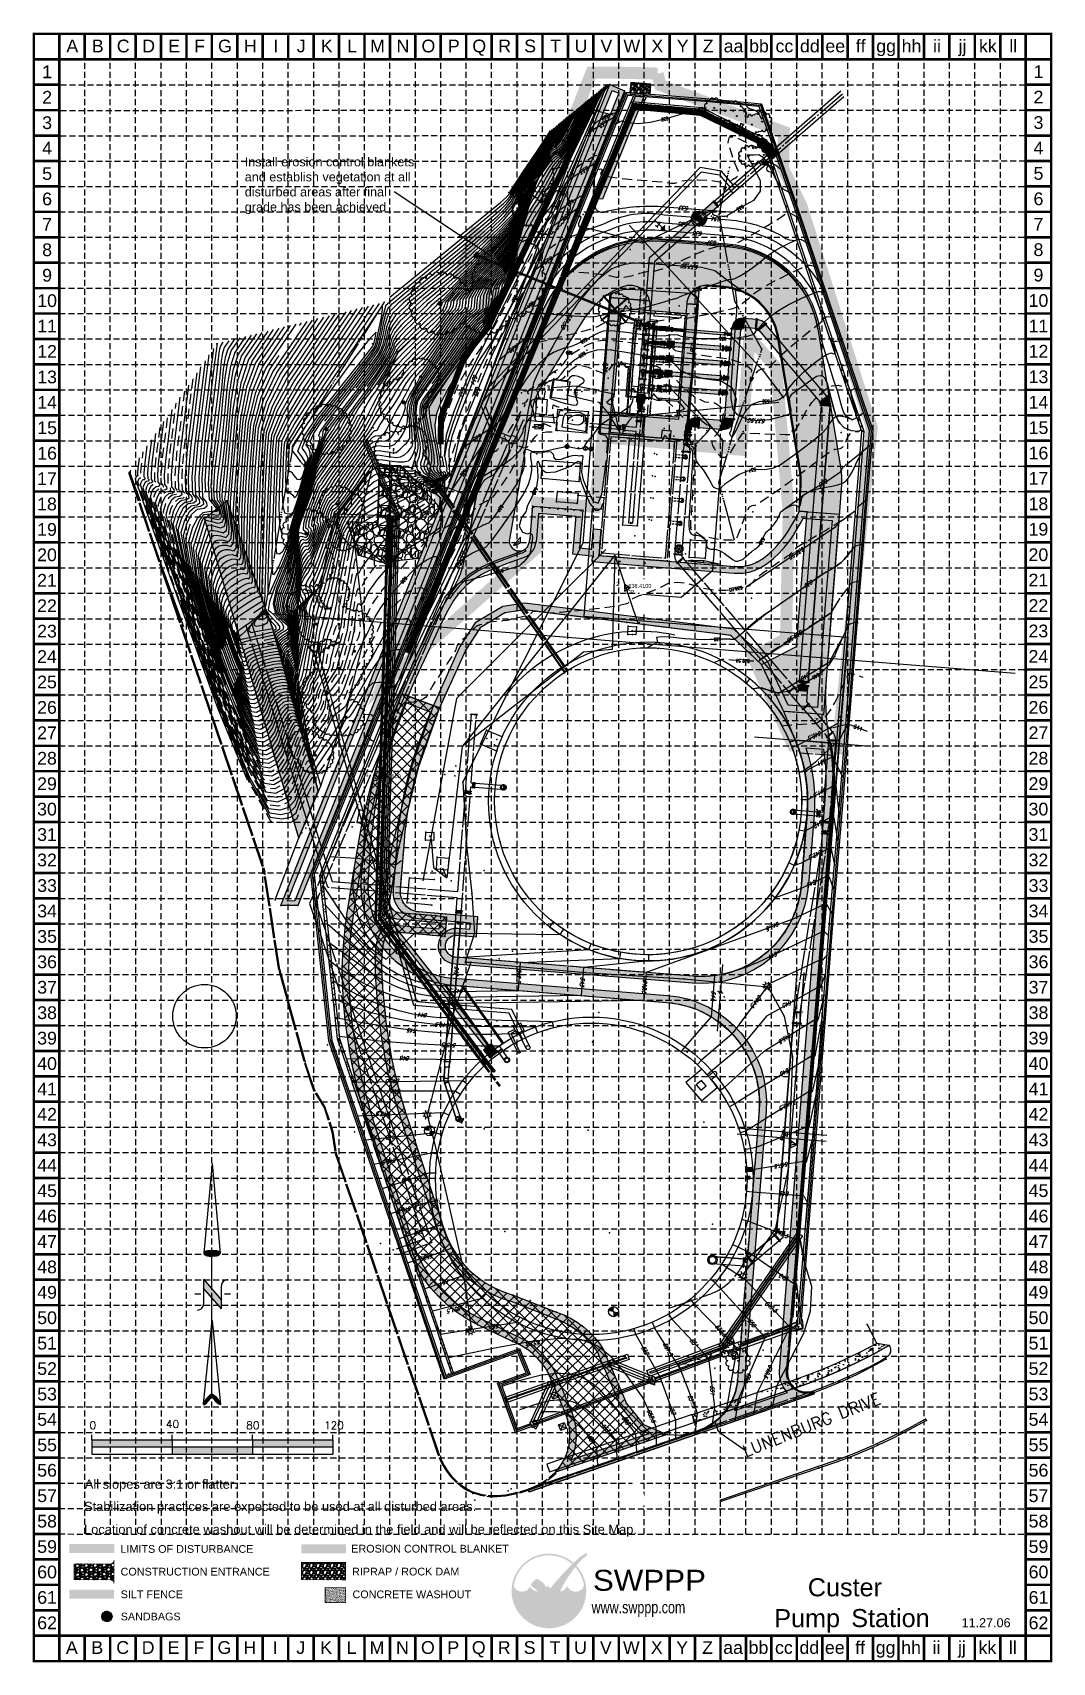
# Model space of a CAD drawing. Header units: feet. Extents: x 4829 to 5337, y 4560 to 5371.
import ezdxf
from ezdxf.enums import TextEntityAlignment as Align

# ---------------------------------------------------------------- set-up
doc = ezdxf.new("R2010")
doc.units = ezdxf.units.FT
doc.header["$LTSCALE"] = 20
doc.header["$MEASUREMENT"] = 0
doc.header["$PDSIZE"] = 0.5
for name, pattern in [('ACAD_ISO02W100', [15, 12, -3]), ('DASHED', [0.8, 0.75, -0.05]), ('DASHED2', [0.375, 0.25, -0.125]), ('HIDDEN', [0.375, 0.25, -0.125]), ('Prop.Base$0$CENTER', [2.7, 2.5, -0.05, 0.1, -0.05]), ('Prop.Base$0$CREEK', [1.2, 1, -0.05, 0, -0.05, 0, -0.05, 0, -0.05]), ('Prop.Base$0$DASHED', [0.8, 0.75, -0.05]), ('Prop.Base$0$HIDDEN', [0.375, 0.25, -0.125]), ('Prop.Base$0$HIDDENS', [0.075, 0.05, -0.025]), ('Prop.Base$0$STRUCTCL', [1.15, 1, -0.05, 0.05, -0.05]), ('Prop.Base$0$STRUCTDSH', [0.25, 0.2, -0.05])]:
    doc.linetypes.add(name, pattern=pattern)
doc.layers.get('0').update_dxf_attribs({"linetype": 'CONTINUOUS'})
for name, color, linetype in [('1', 7, 'CONTINUOUS'), ('1TEXT', 2, 'CONTINUOUS'), ('BASE', 7, 'CONTINUOUS'), ('CONST-ENTRANCE', 3, 'CONTINUOUS'), ('DIMENSON', 33, 'CONTINUOUS'), ('DPIPE1', 2, 'CONTINUOUS'), ('EC', 43, 'CONTINUOUS'), ('EPVMT', 8, 'DASHED'), ('EWAT', 150, 'DASHED'), ('GRID', 254, 'HIDDEN'), ('LEGEND', 7, 'CONTINUOUS'), ('LOGO', 7, 'CONTINUOUS'), ('NARROW', 7, 'CONTINUOUS'), ('PC', 80, 'CONTINUOUS'), ('PIPE0', 242, 'CONTINUOUS'), ('Prop.Base$0$BLDG', 5, 'CONTINUOUS'), ('Prop.Base$0$BORE', 7, 'CONTINUOUS'), ('Prop.Base$0$CL-PVC', 9, 'Prop.Base$0$STRUCTCL'), ('Prop.Base$0$CREEK', 9, 'Prop.Base$0$CREEK'), ('Prop.Base$0$DEgsr3', 3, 'CONTINUOUS'), ('Prop.Base$0$DEru', 7, 'CONTINUOUS'), ('Prop.Base$0$DIMENSION', 33, 'CONTINUOUS'), ('Prop.Base$0$DISCHARGE-PIPE', 2, 'CONTINUOUS'), ('Prop.Base$0$DISCHARGE-SOLID', 40, 'CONTINUOUS'), ('Prop.Base$0$DOOR', 6, 'CONTINUOUS'), ('Prop.Base$0$DPIPE1', 2, 'CONTINUOUS'), ('Prop.Base$0$DRAIN-SOLID', 40, 'CONTINUOUS'), ('Prop.Base$0$EBLDG', 7, 'DASHED'), ('Prop.Base$0$EELEC', 9, 'CONTINUOUS'), ('Prop.Base$0$EGAS', 9, 'Prop.Base$0$DASHED'), ('Prop.Base$0$EGAS0', 8, 'CONTINUOUS'), ('Prop.Base$0$EHATCHROAD', 52, 'CONTINUOUS'), ('Prop.Base$0$ELgsr3', 3, 'CONTINUOUS'), ('Prop.Base$0$ELru', 7, 'CONTINUOUS'), ('Prop.Base$0$EPIT', 16, 'CONTINUOUS'), ('Prop.Base$0$EPVMT', 8, 'Prop.Base$0$DASHED'), ('Prop.Base$0$ETEL', 7, 'CONTINUOUS'), ('Prop.Base$0$EWALK', 7, 'CONTINUOUS'), ('Prop.Base$0$EWAT', 150, 'Prop.Base$0$DASHED'), ('Prop.Base$0$FENCE', 242, 'Prop.Base$0$DASHED'), ('Prop.Base$0$FTB', 202, 'Prop.Base$0$DASHED'), ('Prop.Base$0$FUTWATER', 3, 'Prop.Base$0$CENTER'), ('Prop.Base$0$GRATING', 9, 'CONTINUOUS'), ('Prop.Base$0$GSR-PPIPE', 2, 'CONTINUOUS'), ('Prop.Base$0$GSR-PPvmtSolid', 50, 'CONTINUOUS'), ('Prop.Base$0$hatch', 9, 'CONTINUOUS'), ('Prop.Base$0$HATCH-BLDG', 50, 'CONTINUOUS'), ('Prop.Base$0$HATCH-ROAD', 50, 'CONTINUOUS'), ('Prop.Base$0$HB0', 242, 'CONTINUOUS'), ('Prop.Base$0$HB00', 7, 'CONTINUOUS'), ('Prop.Base$0$HIDDEN0', 8, 'Prop.Base$0$HIDDENS'), ('Prop.Base$0$INFO', 7, 'CONTINUOUS'), ('Prop.Base$0$LIGHT', 1, 'CONTINUOUS'), ('Prop.Base$0$P-BLDG', 2, 'CONTINUOUS'), ('Prop.Base$0$PCD', 2, 'Prop.Base$0$DASHED'), ('Prop.Base$0$PIPE0', 242, 'CONTINUOUS'), ('Prop.Base$0$PIPE00', 7, 'CONTINUOUS'), ('Prop.Base$0$PIPE1', 2, 'CONTINUOUS'), ('Prop.Base$0$PIPE30', 30, 'CONTINUOUS'), ('Prop.Base$0$PIT', 8, 'Prop.Base$0$HIDDEN'), ('Prop.Base$0$PLINE', 7, 'CONTINUOUS'), ('Prop.Base$0$PNgsr3', 3, 'CONTINUOUS'), ('Prop.Base$0$PNru', 7, 'CONTINUOUS'), ('Prop.Base$0$PPVMT-GSR', 2, 'CONTINUOUS'), ('Prop.Base$0$PPVMT-PS', 2, 'CONTINUOUS'), ('Prop.Base$0$PPVMT1', 2, 'CONTINUOUS'), ('Prop.Base$0$PROP_WALK', 30, 'CONTINUOUS'), ('Prop.Base$0$PSEW0', 52, 'CONTINUOUS'), ('Prop.Base$0$PSEW1', 30, 'CONTINUOUS'), ('Prop.Base$0$PSTRUCT', 3, 'CONTINUOUS'), ('Prop.Base$0$PTGSR', 6, 'CONTINUOUS'), ('Prop.Base$0$PTgsr2', 5, 'CONTINUOUS'), ('Prop.Base$0$PTgsr3', 3, 'CONTINUOUS'), ('Prop.Base$0$PTru', 7, 'CONTINUOUS'), ('Prop.Base$0$PVC0', 1, 'CONTINUOUS'), ('Prop.Base$0$PWALL', 2, 'CONTINUOUS'), ('Prop.Base$0$pwat', 2, 'CONTINUOUS'), ('Prop.Base$0$PWAT-GSR', 192, 'CONTINUOUS'), ('Prop.Base$0$RAYS', 7, 'CONTINUOUS'), ('Prop.Base$0$REMOVE', 33, 'CONTINUOUS'), ('Prop.Base$0$RIPRAP', 255, 'CONTINUOUS'), ('Prop.Base$0$SL', 12, 'CONTINUOUS'), ('Prop.Base$0$SOLID50_PIPE', 40, 'CONTINUOUS'), ('Prop.Base$0$STA1', 2, 'CONTINUOUS'), ('Prop.Base$0$STRUCT2', 192, 'CONTINUOUS'), ('Prop.Base$0$STRUCT3', 132, 'CONTINUOUS'), ('Prop.Base$0$STRUCT30', 30, 'CONTINUOUS'), ('Prop.Base$0$SUCTION-PIPE', 2, 'CONTINUOUS'), ('Prop.Base$0$SUCTION-SOLID', 40, 'CONTINUOUS'), ('Prop.Base$0$TBC', 8, 'Prop.Base$0$DASHED'), ('Prop.Base$0$TOPOTXT', 242, 'CONTINUOUS'), ('Prop.Base$0$TREE', 72, 'CONTINUOUS'), ('Prop.Base$0$TREET', 23, 'CONTINUOUS'), ('Prop.Base$0$WALK', 7, 'CONTINUOUS'), ('Prop.Base$0$WALL', 52, 'CONTINUOUS'), ('PROP_WALK', 30, 'CONTINUOUS'), ('SANDBAGS', 3, 'CONTINUOUS'), ('SILT FENCE', 4, 'DASHED2'), ('TREE', 72, 'CONTINUOUS')]:
    doc.layers.add(name, color=color, linetype=linetype)
doc.styles.add('100', font='romans.shx', dxfattribs={"width": 0.9, "height": 2})
doc.styles.add('140', font='romans.shx', dxfattribs={"height": 2.8})
doc.styles.add('80', font='romans.shx', dxfattribs={"width": 0.9, "height": 1.6})
doc.styles.add('l120', font='romans.shx', dxfattribs={"width": 0.9, "oblique": 15, "height": 6})
doc.styles.add("L200'", font='ARIAL.TTF', dxfattribs={"height": 0.001969})
doc.styles.add('LOGO1', font='Rockeb.TTF', dxfattribs={"height": 25})
doc.styles.add('Prop.Base$0$100', font='romans', dxfattribs={"width": 0.9, "height": 2})
doc.styles.add('Prop.Base$0$S100', font='romans', dxfattribs={"width": 0.9, "oblique": 20, "height": 2})
doc.styles.add('Prop.Base$0$STANDARD', font='txt')
doc.styles.add('Prop.Base$0$UTIL', font='romans.shx', dxfattribs={"width": 0.8})
doc.styles.add('S100', font='romans.shx', dxfattribs={"width": 0.9, "oblique": 20, "height": 2})
doc.styles.get("Standard").update_dxf_attribs({"font": 'ARIAL.TTF'})
doc.linetypes.add('CONC', pattern='A,0.45,-0.05,0.9,[140,ltypeshp.shx,S=0.013,R=0,X=0,Y=0],0.45', length=1.85)
doc.linetypes.add('Prop.Base$0$ASPH-E', pattern='A,0.45,-0.05,0.9,[138,ltypeshp.shx,S=0.013,R=0,X=0,Y=0],0.45', length=1.85)
doc.linetypes.add('Prop.Base$0$BWF', pattern='A,0.9,-0.05,[135,ltypeshp.shx,S=0.03,R=0,X=0,Y=0],-0.05', length=1)
doc.linetypes.add('Prop.Base$0$FENCELINE2', pattern='A,0.25,[132,ltypeshp.shx,S=0.1,R=0,X=0,Y=0],-0.2,1', length=1.45)
doc.linetypes.add('Prop.Base$0$GAS_LINE', pattern='A,0.5,-0.05,["GAS",Prop.Base$0$UTIL,S=0.08,R=0,X=-0.1,Y=-0.04],-0.25', length=0.8)
pattern_1 = [(50, (5132.2035, 4573.0356), (5.37945, -0.47064), [0.5625, -6.1875]), (355, (5132.2035, 4573.0356), (-1.040635, 5.64144), [0.45, -4.95]), (100.4514, (5132.652, 4572.9964), (4.33882, 5.170797), [0.47805, -5.258566]), (46.1842, (5132.2035, 4574.5356), (8.00431, -1.24139), [0.84375, -9.28125]), (96.6356, (5132.8705, 4574.432), (7.00997, 7.30588), [0.71708, -7.88785]), (351.1842, (5132.2035, 4574.536), (7.00996, 7.30589), [0.675, -7.425]), (21, (5132.9535, 4574.1606), (4.476803, -3.01964), [0.5625, -6.1875]), (326, (5132.9535, 4574.1606), (1.824865, 5.438625), [0.45, -4.95]), (71.4514, (5133.3265, 4573.909), (6.30167, 2.41898), [0.47805, -5.258566]), (37.5, (5132.2035, 4573.0356), (0.091199, 2.496704), [0, -4.89, 0, -5.025, 0, -4.96875]), (7.5, (5132.2035, 4573.0356), (1.973022, 2.958088), [0, -2.865, 0, -4.7775, 0, -1.89375]), (327.5, (5130.531, 4573.0356), (4.003668, -0.169162), [0, -1.875, 0, -5.85, 0, -7.7625]), (317.5, (5129.781, 4573.0356), (4.373896, 0.750787), [0, -2.4375, 0, -3.885, 0, -5.5125])]

msp = doc.modelspace()

# ---------------------------------------------------------------- texts
at = {"color": 43, "insert": (4934.92, 5308.91), "char_height": 4.48395, "width": 87.1924, "attachment_point": 1}
msp.add_mtext('{\\C0;Install erosion control blankets and establish vegetation at all disturbed areas after final grade has been achieved}', dxfattribs=at)
at = {"layer": '1TEXT', "color": 7, "style": '140'}
msp.add_text('LUNENBURG DRIVE', height=5.88, rotation=21.56707, dxfattribs=at).set_placement((5184, 4662.17))
at = {"layer": 'BASE'}
for s, height, p in [('A', 6.33, (4849.13, 5364.32)), ('B', 6.33, (4861.78, 5364.32)), ('C', 6.33, (4874.44, 5364.32)), ('D', 6.33, (4887.09, 5364.32)), ('E', 6.33, (4899.74, 5364.32)), ('F', 6.33, (4912.39, 5364.32)), ('G', 6.33, (4925.04, 5364.32)), ('H', 6.33, (4937.69, 5364.32)), ('I', 6.33, (4950.34, 5364.32)), ('J', 6.33, (4962.99, 5364.32)), ('K', 6.33, (4975.65, 5364.32)), ('L', 6.33, (4988.3, 5364.32)), ('M', 6.33, (5000.95, 5364.32)), ('N', 6.33, (5013.6, 5364.32)), ('O', 6.33, (5026.25, 5364.32)), ('P', 6.33, (5038.9, 5364.32)), ('Q', 6.33, (5051.55, 5364.32)), ('R', 6.33, (5064.2, 5364.32)), ('S', 6.33, (5076.86, 5364.32)), ('T', 6.33, (5089.51, 5364.32)), ('U', 6.33, (5102.16, 5364.32)), ('V', 6.33, (5114.81, 5364.32)), ('W', 6.33, (5127.46, 5364.32)), ('X', 6.33, (5140.11, 5364.32)), ('Y', 6.33, (5152.76, 5364.32)), ('Z', 6.33, (5165.41, 5364.32)), ('aa', 6.326, (5178.07, 5364.32)), ('bb', 6.326, (5190.72, 5364.32)), ('cc', 6.326, (5203.37, 5364.32)), ('dd', 6.326, (5216.02, 5364.32)), ('ee', 6.326, (5228.67, 5364.32)), ('ff', 6.326, (5241.32, 5364.32)), ('gg', 6.326, (5253.97, 5364.32)), ('hh', 6.326, (5266.62, 5364.32)), ('ii', 6.326, (5279.28, 5364.32)), ('jj', 6.326, (5291.93, 5364.32)), ('kk', 6.326, (5304.58, 5364.32)), ('ll', 6.326, (5317.23, 5364.32)), ('1', 6.33, (4836.56, 5351.52)), ('1', 6.33, (4836.58, 5351.46)), ('1', 6.33, (5329.75, 5351.54)), ('2', 6.33, (4836.58, 5338.81)), ('2', 6.33, (5329.75, 5338.89)), ('3', 6.33, (4836.58, 5326.16)), ('3', 6.33, (5329.75, 5326.24)), ('4', 6.33, (4836.58, 5313.51)), ('4', 6.33, (5329.75, 5313.59)), ('5', 6.33, (4836.58, 5300.86)), ('5', 6.33, (5329.75, 5300.94)), ('6', 6.33, (4836.58, 5288.21)), ('6', 6.33, (5329.75, 5288.29)), ('7', 6.33, (4836.58, 5275.56)), ('7', 6.33, (5329.75, 5275.63)), ('8', 6.33, (4836.58, 5262.91)), ('8', 6.33, (5329.75, 5262.98)), ('9', 6.33, (4836.58, 5250.25)), ('9', 6.33, (5329.75, 5250.33)), ('10', 6.326, (4836.58, 5237.6)), ('10', 6.326, (5329.75, 5237.68)), ('11', 6.326, (4836.58, 5224.95)), ('11', 6.326, (5329.75, 5225.03)), ('12', 6.326, (4836.56, 5212.35)), ('12', 6.326, (5329.74, 5212.43)), ('13', 6.326, (4836.58, 5199.65)), ('13', 6.326, (5329.75, 5199.73)), ('14', 6.326, (4836.58, 5187)), ('14', 6.326, (5329.75, 5187.08)), ('15', 6.326, (4836.58, 5174.35)), ('15', 6.326, (5329.75, 5174.42)), ('16', 6.326, (4836.58, 5161.7)), ('16', 6.326, (5329.75, 5161.77)), ('17', 6.326, (4836.53, 5149.08)), ('17', 6.326, (5329.71, 5149.16)), ('18', 6.326, (4836.53, 5136.43)), ('18', 6.326, (5329.71, 5136.51)), ('19', 6.326, (4836.53, 5123.78)), ('19', 6.326, (5329.71, 5123.85)), ('20', 6.326, (4836.53, 5111.13)), ('20', 6.326, (5329.71, 5111.2)), ('21', 6.326, (4836.53, 5098.47)), ('21', 6.326, (5329.71, 5098.55)), ('22', 6.326, (4836.53, 5085.82)), ('22', 6.326, (5329.71, 5085.9)), ('23', 6.326, (4836.53, 5073.17)), ('23', 6.326, (5329.71, 5073.25)), ('24', 6.326, (4836.53, 5060.52)), ('24', 6.326, (5329.71, 5060.6)), ('25', 6.326, (4836.53, 5047.87)), ('25', 6.326, (5329.73, 5047.88)), ('26', 6.326, (4836.53, 5035.22)), ('26', 6.326, (5329.73, 5035.23)), ('27', 6.326, (4836.53, 5022.57)), ('27', 6.326, (5329.73, 5022.58)), ('28', 6.326, (4836.53, 5009.92)), ('28', 6.326, (5329.73, 5009.93)), ('29', 6.326, (4836.53, 4997.26)), ('29', 6.326, (5329.73, 4997.28)), ('30', 6.326, (4836.53, 4984.61)), ('30', 6.326, (5329.73, 4984.62)), ('31', 6.326, (4836.53, 4971.96)), ('31', 6.326, (5329.73, 4971.97)), ('32', 6.326, (4836.53, 4959.31)), ('32', 6.326, (5329.73, 4959.32)), ('33', 6.326, (4836.57, 4946.57)), ('33', 6.326, (5329.77, 4946.59)), ('34', 6.326, (4836.57, 4933.92)), ('34', 6.326, (5329.77, 4933.93)), ('35', 6.326, (4836.57, 4921.27)), ('35', 6.326, (5329.77, 4921.28)), ('36', 6.326, (4836.57, 4908.62)), ('36', 6.326, (5329.77, 4908.63)), ('37', 6.326, (4836.57, 4895.97)), ('37', 6.326, (5329.77, 4895.98)), ('38', 6.326, (4836.57, 4883.32)), ('38', 6.326, (5329.77, 4883.33)), ('39', 6.326, (4836.57, 4870.67)), ('39', 6.326, (5329.77, 4870.68)), ('40', 6.326, (4836.57, 4858.01)), ('40', 6.326, (5329.77, 4858.03)), ('41', 6.326, (4836.57, 4845.36)), ('41', 6.326, (5329.77, 4845.38)), ('42', 6.326, (4836.56, 4832.77)), ('42', 6.326, (5329.76, 4832.78)), ('43', 6.326, (4836.57, 4820.06)), ('43', 6.326, (5329.77, 4820.07)), ('44', 6.326, (4836.57, 4807.41)), ('44', 6.326, (5329.77, 4807.42)), ('45', 6.326, (4836.57, 4794.76)), ('45', 6.326, (5329.77, 4794.77)), ('46', 6.326, (4836.57, 4782.11)), ('46', 6.326, (5329.77, 4782.12)), ('47', 6.326, (4836.57, 4769.46)), ('47', 6.326, (5329.77, 4769.47)), ('48', 6.326, (4836.57, 4756.8)), ('48', 6.326, (5329.77, 4756.82)), ('49', 6.326, (4836.57, 4744.18)), ('49', 6.326, (5329.77, 4744.2)), ('50', 6.326, (4836.57, 4731.53)), ('50', 6.326, (5329.77, 4731.55)), ('51', 6.326, (4836.57, 4718.88)), ('51', 6.326, (5329.77, 4718.89)), ('52', 6.326, (4836.57, 4706.23)), ('52', 6.326, (5329.77, 4706.24)), ('53', 6.326, (4836.57, 4693.58)), ('53', 6.326, (5329.77, 4693.59)), ('54', 6.326, (4836.57, 4680.93)), ('54', 6.326, (5329.77, 4680.94)), ('55', 6.326, (4836.57, 4668.28)), ('55', 6.326, (5329.77, 4668.29)), ('56', 6.326, (4836.57, 4655.63)), ('56', 6.326, (5329.77, 4655.64)), ('57', 6.326, (4836.57, 4642.97)), ('57', 6.326, (5329.77, 4642.99)), ('58', 6.326, (4836.57, 4630.32)), ('58', 6.326, (5329.77, 4630.34)), ('59', 6.326, (4836.57, 4617.67)), ('59', 6.326, (5329.77, 4617.68)), ('60', 6.326, (4836.57, 4605.02)), ('60', 6.326, (5329.77, 4605.03)), ('61', 6.326, (4836.57, 4592.37)), ('61', 6.326, (5329.77, 4592.38)), ('62', 6.326, (4836.57, 4579.72)), ('62', 6.326, (5329.77, 4579.73)), ('A', 6.33, (4848.88, 4567.44)), ('B', 6.33, (4861.54, 4567.44)), ('C', 6.33, (4874.19, 4567.44)), ('D', 6.33, (4886.84, 4567.44)), ('E', 6.33, (4899.49, 4567.44)), ('F', 6.33, (4912.14, 4567.44)), ('G', 6.33, (4924.79, 4567.44)), ('H', 6.33, (4937.44, 4567.44)), ('I', 6.33, (4950.09, 4567.44)), ('J', 6.33, (4962.75, 4567.44)), ('K', 6.33, (4975.4, 4567.44)), ('L', 6.33, (4988.05, 4567.44)), ('M', 6.33, (5000.7, 4567.44)), ('N', 6.33, (5013.35, 4567.44)), ('O', 6.33, (5026, 4567.44)), ('P', 6.33, (5038.65, 4567.44)), ('Q', 6.33, (5051.3, 4567.44)), ('R', 6.33, (5063.96, 4567.44)), ('S', 6.33, (5076.61, 4567.44)), ('T', 6.33, (5089.26, 4567.44)), ('U', 6.33, (5101.91, 4567.44)), ('V', 6.33, (5114.56, 4567.44)), ('W', 6.33, (5127.21, 4567.44)), ('X', 6.33, (5139.86, 4567.44)), ('Y', 6.33, (5152.51, 4567.44)), ('Z', 6.33, (5165.17, 4567.44)), ('aa', 6.326, (5177.82, 4567.44)), ('bb', 6.326, (5190.47, 4567.44)), ('cc', 6.326, (5203.12, 4567.44)), ('dd', 6.326, (5215.77, 4567.44)), ('ee', 6.326, (5228.42, 4567.44)), ('ff', 6.326, (5241.07, 4567.44)), ('gg', 6.326, (5253.72, 4567.44)), ('hh', 6.326, (5266.38, 4567.44)), ('ii', 6.326, (5279.03, 4567.44)), ('jj', 6.326, (5291.68, 4567.44)), ('kk', 6.326, (5304.33, 4567.44)), ('ll', 6.326, (5316.98, 4567.44))]:
    msp.add_text(s, height=height, dxfattribs=at).set_placement(p, align=Align.MIDDLE_CENTER)
at = {"layer": 'BASE', "color": 7, "style": "L200'"}
for s, p in [('All slopes are 3:1 or flatter.', (4855.35, 4646.45)), ('Stabilization practices are expected to be used at all disturbed areas.', (4854.96, 4635.35)), ('Location of concrete washout will be determined in the field and will be reflected on this Site Map.', (4854.96, 4623.94))]:
    msp.add_text(s, height=4.577, dxfattribs=at).set_placement(p)
at = {"layer": 'BASE'}
for s, height, p in [('Custer', 8.968, (5233.46, 4592.93)), ('Pump ', 8.968, (5216.42, 4577.57)), ('Station', 8.968, (5256.12, 4577.62)), ('11.27.06', 4.484, (5303.69, 4577.54))]:
    msp.add_text(s, height=height, dxfattribs=at).set_placement(p, align=Align.CENTER)
at = {"layer": 'EC', "color": 43, "width": 0.9}
for s, height, rotation, style, p in [('632', 1.6, 209.15883, '80', (5114.07, 5328.8, 632)), ('632', 1.6, 192.96514, '80', (5143.82, 5327.98, 632)), ('633', 1.6, 214.59995, '80', (5096.87, 5286.32, 633)), ('633', 1.6, 211.80894, '80', (5181.4, 5283.73, 633)), ('633', 1.6, 243.07359, '80', (5069.18, 5238.75, 633)), ('634', 1.6, 200.18427, '80', (5160.46, 5242.95, 634)), ('634', 1.6, 220.17398, '80', (5077.05, 5235.53, 634)), ('635', 1.6, 210.42428, '80', (5103.67, 5217.61, 635)), ('635', 1.6, 180.96332, '80', (5172.7, 5218.65, 635)), ('636', 1.6, 213.7828, '80', (5102.77, 5210.68, 636)), ('637', 1.6, 265.35862, '80', (5099.51, 5191.87, 637)), ('636', 1.6, 177.98389, '80', (5194.21, 5187.52, 636)), ('637', 1.6, 265.20469, '80', (5104.9, 5177.65, 637)), ('637', 1.6, 265.35862, '80', (5123.48, 5174.38, 637)), ('635', 1.6, 235.63268, '80', (5043.71, 5151.88, 635)), ('637', 1.6, 190.64176, '80', (5187.47, 5153.39, 637)), ('638', 1.6, 246.33397, '80', (5079.29, 5142.87, 638)), ('637', 1.6, 233.33754, '80', (5062.01, 5134.3, 637)), ('638', 1.6, 238.99871, '80', (5192.13, 5118.02, 638)), ('638', 1.6, 195.49679, '80', (5061.9, 5102.93, 638)), ('636', 1.6, 227.99073, '80', (5014.1, 5098.57, 636)), ('638.50', 1.6, 190.35594, '80', (5179.17, 5094.24, 638.5)), ('637', 1.6, 241.02684, '80', (5004.83, 5072.05, 637)), ('639', 1.6, 182.22686, '80', (5170.11, 5069.09, 639)), ('639.50', 1.6, 178.09975, '80', (5182.7, 5058.36, 639.5)), ('640', 1.6, 212.25983, '80', (5219, 5050.78, 640)), ('641', 2, 338.65372, '100', (5240.03, 5025.12, -6))]:
    msp.add_text(s, height=height, rotation=rotation, dxfattribs=dict(at, style=style)).set_placement(p, align=Align.MIDDLE_CENTER)
at = {"layer": 'EC', "color": 43, "style": 'S100', "oblique": 20, "width": 0.9}
for s, rotation, p in [('641.5', 207.75717, (5221.29, 4992.98)), ('642', 209.48679, (5220.44, 4977.26)), ('642.5', 207.39262, (5218.92, 4961.91)), ('641', 173.14821, (4999.55, 4958.59)), ('643', 202.87877, (5217.04, 4947.75)), ('643.5', 205.33343, (5197.75, 4926.32)), ('641.5', 221.93692, (5012.23, 4915.95)), ('644', 204.11473, (5197.92, 4911.91)), ('642', 266.51501, (5040.22, 4904.24)), ('642.5', 266.65232, (5071.29, 4901.9)), ('643', 263.80118, (5102.83, 4898.82)), ('643.5', 265.77067, (5133.84, 4896.34)), ('642.5', 177.08156, (5040.28, 4894.14)), ('644', 263.80118, (5167.96, 4891.93)), ('644.5', 231.44524, (5189.34, 4889.1)), ('644', 174.95964, (5023.61, 4882.19)), ('643.5', 177.08156, (5037.36, 4888.06)), ('645', 204.56129, (5204.87, 4887.68)), ('645', 174.95964, (5018.24, 4874.44)), ('644.5', 177.08156, (5033.46, 4877.25)), ('645.5', 177.08156, (5036.71, 4867.18)), ('645.5', 213.66483, (5203.84, 4870.63)), ('646', 175.49944, (5014.68, 4860.67)), ('646.5', 182.57132, (5008.71, 4849.25)), ('646', 207.93491, (5203.65, 4853.86)), ('647', 178.34938, (5010.29, 4844.28)), ('647.5', 177.08156, (5004.03, 4832.98)), ('646.5', 206.45121, (5204.38, 4837.24)), ('648', 186.6557, (5007.82, 4821.53)), ('647', 204.01626, (5203.49, 4822.13)), ('648.5', 190.93632, (5006.95, 4809.38)), ('647.5', 192.31635, (5202.05, 4807.43)), ('649', 200.66608, (5015.48, 4800.37)), ('648', 356.68986, (5202.74, 4793.28)), ('649.5', 197.15484, (5014.59, 4785.11)), ('650', 199.26564, (5021.69, 4774.14)), ('648.5', 334.47356, (5201.88, 4773.42)), ('650.5', 194.63882, (5025.27, 4761.63)), ('649', 334.47356, (5202.64, 4751.89)), ('651', 202.14506, (5034.22, 4749.24)), ('651.5', 192.84851, (5039.14, 4735.53)), ('649.5', 320.09652, (5196.7, 4737.02)), ('652', 183.15672, (5059.24, 4727.26)), ('650', 310.25256, (5187.03, 4728.99)), ('652.5', 182.3615, (5078.52, 4718.84)), ('651', 312.6783, (5158.29, 4719.11)), ('650.5', 311.0211, (5171.7, 4725.2)), ('652', 299.70747, (5134.05, 4715.35)), ('651.5', 296.80865, (5145.34, 4715.93)), ('650', 240.24146, (5185.29, 4701.75)), ('649.5', 245.9876, (5195.38, 4704.82, 649.5)), ('651', 272.72282, (5167.56, 4695.52)), ('651.5', 293.14711, (5157.46, 4689.91)), ('652', 292.28093, (5147.59, 4685.65)), ('654', 306.41622, (5107.34, 4670.99)), ('653.5', 315.2443, (5115.12, 4675.86))]:
    msp.add_text(s, height=2, rotation=rotation, dxfattribs=at).set_placement(p, align=Align.MIDDLE_CENTER)
at = {"layer": 'LEGEND', "style": "L200'"}
for s, height, p in [('LIMITS OF DISTURBANCE', 3.8402, (4873.07, 4614.57)), ('EROSION CONTROL BLANKET', 3.8402, (4987.89, 4614.7)), ('CONSTRUCTION ENTRANCE', 3.8402, (4873.15, 4603.27)), ('RIPRAP / ROCK DAM', 3.8402, (4988.29, 4603.31)), ('SILT FENCE', 3.84, (4873.17, 4592)), ('CONCRETE WASHOUT', 3.8402, (4988.52, 4591.99)), ('SANDBAGS ', 3.84, (4873.2, 4580.94))]:
    msp.add_text(s, height=height, dxfattribs=at).set_placement(p)
at = {"layer": 'PC', "color": 3, "style": 'S100', "oblique": 20}
for s, rotation, width, p in [('632', 211.04481, 0.9, (5113.71, 5325.78, 632)), ('633', 211.04481, 0.9, (5104.06, 5302.72, 633)), ('634', 211.04481, 0.9, (5095.14, 5279.68, 634)), ('633', 174.47495, 0.9, (5153.51, 5283.6, 637)), ('634', 174.41404, 0.9, (5169.75, 5278.28, 634)), ('635', 174.47495, 0.9, (5153.15, 5275.6, 637)), ('636', 173.86593, 0.9, (5160.34, 5271.01, 637)), ('637', 176.38861, 0.9, (5167.4, 5266.43, 637)), ('635', 211.04481, 0.9, (5086.15, 5257.84, 635)), ('637.50', 173.86593, 0.9, (5156.38, 5254.45, 637.5)), ('637.50', 237.79525, 0.9, (5095.2, 5227.55, 637.5)), ('636', 211.04481, 0.9, (5068.75, 5213.86, 636)), ('634', 247.945, 0.9, (5049.1, 5198.65, 634)), ('633', 248.01266, 0.9, (5043.09, 5192.5, 633)), ('635', 247.63502, 0.9, (5050.63, 5192.63, 635)), ('637.50', 177.26435, 0.9, (5189.74, 5177.82, 637.5)), ('635', 211.04481, 0.9, (5050.8, 5169.47, 635)), ('638', 213.68893, 0.9, (5223.03, 5147.05, 638)), ('636', 252.68337, 0.8, (5044.81, 5136.98, 636)), ('637', 258.51452, 0.8, (5046.04, 5129.65, 637)), ('637.50', 245.84748, 0.8, (5042.39, 5109.38, 637.5)), ('638.50', 213.68893, 0.9, (5209.69, 5112.12)), ('639', 213.68893, 0.9, (5215.68, 5096.8, 639)), ('639.50', 213.68893, 0.9, (5208.85, 5070.79, 639.5)), ('640', 213.68893, 0.9, (5214.03, 5050.67, 640)), ('640.5', 204.94874, 0.9, (5218.64, 5021.27)), ('641', 204.6261, 0.9, (5222.29, 5008.15))]:
    msp.add_text(s, height=2, rotation=rotation, dxfattribs=dict(at, width=width)).set_placement(p, align=Align.MIDDLE_CENTER)
at = {"layer": 'PC', "color": 43, "style": 'S100', "oblique": 20, "width": 0.9}
for p in [(5157.79, 5214.64, 1276), (5114.31, 5204.86, 638)]:
    msp.add_text('638', height=2, rotation=266.22425, dxfattribs=at).set_placement(p, align=Align.MIDDLE_CENTER)
at = {"layer": 'Prop.Base$0$DEgsr3', "style": 'Prop.Base$0$STANDARD'}
for p in [(5219.43, 5028.65), (5040.99, 4927.66), (5209.93, 4882.78)]:
    msp.add_text('TOP PIPE', height=0.5, dxfattribs=at).set_placement(p)
at = {"layer": 'Prop.Base$0$DEru', "style": 'Prop.Base$0$STANDARD'}
for s, p in [('CP', (5000, 4997)), ('TIE', (5019.62, 4785.79))]:
    msp.add_text(s, height=2, dxfattribs=at).set_placement(p)
at = {"layer": 'Prop.Base$0$EELEC', "style": 'Prop.Base$0$100', "width": 0.9}
msp.add_text('E', height=2, rotation=183.50657, dxfattribs=at).set_placement((5086.6, 5195.26))
at = {"layer": 'Prop.Base$0$EELEC', "color": 7, "style": 'Prop.Base$0$100', "width": 0.9}
msp.add_text('E', height=2, rotation=168.2823, dxfattribs=at).set_placement((5110.25, 5193.41))
at = {"layer": 'Prop.Base$0$ELgsr3', "style": 'Prop.Base$0$STANDARD'}
for s, p in [('632.3404', (5219.68, 5029.4)), ('635.4308', (5041.24, 4928.41)), ('633.2309', (5210.18, 4883.53))]:
    msp.add_text(s, height=0.5, dxfattribs=at).set_placement(p)
at = {"layer": 'Prop.Base$0$ELru', "style": 'Prop.Base$0$STANDARD'}
for s, p in [('640.0500', (5001, 5000)), ('641.0116', (5020.62, 4788.79))]:
    msp.add_text(s, height=2, dxfattribs=at).set_placement(p)
at = {"layer": 'Prop.Base$0$PNgsr3', "style": 'Prop.Base$0$STANDARD'}
for s, p in [('602', (5218.18, 5029.65)), ('600', (5039.74, 4928.66)), ('601', (5208.68, 4883.78)), ('603', (5117.13, 4734.81))]:
    msp.add_text(s, height=0.5, dxfattribs=at).set_placement(p)
at = {"layer": 'Prop.Base$0$PNru', "style": 'Prop.Base$0$STANDARD'}
for s, p in [('2', (5119.69, 5095.68)), ('1', (4995, 5001)), ('4', (5014.62, 4789.79))]:
    msp.add_text(s, height=2, dxfattribs=at).set_placement(p)
at = {"layer": 'Prop.Base$0$TOPOTXT', "linetype": 'Continuous', "insert": (5163.4, 5151.75), "char_height": 2, "attachment_point": 1, "rotation": 270, "style": 'Prop.Base$0$S100'}
msp.add_mtext('\\A1; ', dxfattribs=at)

# ---------------------------------------------------------------- blocks, each defined once
blk = doc.blocks.new('JWB')
blk.add_circle((0, 0), 0.79)
blk = doc.blocks.new('BREAK')
blk.add_line((0.021, -0.063), (0.062, 0.062))
for centre, start, end in [((-0.057, 0.12), 295.56, 334.44), ((0.141, -0.12), 115.56, 154.44)]:
    blk.add_arc(centre, 0.133, start, end)
blk = doc.blocks.new('Prop.Base$0$tick')
blk.add_line((0, 0), (0, 1))
blk = doc.blocks.new('Prop.Base$0$boring')
at = {"const_width": 0.125}
for points in [[(-0.0625, 0, 0.4142136), (0, -0.0625, 0.4142136)], [(0.0625, 0, 0.4142136), (0, 0.0625, 0.4142136)]]:
    blk.add_lwpolyline(points, format="xyb", dxfattribs=at)
blk.add_circle((0, 0), 0.125)
blk = doc.blocks.new('Prop.Base$0$FLG30')
for p, q in [((2.12, 19.375), (-2.12, 19.375)), ((-2.12, 19.375), (-2.12, -19.375)), ((0, 19.375), (0, -19.375)), ((2.12, 19.375), (2.12, -19.375)), ((2.12, -19.375), (-2.12, -19.375))]:
    blk.add_line(p, q)
blk = doc.blocks.new('Prop.Base$0$HYY')
h = blk.add_hatch(color=256)
edge = h.paths.add_edge_path()
edge.add_arc((0, 0), 0.5, 180, 360)
edge.add_arc((0.25, 0.47), 0.531, 241.9275, 298.0725, ccw=False)
edge.add_arc((-0.25, -0.47), 0.531, 61.9275, 118.0725)
blk.add_lwpolyline([(0.5, 0, -0.25), (0, 0, 0.25), (-0.5, 0, 0.25)], format="xyb")
at = {"layer": 'Prop.Base$0$PLINE'}
blk.add_lwpolyline([(-0.5, 0, 1), (0.5, 0, -0.25), (0, 0, 0.25)], format="xyb", close=True, dxfattribs=at)
blk = doc.blocks.new('Prop.Base$0$treet')
at = {"layer": 'Prop.Base$0$TREET', "const_width": 0.5}
blk.add_lwpolyline([(-0.25, 0, 1), (0.25, 0, 1)], format="xyb", close=True, dxfattribs=at)
blk = doc.blocks.new('Prop.Base$0$3-treet')
at = {"layer": 'Prop.Base$0$TREET', "rotation": 181.6243307385439}
for p in [(-0.87, -0.5), (0, 1), (0.87, -0.5)]:
    blk.add_blockref('Prop.Base$0$treet', p, dxfattribs=at)
blk = doc.blocks.new('Prop.Base$0$FLG54')
for p, q in [((3, 33.125), (-3, 33.125)), ((-3, 33.125), (-3, -33.125)), ((0, 33.125), (0, -33.125)), ((3, 33.125), (3, -33.125)), ((3, -33.125), (-3, -33.125))]:
    blk.add_line(p, q)
blk = doc.blocks.new('Prop.Base$0$MJ42')
for p, q in [((0, 26.4996), (-2.62, 23.8796)), ((-2.62, 23.8796), (-2.62, -23.8796)), ((0, 26.4996), (0, -26.4996)), ((2.62, 26.4996), (0, 26.4996)), ((2.62, 26.4996), (2.62, -26.4996)), ((-2.62, -23.8796), (0, -26.4996)), ((2.62, -26.4996), (0, -26.4996))]:
    blk.add_line(p, q)
blk = doc.blocks.new('Prop.Base$0$2-treet')
at = {"layer": 'Prop.Base$0$TREET', "rotation": 191.7768489882769}
for p in [(0, 1), (0, -1)]:
    blk.add_blockref('Prop.Base$0$treet', p, dxfattribs=at)
blk = doc.blocks.new('Prop.Base$0$ltree')
at = {"layer": 'Prop.Base$0$TREE'}
blk.add_lwpolyline([(4.5, 0, 0.836526), (4.35, 1.18, 0.836526), (3.89, 2.27, 0.836526), (3.17, 3.21, 0.836526), (2.23, 3.93, 0.836526), (1.14, 4.39, 0.832239), (0, 4.57, 0.832239), (-1.14, 4.39, 0.836526), (-2.23, 3.93, 0.836526), (-3.17, 3.21, 0.836526), (-3.89, 2.27, 0.836526), (-4.35, 1.18, 0.836526), (-4.5, 0, 0.836526), (-4.35, -1.18, 0.836526), (-3.89, -2.27, 0.836526), (-3.17, -3.21, 0.836526), (-2.23, -3.93, 0.836526), (-1.14, -4.39, 0.832239), (0, -4.57, 0.832239), (1.14, -4.39, 0.836526), (2.23, -3.93, 0.836526), (3.17, -3.21, 0.836526), (3.89, -2.27, 0.836526), (4.35, -1.18, 0.836526)], format="xyb", close=True, dxfattribs=at)
blk = doc.blocks.new('Prop.Base$0$1B90')
for p, q in [((1.5, -0.8), (1.5, 0.8)), ((-0.8, -1.5), (0.8, -1.5))]:
    blk.add_line(p, q)
for radius in [2.22, 0.724]:
    blk.add_arc((1.5, -1.5), radius, 90, 180)
blk = doc.blocks.new('Prop.Base$0$MH')
for radius in [0.5, 0.333, 0.167]:
    blk.add_circle((0, 0), radius)
blk = doc.blocks.new('Prop.Base$0$FLG36')
for p, q in [((2.38, 23), (-2.38, 23)), ((-2.38, 23), (-2.38, -23)), ((0, 23), (0, -23)), ((2.38, 23), (2.38, -23)), ((2.38, -23), (-2.38, -23))]:
    blk.add_line(p, q)
blk = doc.blocks.new('Prop.Base$0$HBIB')
at = {"layer": 'Prop.Base$0$HB0'}
for p, q in [((-1.4, -1.4), (1.4, 1.4)), ((-1.4, 1.4), (1.4, -1.4))]:
    blk.add_line(p, q, dxfattribs=at)
blk.add_circle((0, 0), 2, dxfattribs=at)
at = {"layer": 'Prop.Base$0$HB00'}
for p, q in [((0, 0), (3.5, 0)), ((2.5, -1.5), (2.5, 1.5)), ((3.5, -1.5), (3.5, 1.5))]:
    blk.add_line(p, q, dxfattribs=at)
blk = doc.blocks.new('Prop.Base$0$DOOR')
at = {"layer": 'Prop.Base$0$DOOR'}
blk.add_line((0, 0), (35.2, 35.5), dxfattribs=at)
blk.add_arc((0, 0), 48, 0, 45.29622, dxfattribs=at)
blk = doc.blocks.new('Prop.Base$0$MJ24')
for p, q in [((0, 15.9912), (-1.88, 14.1112)), ((-1.88, -14.1112), (-1.88, 14.1112)), ((0, 15.9912), (1.88, 15.9912)), ((0, -15.9912), (0, 15.9912)), ((1.88, -15.9912), (1.88, 15.9912)), ((-1.88, -14.1112), (0, -15.9912)), ((0, -15.9912), (1.88, -15.9912))]:
    blk.add_line(p, q)
blk = doc.blocks.new('Prop.Base$0$FLG24')
for p, q in [((-1.88, 15.9912), (1.88, 15.9912)), ((-1.88, -15.9912), (-1.88, 15.9912)), ((0, -15.9912), (0, 15.9912)), ((1.88, -15.9912), (1.88, 15.9912)), ((-1.88, -15.9912), (1.88, -15.9912))]:
    blk.add_line(p, q)
blk = doc.blocks.new('Prop.Base$0$MJ30')
for p, q in [((0, 19.375), (-2.12, 17.255)), ((-2.12, 17.255), (-2.12, -17.255)), ((2.12, 19.375), (0, 19.375)), ((0, 19.375), (0, -19.375)), ((2.12, 19.375), (2.12, -19.375)), ((0, -19.375), (-2.12, -17.255)), ((2.12, -19.375), (0, -19.375))]:
    blk.add_line(p, q)
blk = doc.blocks.new('Prop.Base$0$MJ54')
for p, q in [((0, 33.125), (-3, 30.125)), ((-3, 30.125), (-3, -30.125)), ((3, 33.125), (0, 33.125)), ((0, 33.125), (0, -33.125)), ((3, 33.125), (3, -33.125)), ((-3, -30.125), (0, -33.125)), ((3, -33.125), (0, -33.125))]:
    blk.add_line(p, q)
blk = doc.blocks.new('Prop.Base$0$A$C42843460')
at = {"layer": 'Prop.Base$0$PIPE1'}
for radius in [69.3, 15.3]:
    blk.add_arc((-17.5, -42.3), radius, 45, 90, dxfattribs=at)
at = {"layer": 'Prop.Base$0$PIPE0'}
for p, rotation in [((-20.5, 0), 180), ((14.5, -14.5), 314.9999999999816)]:
    blk.add_blockref('Prop.Base$0$MJ54', p, dxfattribs=dict(at, rotation=rotation))
blk = doc.blocks.new('Prop.Base$0$54-90D_BEND')
at = {"layer": 'Prop.Base$0$DPIPE1'}
for p, q in [((-34.3, 0), (-39, 0)), ((-34.3, 27), (-36, 27)), ((-34.3, -27), (-36, -27)), ((-27, -36), (-27, -34.3)), ((27, -36), (27, -34.3))]:
    blk.add_line(p, q, dxfattribs=at)
for radius in [61.3, 7.3]:
    blk.add_arc((-34.3, -34.3), radius, 0, 90, dxfattribs=at)
at = {"layer": 'Prop.Base$0$PIPE0'}
for p, rotation in [((-39, 0), 180), ((0, -39), 270)]:
    blk.add_blockref('Prop.Base$0$MJ54', p, dxfattribs=dict(at, rotation=rotation))
blk = doc.blocks.new('Prop.Base$0$FLGFLX36')
for p, q in [((7.5, 23), (7.5, -23)), ((9.9, 23), (7.5, 23)), ((9.9, 23), (9.9, -23)), ((18.1, 23), (18.1, -23)), ((20.5, 23), (18.1, 23)), ((20.5, 23), (20.5, -23)), ((9.9, -23), (7.5, -23)), ((20.5, -23), (18.1, -23))]:
    blk.add_line(p, q)
at = {"layer": 'Prop.Base$0$PIPE0'}
for p, q in [((9.9, 19), (18.1, 19)), ((9.9, -19), (18.1, -19))]:
    blk.add_line(p, q, dxfattribs=at)
at = {"layer": 'Prop.Base$0$PIPE00'}
for p, q in [((-3, 25.2), (-3, -25.3)), ((-3, 25.2), (-2.4, 25.2)), ((-2.4, 25.2), (-2.4, 23)), ((-2.4, 23), (-2.4, -23)), ((2.4, 23), (-2.4, 23)), ((0, 23), (0, -23)), ((2.4, 23), (2.4, -23)), ((25.6, 23), (30.4, 23)), ((25.6, 23), (25.6, -23)), ((28, 23), (28, -23)), ((30.4, 25.2), (30.4, 23)), ((31, 25.2), (30.4, 25.2)), ((30.4, 23), (30.4, -23)), ((31, 25.2), (31, -25.3)), ((-3, -25.3), (-2.4, -25.3)), ((-2.4, -25.3), (-2.4, -23)), ((2.4, -23), (-2.4, -23)), ((25.6, -23), (30.4, -23)), ((30.4, -25.3), (30.4, -23)), ((31, -25.3), (30.4, -25.3))]:
    blk.add_line(p, q, dxfattribs=at)
at = {"layer": 'Prop.Base$0$PIPE1'}
for p, q in [((-3, 24.1), (-4.1, 24.1)), ((-3, 0), (-4.1, 0)), ((-2.4, 24.1), (30.4, 24.1)), ((2.4, 18), (9.2, 18)), ((6, 21), (7.5, 21)), ((6, 15), (7.5, 15)), ((6, 8), (7.5, 8)), ((9.9, 21), (18.1, 21)), ((9.9, 15), (18.1, 15)), ((9.9, 8), (18.1, 8)), ((18.8, 18), (25.6, 18)), ((20.5, 21), (22, 21)), ((20.5, 15), (22, 15)), ((20.5, 8), (22, 8)), ((31, 24.1), (32.1, 24.1)), ((31, 0), (32.1, 0)), ((-3, -24.1), (-4.1, -24.1)), ((-2.4, 0), (30.4, 0)), ((-2.4, -24.1), (30.4, -24.1)), ((2.4, -18), (9.2, -18)), ((6, -8), (7.5, -8)), ((6, -15), (7.5, -15)), ((6, -21), (7.5, -21)), ((9.9, -8), (18.1, -8)), ((9.9, -15), (18.1, -15)), ((9.9, -21), (18.1, -21)), ((25.6, -18), (18.8, -18)), ((20.5, -8), (22, -8)), ((20.5, -15), (22, -15)), ((20.5, -21), (22, -21)), ((31, -24.1), (32.1, -24.1))]:
    blk.add_line(p, q, dxfattribs=at)
blk = doc.blocks.new('Prop.Base$0$FLG14')
for p, q in [((-1.4, 10.5), (1.4, 10.5)), ((-1.4, -10.5), (-1.4, 10.5)), ((0, -10.5), (0, 10.5)), ((1.4, -10.5), (1.4, 10.5)), ((-1.4, -10.5), (1.4, -10.5))]:
    blk.add_line(p, q)
blk = doc.blocks.new('Prop.Base$0$15UNION')
for p, q in [((-0.7, 1), (-0.2, 1)), ((-0.7, -1), (-0.7, 1)), ((0.2, 1.5), (-0.2, 1.5)), ((-0.2, -1.5), (-0.2, 1.5)), ((0.2, -1.5), (0.2, 1.5)), ((0.7, 1), (0.2, 1)), ((0.7, -1), (0.7, 1)), ((-0.7, -1), (-0.2, -1)), ((0.2, -1.5), (-0.2, -1.5)), ((0.7, -1), (0.2, -1))]:
    blk.add_line(p, q)
blk = doc.blocks.new('Prop.Base$0$15X15TEE')
for p, q in [((-2.4, 1.125), (-2.4, -1.125)), ((-2.4, 1.125), (-1.125, 1.125)), ((-1.125, 2.8), (1.125, 2.8)), ((-1.125, 2.8), (-1.125, 1.125)), ((1.125, 2.8), (1.125, 1.125)), ((1.125, 1.125), (2.4, 1.125)), ((2.4, 1.125), (2.4, -1.125)), ((-2.4, -1.125), (2.4, -1.125))]:
    blk.add_line(p, q)
blk = doc.blocks.new('Prop.Base$0$15VB90')
for p, q in [((0, 1.125), (2.4, 1.125)), ((2.4, 1.125), (2.4, -1.125)), ((0, -1.125), (2.4, -1.125))]:
    blk.add_line(p, q)
blk.add_arc((0, 0), 1.125, 90, 270)
blk = doc.blocks.new('Prop.Base$0$FLG16')
for p, q in [((-1.44, 11.7504), (1.44, 11.7504)), ((-1.44, -11.7504), (-1.44, 11.7504)), ((0, -11.7504), (0, 11.7504)), ((1.44, -11.7504), (1.44, 11.7504)), ((-1.44, -11.7504), (1.44, -11.7504))]:
    blk.add_line(p, q)
blk = doc.blocks.new('Prop.Base$0$1VB90')
for p, q in [((0, 0.75), (1.5, 0.75)), ((1.5, 0.75), (1.5, -0.75)), ((1.5, -0.75), (0, -0.75))]:
    blk.add_line(p, q)
blk.add_arc((0, 0), 0.75, 90, 270)
blk = doc.blocks.new('tree')
at = {"layer": 'TREE'}
blk.add_lwpolyline([(3.46, 2, 1.097578), (2, 3.46, 1.097578), (0, 4, 1.097578), (-2, 3.46, 1.097578), (-3.46, 2, 1.097578), (-4, 0, 1.097578), (-3.46, -2, 1.097578), (-2, -3.46, 1.097578), (0, -4, 1.097578), (2, -3.46, 1.097578), (3.46, -2, 1.097578), (4, 0, 1.097578)], format="xyb", close=True, dxfattribs=at)
blk = doc.blocks.new('FLG24')
for p, q in [((-1.88, 15.9912), (1.88, 15.9912)), ((-1.88, -15.9912), (-1.88, 15.9912)), ((0, -15.9912), (0, 15.9912)), ((1.88, -15.9912), (1.88, 15.9912)), ((-1.88, -15.9912), (1.88, -15.9912))]:
    blk.add_line(p, q)
blk = doc.blocks.new('MJ54')
for p, q in [((0, 33.125), (-3, 30.125)), ((-3, 30.125), (-3, -30.125)), ((3, 33.125), (0, 33.125)), ((0, 33.125), (0, -33.125)), ((3, 33.125), (3, -33.125)), ((-3, -30.125), (0, -33.125)), ((3, -33.125), (0, -33.125))]:
    blk.add_line(p, q)
blk = doc.blocks.new('54-90D_BEND')
at = {"layer": 'DPIPE1'}
for p, q in [((-34.3, 27), (-36, 27)), ((-34.3, -27), (-36, -27)), ((-27, -36), (-27, -34.3)), ((27, -36), (27, -34.3))]:
    blk.add_line(p, q, dxfattribs=at)
for radius in [61.3, 7.3]:
    blk.add_arc((-34.3, -34.3), radius, 0, 90, dxfattribs=at)
at = {"layer": 'PIPE0'}
for p, rotation in [((-39, 0), 180), ((0, -39), 270)]:
    blk.add_blockref('MJ54', p, dxfattribs=dict(at, rotation=rotation))
blk = doc.blocks.new('Prop.Base$0$COUPLE14')
for p, q in [((-4.8, 10.5), (-3.4, 10.5)), ((-4.8, -10.5), (-4.8, 10.5)), ((-3.4, -10.5), (-3.4, 10.5)), ((3.4, 10.5), (4.8, 10.5)), ((3.4, -10.5), (3.4, 10.5)), ((4.8, -10.5), (4.8, 10.5)), ((-4.8, -10.5), (-3.4, -10.5)), ((3.4, -10.5), (4.8, -10.5))]:
    blk.add_line(p, q)
at = {"layer": 'Prop.Base$0$PIPE0'}
for p, q in [((-3.4, 8), (3.4, 8)), ((-3.4, -8), (3.4, -8))]:
    blk.add_line(p, q, dxfattribs=at)
at = {"layer": 'Prop.Base$0$PIPE1'}
for p, q in [((-5.8, 9), (-4.8, 9)), ((-4.8, 5), (-5.8, 5)), ((-4.8, 0), (-5.8, 0)), ((-3.4, 9), (3.4, 9)), ((-3.4, 5), (3.4, 5)), ((-3.4, 0), (3.4, 0)), ((4.8, 9), (5.8, 9)), ((4.8, 5), (5.8, 5)), ((4.8, 0), (5.8, 0)), ((-4.8, -5), (-5.8, -5)), ((-5.8, -9), (-4.8, -9)), ((-3.4, -5), (3.4, -5)), ((-3.4, -9), (3.4, -9)), ((4.8, -5), (5.8, -5)), ((4.8, -9), (5.8, -9))]:
    blk.add_line(p, q, dxfattribs=at)
blk = doc.blocks.new('washout')
at = {"layer": 'BASE'}
h = blk.add_hatch(dxfattribs=at)
h.set_pattern_fill('AR-SAND', color=30, scale=1.29438, style=0)
h.set_pattern_definition([(37.5, (1095.3101, -97.0785), (-0.0815373, 2.494042), [0, -1.9674576, 0, -2.200446, 0, -2.1033675]), (7.5, (1095.31, -97.0785), (2.290764, 3.652929), [0, -1.0613916, 0, -1.7733006, 0, -0.6795495]), (327.5, (1093.718, -97.0785), (4.030883, 0.007325), [0, -0.64719, 0, -2.329884, 0, -3.041793]), (317.5, (1093.718, -97.0785), (3.89107, 1.136046), [0, -0.323595, 0, -1.5273684, 0, -1.747413])])
h.paths.add_polyline_path([(44.3, 0), (44.3, 32.4), (0, 32.4), (0, 0)])
at = {"layer": 'BASE', "color": 30, "linetype": 'ACAD_ISO02W100', "const_width": 1.62}
blk.add_lwpolyline([(0, 0), (44.3, 0), (44.3, 32.4), (0, 32.4)], close=True, dxfattribs=at)
blk = doc.blocks.new('North Arrow')
at = {"layer": 'NARROW'}
for p, q in [((32.43, 3.06), (32.43, 4.63)), ((0, 0), (22.36, 2)), ((0, 0), (22.33, -2.02)), ((28.77, -2.09), (34.02, 2.32)), ((36.18, 2.33), (30.46, 2.33)), ((36.16, 2.32), (31.04, -2.09)), ((39.1, 0.01), (59.96, 2.11)), ((31.2, -0.05), (21.66, -0.05)), ((21.66, -0.05), (21.66, -0.05)), ((28.77, -2.09), (34.95, -2.09)), ((32.43, -4.26), (32.43, -2.8)), ((57.45, -0.05), (33.41, -0.05)), ((59.83, -2.14), (39.04, -0.01)), ((57.69, -0.03), (57.77, -0.01)), ((57.77, -0.05), (57.69, -0.03))]:
    blk.add_line(p, q, dxfattribs=at)
blk.add_lwpolyline([(22.36, -2.03), (22.59, -1.93, 0.091577), (22.87, -1.44, 0.048306), (23.03, -0.75), (23.07, -0.01), (23.01, 0.82, 0.048306), (22.87, 1.42, 0.091577), (22.59, 1.91), (22.36, 2.01), (22.14, 1.91, 0.091577), (21.86, 1.42, 0.048306), (21.72, 0.82), (21.66, -0.01), (21.72, -0.83, 0.048306), (21.86, -1.44, 0.091577), (22.14, -1.93)], format="xyb", close=True, dxfattribs=at)
for points in [[(57.46, -0.03), (57.44, 0.08, -0.066818), (57.67, 0.47, -0.03073), (58.01, 0.84), (58.52, 1.29), (59.07, 1.7, -0.03073), (59.5, 1.95, -0.066818), (59.93, 2.1), (60.04, 2.06)], [(60.04, 2.06), (60.05, 1.95, -0.066818), (59.82, 1.56, -0.03073), (59.43, 1.14), (58.97, 0.74), (58.42, 0.33, -0.03073), (57.99, 0.08, -0.036692), (57.76, -0.02)], [(57.46, -0.04), (57.44, -0.15, 0.066818), (57.67, -0.54, 0.03073), (58.01, -0.9), (58.52, -1.36), (59.07, -1.77, 0.03073), (59.5, -2.02, 0.066818), (59.93, -2.17), (60.04, -2.13)], [(60.04, -2.13), (60.05, -2.01, 0.066818), (59.82, -1.63, 0.03073), (59.43, -1.2), (58.97, -0.8), (58.42, -0.4, 0.03073), (57.99, -0.15, 0.036692), (57.76, -0.05)]]:
    blk.add_lwpolyline(points, format="xyb", dxfattribs=at)
for centre, start, end in [((30.46, 3.86), 178.8769, 270), ((34.95, -3.62), 358.8769, 90)]:
    blk.add_arc(centre, 1.53, start, end, dxfattribs=at)
for points in [[(23.03, -0.76), (21.67, -0.05), (23.07, -0.05), (21.72, 0.82)], [(23.07, -0.05), (21.72, 0.82), (23.02, 0.75), (21.85, 1.42)], [(23.02, 0.75), (21.85, 1.42), (22.87, 1.44), (22.14, 1.91)], [(22.87, 1.44), (22.14, 1.91), (22.59, 1.91), (22.36, 2)], [(31.05, -2.09), (36.15, 2.36), (28.75, -2.06), (34.01, 2.36)], [(57.44, 0.08), (57.7, -0.01), (57.5, 0.21), (57.77, -0.01)], [(57.45, -0.04), (57.69, -0.02), (57.44, 0.08), (57.7, -0.01)], [(57.5, 0.21), (57.77, -0.01), (57.6, 0.39), (57.94, 0.06)], [(57.6, 0.39), (57.94, 0.06), (57.68, 0.5), (58.07, 0.13)], [(57.68, 0.5), (58.07, 0.13), (57.84, 0.66), (58.29, 0.26)], [(57.84, 0.66), (58.29, 0.26), (58.03, 0.86), (58.52, 0.41)], [(58.03, 0.86), (58.52, 0.41), (58.26, 1.07), (58.73, 0.57)], [(58.26, 1.07), (58.73, 0.57), (58.52, 1.3), (59.05, 0.81)], [(58.52, 1.3), (59.05, 0.81), (58.7, 1.42), (59.26, 0.99)], [(59.26, 1), (58.69, 1.42), (59.45, 1.15), (59, 1.65)], [(59.45, 1.15), (59, 1.65), (59.62, 1.34), (59.28, 1.82)], [(59.62, 1.34), (59.28, 1.82), (59.81, 1.55), (59.49, 1.95)], [(59.81, 1.55), (59.49, 1.95), (59.93, 1.73), (59.69, 2.04)], [(59.93, 1.73), (59.69, 2.04), (60.05, 1.94), (59.93, 2.1)], [(60.05, 1.94), (59.93, 2.1), (60.04, 2.06)], [(22.87, -1.44), (21.72, -0.87), (23.03, -0.76), (21.67, -0.05)], [(22.58, -1.93), (21.86, -1.45), (22.87, -1.44), (21.72, -0.87)], [(22.36, -2.01), (22.14, -1.93), (22.58, -1.93), (21.86, -1.45)], [(57.44, -0.14), (57.69, -0.02), (57.45, -0.04), (57.69, -0.02)], [(57.46, -0.19), (57.7, -0.03), (57.44, -0.14), (57.69, -0.02)], [(57.53, -0.33), (57.76, -0.05), (57.46, -0.19), (57.7, -0.03)], [(57.63, -0.48), (57.9, -0.1), (57.53, -0.33), (57.76, -0.05)], [(57.78, -0.66), (58.09, -0.2), (57.63, -0.48), (57.9, -0.1)], [(57.97, -0.87), (58.34, -0.35), (57.78, -0.66), (58.09, -0.2)], [(58.24, -1.11), (58.61, -0.54), (57.97, -0.87), (58.34, -0.35)], [(58.61, -1.43), (58.93, -0.77), (58.24, -1.11), (58.61, -0.54)], [(58.91, -1.64), (59.2, -1), (58.61, -1.43), (58.93, -0.77)], [(59.12, -1.79), (59.57, -1.36), (58.92, -1.65), (59.2, -1.01)], [(59.35, -1.93), (59.81, -1.62), (59.12, -1.79), (59.57, -1.36)], [(59.54, -1.32), (59.41, -1.18), (59.21, -1.01)], [(59.58, -2.05), (59.93, -1.79), (59.35, -1.93), (59.81, -1.62)], [(59.78, -2.13), (60.05, -2.01), (59.58, -2.05), (59.93, -1.79)], [(59.92, -2.17), (60.04, -2.13), (59.78, -2.13), (60.05, -2.01)]]:
    blk.add_solid(points, dxfattribs=at)
blk = doc.blocks.new('new logo')
at = {"layer": 'LOGO'}
h = blk.add_hatch(color=170, dxfattribs=at)
h.paths.add_polyline_path([(67.4, 44.1), (66.8, 44.7), (66.3, 45.2), (66, 45.8), (65.5, 46.4), (65.1, 47.2), (64.7, 47.9), (64.4, 48.5), (64.2, 49), (63.9, 49.6), (63.7, 50.1), (63.3, 51), (62.9, 52), (62.6, 52.8), (62.4, 53.3), (62.2, 53.7), (62.1, 54.2), (61.9, 54.7), (61.7, 55.2), (61.5, 55.7), (61.3, 56.3), (61, 56.8), (60.8, 57.4), (60.5, 57.9), (60.2, 58.5), (60, 59.1), (59.7, 59.6), (59.3, 60.2), (59, 60.8), (58.7, 61.3), (58.3, 61.9), (58, 62.4), (57.6, 62.9), (57.3, 63.4), (56.9, 63.9), (56.6, 64.3), (56.3, 64.7), (55.9, 65.1), (55.6, 65.5), (55.2, 65.9), (54.9, 66.2), (54, 66.2), (52.9, 66.3), (52, 66.5), (51.5, 66.6), (50.9, 66.8), (50.3, 67), (49.4, 67.4), (48.3, 67.9), (47.3, 68.6), (46.5, 69.3), (45.7, 70), (45, 70.8), (44.4, 71.5), (44, 72.2), (43.6, 72.7), (43.4, 72.9), (43.2, 73.2), (43.1, 73.4), (43, 73.5), (42.8, 73.7), (42.7, 73.7), (42.7, 73.8), (42.6, 73.8), (42.5, 73.7), (42.5, 73.6), (42.4, 73.5), (42.4, 73.4), (42.3, 73.2), (42.2, 72.8), (42, 72.1), (41.7, 71.5), (41.4, 70.9), (41, 70.3), (40.5, 69.8), (40, 69.2), (39.4, 68.7), (38.8, 68.2), (38.1, 67.7), (37.3, 67.3), (36.5, 66.9), (35.7, 66.6), (34.9, 66.3), (34, 66.1), (33, 66), (31.9, 65.9), (30.8, 65.9), (29.6, 65.9), (28.6, 66), (27.6, 66.1), (26.7, 66.4), (25.8, 66.7), (25, 67.1), (24.1, 67.6), (23.2, 68.2), (22.4, 68.9), (21.8, 69.5), (21.4, 69.9), (21, 70.4), (20.6, 70.9), (20.2, 71.5), (19.9, 72.1), (19.5, 72.9), (19.2, 73.8), (18.9, 74.8, -0.595729), (106.3, 106.8), (107, 107.5), (107.5, 108), (108.1, 108.6, 37.93689), (112.3, 104.5), (112.1, 104.2), (111.6, 103.7), (111.1, 103.1), (110.6, 102.5, -0.146449), (123.6, 75), (123.3, 74.5), (123.1, 74), (122.9, 73.5), (122.8, 73.1), (122.5, 72.4), (122.2, 71.7), (121.9, 71.1), (121.5, 70.5), (121.1, 70), (120.7, 69.5), (120.2, 69), (119.6, 68.6), (119, 68.1), (118.4, 67.7), (117.8, 67.4), (117.1, 67), (116.5, 66.7), (115.8, 66.5), (115, 66.3), (114.3, 66.1), (113.5, 66), (112.7, 65.9), (111.9, 65.8), (111.1, 65.8), (110.3, 65.8), (109.4, 65.9), (108.6, 66), (107.7, 66.2), (106.8, 66.4), (105.9, 66.7), (105.1, 67.1), (104.3, 67.5), (103.5, 68), (102.8, 68.6), (102.1, 69.3), (101.4, 70), (100.8, 70.7), (100.2, 71.4), (99.8, 72), (99.5, 72.5), (99.4, 72.8), (99.3, 73), (99.1, 73.2), (99, 73.4), (98.9, 73.5), (98.8, 73.6), (98.7, 73.6), (98.6, 73.6), (98.5, 73.5), (98.4, 73.4), (98.4, 73.3), (98.3, 73.2), (98.2, 73), (98.1, 72.8), (97.8, 72.4), (97.4, 71.8), (96.9, 71.1), (96.4, 70.5), (95.9, 70.1), (95.4, 69.6), (94.8, 69.1), (94.2, 68.6), (93.5, 68.2), (92.8, 67.7), (91.9, 67.3), (91, 66.9), (90.1, 66.6), (89.4, 66.4), (88.6, 66.2), (87.8, 66.1), (87.6, 65.6), (87.4, 65.1), (87.1, 64.4), (86.9, 63.8), (86.6, 63), (86.3, 62.2), (85.9, 61.3), (85.6, 60.4), (85.3, 59.5), (84.9, 58.6), (84.6, 57.7), (84.2, 56.7), (83.9, 55.8), (83.5, 54.9), (83.2, 54), (82.9, 53.2), (82.6, 52.4), (82.3, 51.6), (82.1, 51), (81.9, 50.3), (81.6, 49.8), (81.3, 48.9), (80.9, 48.1), (80.5, 47.3), (80.1, 46.6), (79.6, 45.9), (79.1, 45.4), (78.6, 44.8), (78.1, 44.3), (77.6, 43.9), (77, 43.5), (76.5, 43.1), (75.9, 42.8), (75.3, 42.6), (74.6, 42.3), (73.7, 42.1), (73, 41.9), (72.2, 41.9), (71.6, 42), (70.9, 42.2), (70.1, 42.5), (69.4, 42.8), (68.7, 43.1), (68, 43.5)])
h.paths.add_polyline_path([(71.8, 72), (70.7, 73.9), (70.1, 75.2), (69.7, 74.3), (68.7, 72.6), (67.9, 71.7), (67.9, 71.5), (68.1, 71.2), (68.3, 71), (68.4, 70.8), (68.5, 70.6), (68.7, 70.4), (68.8, 70.2), (68.9, 70.1), (69, 70), (69.1, 69.8), (69.3, 69.7), (69.4, 69.7), (69.5, 69.6), (69.6, 69.5), (69.7, 69.5), (69.8, 69.4), (69.9, 69.4), (70.1, 69.3), (70.2, 69.3), (70.3, 69.2), (70.4, 69.2), (70.5, 69.2), (70.6, 69.2), (70.8, 69.2), (70.9, 69.2), (71, 69.2), (71.1, 69.2), (71.2, 69.2), (71.3, 69.2), (71.4, 69.2), (71.5, 69.2), (71.6, 69.2), (71.7, 69.3), (71.8, 69.3), (71.9, 69.3), (72, 69.4), (72.1, 69.5), (72.2, 69.5), (72.3, 69.6), (72.5, 69.6), (72.6, 69.7), (72.7, 69.8), (72.8, 69.9), (72.9, 70), (73, 70.1), (73.1, 70.2), (73.2, 70.3), (73.3, 70.4), (72.5, 71.1)], flags=17)
blk.add_hatch(color=240, dxfattribs=at).paths.add_polyline_path([(117.7, 117.3), (118.9, 118.2), (119.8, 118.9), (120.6, 119.5), (121.3, 119.9), (121.9, 120.3), (122.4, 120.6), (122.8, 120.9), (123.1, 121.1), (123.4, 121.3), (123.7, 121.4), (124, 121.6), (124.2, 121.7), (124.4, 121.8), (124.6, 121.9), (124.8, 121.9), (125, 122), (125.2, 122.1), (125.4, 122.2), (125.6, 122.2), (125.8, 122.3), (125.9, 122.4), (126.1, 122.4), (126.3, 122.5), (126.4, 122.5), (126.6, 122.6), (126.7, 122.6), (126.8, 122.7), (126.9, 122.7), (127.1, 122.7), (127.2, 122.8), (127.3, 122.8), (127.4, 122.8), (127.5, 122.8), (127.6, 122.8), (127.7, 122.8), (127.8, 122.8), (127.9, 122.8), (128, 122.8), (128.1, 122.8), (128.1, 122.8), (128.2, 122.8), (128.3, 122.8), (128.4, 122.8), (128.4, 122.7), (128.5, 122.7), (128.5, 122.7), (128.6, 122.7), (128.6, 122.6), (128.7, 122.6), (128.7, 122.6), (128.7, 122.5), (128.7, 122.5), (128.8, 122.4), (128.8, 122.4), (128.8, 122.3), (128.8, 122.3), (128.8, 122.2), (128.8, 122.1), (128.8, 122.1), (128.8, 122), (128.8, 121.9), (128.8, 121.8), (128.8, 121.8), (128.8, 121.7), (128.8, 121.6), (128.7, 121.5), (128.7, 121.4), (128.7, 121.3), (128.6, 121.3), (128.6, 121.2), (128.5, 121.1), (128.4, 121), (128.4, 120.8), (128.3, 120.7), (128.2, 120.6), (128.1, 120.4), (128, 120.3), (127.8, 120.1), (127.7, 120), (127.6, 119.8), (127.4, 119.6), (127.3, 119.4), (127.1, 119.2), (126.8, 119), (126.6, 118.8), (126.3, 118.5), (125.9, 118.2), (125.5, 117.9), (125.1, 117.5), (124.6, 117), (124, 116.6), (123.5, 116.1), (122.9, 115.6), (122.3, 115.1), (121.7, 114.5), (121.1, 114), (120.6, 113.5), (120, 113), (119.5, 112.5), (119, 112), (118.5, 111.5), (118, 111), (117.5, 110.5), (117, 109.9), (116.5, 109.4), (116, 108.8), (115.5, 108.3), (115, 107.7), (114.5, 107.1), (114, 106.6), (113.5, 106), (113, 105.4), (112.5, 104.8), (112.1, 104.2), (111.6, 103.7), (111.1, 103.1), (110.6, 102.4), (110.1, 101.8), (109.6, 101.1), (109, 100.4), (108.5, 99.7), (107.9, 98.9), (107.3, 98.1), (106.7, 97.3), (106, 96.4), (105.4, 95.6), (104.8, 94.7), (104.2, 93.9), (103.6, 93.1), (103.1, 92.3), (102.5, 91.5), (102, 90.6), (101.4, 89.8), (100.9, 89), (100.3, 88.2), (99.8, 87.3), (99.2, 86.5), (98.6, 85.6), (98.1, 84.7), (97.5, 83.8), (96.9, 82.9), (96.4, 82), (95.9, 81.1), (95.4, 80.3), (94.9, 79.5), (94.5, 78.7), (94, 78), (93.6, 77.2), (93.2, 76.5), (92.8, 75.8), (92.4, 75), (92, 74.3), (91.6, 73.5), (91.2, 72.8), (90.8, 72), (90.4, 71.3), (90, 70.6), (89.6, 69.9), (89.3, 69.3), (89, 68.7), (88.8, 68.2), (88.5, 67.7), (88.3, 67.3), (88.1, 66.9), (88, 66.5), (87.8, 66.1), (87.6, 65.6), (87.4, 65.1), (87.1, 64.4), (86.9, 63.8), (86.6, 63), (86.3, 62.2), (85.9, 61.3), (85.6, 60.4), (85.3, 59.5), (84.9, 58.6), (84.6, 57.7), (84.2, 56.7), (83.9, 55.8), (83.5, 54.9), (83.2, 54), (82.9, 53.2), (82.6, 52.4), (82.3, 51.6), (82.1, 51), (81.9, 50.3), (81.6, 49.8), (81.4, 49.2), (81.2, 48.7), (81, 48.3), (80.8, 47.9), (80.6, 47.5), (80.4, 47.1), (80.2, 46.7), (80, 46.4), (79.7, 46.1), (79.5, 45.8), (79.2, 45.5), (79, 45.2), (78.7, 44.9), (78.5, 44.7), (78.2, 44.4), (78, 44.2), (77.7, 44), (77.4, 43.8), (77.2, 43.6), (76.9, 43.4), (76.6, 43.2), (76.3, 43), (76, 42.9), (75.7, 42.7), (75.5, 42.6), (75.2, 42.5), (74.9, 42.4), (74.6, 42.3), (74.3, 42.2), (74, 42.1), (73.8, 42.1), (73.5, 42), (73.2, 42), (73, 41.9), (72.7, 41.9), (72.5, 41.9), (72.2, 41.9), (72, 42), (71.8, 42), (71.5, 42.1), (71.3, 42.1), (71.1, 42.2), (70.8, 42.2), (70.6, 42.3), (70.4, 42.4), (70.1, 42.5), (69.9, 42.6), (69.6, 42.7), (69.4, 42.8), (69.2, 42.9), (68.9, 43), (68.7, 43.1), (68.5, 43.2), (68.2, 43.4), (68, 43.6), (67.8, 43.7), (67.6, 43.9), (67.4, 44.1), (67.2, 44.3), (67, 44.5), (66.8, 44.7), (66.6, 44.9), (66.5, 45.1), (66.3, 45.4), (66.1, 45.6), (65.9, 45.9), (65.7, 46.2), (65.4, 46.6), (65.2, 47), (65, 47.4), (64.7, 47.9), (64.4, 48.5), (64.2, 49), (63.9, 49.6), (63.7, 50.1), (63.4, 50.7), (63.2, 51.3), (63, 51.8), (62.8, 52.3), (62.6, 52.8), (62.4, 53.3), (62.2, 53.7), (62.1, 54.2), (61.9, 54.7), (61.7, 55.2), (61.5, 55.7), (61.3, 56.3), (61, 56.8), (60.8, 57.4), (60.5, 57.9), (60.2, 58.5), (60, 59.1), (59.7, 59.6), (59.3, 60.2), (59, 60.8), (58.7, 61.3), (58.3, 61.9), (58, 62.4), (57.6, 62.9), (57.3, 63.4), (56.9, 63.9), (56.6, 64.3), (56.3, 64.7), (55.9, 65.1), (55.6, 65.5), (55.2, 65.9), (54.9, 66.3), (54.5, 66.6), (54.1, 67), (53.7, 67.4), (53.3, 67.8), (52.8, 68.1), (52.4, 68.5), (51.9, 68.9), (51.4, 69.3), (50.9, 69.7), (50.5, 70), (50, 70.4), (49.5, 70.8), (49.1, 71.1), (48.7, 71.5), (48.2, 71.8), (47.8, 72.1), (47.5, 72.4), (47.1, 72.7), (46.8, 72.9), (46.6, 73.1), (46.3, 73.3), (46.1, 73.5), (45.9, 73.6), (45.7, 73.8), (45.6, 73.9), (45.5, 74), (45.3, 74.2), (45.2, 74.3), (45.1, 74.4), (45, 74.6), (45, 74.7), (44.9, 74.8), (44.8, 75), (44.8, 75.1), (44.8, 75.2), (44.7, 75.4), (44.7, 75.5), (44.7, 75.7), (44.7, 75.8), (44.7, 76), (44.7, 76.1), (44.7, 76.3), (44.8, 76.4), (44.8, 76.6), (44.9, 76.7), (44.9, 76.9), (45, 77.1), (45.1, 77.2), (45.2, 77.4), (45.3, 77.6), (45.4, 77.8), (45.6, 78), (45.7, 78.2), (45.9, 78.5), (46.1, 78.7), (46.3, 79), (46.6, 79.3), (46.8, 79.5), (47.1, 79.8), (47.3, 80.1), (47.6, 80.4), (47.9, 80.7), (48.2, 81), (48.5, 81.3), (48.8, 81.6), (49.2, 81.9), (49.5, 82.2), (49.8, 82.5), (50.1, 82.7), (50.4, 83), (50.7, 83.2), (51, 83.4), (51.2, 83.6), (51.5, 83.8), (51.7, 83.9), (51.9, 84.1), (52.1, 84.2), (52.2, 84.3), (52.4, 84.4), (52.5, 84.5), (52.7, 84.5), (52.8, 84.6), (53, 84.6), (53.1, 84.6), (53.2, 84.7), (53.3, 84.7), (53.5, 84.7), (53.6, 84.7), (53.7, 84.7), (53.8, 84.7), (54, 84.7), (54.1, 84.6), (54.2, 84.6), (54.3, 84.5), (54.5, 84.5), (54.6, 84.4), (54.7, 84.4), (54.9, 84.3), (55, 84.2), (55.2, 84.1), (55.3, 84.1), (55.5, 84), (55.7, 83.9), (55.9, 83.7), (56.1, 83.6), (56.4, 83.4), (56.7, 83.2), (57, 83), (57.3, 82.8), (57.7, 82.5), (58, 82.3), (58.4, 82), (58.8, 81.7), (59.2, 81.4), (59.6, 81.1), (60, 80.8), (60.4, 80.5), (60.8, 80.2), (61.2, 79.9), (61.5, 79.6), (61.9, 79.3), (62.3, 78.9), (62.6, 78.6), (63, 78.3), (63.3, 77.9), (63.7, 77.5), (64, 77.2), (64.3, 76.8), (64.6, 76.4), (64.9, 76), (65.2, 75.6), (65.5, 75.2), (65.8, 74.8), (66.1, 74.4), (66.4, 74), (66.7, 73.6), (66.9, 73.2), (67.2, 72.8), (67.4, 72.5), (67.6, 72.1), (67.8, 71.8), (67.9, 71.5), (68.1, 71.2), (68.3, 71), (68.4, 70.8), (68.5, 70.6), (68.7, 70.4), (68.8, 70.2), (68.9, 70.1), (69, 70), (69.1, 69.8), (69.3, 69.7), (69.4, 69.7), (69.5, 69.6), (69.6, 69.5), (69.7, 69.5), (69.8, 69.4), (69.9, 69.4), (70.1, 69.3), (70.2, 69.3), (70.3, 69.2), (70.4, 69.2), (70.5, 69.2), (70.6, 69.2), (70.8, 69.2), (70.9, 69.2), (71, 69.2), (71.1, 69.2), (71.2, 69.2), (71.3, 69.2), (71.4, 69.2), (71.5, 69.2), (71.6, 69.2), (71.7, 69.3), (71.8, 69.3), (71.9, 69.3), (72, 69.4), (72.1, 69.5), (72.2, 69.5), (72.3, 69.6), (72.5, 69.6), (72.6, 69.7), (72.7, 69.8), (72.8, 69.9), (72.9, 70), (73, 70.1), (73.1, 70.2), (73.2, 70.3), (73.3, 70.5), (73.5, 70.6), (73.6, 70.8), (73.7, 70.9), (73.9, 71.1), (74, 71.3), (74.2, 71.5), (74.3, 71.8), (74.5, 72), (74.7, 72.3), (74.9, 72.6), (75.1, 72.8), (75.3, 73.1), (75.6, 73.5), (75.8, 73.8), (76.1, 74.1), (76.4, 74.5), (76.7, 74.9), (77, 75.3), (77.3, 75.7), (77.7, 76.1), (78, 76.5), (78.4, 77), (78.8, 77.4), (79.2, 77.9), (79.6, 78.4), (80, 78.9), (80.5, 79.5), (81, 80), (81.5, 80.6), (82, 81.1), (82.5, 81.7), (83, 82.3), (83.6, 82.9), (84.1, 83.5), (84.7, 84.1), (85.2, 84.7), (85.7, 85.3), (86.2, 85.8), (86.7, 86.4), (87.2, 86.9), (87.7, 87.4), (88.1, 87.9), (88.6, 88.5), (89.1, 89), (89.5, 89.5), (90, 90.1), (90.5, 90.6), (91, 91.2), (91.5, 91.7), (92.1, 92.3), (92.6, 92.9), (93.2, 93.5), (93.8, 94.1), (94.4, 94.8), (95, 95.4), (95.6, 96), (96.3, 96.7), (96.9, 97.3), (97.6, 98), (98.2, 98.6), (98.8, 99.2), (99.4, 99.8), (100, 100.3), (100.5, 100.9), (101.1, 101.4), (101.6, 102), (102.1, 102.5), (102.7, 103.1), (103.2, 103.6), (103.7, 104.1), (104.2, 104.7), (104.8, 105.2), (105.3, 105.8), (105.9, 106.3), (106.4, 106.9), (107, 107.5), (107.5, 108), (108.1, 108.6), (108.7, 109.2), (109.3, 109.8), (109.9, 110.3), (110.4, 110.9), (111, 111.5), (111.6, 112), (112.2, 112.6), (112.8, 113.1), (113.4, 113.6), (114, 114.2), (114.6, 114.7), (115.3, 115.3), (116, 115.9), (116.8, 116.6)])
at = {"layer": 'LOGO', "style": 'LOGO1'}
for s, height, width, p in [('SWPPP', 31.32, 1.115, (137, 67)), ('www.swppp.com', 18.112, 0.77, (135, 33.4))]:
    blk.add_text(s, height=height, dxfattribs=dict(at, width=width)).set_placement(p)
blk = doc.blocks.new('scale')
h = blk.add_hatch(color=7)
h.paths.add_polyline_path([(1.56, -6.67), (1.56, -3.07), (-38.44, -3.07), (-38.44, -6.67)])
h.paths.add_polyline_path([(1.56, -6.67), (1.56, -10.28), (41.56, -10.28), (41.56, -6.67)])
h.paths.add_polyline_path([(41.56, -3.07), (41.56, -6.67), (81.56, -6.67), (81.56, -3.07)])
at = {"color": 7}
for p, q in [((-38.44, -3.07), (-38.44, -0.67)), ((-38.44, -3.07), (1.56, -3.07)), ((-38.44, -3.07), (-38.44, -10.28)), ((-38.44, -6.67), (81.56, -6.67)), ((1.56, -3.07), (1.56, -0.67)), ((1.56, -3.07), (81.56, -3.07)), ((1.56, -3.07), (1.56, -10.28)), ((41.56, -3.07), (41.56, -0.67)), ((41.56, -3.07), (41.56, -10.28)), ((81.56, -3.07), (81.56, -0.67)), ((81.56, -3.07), (81.56, -10.28)), ((-38.44, -10.28), (1.56, -10.28)), ((1.56, -10.28), (81.56, -10.28))]:
    blk.add_line(p, q, dxfattribs=at)
at = {"color": 7, "style": 'l120'}
for s, p in [('0', (-39.5, 2.19)), ('40', (-1.58, 2.78)), ('80', (38.45, 2.19)), ('120', (77.17, 2.19))]:
    blk.add_text(s, height=3.84, dxfattribs=at).set_placement(p)

# ---------------------------------------------------------------- hatches: boundary and pattern name
msp.add_hatch(color=256).paths.add_polyline_path([(5056.75, 4866.49), (5005.63, 4931.41), (5009.7, 5061.87), (5011.86, 5131.06), (4995.66, 5168.82), (4993.83, 5168.02), (5009.85, 5130.68), (5007.71, 5062.29), (5003.61, 4930.75), (5055.18, 4865.25)])
h = msp.add_hatch(color=256)
edge = h.paths.add_edge_path()
edge.add_arc((5063.59, 4995.41), 1, 265.6699, 445.6699)
edge.add_arc((5062.69, 4995.98), 1.06, 327.59741, 383.74239, ccw=False)
edge.add_arc((5064.49, 4994.84), 1.06, 147.59741, 203.74239)
h = msp.add_hatch(color=256)
edge = h.paths.add_edge_path()
edge.add_arc((5207.77, 4983.23), 1, 265.6699, 445.6699)
edge.add_arc((5206.88, 4983.8), 1.06, 327.59741, 383.74239, ccw=False)
edge.add_arc((5208.67, 4982.66), 1.06, 147.59741, 203.74239)
h = msp.add_hatch()
h.set_pattern_fill('GRATE', color=256, scale=10, angle=308.21472, style=0)
h.set_pattern_definition([(308.214722, (249.64385, 279.9145), (0.245530615, 0.19331572), []), (38.214722, (249.6438, 279.9145), (-0.77326288, 0.98212246), [])])
h.paths.add_polyline_path([(5054.39, 4864.63), (5056.87, 4861.49), (5060.01, 4863.96), (5057.54, 4867.11)])
at = {"layer": 'LEGEND'}
h = msp.add_hatch(dxfattribs=at)
h.set_pattern_fill('GRAVEL', color=4, scale=3.122385, angle=-43.93426, style=0)
h.set_pattern_definition([(184.078545, (485.65471, 2716.19625), (-37.486059755, -2.905598314), [0.4200733, -41.5873271]), (141.0354448, (485.2357, 2716.16637), (29.1489182438, -23.7484285713), [0.7208589, -71.3650086]), (88.576145, (484.6752, 2716.61967), (-1.345142244, -46.398103289), [0.5082869, -50.3204645]), (223.339445, (483.25667, 2716.90244), (45.576785638, 42.8044670855), [0.656444, -64.9879515]), (248.899445, (482.77924, 2716.4519), (14.754202637, 37.8145981905), [0.6436954, -63.7259301]), (313.339445, (482.5475, 2715.85137), (-42.8044670855, 45.576785638), [0.656444, -64.9879515]), (353.7599448, (482.99804, 2715.37394), (-50.8951866553, 5.677965114), [0.8681137, -85.9431892]), (28.3210448, (483.86101, 2715.27958), (63.400896128, 34.3030379047), [0.8195887, -81.1393117]), (77.495345, (484.5825, 2715.6684), (10.17498539, 46.562372559), [0.6586672, -65.2081265]), (131.302145, (484.7251, 2716.31145), (22.567586624, -26.079064267), [0.7519703, -36.8465312]), (178.4631448, (484.22879, 2716.87636), (-50.8130593064, 1.2630053177), [0.9724607, -96.2736828]), (94.879845, (485.46107, 2714.7352), (-2.741341926, 28.656149091), [0.3319127, -32.8594978]), (127.534945, (485.43283, 2715.06591), (24.898219669, -32.6604638864), [0.6314619, -62.5148755]), (181.065745, (485.0481, 2715.5667), (-2.1664132, -2.2485442), [0.4415709, -3.9741473]), (159.264345, (485.1507, 2715.98813), (15.57554489, -6.334972014), [0.2377946, -23.5415845]), (247.867145, (484.9283, 2716.0723), (4.25069484, 8.91204349), [0.3362903, -16.4782708]), (347.029545, (484.8016, 2715.7608), (11.078456525, -2.002140665), [0.5461958, -17.6602842]), (117.630845, (485.3339, 2715.6382), (2.33067895, -6.58136591), [0.3949537, -9.4788973]), (332.455245, (483.62414, 2717.32884), (28.984661874, -14.918515826), [0.5532867, -54.7755247]), (26.411945, (484.11472, 2717.07298), (-32.824705744, -16.068343685), [0.464177, -45.9534212]), (249.264345, (485.76714, 2716.08793), (6.334972014, 15.57554489), [0.4755861, -23.303793]), (299.676245, (485.59875, 2715.64314), (-15.9862183296, 28.409744137), [0.5532867, -54.7755247]), (295.509745, (482.28097, 2715.93474), (-6.909905356, 15.329144635), [0.5335532, -26.1441209]), (250.840845, (482.51075, 2715.4532), (12.587845137, 35.566032057), [0.447057, -44.2586997]), (22.867145, (483.6232, 2713.8177), (15.329152038, 6.90988906), [0.4755861, -23.303793]), (333.419745, (484.06142, 2714.00253), (-37.896708423, 19.169205457), [0.5234086, -51.8173111]), (25.509745, (482.52143, 2714.87926), (-15.329144635, -6.909905356), [0.2667766, -26.4108975]), (57.375645, (483.4883, 2713.9477), (6.417113526, 11.16058315), [0.1592104, -15.7618925]), (122.029545, (483.5741, 2714.0818), (4.57922346, -8.7477779), [0.6436954, -12.2302279]), (142.074745, (483.23275, 2714.6275), (24.6518456416, -19.415582698), [0.5965317, -59.0565588]), (259.755845, (484.6066, 2715.5584), (2.08427757, 6.66350145), [0.4503167, -10.8076035]), (309.2229448, (484.52654, 2715.1153), (33.892395972, -41.3261165127), [0.786198, -77.833461]), (17.011145, (485.02368, 2714.50624), (-24.15906261, -7.07415533), [0.3214683, -31.8254574]), (46.065745, (485.331, 2714.6003), (-0.082131, 4.414956), [0.1873431, -2.9350424]), (76.322145, (483.25277, 2714.73829), (-6.170730407, -24.405449143), [0.4337743, -42.9437913]), (4.078545, (483.35534, 2715.15976), (37.486059755, 2.905598314), [0.8401465, -41.1672539]), (316.065745, (484.1934, 2715.2195), (4.414956, 0.082131), [0.8118202, -2.3105653]), (281.370545, (484.77798, 2714.65625), (-7.3205159444, 37.403936751), [0.4936929, -48.8755556]), (210.120345, (484.8753, 2714.17225), (-10.91419363, -6.827762066), [0.4546256, -22.2766843]), (163.7117448, (484.48208, 2713.94411), (-64.386459302, 18.6763763305), [0.7402083, -73.2807451]), (131.4918448, (483.77158, 2714.15171), (-27.0646657023, 30.41189582), [0.7830912, -77.5259404])])
edge = h.paths.add_edge_path()
edge.add_line((4869.85, 4599.24), (4869.85, 4610.95))
edge.add_arc((4867.9, 4610.95), 1.95, -89.96094, 0, ccw=False)
edge.add_line((4867.9, 4609), (4850.01, 4609))
edge.add_line((4850.01, 4609), (4850.01, 4601.19))
edge.add_line((4850.01, 4601.19), (4867.9, 4601.2))
edge.add_arc((4867.9, 4599.24), 1.95, 0, 90.03906, ccw=False)
at = {"layer": 'LEGEND', "linetype": 'ACAD_ISO02W100'}
h = msp.add_hatch(dxfattribs=at)
h.set_pattern_fill('GRAVEL', color=240, scale=3.431749, style=0)
h.set_pattern_definition([(228.0128, (4718.974, 4427.8952), (-27.4539827, -30.88574197), [0.461694, -45.70776]), (184.9697, (4718.66515, 4427.55202), (41.18098677, 3.431718764), [0.79228, -78.43579]), (132.5104, (4717.87584, 4427.48339), (34.31745411, -37.74926433), [0.558647, -55.30617]), (267.2737, (4716.53746, 4426.62545), (3.43173493, 68.63497294), [0.721484, -71.426898]), (292.8337, (4716.50314, 4425.90478), (-17.15877698, 41.180970845), [0.707472, -70.039837]), (357.2737, (4716.77768, 4425.25275), (-68.63497294, 3.43173493), [0.721484, -71.426898]), (37.6942, (4717.49835, 4425.21843), (-44.612756964, -34.31745304), [0.954126, -94.458362]), (72.2553, (4718.25334, 4425.80183), (24.02227711, 75.49845619), [0.900793, -89.17852]), (121.4296, (4718.52788, 4426.65977), (-27.45401703, 44.61271472), [0.723927, -71.668888]), (175.2364, (4718.15038, 4427.27748), (37.7492378, -3.43171954), [0.826475, -40.497252]), (222.3974, (4717.32676, 4427.34612), (-41.181008386, -37.74920739), [1.06881, -105.812391]), (138.8141, (4719.9349, 4426.59113), (-24.0222503, 20.59048236), [0.364798, -36.115187]), (171.4692, (4719.66035, 4426.83135), (44.61272587, -6.86352434), [0.694027, -68.708792]), (225, (4718.974, 4426.9343), (-4e-16, -3.43175), [0.48532, -4.367902]), (203.1986, (4718.7338, 4427.3461), (17.15874206, 6.86350174), [0.261355, -25.874063]), (291.8014, (4718.49356, 4427.24316), (-3.4317483, 10.2952467), [0.36961, -18.110923]), (30.9638, (4718.6308, 4426.9), (10.295239, 6.8635057), [0.600312, -19.41005]), (161.5651, (4719.1456, 4427.2088), (6.8634987, -3.431743), [0.434085, -10.418058]), (16.3895, (4716.50314, 4427.24316), (34.31749351, 10.29522077), [0.608106, -60.202634]), (70.3462, (4717.08654, 4427.41475), (-13.72697808, -37.74924189), [0.510167, -50.506444]), (293.1986, (4719.1456, 4427.8952), (-6.86350174, 17.15874206), [0.522707, -25.61271]), (343.6105, (4719.3515, 4427.41475), (-34.31749351, 10.29522077), [0.608106, -60.202634]), (339.444, (4716.50314, 4425.1155), (-17.1587493, 6.86348345), [0.586417, -28.734457]), (294.7751, (4717.05222, 4424.90958), (-17.15871618, 37.7492463), [0.49135, -48.64381]), (66.8014, (4719.1799, 4424.46345), (6.86350174, 17.15874206), [0.522707, -25.61271]), (17.354, (4719.38581, 4424.9439), (-44.61273868, -13.72697552), [0.575267, -56.951323]), (69.444, (4717.49835, 4424.46345), (-6.86348345, -17.1587493), [0.29321, -29.027665]), (101.3099, (4718.974, 4424.46345), (-3.4317405, 13.726997), [0.174985, -17.323566]), (165.9638, (4718.9397, 4424.635), (10.2952477, -3.431742), [0.707472, -13.441988]), (186.009, (4718.25334, 4424.80662), (34.31748511, 3.43174625), [0.655636, -64.90783]), (303.6901, (4718.6308, 4426.5911), (-3.4317532, 6.8634957), [0.494934, -11.87841]), (353.1572, (4718.90537, 4426.17932), (58.339723964, -6.86352464), [0.864094, -85.54513]), (60.9454, (4719.7633, 4426.07637), (-13.72699448, -24.0222415), [0.35332, -34.978695]), (90, (4719.935, 4426.3852), (-3.43175, 3.43175), [0.205905, -3.225844]), (120.2564, (4718.1847, 4424.90958), (13.72697684, -24.0222486), [0.476752, -47.198623]), (48.0128, (4717.94448, 4425.32139), (27.4539827, 30.88574197), [0.923387, -45.246068]), (0, (4718.5622, 4426.0077), (3.43175, 3.43175), [0.892255, -2.539494]), (325.3048, (4719.45445, 4426.00773), (-34.31746626, 24.02226972), [0.542607, -53.7181]), (254.0546, (4719.90058, 4425.6989), (-3.4317482, -13.7269948), [0.49967, -24.483838]), (207.646, (4719.7633, 4425.21843), (-65.203208946, -34.317512435), [0.813547, -80.541334]), (175.4261, (4719.04264, 4424.84094), (-44.61273367, 3.431730755), [0.86068, -85.20714])])
h.paths.add_polyline_path([(4963.15, 4601.21), (4984.99, 4601.17), (4984.99, 4609.75), (4963.15, 4609.71)])
at = {"layer": 'Prop.Base$0$DISCHARGE-SOLID'}
for color, points in [(253, [(5130.3, 5187.6), (5133.29, 5187.36), (5138.91, 5257.32), (5161.84, 5277.28), (5159.85, 5279.53), (5136.02, 5258.78)]), (253, [(5170.13, 5284.5), (5168.16, 5286.76), (5159.86, 5279.54), (5161.83, 5277.28)]), (253, [(5170.28, 5284.63, 0.300723), (5168.31, 5286.89)]), (7, [(5138.35, 5224.62), (5136.08, 5224.81), (5135.99, 5223.64), (5138.26, 5223.46)]), (7, [(5138.89, 5223.41, -0.306263), (5138.98, 5224.57), (5138.58, 5224.61), (5138.49, 5223.44)]), (7, [(5141, 5223.24), (5141.1, 5224.4), (5140.7, 5224.44, -0.306263), (5140.61, 5223.27)]), (7, [(5142.49, 5224.29), (5141.32, 5224.38), (5141.23, 5223.22), (5142.4, 5223.13)]), (7, [(5145.24, 5222.9), (5145.33, 5224.06), (5144.44, 5224.13), (5144.35, 5222.97)]), (7, [(5145.43, 5222.63), (5145.56, 5224.3), (5145.35, 5224.31), (5145.22, 5222.65)]), (7, [(5146.06, 5222.83), (5146.15, 5224), (5145.54, 5224.05), (5145.45, 5222.88)]), (7, [(5147.34, 5222.73, 1), (5147.43, 5223.89), (5146.38, 5223.98), (5146.29, 5222.82)]), (7, [(5137.56, 5216.16), (5137.65, 5217.32), (5135.49, 5217.5), (5135.4, 5216.33)]), (7, [(5139.19, 5216.03, 0.10162), (5139.35, 5216.05, 0.106756), (5139.5, 5216.17, 0.082828), (5139.6, 5216.35, 0.071352), (5139.66, 5216.58, 0.071352), (5139.64, 5216.81, 0.082828), (5139.57, 5217, 0.106756), (5139.43, 5217.15, 0.077161), (5139.28, 5217.19, 0.193402), (5137.97, 5217.3), (5137.88, 5217.3), (5137.79, 5216.14), (5137.88, 5216.13, 0.193917)]), (7, [(5139.78, 5216.21, 0.071509), (5139.86, 5216.56, 0.071195), (5139.84, 5216.91, 0.082828), (5139.73, 5217.2, 0.106756), (5139.53, 5217.41, 0.133256), (5139.31, 5217.49, 0.133256), (5139.08, 5217.45, 0.076335), (5138.91, 5217.33, -0.056965), (5139.28, 5217.19, -0.077161), (5139.43, 5217.15, -0.106756), (5139.57, 5217, -0.082828), (5139.64, 5216.81, -0.071352), (5139.66, 5216.58, -0.071352), (5139.6, 5216.35, -0.082828), (5139.5, 5216.17, -0.106756), (5139.35, 5216.05, -0.10162), (5139.19, 5216.03, -0.057462), (5138.79, 5215.95, 0.076335), (5138.95, 5215.81, 0.133256), (5139.17, 5215.73, 0.133256), (5139.4, 5215.77, 0.106756), (5139.63, 5215.95, 0.082828)]), (7, [(5146.01, 5216.65, -0.428611), (5145.91, 5215.49, 3.184587)]), (7, [(5136.97, 5208.85), (5137.07, 5210.01), (5134.91, 5210.19), (5134.81, 5209.02)]), (7, [(5138.61, 5208.72, 0.10162), (5138.76, 5208.74, 0.106756), (5138.91, 5208.86, 0.082828), (5139.02, 5209.03, 0.071352), (5139.07, 5209.27, 0.071352), (5139.05, 5209.5, 0.082828), (5138.98, 5209.69, 0.106756), (5138.85, 5209.84, 0.077161), (5138.7, 5209.88, 0.193402), (5137.38, 5209.99), (5137.29, 5209.99), (5137.2, 5208.83), (5137.29, 5208.82, 0.193917)]), (7, [(5139.2, 5208.9, 0.071509), (5139.28, 5209.25, 0.071195), (5139.25, 5209.6, 0.082828), (5139.14, 5209.89, 0.106756), (5138.94, 5210.1, 0.133256), (5138.72, 5210.18, 0.133256), (5138.49, 5210.14, 0.076335), (5138.32, 5210.02, -0.056965), (5138.7, 5209.88, -0.077161), (5138.85, 5209.84, -0.106756), (5138.98, 5209.69, -0.082828), (5139.05, 5209.5, -0.071352), (5139.07, 5209.27, -0.071352), (5139.02, 5209.03, -0.082828), (5138.91, 5208.86, -0.106756), (5138.76, 5208.74, -0.10162), (5138.61, 5208.72, -0.057462), (5138.21, 5208.64, 0.076335), (5138.36, 5208.5, 0.133256), (5138.58, 5208.42, 0.133256), (5138.81, 5208.46, 0.106756), (5139.04, 5208.64, 0.082828)]), (7, [(5145.42, 5209.34, -0.428611), (5145.33, 5208.18, 3.184587)]), (7, [(5136.38, 5201.54), (5136.48, 5202.7), (5134.32, 5202.88), (5134.23, 5201.71)]), (7, [(5138.02, 5201.41, 0.10162), (5138.17, 5201.43, 0.106756), (5138.33, 5201.55, 0.082828), (5138.43, 5201.73, 0.071352), (5138.48, 5201.96, 0.071352), (5138.47, 5202.19, 0.082828), (5138.39, 5202.38, 0.106756), (5138.26, 5202.53, 0.077161), (5138.11, 5202.57, 0.193402), (5136.8, 5202.68), (5136.71, 5202.68), (5136.61, 5201.52), (5136.7, 5201.51, 0.193917)]), (7, [(5138.61, 5201.59, 0.071509), (5138.69, 5201.94, 0.071195), (5138.67, 5202.29, 0.082828), (5138.56, 5202.58, 0.106756), (5138.36, 5202.79, 0.133256), (5138.14, 5202.87, 0.133256), (5137.9, 5202.83, 0.076335), (5137.73, 5202.71, -0.056965), (5138.11, 5202.57, -0.077161), (5138.26, 5202.53, -0.106756), (5138.39, 5202.38, -0.082828), (5138.47, 5202.19, -0.071352), (5138.48, 5201.96, -0.071352), (5138.43, 5201.73, -0.082828), (5138.33, 5201.55, -0.106756), (5138.17, 5201.43, -0.10162), (5138.02, 5201.41, -0.057462), (5137.62, 5201.33, 0.076335), (5137.77, 5201.19, 0.133256), (5137.99, 5201.11, 0.133256), (5138.23, 5201.15, 0.106756), (5138.46, 5201.33, 0.082828)]), (7, [(5144.83, 5202.03, -0.428611), (5144.74, 5200.87, 3.184587)]), (7, [(5132.55, 5184.36), (5133.26, 5186.96), (5130.27, 5187.2), (5130.56, 5184.53)])]:
    msp.add_hatch(color=color, dxfattribs=at).paths.add_polyline_path(points)
h = msp.add_hatch(color=253, dxfattribs=at)
edge = h.paths.add_edge_path(flags=16)
edge.add_ellipse((5160.85, 5278.41), major_axis=(-2.12, 2.12), ratio=1, start_angle=476.04479, end_angle=596.04477)
edge.add_line((5163.79, 5278.98), (5159.87, 5275.57))
edge = h.paths.add_edge_path()
edge.add_ellipse((5160.85, 5278.41), major_axis=(2.65, 2.65), ratio=1, start_angle=559.62296, end_angle=692.4666)
edge.add_line((5164.42, 5279.53), (5163.79, 5278.98))
edge.add_ellipse((5160.85, 5278.41), major_axis=(-2.12, 2.12), ratio=1, start_angle=476.04479, end_angle=596.04477, ccw=False)
edge.add_line((5159.87, 5275.57), (5159.24, 5275.02))
edge = h.paths.add_edge_path(flags=16)
edge.add_ellipse((5160.85, 5278.41), major_axis=(-2.12, 2.12), ratio=1, start_angle=296.04477, end_angle=416.04479)
edge.add_line((5157.9, 5277.83), (5161.82, 5281.24))
edge = h.paths.add_edge_path()
edge.add_ellipse((5160.85, 5278.41), major_axis=(-2.12, 2.12), ratio=1, start_angle=296.04477, end_angle=416.04479, ccw=False)
edge.add_line((5161.82, 5281.24), (5162.45, 5281.8))
edge.add_ellipse((5160.85, 5278.41), major_axis=(2.65, 2.65), ratio=1, start_angle=379.62295, end_angle=512.46661)
edge.add_line((5157.27, 5277.28), (5157.9, 5277.83))
h = msp.add_hatch(color=253, dxfattribs=at)
h.paths.add_polyline_path([(5170.4, 5284.18), (5170.55, 5284.32), (5168.03, 5287.21), (5167.88, 5287.08)])
h.paths.add_polyline_path([(5170.25, 5284.05), (5170.4, 5284.18), (5170.13, 5284.5), (5169.98, 5284.37)])
h.paths.add_polyline_path([(5168.01, 5286.63), (5168.16, 5286.76), (5167.88, 5287.08), (5167.73, 5286.95)])
h = msp.add_hatch(color=7, dxfattribs=at)
h.paths.add_polyline_path([(5136.81, 5226), (5136.83, 5226.2), (5134.92, 5226.35), (5134.9, 5226.15)])
h.paths.add_polyline_path([(5136.8, 5225.8), (5136.81, 5226), (5134.9, 5226.15), (5134.89, 5225.96)])
h.paths.add_polyline_path([(5134.9, 5226.15), (5134.92, 5226.35), (5133.01, 5226.51), (5132.99, 5226.31)])
h.paths.add_polyline_path([(5134.89, 5225.96), (5134.9, 5226.15), (5132.99, 5226.31), (5132.98, 5226.11)])
h.paths.add_polyline_path([(5136.35, 5220.19), (5136.4, 5220.85), (5135.99, 5220.88), (5135.93, 5220.22)])
h.paths.add_polyline_path([(5132.94, 5220.46), (5132.99, 5221.12), (5132.58, 5221.16), (5132.53, 5220.49)])
h = msp.add_hatch(color=7, dxfattribs=at)
h.paths.add_polyline_path([(5138.47, 5223.15), (5138.61, 5224.89), (5138.49, 5224.9), (5138.35, 5223.16)])
h.paths.add_polyline_path([(5138.35, 5223.16), (5138.49, 5224.9), (5138.38, 5224.91), (5138.24, 5223.17)])
h = msp.add_hatch(color=7, dxfattribs=at)
h.paths.add_polyline_path([(5139.88, 5224.96, 1), (5139.71, 5222.88, 1)])
h.paths.add_polyline_path([(5140.53, 5223.81), (5140.54, 5223.92), (5140.63, 5223.96), (5140.72, 5223.9), (5140.71, 5223.8), (5140.62, 5223.75)], flags=16)
h.paths.add_polyline_path([(5140.43, 5223.54), (5140.54, 5223.54), (5140.58, 5223.44), (5140.52, 5223.36), (5140.42, 5223.36), (5140.37, 5223.46)], flags=16)
h.paths.add_polyline_path([(5140.49, 5224.19), (5140.44, 5224.29), (5140.5, 5224.37), (5140.6, 5224.37), (5140.65, 5224.27), (5140.59, 5224.19)], flags=16)
h.paths.add_polyline_path([(5140.16, 5223.27), (5140.24, 5223.21), (5140.24, 5223.11), (5140.14, 5223.07), (5140.06, 5223.13), (5140.06, 5223.23)], flags=16)
h.paths.add_polyline_path([(5140.26, 5224.5), (5140.17, 5224.56), (5140.18, 5224.67), (5140.27, 5224.71), (5140.36, 5224.65), (5140.35, 5224.55)], flags=16)
h.paths.add_polyline_path([(5139.79, 5223.18), (5139.83, 5223.08), (5139.77, 5223), (5139.67, 5223.01), (5139.62, 5223.1), (5139.68, 5223.19)], flags=16)
h.paths.add_polyline_path([(5139.9, 5224.66), (5139.8, 5224.67), (5139.76, 5224.76), (5139.81, 5224.85), (5139.92, 5224.84), (5139.96, 5224.75)], flags=16)
h.paths.add_polyline_path([(5139.41, 5223.28), (5139.41, 5223.18), (5139.31, 5223.13), (5139.23, 5223.19), (5139.23, 5223.3), (5139.33, 5223.34)], flags=16)
h.paths.add_polyline_path([(5139.52, 5224.62), (5139.43, 5224.57), (5139.34, 5224.63), (5139.35, 5224.73), (5139.44, 5224.78), (5139.53, 5224.72)], flags=16)
h.paths.add_polyline_path([(5139.14, 5223.56), (5139.08, 5223.47), (5138.98, 5223.48), (5138.94, 5223.57), (5139, 5223.66), (5139.1, 5223.65)], flags=16)
h.paths.add_polyline_path([(5139.21, 5224.39), (5139.15, 5224.3), (5139.05, 5224.31), (5139, 5224.4), (5139.06, 5224.49), (5139.17, 5224.48)], flags=16)
h.paths.add_polyline_path([(5139.05, 5223.93), (5138.95, 5223.89), (5138.87, 5223.94), (5138.88, 5224.05), (5138.97, 5224.09), (5139.06, 5224.03)], flags=16)
h = msp.add_hatch(color=7, dxfattribs=at)
h.paths.add_polyline_path([(5141.21, 5222.93), (5141.35, 5224.67), (5141.23, 5224.68), (5141.09, 5222.94)])
h.paths.add_polyline_path([(5141.09, 5222.94), (5141.23, 5224.68), (5141.12, 5224.69), (5140.98, 5222.95)])
h = msp.add_hatch(color=7, dxfattribs=at)
h.paths.add_polyline_path([(5146.26, 5222.53), (5146.4, 5224.27), (5146.29, 5224.28), (5146.15, 5222.54)])
h.paths.add_polyline_path([(5146.15, 5222.54), (5146.29, 5224.28), (5146.18, 5224.28), (5146.04, 5222.55)])
h = msp.add_hatch(color=7, dxfattribs=at)
h.paths.add_polyline_path([(5137.77, 5215.85), (5137.9, 5217.59), (5137.79, 5217.6), (5137.65, 5215.86)])
h.paths.add_polyline_path([(5137.65, 5215.86), (5137.79, 5217.6), (5137.68, 5217.61), (5137.54, 5215.87)])
h = msp.add_hatch(color=7, dxfattribs=at)
h.paths.add_polyline_path([(5139.21, 5217.23), (5139.22, 5217.38), (5138.99, 5217.39), (5138.98, 5217.31, -0.034169)])
h.paths.add_polyline_path([(5139.1, 5215.86), (5139.11, 5216.01, -0.034169), (5138.87, 5215.96), (5138.87, 5215.88)])
h = msp.add_hatch(color=7, dxfattribs=at)
h.paths.add_polyline_path([(5139.95, 5216.2, 0.071352), (5140.03, 5216.55, 0.071352), (5140.01, 5216.9, 0.082828), (5139.89, 5217.19, 0.106756), (5139.7, 5217.4, 0.133256), (5139.47, 5217.48), (5139.39, 5217.49, -0.133256), (5139.61, 5217.41, -0.106756), (5139.81, 5217.19, -0.082828), (5139.92, 5216.91, -0.071352), (5139.94, 5216.55, -0.071352), (5139.87, 5216.21, -0.082828), (5139.71, 5215.94, -0.106756), (5139.48, 5215.77, -0.133256), (5139.25, 5215.72), (5139.33, 5215.72, 0.133256), (5139.56, 5215.76, 0.106756), (5139.79, 5215.94, 0.082828)])
h.paths.add_polyline_path([(5139.87, 5216.21, 0.071352), (5139.94, 5216.55, 0.071352), (5139.92, 5216.91, 0.082828), (5139.81, 5217.19, 0.106756), (5139.61, 5217.41, 0.133256), (5139.39, 5217.49), (5139.31, 5217.49, -0.133256), (5139.53, 5217.41, -0.106756), (5139.73, 5217.2, -0.082828), (5139.84, 5216.91, -0.071352), (5139.86, 5216.56, -0.071352), (5139.78, 5216.21, -0.082828), (5139.63, 5215.95, -0.106756), (5139.4, 5215.77, -0.133256), (5139.17, 5215.73), (5139.25, 5215.72, 0.13291), (5139.48, 5215.76, 0.00034), (5139.48, 5215.77, 0.106756), (5139.71, 5215.94, 0.082828)])
h = msp.add_hatch(color=7, dxfattribs=at)
h.paths.add_polyline_path([(5140.26, 5215.65), (5140.33, 5216.52), (5140.21, 5216.53), (5140.14, 5215.66)])
h.paths.add_polyline_path([(5140.33, 5216.52), (5140.4, 5217.39), (5140.28, 5217.4), (5140.21, 5216.53)])
h.paths.add_polyline_path([(5140.21, 5216.53), (5140.28, 5217.4), (5140.17, 5217.41), (5140.1, 5216.54)])
h.paths.add_polyline_path([(5140.14, 5215.66), (5140.21, 5216.53), (5140.1, 5216.54), (5140.03, 5215.67)])
h.paths.add_polyline_path([(5140.05, 5215.96), (5140.1, 5216.54), (5140.03, 5216.55, -0.071154), (5139.95, 5216.2, -0.069094), (5139.83, 5215.98)])
h.paths.add_polyline_path([(5140.1, 5216.54), (5140.14, 5217.12), (5139.92, 5217.14, -0.069094), (5140.01, 5216.9, -0.07155), (5140.03, 5216.55)])
h = msp.add_hatch(color=7, dxfattribs=at)
h.paths.add_polyline_path([(5146.01, 5216.65), (5144.02, 5216.81), (5143.93, 5215.65), (5145.91, 5215.49, 0.428611)])
h.paths.add_polyline_path([(5141.9, 5216.98), (5140.37, 5217.1), (5140.28, 5215.94), (5141.81, 5215.82)])
h = msp.add_hatch(color=7, dxfattribs=at)
h.paths.add_polyline_path([(5135.17, 5205.57), (5135.23, 5206.23), (5134.81, 5206.26), (5134.76, 5205.6)])
h.paths.add_polyline_path([(5131.77, 5205.84), (5131.82, 5206.5), (5131.4, 5206.54), (5131.35, 5205.87)])
h = msp.add_hatch(color=7, dxfattribs=at)
h.paths.add_polyline_path([(5135.79, 5213.21), (5135.8, 5213.41), (5135.39, 5213.44), (5135.37, 5213.24)])
h.paths.add_polyline_path([(5135.77, 5213.01), (5135.79, 5213.21), (5135.37, 5213.24), (5135.36, 5213.04)])
h.paths.add_polyline_path([(5133.88, 5213.36), (5133.89, 5213.56), (5131.98, 5213.71), (5131.97, 5213.52)])
h.paths.add_polyline_path([(5133.86, 5213.16), (5133.88, 5213.36), (5131.97, 5213.52), (5131.95, 5213.32)])
h = msp.add_hatch(color=7, dxfattribs=at)
h.paths.add_polyline_path([(5137.18, 5208.54), (5137.32, 5210.28), (5137.2, 5210.29), (5137.06, 5208.55)])
h.paths.add_polyline_path([(5137.06, 5208.55), (5137.2, 5210.29), (5137.09, 5210.3), (5136.95, 5208.56)])
h = msp.add_hatch(color=7, dxfattribs=at)
h.paths.add_polyline_path([(5139.36, 5208.89, 0.071352), (5139.44, 5209.24, 0.071352), (5139.42, 5209.59, 0.082828), (5139.31, 5209.87, 0.106756), (5139.11, 5210.09, 0.133256), (5138.89, 5210.17), (5138.8, 5210.17, -0.133256), (5139.03, 5210.1, -0.106756), (5139.23, 5209.88, -0.082828), (5139.34, 5209.6, -0.071352), (5139.36, 5209.24, -0.071352), (5139.28, 5208.9, -0.082828), (5139.12, 5208.63, -0.106756), (5138.89, 5208.45, -0.133256), (5138.66, 5208.41), (5138.75, 5208.4, 0.133256), (5138.98, 5208.45, 0.106756), (5139.21, 5208.63, 0.082828)])
h.paths.add_polyline_path([(5139.28, 5208.9, 0.071352), (5139.36, 5209.24, 0.071352), (5139.34, 5209.6, 0.082828), (5139.23, 5209.88, 0.106756), (5139.03, 5210.1, 0.133256), (5138.8, 5210.17), (5138.72, 5210.18, -0.133256), (5138.94, 5210.1, -0.106756), (5139.14, 5209.89, -0.082828), (5139.25, 5209.6, -0.071352), (5139.28, 5209.25, -0.071352), (5139.2, 5208.9, -0.082828), (5139.04, 5208.64, -0.106756), (5138.81, 5208.46, -0.133256), (5138.58, 5208.42), (5138.66, 5208.41, 0.13291), (5138.89, 5208.45, 0.00034), (5138.89, 5208.45, 0.106756), (5139.12, 5208.63, 0.082828)])
h = msp.add_hatch(color=7, dxfattribs=at)
h.paths.add_polyline_path([(5139.67, 5208.34), (5139.74, 5209.21), (5139.63, 5209.22), (5139.56, 5208.35)])
h.paths.add_polyline_path([(5139.74, 5209.21), (5139.81, 5210.08), (5139.69, 5210.09), (5139.63, 5209.22)])
h.paths.add_polyline_path([(5139.63, 5209.22), (5139.69, 5210.09), (5139.58, 5210.1), (5139.51, 5209.23)])
h.paths.add_polyline_path([(5139.56, 5208.35), (5139.63, 5209.22), (5139.51, 5209.23), (5139.44, 5208.36)])
h.paths.add_polyline_path([(5139.46, 5208.65), (5139.51, 5209.23), (5139.44, 5209.24, -0.071154), (5139.36, 5208.89, -0.069094), (5139.24, 5208.67)])
h.paths.add_polyline_path([(5139.51, 5209.23), (5139.56, 5209.81), (5139.33, 5209.83, -0.069094), (5139.42, 5209.59, -0.07155), (5139.44, 5209.24)])
h = msp.add_hatch(color=7, dxfattribs=at)
h.paths.add_polyline_path([(5145.42, 5209.34), (5143.43, 5209.5), (5143.34, 5208.34), (5145.33, 5208.18, 0.428611)])
h.paths.add_polyline_path([(5141.32, 5209.67), (5139.79, 5209.79), (5139.69, 5208.63), (5141.22, 5208.51)])
h = msp.add_hatch(color=7, dxfattribs=at)
h.paths.add_polyline_path([(5134.61, 5198.59), (5134.63, 5198.79), (5132.72, 5198.94), (5132.7, 5198.74)])
h.paths.add_polyline_path([(5134.6, 5198.39), (5134.61, 5198.59), (5132.7, 5198.74), (5132.69, 5198.54)])
h.paths.add_polyline_path([(5132.7, 5198.74), (5132.72, 5198.94), (5130.81, 5199.09), (5130.79, 5198.9)])
h.paths.add_polyline_path([(5132.69, 5198.54), (5132.7, 5198.74), (5130.79, 5198.9), (5130.78, 5198.7)])
h = msp.add_hatch(color=7, dxfattribs=at)
h.paths.add_polyline_path([(5136.59, 5201.23), (5136.73, 5202.97), (5136.62, 5202.98), (5136.48, 5201.24)])
h.paths.add_polyline_path([(5136.48, 5201.24), (5136.62, 5202.98), (5136.5, 5202.99), (5136.36, 5201.25)])
h = msp.add_hatch(color=7, dxfattribs=at)
h.paths.add_polyline_path([(5138.77, 5201.58, 0.071352), (5138.85, 5201.93, 0.071352), (5138.83, 5202.28, 0.082828), (5138.72, 5202.56, 0.106756), (5138.52, 5202.78, 0.133256), (5138.3, 5202.86), (5138.22, 5202.86, -0.133256), (5138.44, 5202.79, -0.106756), (5138.64, 5202.57, -0.082828), (5138.75, 5202.29, -0.071352), (5138.77, 5201.93, -0.071352), (5138.69, 5201.59, -0.082828), (5138.54, 5201.32, -0.106756), (5138.31, 5201.14, -0.133256), (5138.08, 5201.1), (5138.16, 5201.09, 0.133256), (5138.39, 5201.14, 0.106756), (5138.62, 5201.32, 0.082828)])
h.paths.add_polyline_path([(5138.69, 5201.59, 0.071352), (5138.77, 5201.93, 0.071352), (5138.75, 5202.29, 0.082828), (5138.64, 5202.57, 0.106756), (5138.44, 5202.79, 0.133256), (5138.22, 5202.86), (5138.14, 5202.87, -0.133256), (5138.36, 5202.79, -0.106756), (5138.56, 5202.58, -0.082828), (5138.67, 5202.29, -0.071352), (5138.69, 5201.94, -0.071352), (5138.61, 5201.59, -0.082828), (5138.46, 5201.33, -0.106756), (5138.23, 5201.15, -0.133256), (5137.99, 5201.11), (5138.08, 5201.1, 0.13291), (5138.31, 5201.14, 0.00034), (5138.31, 5201.14, 0.106756), (5138.54, 5201.32, 0.082828)])
h = msp.add_hatch(color=7, dxfattribs=at)
h.paths.add_polyline_path([(5139.08, 5201.03), (5139.15, 5201.9), (5139.04, 5201.91), (5138.97, 5201.04)])
h.paths.add_polyline_path([(5139.15, 5201.9), (5139.22, 5202.77), (5139.11, 5202.78), (5139.04, 5201.91)])
h.paths.add_polyline_path([(5139.04, 5201.91), (5139.11, 5202.78), (5138.99, 5202.79), (5138.92, 5201.92)])
h.paths.add_polyline_path([(5138.97, 5201.04), (5139.04, 5201.91), (5138.92, 5201.92), (5138.85, 5201.05)])
h.paths.add_polyline_path([(5138.88, 5201.34), (5138.92, 5201.92), (5138.85, 5201.93, -0.071154), (5138.77, 5201.58, -0.069094), (5138.65, 5201.36)])
h.paths.add_polyline_path([(5138.92, 5201.92), (5138.97, 5202.5), (5138.74, 5202.52, -0.069094), (5138.83, 5202.28, -0.07155), (5138.85, 5201.93)])
h = msp.add_hatch(color=7, dxfattribs=at)
h.paths.add_polyline_path([(5144.83, 5202.03), (5142.85, 5202.19), (5142.75, 5201.03), (5144.74, 5200.87, 0.428611)])
h.paths.add_polyline_path([(5140.73, 5202.36), (5139.2, 5202.48), (5139.11, 5201.32), (5140.63, 5201.2)])
h = msp.add_hatch(color=7, dxfattribs=at)
h.paths.add_polyline_path([(5134, 5190.95), (5134.05, 5191.61), (5133.64, 5191.64), (5133.58, 5190.98)])
h.paths.add_polyline_path([(5130.59, 5191.22), (5130.65, 5191.88), (5130.23, 5191.92), (5130.18, 5191.25)])
h = msp.add_hatch(color=7, dxfattribs=at)
h.paths.add_polyline_path([(5133.69, 5187.13), (5133.71, 5187.32), (5129.89, 5187.63), (5129.87, 5187.43)])
h.paths.add_polyline_path([(5133.68, 5186.93), (5133.69, 5187.13), (5129.87, 5187.43), (5129.85, 5187.24)])
h = msp.add_hatch(color=7, dxfattribs=at)
h.paths.add_polyline_path([(5132.55, 5184.36), (5133.26, 5186.96), (5130.27, 5187.2), (5130.56, 5184.53)])
h.paths.add_polyline_path([(5132.87, 5184.18), (5132.88, 5184.34), (5130.22, 5184.55), (5130.21, 5184.4)])
h.paths.add_polyline_path([(5132.86, 5184.03), (5132.87, 5184.18), (5130.21, 5184.4), (5130.2, 5184.24)])
at = {"layer": 'Prop.Base$0$DRAIN-SOLID'}
h = msp.add_hatch(color=256, dxfattribs=at)
h.paths.add_polyline_path([(5049.43, 5260.14), (5049.61, 5260.61), (5049.31, 5260.73), (5049.13, 5260.27)])
h.paths.add_polyline_path([(5050.36, 5259.76), (5050.54, 5260.23), (5049.61, 5260.61), (5049.43, 5260.14)])
h.paths.add_polyline_path([(5050.98, 5259.51), (5051.16, 5259.98), (5050.54, 5260.23), (5050.36, 5259.76)])
h = msp.add_hatch(color=7, dxfattribs=at)
edge = h.paths.add_edge_path()
edge.add_ellipse((5130.1, 5227.42), major_axis=(0.089, 0.234), ratio=0.318114, start_angle=179.09399, end_angle=360)
edge.add_line((5130.19, 5227.66), (5051.16, 5259.98))
edge.add_line((5051.16, 5259.98), (5050.98, 5259.51))
edge.add_line((5050.98, 5259.51), (5130.01, 5227.19))
at = {"layer": 'Prop.Base$0$EHATCHROAD'}
h = msp.add_hatch(dxfattribs=at)
h.set_pattern_fill('AR-SAND', color=256, scale=2, style=0)
h.set_pattern_definition([(302.90732, (5050.5907, 6410.617), (3.851362, -0.1829856), [0, -3.04, 0, -3.4, 0, -3.25]), (272.90732, (5050.5907, 6410.617), (5.342751, -3.980136), [0, -1.64, 0, -2.74, 0, -1.05]), (232.90732, (5050.7877, 6413.069), (-0.487427, -6.2091917), [0, -1, 0, -3.6, 0, -4.7]), (222.90732, (5050.7877, 6413.069), (1.268304, -6.133502), [0, -0.5, 0, -2.36, 0, -2.7])])
h.paths.add_polyline_path([(5038.66, 4896.96), (5144.94, 4888.42, -0.414062), (5190.78, 4834.61), (5180.08, 4700.63, -0.249112), (5164.94, 4676.9), (5210.34, 4692.54), (5212.98, 4693.31), (5214.76, 4693.96, -0.44689), (5204.49, 4704.75), (5227.34, 4991.05, 0.066712), (5225.91, 5017.58), (5208.79, 5018.95, -0.119896), (5214.64, 4981.9), (5211.81, 4947.2, -0.413866), (5157.97, 4901.42), (5039.78, 4910.92, -1), (5040.66, 4921.88), (5050.13, 4921.12), (5050.93, 4931.09), (5021.53, 4933.45, -0.414214), (5012.36, 4944.22), (5014.32, 4968.58, -0.070191), (5025.31, 5017.66), (5031.83, 5034.95), (5013.11, 5042), (5006.59, 5024.71, 0.070191), (4994.38, 4970.19), (4992.83, 4950.8, 0.414214)])
h.paths.add_polyline_path([(5157.69, 4897.93), (5039.5, 4907.43, -1), (5040.94, 4925.37), (5046.92, 4924.89), (5047.16, 4927.88), (5021.25, 4929.96, -0.414214), (5008.87, 4944.5), (5010.83, 4968.86, -0.070191), (5022.03, 5018.89), (5027.32, 5032.91), (5015.15, 5037.49), (5009.87, 5023.48, 0.070191), (4997.87, 4969.9), (4996.32, 4950.52, 0.414214), (5038.94, 4900.45), (5145.22, 4891.91, -0.414062), (5194.27, 4834.33), (5183.57, 4700.35, -0.119842), (5178.62, 4685.31), (5204.94, 4694.38, -0.220527), (5201, 4705.03), (5223.85, 4991.33, 0.059789), (5222.93, 5014.31), (5214.02, 5015.02, -0.102658), (5218.12, 4981.61), (5215.3, 4946.91, -0.413866)], flags=16)
h = msp.add_hatch(dxfattribs=at)
h.set_pattern_fill('AR-SAND', color=256, scale=2, style=0)
h.set_pattern_definition([(302.9073, (4970.519, 5413.8278), (3.851362, -0.182986), [0, -3.04, 0, -3.4, 0, -3.25]), (272.9073, (4970.519, 5413.828), (5.34275, -3.980136), [0, -1.64, 0, -2.74, 0, -1.05]), (232.9073, (4970.716, 5416.28), (-0.487427, -6.209192), [0, -1, 0, -3.6, 0, -4.7]), (222.9073, (4970.716, 5416.28), (1.268304, -6.133502), [0, -0.5, 0, -2.36, 0, -2.7])])
h.paths.add_polyline_path([(5181.62, 4719.9), (5181.4, 4717.16), (5151.45, 4706.27), (5150.6, 4708.62)])
h = msp.add_hatch(dxfattribs=at)
h.set_pattern_fill('AR-SAND', color=256, scale=2, style=0)
h.set_pattern_definition([(302.9073, (5174.2745, 5202.4546), (3.851362, -0.182986), [0, -3.04, 0, -3.4, 0, -3.25]), (272.9073, (5174.2745, 5202.4546), (5.34275, -3.980136), [0, -1.64, 0, -2.74, 0, -1.05]), (232.9073, (5174.4714, 5204.9067), (-0.487427, -6.209192), [0, -1, 0, -3.6, 0, -4.7]), (222.9073, (5174.4714, 5204.9067), (1.268304, -6.1335), [0, -0.5, 0, -2.36, 0, -2.7])])
h.paths.add_polyline_path([(5157.43, 4683.22), (5158.26, 4679.45), (5207.11, 4695.99), (5215.44, 4698.94), (5223.67, 4702.16), (5231.79, 4705.65), (5239.78, 4709.41), (5247.65, 4713.43), (5255.38, 4717.72), (5249.29, 4718.71), (5242.34, 4715.04), (5235.3, 4711.58), (5228.15, 4708.32), (5220.91, 4705.28), (5213.58, 4702.45), (5206.17, 4699.84)])
at = {"layer": 'Prop.Base$0$EPVMT'}
h = msp.add_hatch(dxfattribs=at)
h.set_pattern_fill('AR-CONC', color=256, scale=0.75, style=0)
h.set_pattern_definition(pattern_1)
h.paths.add_polyline_path([(4973.36, 4951.44), (4972.34, 4951.59), (4981.06, 4870.23), (4988.45, 4848.4), (4990.27, 4849.04), (4989.94, 4849.98), (4989.07, 4849.68), (4982.04, 4870.44)])
h = msp.add_hatch(dxfattribs=at)
h.set_pattern_fill('AR-CONC', color=256, scale=0.75, style=0)
h.set_pattern_definition(pattern_1)
h.paths.add_polyline_path([(5022.36, 4752.25), (5022.92, 4752.55), (5022.39, 4753.4), (5021.14, 4752.73), (5037.79, 4703.86), (5038.73, 4704.2)])
h.paths.add_polyline_path([(5022.6, 4752.14), (5025.68, 4752.14), (5025.68, 4752.89), (5022.6, 4752.89)], flags=25)
h.paths.add_polyline_path([(5021.35, 4753.14), (5022.43, 4753.14), (5022.43, 4753.89), (5021.35, 4753.89)], flags=9)
h.paths.add_polyline_path([(5021.87, 4752.36), (5024.54, 4752.36), (5024.54, 4753.11), (5021.87, 4753.11)], flags=24)
h.paths.add_polyline_path([(5021.62, 4751.61), (5024.71, 4751.61), (5024.71, 4752.36), (5021.62, 4752.36)], flags=24)
h.paths.add_polyline_path([(5020.37, 4752.61), (5021.46, 4752.61), (5021.46, 4753.36), (5020.37, 4753.36)], flags=9)
h.paths.add_polyline_path([(5036.34, 4703.52), (5039.09, 4703.52), (5039.09, 4704.27), (5036.34, 4704.27)], flags=9)
h.paths.add_polyline_path([(5037.09, 4703.55), (5038.01, 4703.55), (5038.01, 4704.3), (5037.09, 4704.3)], flags=9)
at = {"layer": 'Prop.Base$0$GSR-PPvmtSolid'}
msp.add_hatch(color=256, dxfattribs=at).paths.add_polyline_path([(4988.13, 4849.35), (4989.07, 4849.68), (5022.36, 4752.25), (5021.41, 4751.93)])
at = {"layer": 'Prop.Base$0$hatch'}
h = msp.add_hatch(dxfattribs=at)
h.set_pattern_fill('GRAVEL', color=1, scale=3, style=0)
h.set_pattern_definition([(228.0128, (2.16, 3), (-23.9999946965, -27.000004025), [0.403608, -39.957264]), (184.9697, (1.89, 2.7), (36.0000031546, 2.999973921), [0.692604, -68.567775]), (132.5104, (1.2, 2.64), (29.999972155, -33.0000260216), [0.488364, -48.348096]), (267.2737, (0.03, 1.89), (2.9999880532, 60.000000885), [0.630714, -62.440674]), (292.8337, (0, 1.26), (-15.0000297163, 35.9999892353), [0.618465, -61.228119]), (357.2737, (0.24, 0.69), (-60.000000885, 2.9999880532), [0.630714, -62.440674]), (37.6942, (0.87, 0.66), (-39.0000220369, -29.9999712155), [0.834087, -82.574547]), (72.2553, (1.53, 1.17), (21.0000322881, 65.9999886937), [0.787464, -77.958963]), (121.4296, (1.77, 1.92), (-24.0000247025, 38.9999851095), [0.63285, -62.652219]), (175.2364, (1.44, 2.46), (33.000002839, -2.999974598), [0.722496, -35.402289]), (222.3974, (0.72, 2.52), (-36.0000220532, -32.999976246), [0.934344, -92.500125]), (138.8141, (3, 1.86), (-21.00000884, 17.99999194), [0.318903, -31.571532]), (171.4692, (2.76, 2.07), (38.9999948544, -6.00002373), [0.606711, -60.064533]), (225, (2.16, 2.16), (-3e-16, -3.0000009), [0.424263, -3.818376]), (203.1986, (1.95, 2.52), (14.999999192, 6.000003976), [0.228474, -22.618845]), (291.8014, (1.74, 2.43), (-2.99999973, 9.00000082), [0.323109, -15.832386]), (30.9638, (1.86, 2.13), (8.999994067, 6.00000745), [0.524787, -16.968069]), (161.5651, (2.31, 2.4), (6.0000013, -2.99999521), [0.379473, -9.107361]), (16.3895, (0, 2.43), (30.0000065952, 8.9999781295), [0.5316, -52.628535]), (70.3462, (0.51, 2.58), (-11.999985742, -33.000006407), [0.445983, -44.152224]), (293.1986, (2.31, 3), (-6.000003976, 14.999999192), [0.456945, -22.390374]), (343.6105, (2.49, 2.58), (-30.0000065952, 8.9999781295), [0.5316, -52.628535]), (339.444, (0, 0.57), (-15.000005534, 5.99998799), [0.51264, -25.119372]), (294.7751, (0.48, 0.39), (-14.999976568, 33.0000102655), [0.429534, -42.523929]), (66.8014, (2.34, 0), (6.000003976, 14.999999192), [0.456945, -22.390374]), (17.354, (2.52, 0.42), (-39.0000060573, -11.9999835068), [0.502893, -49.786272]), (69.444, (0.87, 0), (-5.99998799, -15.000005534), [0.25632, -25.375692]), (101.3099, (2.16, 0), (-2.999992896, 12.000002257), [0.15297, -15.144087]), (165.9638, (2.13, 0.15), (9.00000164, -2.99999417), [0.618465, -11.75085]), (186.009, (1.53, 0.3), (29.9999992527, 2.9999979524), [0.57315, -56.741769]), (303.6901, (1.86, 1.86), (-3.000004, 5.99999867), [0.432666, -10.383987]), (353.1572, (2.1, 1.5), (50.9999980964, -6.0000239938), [0.755382, -74.782689]), (60.9454, (2.85, 1.41), (-12.000000082, -21.000001154), [0.308868, -30.578022]), (90, (3, 1.68), (-3, 3), [0.18, -2.82]), (120.2564, (1.47, 0.39), (11.9999846604, -21.0000073676), [0.416772, -41.26056]), (48.0128, (1.26, 0.75), (23.9999946965, 27.000004025), [0.807216, -39.553656]), (0, (1.8, 1.35), (3, 3), [0.78, -2.22]), (325.3048, (2.58, 1.35), (-29.999982777, 21.000025829), [0.474342, -46.959822]), (254.0546, (2.97, 1.08), (-2.999999668, -12.00000038), [0.436806, -21.403524]), (207.646, (2.85, 0.66), (-56.9999874215, -30.0000231395), [0.711195, -70.408422]), (175.4261, (2.22, 0.33), (-39.000001675, 2.9999844035), [0.752397, -74.487222])])
h.paths.add_polyline_path([(5136.51, 5340.31), (5136.9, 5345.29), (5126.93, 5346.08), (5126.54, 5341.09)])
at = {"layer": 'Prop.Base$0$HATCH-BLDG'}
for points in [[(5118.58, 5189.51), (5119.81, 5204.79), (5121.14, 5204.69), (5121.19, 5205.35), (5119.86, 5205.46), (5122.05, 5232.7), (5123.38, 5232.6), (5123.46, 5233.59), (5121.14, 5233.78), (5117.59, 5189.59)], [(5139.33, 5231.32), (5139.41, 5232.31), (5136.42, 5232.55), (5126.79, 5233.33), (5126.71, 5232.33)], [(5141.23, 5188.36), (5150.53, 5187.61), (5150.48, 5186.95), (5151.48, 5186.87), (5155.03, 5231.06), (5151.37, 5231.35), (5151.29, 5230.35), (5153.95, 5230.14), (5150.59, 5188.28), (5141.28, 5189.02)], [(5137.24, 5188.68), (5137.3, 5189.34), (5125.34, 5190.3), (5126.51, 5204.92), (5124.52, 5205.08), (5124.46, 5204.42), (5125.79, 5204.31), (5124.62, 5189.69)], [(5150.81, 5178.56), (5151.16, 5182.88), (5150.16, 5182.96), (5149.89, 5179.64), (5118, 5182.2), (5118.26, 5185.52), (5117.27, 5185.6), (5116.92, 5181.28)], [(5140.57, 5188.41), (5141.23, 5188.36), (5141.28, 5189.02), (5140.62, 5189.08)]]:
    msp.add_hatch(color=7, dxfattribs=at).paths.add_polyline_path(points)
h = msp.add_hatch(color=7, dxfattribs=at)
h.paths.add_polyline_path([(5133.07, 5169.95), (5133.87, 5179.92), (5116.92, 5181.28), (5116.12, 5171.32)])
h.paths.add_polyline_path([(5132.46, 5170.67), (5116.84, 5171.93), (5117.53, 5180.57), (5133.15, 5179.31)], flags=16)
at = {"layer": 'Prop.Base$0$HATCH-ROAD'}
msp.add_hatch(color=30, dxfattribs=at).paths.add_polyline_path([(5108.73, 5288.37), (5129.31, 5339.37), (5133.49, 5339.04), (5112.91, 5288.04)])
h = msp.add_hatch(color=253, dxfattribs=at)
edge = h.paths.add_edge_path()
edge.add_line((5203.11, 5033.2), (5202.22, 5034.91))
edge.add_line((5202.22, 5034.91), (5192.02, 5056.6))
edge.add_line((5192.02, 5056.6), (5209.42, 5065.48))
edge.add_line((5209.42, 5065.48), (5214.68, 5132.55))
edge.add_line((5214.68, 5132.55), (5210.69, 5132.86))
edge.add_line((5210.69, 5132.86), (5211.69, 5145.52))
edge.add_arc((5181.78, 5147.87), 30, 355.51262, 370.1603)
edge.add_line((5211.31, 5153.16), (5200.36, 5220.03))
edge.add_arc((5170.83, 5214.74), 30, 10.1603, 85.40732)
edge.add_line((5173.23, 5244.64), (5165.53, 5245.26))
edge.add_arc((5164.73, 5235.29), 10, 85.40732, 175.40732)
edge.add_line((5154.76, 5236.1), (5154.36, 5231.11))
edge.add_line((5154.36, 5231.11), (5136.42, 5232.55))
edge.add_line((5136.42, 5232.55), (5136.57, 5234.4))
edge.add_arc((5126.6, 5235.2), 10, 355.40732, 471.88425)
edge.add_arc((5137.78, 5207.36), 40, 111.88425, 141.36452)
edge.add_line((5106.54, 5232.34), (5104.25, 5229.48))
edge.add_line((5104.25, 5229.48), (5082.77, 5195.12))
edge.add_arc((5107.38, 5177.97), 30, 145.12952, 170.07061)
edge.add_line((5077.83, 5183.14), (5066.6, 5118.98))
edge.add_arc((5071.51, 5118.04), 5, 169.25707, 302.71861)
edge.add_line((5074.21, 5113.84), (5074.76, 5113))
edge.add_line((5074.76, 5113), (5074.11, 5112.57))
edge.add_line((5074.11, 5112.57), (5072.86, 5112.01))
edge.add_line((5072.86, 5112.01), (5072.14, 5111.72))
edge.add_line((5072.14, 5111.72), (5069.5, 5110.74))
edge.add_line((5069.5, 5110.74), (5065.37, 5109.26))
edge.add_line((5065.37, 5109.26), (5060.69, 5107.52))
edge.add_line((5060.69, 5107.52), (5055.89, 5105.52))
edge.add_line((5055.89, 5105.52), (5051.35, 5103.27))
edge.add_line((5051.35, 5103.27), (5047.47, 5100.83))
edge.add_line((5047.47, 5100.83), (5044.18, 5098.17))
edge.add_line((5044.18, 5098.17), (5041.36, 5095.31))
edge.add_line((5041.36, 5095.31), (5038.91, 5092.28))
edge.add_line((5038.91, 5092.28), (5036.8, 5089.2))
edge.add_line((5036.8, 5089.2), (5035.98, 5089.77))
edge.add_line((5035.98, 5089.77), (5038.41, 5093.85))
edge.add_arc((4995.43, 5119.42), 50, 329.25165, 349.25707)
edge.add_line((5044.56, 5110.1), (5046.92, 5122.56))
edge.add_line((5046.92, 5122.56), (5052.06, 5151.9))
edge.add_arc((5101.31, 5143.28), 50, 158.14726, 170.07061, ccw=False)
edge.add_line((5054.9, 5161.89), (5083.81, 5233.98))
edge.add_arc((5137.59, 5207.38), 60, 85.40732, 153.67985, ccw=False)
edge.add_line((5142.4, 5267.19), (5174.83, 5264.58))
edge.add_arc((5170.83, 5214.74), 50, 10.1603, 85.40732, ccw=False)
edge.add_line((5220.05, 5223.56), (5231, 5156.69))
edge.add_arc((5181.78, 5147.87), 50, -4.48738, 10.1603, ccw=False)
edge.add_line((5231.63, 5143.96), (5230.56, 5130.32))
edge.add_line((5230.56, 5130.32), (5224.19, 5049.25))
edge.add_arc((5343.83, 5039.86), 120, 175.51262, 190.70372)
edge.add_line((5225.91, 5017.58), (5208.8, 5018.95))
edge.add_line((5208.8, 5018.95), (5203.11, 5033.2))
at = {"layer": 'Prop.Base$0$PROP_WALK'}
msp.add_hatch(color=7, dxfattribs=at).paths.add_polyline_path([(5154.99, 5168.19), (5160.41, 5235.64), (5154.76, 5236.1), (5154.36, 5231.11), (5155.03, 5231.06), (5151.48, 5186.87), (5151.16, 5182.88), (5150.81, 5178.56), (5136.19, 5179.74), (5136.19, 5179.73), (5125.23, 5180.62), (5125.23, 5180.62), (5116.92, 5181.28), (5117.27, 5185.6), (5117.59, 5189.59), (5121.14, 5233.78), (5123.46, 5233.59), (5126.79, 5233.33), (5136.42, 5232.55), (5136.57, 5234.4, 0.080196), (5136.31, 5237.58), (5116.55, 5239.16), (5111.13, 5171.72)])
h = msp.add_hatch(color=7, dxfattribs=at)
h.paths.add_polyline_path([(5160.41, 5235.64), (5161.12, 5244.52, 0.097698), (5158.25, 5242.91, 0.198913), (5154.76, 5236.1)])
h.paths.add_polyline_path([(5134.33, 5237.74), (5134.61, 5241.19, 0.339782), (5122.87, 5244.48, 0.043105), (5116.73, 5241.37), (5116.55, 5239.16)])
at = {"layer": 'Prop.Base$0$RIPRAP'}
h = msp.add_hatch(dxfattribs=at)
h.set_pattern_fill('GRAVEL', scale=10, style=0)
h.set_pattern_definition([(133.42012, (4979.91046, 5405.8502), (-83.3053055, 86.9495581), [1.34536, -133.19088]), (90.37702, (4978.98573, 5406.82737), (0.35920944, -120.4154133), [2.30868, -228.55925]), (37.91772, (4978.97054, 5409.136), (-117.6540433, -90.8709338), [1.62788, -161.16032]), (172.68102, (4976.79085, 5413.22366), (198.55711256, -25.9821753), [2.10238, -208.13558]), (198.24102, (4974.7056, 5413.4915), (123.61824665, 40.2309631), [2.06155, -204.09373]), (262.68102, (4972.74764, 5412.8462), (25.9821753, 198.55711256), [2.10238, -208.13558]), (303.10152, (4972.4798, 5410.76094), (-89.2694994, 137.58981207), [2.78029, -275.24849]), (337.66262, (4973.9982, 5408.4319), (213.6885454, -87.3910982), [2.62488, -259.86321]), (26.83692, (4976.4261, 5407.43427), (135.9882713, 69.3339047), [2.1095, -208.84073]), (80.64372, (4978.3084, 5408.3866), (-18.7756855, -108.8461025), [2.40832, -118.00763]), (127.80472, (4978.69994, 5410.7629), (-100.03812343, 128.4226385), [3.11448, -308.33375]), (44.2214, (4975.8985, 5403.3635), (65.4123356, 64.9709723), [1.063, -105.23844]), (76.87652, (4976.66027, 5404.10483), (-30.3451701, -127.9811289), [2.02237, -200.21511]), (130.4073, (4977.1194, 5406.0744), (-9.9679, 0.80072), [1.4142, -12.72792]), (108.6059, (4978.3716, 5406.676), (15.932215, -51.4408864), [0.76158, -75.39615]), (197.2087, (4978.1287, 5407.3978), (30.704392, 7.565741), [1.07703, -52.77462]), (296.3711, (4977.0998, 5407.0792), (17.53366, -31.505088), [1.7493, -56.56023]), (66.9724, (4977.877, 5405.512), (-11.569308, -19.135072), [1.2649, -30.35787]), (281.79682, (4978.5931, 5413.1792), (21.8964371, -102.0810759), [1.772, -175.42845]), (335.75352, (4978.95535, 5411.4446), (-106.4439628, 48.6793969), [1.4866, -147.17408]), (198.6059, (4979.8704, 5405.3518), (51.4408864, 15.932215), [1.52315, -74.63458]), (249.01782, (4978.4269, 5404.8658), (37.9107643, 97.2767905), [1.772, -175.42845]), (244.8513, (4972.413, 5413.6757), (23.9393247, 48.238045), [1.7088, -83.73124]), (200.18242, (4971.6868, 5412.1288), (113.6504112, 41.031497), [1.43178, -141.74643]), (332.2087, (4969.8945, 5406.0528), (48.2380195, -23.939376), [1.52315, -74.63458]), (282.76132, (4971.242, 5405.34266), (-29.4621977, 132.7854652), [1.6763, -165.95424]), (334.8513, (4970.2869, 5410.9371), (-48.238045, 23.9393247), [0.8544, -84.58564]), (6.7172, (4969.9426, 5406.651), (40.672286, 6.765002), [0.5099, -50.4803]), (71.3711, (4970.449, 5406.7106), (-12.37002, -29.102964), [2.06155, -39.1695]), (91.41632, (4971.1075, 5408.6641), (1.9607227, -100.4796245), [1.9105, -189.13923]), (209.0974, (4976.2027, 5407.1513), (20.736495, 8.366472), [1.44222, -34.6133]), (258.56452, (4974.94253, 5406.4499), (-33.5480366, -167.85270413), [2.51794, -249.27563]), (326.3527, (4974.4433, 5403.982), (-66.572377, 45.4765784), [1.02956, -101.92674]), (355.4073, (4975.3, 5403.411), (10.7686, 9.16717), [0.6, -9.4]), (25.66372, (4971.42256, 5408.8394), (-72.978123, -34.2664983), [1.38924, -137.5352]), (313.42012, (4972.67475, 5409.4411), (83.3053055, -86.9495581), [2.69072, -131.84552]), (265.4073, (4974.524, 5407.487), (9.16717, -10.7686), [2.6, -7.4]), (230.71212, (4974.316, 5404.8951), (77.782481, 94.0738339), [1.58114, -156.53274]), (159.4619, (4973.3148, 5403.6713), (-39.07085, 13.170755), [1.45602, -71.34508]), (113.05332, (4971.95134, 5404.18213), (-84.4653841, 197.3970577), [2.37065, -234.69474]), (80.83342, (4971.02302, 5406.36347), (20.37715013, 128.78187825), [2.50799, -248.29074])])
h.paths.add_polyline_path([(5001.15, 5127.25), (5001.17, 5130.73), (5001.95, 5155.72), (5007.95, 5155.53), (5013.77, 5154.73), (5031.9, 5134.62), (5021.81, 5109.27), (5002.81, 5107.3), (4991.48, 5111.02), (4985.88, 5127.76)])
h = msp.add_hatch(dxfattribs=at)
h.set_pattern_fill('GRAVEL', scale=10, style=0)
h.set_pattern_definition([(228.0128, (337.9355, 334.07834), (-79.99998232, -90.00001342), [1.34536, -133.19088]), (184.9697, (337.0355, 333.07834), (120.000010515, 9.99991307), [2.30868, -228.55925]), (132.5104, (334.7355, 332.87834), (99.999907183, -110.00008674), [1.62788, -161.16032]), (267.2737, (330.8355, 330.37834), (9.999960177, 200.00000295), [2.10238, -208.13558]), (292.8337, (330.7355, 328.27834), (-50.000099054, 119.999964118), [2.06155, -204.09373]), (357.2737, (331.5355, 326.37834), (-200.00000295, 9.999960177), [2.10238, -208.13558]), (37.6942, (333.6355, 326.27834), (-130.000073456, -99.999904052), [2.78029, -275.24849]), (72.2553, (335.8355, 327.97834), (70.000107627, 219.999962312), [2.62488, -259.86321]), (121.4296, (336.6355, 330.47834), (-80.000082342, 129.999950365), [2.1095, -208.84073]), (175.2364, (335.5355, 332.2783), (110.00000946, -9.99991533), [2.40832, -118.00763]), (222.3974, (333.1355, 332.47834), (-120.00007351, -109.99992082), [3.11448, -308.33375]), (138.8141, (340.7355, 330.2783), (-70.00002947, 59.99997313), [1.06301, -105.23844]), (171.4692, (339.9355, 330.97834), (129.999982848, -20.0000791), [2.02237, -200.21511]), (225, (337.9355, 331.278), (-1e-14, -10.000003), [1.41421, -12.72792]), (203.1986, (337.2355, 332.4783), (49.9999973, 20.00001325), [0.76158, -75.39615]), (291.8014, (336.5355, 332.1783), (-9.9999991, 30.00000273), [1.07703, -52.77462]), (30.9638, (336.9355, 331.1783), (29.99998022, 20.00002484), [1.74929, -56.56023]), (161.5651, (338.4355, 332.0783), (20.0000043, -9.999984), [1.26491, -30.35787]), (16.3895, (330.7355, 332.17834), (100.000021984, 29.9999271), [1.772, -175.42845]), (70.3462, (332.4355, 332.67834), (-39.999952474, -110.000021356), [1.48661, -147.17408]), (293.1986, (338.4355, 334.0783), (-20.00001325, 49.9999973), [1.52315, -74.63458]), (343.6105, (339.0355, 332.67834), (-100.000021984, 29.9999271), [1.772, -175.42845]), (339.444, (330.7355, 325.9783), (-50.00001845, 19.99995996), [1.7088, -83.73124]), (294.7751, (332.3355, 325.37834), (-49.99992189, 110.00003422), [1.43178, -141.74643]), (66.8014, (338.5355, 324.0783), (20.00001325, 49.9999973), [1.52315, -74.63458]), (17.354, (339.1355, 325.47834), (-130.00002019, -39.99994502), [1.67631, -165.95424]), (69.444, (333.6355, 324.0783), (-19.99995996, -50.00001845), [0.8544, -84.58564]), (101.3099, (337.9355, 324.0783), (-9.9999763, 40.0000075), [0.5099, -50.48029]), (165.9638, (337.8355, 324.5783), (30.0000055, -9.9999806), [2.06155, -39.1695]), (186.009, (335.8355, 325.07834), (99.99999751, 9.999993175), [1.9105, -189.13923]), (303.6901, (336.9355, 330.2783), (-10.0000133, 19.9999956), [1.44222, -34.61329]), (353.1572, (337.7355, 329.07834), (169.999993655, -20.00007998), [2.51794, -249.27563]), (60.9454, (340.2355, 328.7783), (-40.00000027, -70.00000385), [1.02956, -101.92674]), (90, (340.736, 329.678), (-10, 10), [0.6, -9.4]), (120.2564, (335.6355, 325.37834), (39.99994887, -70.00002456), [1.38924, -137.5352]), (48.0128, (334.9355, 326.57834), (79.99998232, 90.00001342), [2.69072, -131.84552]), (360, (336.736, 328.578), (10, 10), [2.6, -7.4]), (325.3048, (339.3355, 328.57834), (-99.99994259, 70.000086096), [1.58114, -156.53274]), (254.0546, (340.6355, 327.6783), (-9.9999989, -40.00000127), [1.45602, -71.34508]), (207.646, (340.2355, 326.27834), (-189.999958072, -100.000077132), [2.37065, -234.69474]), (175.4261, (338.1355, 325.17834), (-130.000005583, 9.999948012), [2.50799, -248.29074])])
h.paths.add_polyline_path([(4926.07, 5137.93), (4948.74, 5074.66), (4971.41, 4993.76), (4961.73, 4970.25), (4914.92, 5129.21)])
at = {"layer": 'Prop.Base$0$SOLID50_PIPE'}
msp.add_hatch(color=256, dxfattribs=at).paths.add_polyline_path([(5186.97, 4806.4), (5184.61, 4806.25), (5184.73, 4804.25), (5187.1, 4804.4)])
h = msp.add_hatch(color=256, dxfattribs=at)
edge = h.paths.add_edge_path()
edge.add_line((5186.97, 4806.4), (5187.1, 4804.4))
edge.add_arc((5186.29, 4805.35), 1.25, 310.53991, 416.79989)
at = {"layer": 'Prop.Base$0$SUCTION-SOLID'}
for color, points in [(7, [(5146.78, 5223.95), (5147.43, 5223.89, -1), (5147.34, 5222.73), (5146.69, 5222.78, 2.618034)]), (7, [(5153.41, 5223.41), (5148.08, 5223.84, -0.381966), (5147.99, 5222.68), (5153.32, 5222.25)]), (253, [(5181.76, 5223.56), (5181.77, 5223.7, -0.414214), (5182.43, 5224.26), (5182.57, 5224.25), (5182.93, 5228.73), (5182.79, 5228.75, 0.414214), (5177.29, 5224.06), (5177.28, 5223.92)]), (253, [(5221.09, 5187.23), (5224.51, 5190.15), (5194.18, 5225.78), (5190.75, 5222.86)]), (253, [(5226.16, 5185.06), (5221.67, 5185.42), (5210.66, 5048.34), (5215.14, 5047.98)])]:
    msp.add_hatch(color=color, dxfattribs=at).paths.add_polyline_path(points)
h = msp.add_hatch(color=7, dxfattribs=at)
h.paths.add_polyline_path([(5173.63, 5220.62), (5173.72, 5221.78), (5154.41, 5223.33), (5154.31, 5222.17)])
h.paths.add_polyline_path([(5154.31, 5222.17), (5154.41, 5223.33), (5154.24, 5223.35), (5154.15, 5222.18)])
h.paths.add_polyline_path([(5154.15, 5222.18), (5154.24, 5223.35), (5153.74, 5223.39), (5153.65, 5222.22)])
h.paths.add_polyline_path([(5153.65, 5222.22), (5153.74, 5223.39), (5153.41, 5223.41), (5153.32, 5222.25)])
h = msp.add_hatch(color=253, dxfattribs=at)
h.paths.add_polyline_path([(5178.18, 5178.9), (5181.72, 5223.06), (5177.24, 5223.42), (5177.08, 5221.51, -0.309331), (5176.99, 5220.35), (5176.53, 5214.62, -0.563513), (5176.37, 5212.62), (5175.94, 5207.31, -0.563545), (5175.78, 5205.31), (5175.36, 5200, -0.563546), (5175.2, 5198), (5174.77, 5192.69, -0.563513), (5174.61, 5190.7), (5173.69, 5179.26)])
h.paths.add_polyline_path([(5182.23, 5223.02), (5182.25, 5223.27), (5176.75, 5223.71), (5176.73, 5223.46)])
h.paths.add_polyline_path([(5182.25, 5223.27), (5182.02, 5223.54), (5177.02, 5223.94), (5176.75, 5223.71)])
h = msp.add_hatch(color=253, dxfattribs=at)
h.paths.add_polyline_path([(5182.78, 5223.72), (5183.22, 5229.22), (5182.95, 5228.99), (5182.55, 5223.99)])
h.paths.add_polyline_path([(5183.03, 5223.7), (5183.47, 5229.2), (5183.22, 5229.22), (5182.78, 5223.72)])
h = msp.add_hatch(color=253, dxfattribs=at)
h.paths.add_polyline_path([(5189.06, 5223.73), (5189.42, 5228.21), (5183.43, 5228.69), (5183.07, 5224.21)])
h.paths.add_polyline_path([(5189.27, 5223.2), (5189.71, 5228.7), (5189.46, 5228.72), (5189.02, 5223.22)])
h.paths.add_polyline_path([(5189.54, 5223.43), (5189.94, 5228.43), (5189.71, 5228.7), (5189.27, 5223.2)])
h.paths.add_polyline_path([(5190.43, 5223.24), (5193.85, 5226.16, 0.198691), (5189.92, 5228.17), (5189.56, 5223.69, -0.197911)])
h = msp.add_hatch(color=253, dxfattribs=at)
h.paths.add_polyline_path([(5194.4, 5226.3), (5194.05, 5226.33), (5190.23, 5223.08), (5190.2, 5222.72)])
h.paths.add_polyline_path([(5194.57, 5226.11), (5194.4, 5226.3), (5190.2, 5222.72), (5190.36, 5222.53)])
h = msp.add_hatch(color=7, dxfattribs=at)
h.paths.add_polyline_path([(5172.64, 5213.93), (5172.72, 5214.92), (5158.84, 5216.04), (5158.76, 5215.04)])
h.paths.add_polyline_path([(5172.56, 5212.93), (5172.64, 5213.93), (5158.76, 5215.04), (5158.68, 5214.04)])
h.paths.add_polyline_path([(5158.68, 5214.04), (5158.76, 5215.04), (5148.46, 5215.87), (5148.38, 5214.87)])
h.paths.add_polyline_path([(5158.76, 5215.04), (5158.84, 5216.04), (5148.54, 5216.87), (5148.46, 5215.87)])
h = msp.add_hatch(color=253, dxfattribs=at)
h.paths.add_polyline_path([(5172.84, 5212.57), (5173.06, 5215.23), (5172.9, 5215.24), (5172.69, 5212.59)])
h.paths.add_polyline_path([(5172.69, 5212.59), (5172.9, 5215.24), (5172.75, 5215.25), (5172.53, 5212.6)])
h = msp.add_hatch(color=253, dxfattribs=at)
h.paths.add_polyline_path([(5174.22, 5212.8), (5174.38, 5214.79), (5173.63, 5213.85)])
h.paths.add_polyline_path([(5173.63, 5213.85), (5173.03, 5214.9), (5172.87, 5212.9)])
h = msp.add_hatch(color=253, dxfattribs=at)
h.paths.add_polyline_path([(5177.08, 5221.51), (5175.2, 5221.66), (5175.11, 5220.5), (5176.99, 5220.35, 0.309331)])
h.paths.add_polyline_path([(5175.23, 5221.95), (5175.11, 5221.96), (5174.97, 5220.22), (5175.09, 5220.21)])
h.paths.add_polyline_path([(5175.11, 5221.96), (5175, 5221.97), (5174.86, 5220.23), (5174.97, 5220.22)])
h.paths.add_polyline_path([(5174.98, 5221.68), (5174.42, 5221.14), (5174.88, 5220.52)])
h.paths.add_polyline_path([(5174.42, 5221.14), (5173.95, 5221.76), (5173.86, 5220.6)])
h.paths.add_polyline_path([(5173.98, 5222.05), (5173.86, 5222.06), (5173.72, 5220.32), (5173.84, 5220.31)])
h.paths.add_polyline_path([(5173.86, 5222.06), (5173.75, 5222.07), (5173.61, 5220.33), (5173.72, 5220.32)])
h = msp.add_hatch(color=253, dxfattribs=at)
h.paths.add_polyline_path([(5176.37, 5212.62, 0.563513), (5176.53, 5214.62), (5174.69, 5214.76), (5174.53, 5212.77)])
h.paths.add_polyline_path([(5174.51, 5212.44), (5174.72, 5215.1), (5174.56, 5215.11), (5174.35, 5212.45)])
h.paths.add_polyline_path([(5174.35, 5212.45), (5174.56, 5215.11), (5174.41, 5215.12), (5174.19, 5212.46)])
h = msp.add_hatch(color=7, dxfattribs=at)
h.paths.add_polyline_path([(5172.05, 5206.62), (5172.13, 5207.61), (5158.25, 5208.73), (5158.17, 5207.73)])
h.paths.add_polyline_path([(5171.97, 5205.62), (5172.05, 5206.62), (5158.17, 5207.73), (5158.09, 5206.73)])
h.paths.add_polyline_path([(5158.09, 5206.73), (5158.17, 5207.73), (5147.87, 5208.56), (5147.79, 5207.56)])
h.paths.add_polyline_path([(5158.17, 5207.73), (5158.25, 5208.73), (5147.95, 5209.55), (5147.87, 5208.56)])
h = msp.add_hatch(color=253, dxfattribs=at)
h.paths.add_polyline_path([(5172.26, 5205.26), (5172.47, 5207.92), (5172.31, 5207.93), (5172.1, 5205.27)])
h.paths.add_polyline_path([(5172.1, 5205.27), (5172.31, 5207.93), (5172.16, 5207.94), (5171.94, 5205.29)])
h = msp.add_hatch(color=253, dxfattribs=at)
h.paths.add_polyline_path([(5173.63, 5205.49), (5173.79, 5207.48), (5173.04, 5206.54)])
h.paths.add_polyline_path([(5173.04, 5206.54), (5172.44, 5207.59), (5172.28, 5205.59)])
h = msp.add_hatch(color=253, dxfattribs=at)
h.paths.add_polyline_path([(5175.78, 5205.31, 0.563513), (5175.94, 5207.31), (5174.11, 5207.45), (5173.95, 5205.46)])
h.paths.add_polyline_path([(5173.92, 5205.13), (5174.13, 5207.79), (5173.98, 5207.8), (5173.76, 5205.14)])
h.paths.add_polyline_path([(5173.76, 5205.14), (5173.98, 5207.8), (5173.82, 5207.81), (5173.61, 5205.15)])
h = msp.add_hatch(color=7, dxfattribs=at)
h.paths.add_polyline_path([(5171.46, 5199.31), (5171.54, 5200.3), (5157.66, 5201.42), (5157.58, 5200.42)])
h.paths.add_polyline_path([(5171.38, 5198.31), (5171.46, 5199.31), (5157.58, 5200.42), (5157.5, 5199.42)])
h.paths.add_polyline_path([(5157.5, 5199.42), (5157.58, 5200.42), (5147.28, 5201.25), (5147.2, 5200.25)])
h.paths.add_polyline_path([(5157.58, 5200.42), (5157.66, 5201.42), (5147.36, 5202.25), (5147.28, 5201.25)])
h = msp.add_hatch(color=253, dxfattribs=at)
h.paths.add_polyline_path([(5171.67, 5197.95), (5171.88, 5200.61), (5171.73, 5200.62), (5171.51, 5197.96)])
h.paths.add_polyline_path([(5171.51, 5197.96), (5171.73, 5200.62), (5171.57, 5200.63), (5171.36, 5197.98)])
h = msp.add_hatch(color=253, dxfattribs=at)
h.paths.add_polyline_path([(5173.05, 5198.18), (5173.21, 5200.17), (5172.45, 5199.23)])
h.paths.add_polyline_path([(5172.45, 5199.23), (5171.86, 5200.28), (5171.7, 5198.28)])
h = msp.add_hatch(color=253, dxfattribs=at)
h.paths.add_polyline_path([(5175.2, 5198, 0.563513), (5175.36, 5200), (5173.52, 5200.14), (5173.36, 5198.15)])
h.paths.add_polyline_path([(5173.33, 5197.82), (5173.54, 5200.48), (5173.39, 5200.49), (5173.18, 5197.83)])
h.paths.add_polyline_path([(5173.18, 5197.83), (5173.39, 5200.49), (5173.23, 5200.5), (5173.02, 5197.84)])
h = msp.add_hatch(color=7, dxfattribs=at)
h.paths.add_polyline_path([(5170.88, 5192), (5170.96, 5193), (5157.08, 5194.11), (5157, 5193.11)])
h.paths.add_polyline_path([(5170.8, 5191), (5170.88, 5192), (5157, 5193.11), (5156.92, 5192.12)])
h.paths.add_polyline_path([(5156.92, 5192.12), (5157, 5193.11), (5146.7, 5193.94), (5146.62, 5192.94)])
h.paths.add_polyline_path([(5157, 5193.11), (5157.08, 5194.11), (5146.78, 5194.94), (5146.7, 5193.94)])
h = msp.add_hatch(color=253, dxfattribs=at)
h.paths.add_polyline_path([(5171.08, 5190.65), (5171.3, 5193.3), (5171.14, 5193.31), (5170.93, 5190.66)])
h.paths.add_polyline_path([(5170.93, 5190.66), (5171.14, 5193.31), (5170.98, 5193.33), (5170.77, 5190.67)])
h = msp.add_hatch(color=253, dxfattribs=at)
h.paths.add_polyline_path([(5172.46, 5190.87), (5172.62, 5192.86), (5171.86, 5191.92)])
h.paths.add_polyline_path([(5171.86, 5191.92), (5171.27, 5192.97), (5171.11, 5190.98)])
h = msp.add_hatch(color=253, dxfattribs=at)
h.paths.add_polyline_path([(5174.61, 5190.7, 0.563513), (5174.77, 5192.69), (5172.93, 5192.84), (5172.77, 5190.84)])
h.paths.add_polyline_path([(5172.74, 5190.51), (5172.96, 5193.17), (5172.8, 5193.18), (5172.59, 5190.52)])
h.paths.add_polyline_path([(5172.59, 5190.52), (5172.8, 5193.18), (5172.65, 5193.19), (5172.43, 5190.54)])
h = msp.add_hatch(color=253, dxfattribs=at)
h.paths.add_polyline_path([(5225.06, 5190.29), (5224.9, 5190.48), (5220.7, 5186.9), (5220.86, 5186.71)])
h.paths.add_polyline_path([(5225.04, 5189.93), (5225.06, 5190.29), (5220.86, 5186.71), (5221.21, 5186.68), (5221.41, 5186.85, 0.000482), (5221.41, 5186.85, -0.000482), (5221.41, 5186.85)])
h.paths.add_polyline_path([(5226.2, 5185.56, 0.198691), (5224.84, 5189.76), (5221.41, 5186.85, -0.197911), (5221.71, 5185.92)])
h.paths.add_polyline_path([(5226.68, 5185.27), (5226.46, 5185.54), (5221.45, 5185.94), (5221.18, 5185.71)])
h.paths.add_polyline_path([(5226.66, 5185.02), (5226.68, 5185.27), (5221.18, 5185.71), (5221.16, 5185.46)])
h = msp.add_hatch(color=7, dxfattribs=at)
h.paths.add_polyline_path([(5155.72, 5177.19), (5155.78, 5177.92, 0.190205), (5154.23, 5174.76), (5154.04, 5172.49), (5155.33, 5172.39)])
h.paths.add_polyline_path([(5160.45, 5176.81), (5155.72, 5177.19), (5155.33, 5172.39), (5156.53, 5172.29), (5156.67, 5174, -0.39065), (5157.61, 5174.79), (5160.27, 5174.57)])
edge = h.paths.add_edge_path()
edge.add_arc((5159, 5174.38), 4.79, 85.40663, 132.33017)
edge.add_line((5155.78, 5177.92), (5155.72, 5177.19))
edge.add_line((5155.72, 5177.19), (5160.45, 5176.81))
edge.add_line((5160.45, 5176.81), (5160.63, 5179.06))
edge.add_line((5160.63, 5179.06), (5159.39, 5179.16))
h = msp.add_hatch(color=253, dxfattribs=at)
h.paths.add_polyline_path([(5160.92, 5179.55), (5160.65, 5179.32), (5160.45, 5176.81), (5160.7, 5176.79)])
h.paths.add_polyline_path([(5161.17, 5179.53), (5160.92, 5179.55), (5160.7, 5176.79), (5160.95, 5176.77)])
h.paths.add_polyline_path([(5160.7, 5176.79), (5160.45, 5176.81), (5160.25, 5174.31), (5160.48, 5174.04)])
h.paths.add_polyline_path([(5160.95, 5176.77), (5160.7, 5176.79), (5160.48, 5174.04), (5160.73, 5174.02)])
h = msp.add_hatch(color=253, dxfattribs=at)
h.paths.add_polyline_path([(5172.34, 5178.12), (5161.13, 5179.02), (5160.95, 5176.77), (5172.16, 5175.87)])
h.paths.add_polyline_path([(5172.16, 5175.87), (5160.95, 5176.77), (5160.77, 5174.53), (5171.98, 5173.63)])
h = msp.add_hatch(color=253, dxfattribs=at)
h.paths.add_polyline_path([(5172.66, 5175.83), (5172.86, 5178.34), (5172.63, 5178.61), (5172.41, 5175.85)])
h.paths.add_polyline_path([(5172.41, 5175.85), (5172.63, 5178.61), (5172.38, 5178.63), (5172.16, 5175.87)])
h.paths.add_polyline_path([(5172.46, 5173.33), (5172.66, 5175.83), (5172.41, 5175.85), (5172.19, 5173.1)])
h.paths.add_polyline_path([(5172.19, 5173.1), (5172.41, 5175.85), (5172.16, 5175.87), (5171.94, 5173.12)])
h = msp.add_hatch(color=253, dxfattribs=at)
h.paths.add_polyline_path([(5178.12, 5178.26), (5178.14, 5178.4), (5175.89, 5178.58), (5175.65, 5175.59), (5172.66, 5175.83), (5172.48, 5173.59), (5172.62, 5173.58, 0.414214)])
h.paths.add_polyline_path([(5175.65, 5175.59), (5175.89, 5178.58), (5173.65, 5178.76), (5173.64, 5178.62, -0.414214), (5172.98, 5178.07), (5172.84, 5178.08), (5172.66, 5175.83)])
h = msp.add_hatch(color=253, dxfattribs=at)
h.paths.add_polyline_path([(5178.66, 5178.61), (5178.68, 5178.86), (5175.93, 5179.08), (5175.91, 5178.83)])
h.paths.add_polyline_path([(5178.4, 5178.38), (5178.66, 5178.61), (5175.91, 5178.83), (5175.89, 5178.58)])
h.paths.add_polyline_path([(5175.91, 5178.83), (5175.93, 5179.08), (5173.18, 5179.3), (5173.16, 5179.05)])
h.paths.add_polyline_path([(5175.89, 5178.58), (5175.91, 5178.83), (5173.16, 5179.05), (5173.39, 5178.78)])
h = msp.add_hatch(color=7, dxfattribs=at)
h.paths.add_polyline_path([(5155.33, 5172.39), (5153.9, 5172.5), (5153.71, 5172.34), (5155.32, 5172.21)])
h.paths.add_polyline_path([(5156.76, 5172.27), (5155.33, 5172.39), (5155.32, 5172.21), (5156.93, 5172.08)])
h.paths.add_polyline_path([(5155.32, 5172.21), (5155.3, 5172.03), (5156.91, 5171.91), (5156.93, 5172.08)])
h.paths.add_polyline_path([(5155.32, 5172.21), (5153.71, 5172.34), (5153.69, 5172.16), (5155.3, 5172.03)])
h = msp.add_hatch(color=253, dxfattribs=at)
h.paths.add_polyline_path([(5212.57, 5034.69), (5215.22, 5036.97), (5214.34, 5037.99), (5214.94, 5045.49), (5210.46, 5045.85), (5210.21, 5042.8), (5208.33, 5044.98), (5205.68, 5042.7)])
h.paths.add_polyline_path([(5208.68, 5045.28), (5208.54, 5045.45), (5205.19, 5042.57), (5205.33, 5042.4)])
h.paths.add_polyline_path([(5208.54, 5045.45), (5208.23, 5045.47), (5205.21, 5042.87), (5205.19, 5042.57)])
h.paths.add_polyline_path([(5215.71, 5037.11), (5215.57, 5037.27), (5212.22, 5034.39), (5212.36, 5034.23)])
h.paths.add_polyline_path([(5215.69, 5036.8), (5215.71, 5037.11), (5212.36, 5034.23), (5212.67, 5034.2)])
h = msp.add_hatch(color=253, dxfattribs=at)
h.paths.add_polyline_path([(5215.12, 5047.73), (5215.14, 5047.98), (5212.9, 5048.16), (5212.88, 5047.91)])
h.paths.add_polyline_path([(5215.1, 5047.48), (5215.12, 5047.73), (5212.88, 5047.91), (5212.86, 5047.66)])
h.paths.add_polyline_path([(5212.88, 5047.91), (5212.9, 5048.16), (5210.66, 5048.34), (5210.64, 5048.09)])
h.paths.add_polyline_path([(5212.86, 5047.66), (5212.88, 5047.91), (5210.64, 5048.09), (5210.62, 5047.84), (5210.62, 5047.84)])
h.paths.add_polyline_path([(5214.96, 5045.73), (5214.98, 5045.98), (5214.98, 5045.98), (5212.74, 5046.16), (5212.72, 5045.92)])
h.paths.add_polyline_path([(5214.94, 5045.49), (5214.96, 5045.73), (5212.72, 5045.92), (5212.7, 5045.67)])
h.paths.add_polyline_path([(5212.72, 5045.92), (5212.74, 5046.16), (5210.5, 5046.34), (5210.48, 5046.1)])
h.paths.add_polyline_path([(5212.7, 5045.67), (5212.72, 5045.92), (5210.48, 5046.1), (5210.46, 5045.85)])
h.paths.add_polyline_path([(5210.48, 5046.1), (5210.5, 5046.34), (5209.99, 5046.39), (5209.97, 5046.14)])
h.paths.add_polyline_path([(5210.46, 5045.85), (5210.48, 5046.1), (5209.97, 5046.14), (5209.95, 5045.89)])
h.paths.add_polyline_path([(5210.64, 5048.09), (5210.66, 5048.34), (5210.15, 5048.38), (5210.13, 5048.13)])
h.paths.add_polyline_path([(5210.62, 5047.84), (5210.64, 5048.09), (5210.13, 5048.13), (5210.11, 5047.88)])
h.paths.add_polyline_path([(5215.63, 5047.69), (5215.65, 5047.94), (5215.14, 5047.98), (5215.12, 5047.73)])
h.paths.add_polyline_path([(5215.61, 5047.44), (5215.63, 5047.69), (5215.12, 5047.73), (5215.1, 5047.48)])
h.paths.add_polyline_path([(5215.47, 5045.69), (5215.49, 5045.94), (5214.98, 5045.98), (5214.96, 5045.73)])
h.paths.add_polyline_path([(5215.45, 5045.44), (5215.47, 5045.69), (5214.96, 5045.73), (5214.94, 5045.49)])
h = msp.add_hatch(color=253, dxfattribs=at)
h.paths.add_polyline_path([(5215.47, 5045.69), (5215.24, 5045.96), (5210.24, 5046.37), (5209.97, 5046.14)])
h.paths.add_polyline_path([(5215.45, 5045.44), (5215.47, 5045.69), (5209.97, 5046.14), (5209.95, 5045.89)])
h = msp.add_hatch(color=253, dxfattribs=at)
h.paths.add_polyline_path([(5215.1, 5047.48), (5212.86, 5047.66), (5212.8, 5046.91)])
h.paths.add_polyline_path([(5212.8, 5046.91), (5212.86, 5047.66), (5210.62, 5047.84)])
h.paths.add_polyline_path([(5214.98, 5045.98), (5212.8, 5046.91), (5212.74, 5046.16)])
h.paths.add_polyline_path([(5212.74, 5046.16), (5212.8, 5046.91), (5210.5, 5046.34)])
h.paths.add_polyline_path([(5214.74, 5042.99), (5214.94, 5045.49), (5212.7, 5045.67), (5212.5, 5043.17)])
h.paths.add_polyline_path([(5212.5, 5043.17), (5212.7, 5045.67), (5210.46, 5045.85), (5210.26, 5043.35)])
at = {"layer": 'Prop.Base$0$WALL'}
h = msp.add_hatch(dxfattribs=at)
h.set_pattern_fill('AR-CONC', color=256, scale=1.5, style=0)
h.set_pattern_definition([(50, (5132.2035, 4573.036), (10.7589, -0.9413), [1.125, -12.375]), (355, (5132.203, 4573.036), (-2.08127, 11.2829), [0.9, -9.9]), (100.4514, (5133.1, 4572.957), (8.67764, 10.3416), [0.9561, -10.51713]), (46.184, (5132.203, 4576.036), (16.0086, -2.4828), [1.6875, -18.5625]), (96.636, (5133.538, 4575.829), (14.0199, 14.6118), [1.4342, -15.7757]), (351.184, (5132.203, 4576.036), (14.0199, 14.6118), [1.35, -14.85]), (21, (5133.7035, 4575.286), (8.9536, -6.0393), [1.125, -12.375]), (326, (5133.703, 4575.286), (3.64973, 10.87725), [0.9, -9.9]), (71.4514, (5134.45, 4574.782), (12.60334, 4.83796), [0.9561, -10.51713]), (37.5, (5132.2035, 4573.0356), (0.1824, 4.99341), [0, -9.78, 0, -10.05, 0, -9.9375]), (7.5, (5132.2035, 4573.0356), (3.94604, 5.91618), [0, -5.73, 0, -9.555, 0, -3.7875]), (327.5, (5128.8585, 4573.0356), (8.00734, -0.33832), [0, -3.75, 0, -11.7, 0, -15.525]), (317.5, (5127.3585, 4573.0356), (8.7478, 1.50157), [0, -4.875, 0, -7.77, 0, -11.025])])
h.paths.add_polyline_path([(5037.79, 4703.86), (5038.73, 4704.2), (5022.36, 4752.25), (5022.96, 4752.58), (5022.49, 4753.46), (5021.14, 4752.73)])
at = {"layer": 'PROP_WALK'}
msp.add_hatch(color=253, dxfattribs=at).paths.add_polyline_path([(5035.98, 5144.58), (5043.35, 5141.61), (5118.9, 5329.71), (5111.33, 5332.1)])
at = {"layer": 'SANDBAGS'}
h = msp.add_hatch(dxfattribs=at)
h.set_pattern_fill('ANSI31', color=2, scale=0.5, style=0)
h.set_pattern_definition([(45, (2761.495574, 3024.68846), (-0.0441941738, 0.0441941738), [])])
edge = h.paths.add_edge_path()
edge.add_arc((5192.49, 5315.77), 2.55, 0, 360)
h = msp.add_hatch(dxfattribs=at)
h.set_pattern_fill('ANSI31', color=2, scale=0.5, style=0)
h.set_pattern_definition([(45, (2763.682725, 3022.40093), (-0.0441941738, 0.0441941738), [])])
edge = h.paths.add_edge_path()
edge.add_arc((5194.68, 5313.48), 2.55, 0, 360)
h = msp.add_hatch(dxfattribs=at)
h.set_pattern_fill('ANSI31', color=2, scale=0.5, style=0)
h.set_pattern_definition([(45, (2765.666406, 3020.21507), (-0.0441941738, 0.0441941738), [])])
edge = h.paths.add_edge_path()
edge.add_arc((5196.66, 5311.3), 2.55, 0, 360)
h = msp.add_hatch(dxfattribs=at)
h.set_pattern_fill('ANSI31', color=2, scale=0.5, style=0)
h.set_pattern_definition([(45, (2435.3242, 2291.84307), (-0.0441941738, 0.0441941738), [])])
edge = h.paths.add_edge_path()
edge.add_arc((4866.32, 4582.93), 2.55, 0, 360)

# ---------------------------------------------------------------- linework, layer by layer
at = {"color": 7, "linetype": 'Continuous'}
msp.add_line((5009.18, 5291.93), (5057, 5260.17), dxfattribs=at)
for p, q in [((5140.38, 5274.02), (5139.3, 5275.06)), ((5141.92, 5276.7), (5139.84, 5274.54)), ((5142.4, 5273.12), (5141.7, 5272.4)), ((5143.44, 5274.21), (5144.13, 5274.93)), ((5143.46, 5273.14), (5144.18, 5272.45)), ((5049.94, 5261.47), (5050.33, 5261.79)), ((5049.94, 5261.47), (5050.33, 5261.79)), ((5050, 5261.65), (5050.39, 5261.96)), ((5135.74, 5223.37), (5135.87, 5225.11)), ((5135.74, 5223.37), (5135.96, 5223.36)), ((5135.85, 5223.36), (5135.99, 5225.1)), ((5135.87, 5225.11), (5136.1, 5225.09)), ((5135.96, 5223.36), (5136.1, 5225.09)), ((5138.24, 5223.17), (5138.38, 5224.91)), ((5138.24, 5223.17), (5138.47, 5223.15)), ((5138.35, 5223.16), (5138.49, 5224.9)), ((5138.38, 5224.91), (5138.61, 5224.89)), ((5138.47, 5223.15), (5138.61, 5224.89)), ((5144.43, 5222.68), (5144.41, 5222.43)), ((5144.65, 5224.66), (5144.47, 5222.42)), ((5144.57, 5224.41), (5144.59, 5224.66)), ((5144.59, 5224.66), (5144.65, 5224.66)), ((5140.03, 5215.67), (5140.17, 5217.41)), ((5140.03, 5215.67), (5140.26, 5215.65)), ((5140.14, 5215.66), (5140.28, 5217.4)), ((5140.17, 5217.41), (5140.4, 5217.39)), ((5140.26, 5215.65), (5140.4, 5217.39)), ((5144.41, 5222.43), (5144.47, 5222.42)), ((5141.36, 5210.21), (5141.18, 5207.97)), ((5141.24, 5207.97), (5141.18, 5207.97)), ((5141.26, 5208.22), (5141.24, 5207.97)), ((5141.42, 5210.2), (5141.36, 5210.21)), ((5141.4, 5209.95), (5141.42, 5210.2)), ((5143.23, 5207.81), (5143.3, 5207.8)), ((5140.77, 5202.9), (5140.59, 5200.66)), ((5140.65, 5200.66), (5140.59, 5200.66)), ((5140.67, 5200.91), (5140.65, 5200.66)), ((5140.83, 5202.89), (5140.77, 5202.9)), ((5140.81, 5202.64), (5140.83, 5202.89)), ((5142.65, 5200.5), (5142.71, 5200.49)), ((5220.7, 5186.9), (5224.9, 5190.48)), ((5220.86, 5186.71), (5225.06, 5190.29)), ((5224.9, 5190.48), (5225.06, 5190.29)), ((5225.04, 5189.93), (5225.06, 5190.29)), ((5220.7, 5186.9), (5220.86, 5186.71)), ((5220.86, 5186.71), (5221.21, 5186.68)), ((5221.16, 5185.46), (5221.18, 5185.71)), ((5226.66, 5185.02), (5221.16, 5185.46)), ((5221.45, 5185.94), (5221.18, 5185.71)), ((5226.68, 5185.27), (5221.18, 5185.71)), ((5221.21, 5186.68), (5225.04, 5189.93)), ((5226.46, 5185.54), (5221.45, 5185.94)), ((5226.68, 5185.27), (5226.46, 5185.54)), ((5226.66, 5185.02), (5226.68, 5185.27)), ((5009.85, 5130.68), (4993.83, 5168.02)), ((5010.85, 5130.87), (4994.75, 5168.42)), ((5011.86, 5131.06), (4995.67, 5168.81)), ((5094.56, 5165.73), (5095.99, 5164.3)), ((5094.56, 5164.3), (5095.99, 5165.73)), ((5103.7, 5164.86), (5105.13, 5163.43)), ((5103.7, 5163.43), (5105.13, 5164.86)), ((5106.53, 5164.52, 636.43), (5107.24, 5162.79, 636.43)), ((5107.24, 5162.79, 636.43), (5107.96, 5164.52, 636.43)), ((5012.61, 5150.39), (5003.1, 5150.68)), ((5012.76, 5155.38), (5003.26, 5155.68)), ((5006.45, 5105.56), (5008.01, 5155.53)), ((5012.45, 5145.39), (5002.94, 5145.69)), ((5012.14, 5135.39), (5002.63, 5135.69)), ((5012.29, 5140.39), (5002.79, 5140.69)), ((5011.83, 5125.4), (5002.32, 5125.7)), ((5011.98, 5130.4), (5002.48, 5130.69)), ((5003.61, 4930.75), (5009.85, 5130.68)), ((5011.59, 5130.41), (5003.73, 5130.65)), ((5004.62, 4931.08), (5010.85, 5130.87)), ((5005.63, 4931.41), (5011.86, 5131.06)), ((5009.3, 5131.39), (5011.56, 5132.36)), ((5009.58, 5129.69), (5012.04, 5129.61)), ((5011.67, 5120.4), (5002.16, 5120.7)), ((5011.36, 5110.41), (5001.85, 5110.7)), ((5011.52, 5115.4), (5002.01, 5115.7)), ((5011.2, 5105.41), (5001.7, 5105.71)), ((5005.89, 4932.2), (5003.43, 4932.28)), ((5006.31, 4930.93), (5004.38, 4929.4))]:
    msp.add_line(p, q)
at = {"color": 5}
for p, q in [((5049.11, 5259.29), (5049.94, 5261.47)), ((5049.11, 5259.29), (5049.94, 5261.47)), ((5050.25, 5259.48), (5049.11, 5259.29)), ((5050.25, 5259.48), (5049.11, 5259.29)), ((5049.11, 5259.29), (5049.19, 5258.8)), ((5049.11, 5259.29), (5049.19, 5258.8)), ((5049.18, 5259.47), (5050, 5261.65)), ((5050.32, 5259.65), (5049.18, 5259.47)), ((5049.18, 5259.47), (5049.26, 5258.97)), ((5050.04, 5258.94), (5049.19, 5258.8)), ((5050.04, 5258.94), (5049.19, 5258.8)), ((5050.11, 5259.11), (5049.26, 5258.97)), ((5050.67, 5260.58), (5049.94, 5261.47)), ((5050.67, 5260.58), (5049.94, 5261.47)), ((5050.73, 5260.76), (5050, 5261.65)), ((5050.04, 5258.94), (5050.87, 5261.12)), ((5050.04, 5258.94), (5050.87, 5261.12)), ((5050.67, 5258.7), (5050.04, 5258.94)), ((5050.67, 5258.7), (5050.04, 5258.94)), ((5050.11, 5259.11), (5050.94, 5261.29)), ((5050.74, 5258.88), (5050.11, 5259.11)), ((5050.87, 5261.12), (5050.33, 5261.79)), ((5050.87, 5261.12), (5050.33, 5261.79)), ((5050.94, 5261.3), (5050.39, 5261.96)), ((5050.67, 5258.7), (5051.5, 5260.88)), ((5050.67, 5258.7), (5051.5, 5260.88)), ((5050.74, 5258.88), (5051.57, 5261.06)), ((5051.5, 5260.88), (5050.87, 5261.12)), ((5051.5, 5260.88), (5050.87, 5261.12)), ((5051.57, 5261.06), (5050.94, 5261.29))]:
    msp.add_line(p, q, dxfattribs=at)
at = {"color": 7}
for p, q in [((5140.98, 5222.95), (5141.12, 5224.69)), ((5140.98, 5222.95), (5141.21, 5222.93)), ((5141.09, 5222.94), (5141.23, 5224.68)), ((5141.12, 5224.69), (5141.35, 5224.67)), ((5141.21, 5222.93), (5141.35, 5224.67)), ((5142.53, 5224.83), (5142.35, 5222.59)), ((5142.42, 5222.59), (5142.35, 5222.59)), ((5142.44, 5222.84), (5142.42, 5222.59)), ((5142.6, 5224.82), (5142.53, 5224.83)), ((5142.58, 5224.57), (5142.6, 5224.82)), ((5141.95, 5217.52), (5141.77, 5215.28)), ((5141.83, 5215.28), (5141.77, 5215.28)), ((5141.85, 5215.53), (5141.83, 5215.28)), ((5142.01, 5217.51), (5141.95, 5217.52)), ((5141.99, 5217.26), (5142.01, 5217.51)), ((5143.84, 5215.36), (5143.82, 5215.12)), ((5143.82, 5215.12), (5143.88, 5215.11)), ((5144.06, 5217.35), (5143.88, 5215.11)), ((5143.98, 5217.1), (5144, 5217.35)), ((5144, 5217.35), (5144.06, 5217.35)), ((5143.25, 5208.06), (5143.23, 5207.81)), ((5143.48, 5210.04), (5143.3, 5207.8)), ((5143.39, 5209.79), (5143.41, 5210.04)), ((5143.41, 5210.04), (5143.48, 5210.04)), ((5142.67, 5200.75), (5142.65, 5200.5)), ((5142.89, 5202.73), (5142.71, 5200.49)), ((5142.81, 5202.48), (5142.83, 5202.73)), ((5142.83, 5202.73), (5142.89, 5202.73)), ((5121.56, 5175.54), (5121.38, 5173.26)), ((5121.7, 5175.53), (5121.52, 5173.24)), ((5121.7, 5175.53), (5121.56, 5175.54)), ((5121.83, 5175.38), (5121.67, 5173.37)), ((5121.7, 5175.53), (5121.83, 5175.38)), ((5123.35, 5173.07), (5123.54, 5175.41)), ((5123.5, 5172.9), (5123.71, 5175.55)), ((5123.71, 5175.55), (5123.54, 5175.41)), ((5123.65, 5172.88), (5123.87, 5175.54)), ((5123.71, 5175.55), (5123.87, 5175.54)), ((5121.52, 5173.24), (5121.38, 5173.26)), ((5121.52, 5173.24), (5121.67, 5173.37)), ((5123.35, 5173.07), (5123.5, 5172.9)), ((5123.5, 5172.9), (5123.65, 5172.88)), ((4966.66, 5065.53), (4966.31, 5065.17)), ((4968.59, 5062.95), (4966.31, 5065.17)), ((4972.25, 5067.1), (4966.66, 5065.53)), ((4969.14, 5063.11), (4966.66, 5065.53)), ((4968.59, 5062.95), (4971.96, 5063.9)), ((4968.77, 5062.31), (4968.59, 5062.95)), ((4968.77, 5062.31), (4972.14, 5063.26)), ((4971.4, 5063.75), (4972.25, 5067.1)), ((4971.96, 5063.91), (4972.73, 5066.99)), ((4972.14, 5063.26), (4971.96, 5063.9)), ((4972.25, 5067.11), (4972.73, 5066.99))]:
    msp.add_line(p, q, dxfattribs=at)
at = {"color": 3}
for p, q in [((4995.09, 5150.93), (4994.93, 5145.94)), ((5007.85, 5150.54), (5007.7, 5145.54)), ((5008.01, 5155.53), (5007.85, 5150.54)), ((5012.24, 5155.4), (5012.08, 5150.4)), ((5016.33, 5150.27), (5016.17, 5145.27)), ((4991.54, 5146.04), (4991.39, 5141.04)), ((5007.7, 5145.54), (5007.54, 5140.54)), ((5025.57, 5144.98), (5025.41, 5139.98)), ((4984.57, 5136.25), (4984.41, 5131.26)), ((4988.06, 5141.15), (4987.9, 5136.15)), ((5007.39, 5135.54), (5007.23, 5130.55)), ((5007.54, 5140.54), (5007.39, 5135.54)), ((5032, 5139.78), (5031.84, 5134.78)), ((5032.9, 5134.75), (5032.75, 5129.75)), ((4980.4, 5126.38), (4980.24, 5121.38)), ((4981.01, 5131.36), (4980.86, 5126.36)), ((5001.23, 5130.73), (5001.08, 5125.73)), ((5007.07, 5125.55), (5006.92, 5120.55)), ((5007.23, 5130.55), (5007.07, 5125.55)), ((5033.22, 5129.74), (5033.06, 5124.74)), ((4982.51, 5121.31), (4982.35, 5116.31)), ((5006.92, 5120.55), (5006.76, 5115.55)), ((5025.32, 5119.98), (5025.16, 5114.98)), ((5031.97, 5124.77), (5031.82, 5119.77)), ((4986.63, 5116.18), (4986.48, 5111.18)), ((4999.4, 5110.78), (4999.24, 5105.78)), ((5006.61, 5110.55), (5006.45, 5105.56)), ((5006.76, 5115.55), (5006.61, 5110.55)), ((5009.66, 5110.46), (5009.51, 5105.46)), ((5017.54, 5115.22), (5017.38, 5110.22))]:
    msp.add_line(p, q, dxfattribs=at)
at = {"const_width": 2.5}
msp.add_lwpolyline([(5140.5, 5202.47, 0.414214), (5139.15, 5201.32, 0.414214)], format="xyb", dxfattribs=at)
at = {"color": 7, "const_width": 2.5}
msp.add_lwpolyline([(5140.3, 5199.97, 0.414214), (5141.65, 5201.12, 0.414214)], format="xyb", dxfattribs=at)
at = {"flags": 128}
for points in [[(5226.16, 5185.06), (5221.67, 5185.42), (5210.66, 5048.34), (5215.14, 5047.98), (5226.16, 5185.06)], [(5002.01, 5155.72), (4995.09, 5150.93), (4991.54, 5146.04), (4988.06, 5141.15), (4984.57, 5136.25), (4981.01, 5131.36), (4980.4, 5126.38), (4982.51, 5121.31), (4986.63, 5116.18), (4999.4, 5110.78), (5006.45, 5105.56)], [(5002.01, 5155.72), (5001.23, 5130.73), (4981.01, 5131.36)], [(5006.45, 5105.56), (5009.66, 5110.46), (5017.54, 5115.22), (5025.32, 5119.98), (5031.97, 5124.77), (5033.22, 5129.74), (5032.9, 5134.75), (5032, 5139.78), (5025.57, 5144.98), (5016.33, 5150.27), (5012.24, 5155.4)], [(5003.61, 4930.75), (5055.18, 4865.25), (5056.75, 4866.49), (5005.63, 4931.41)]]:
    msp.add_lwpolyline(points, dxfattribs=at)
for points in [[(4976.91, 5128.81, 0.836526), (4979.08, 5128.3, 0.460462), (4980.59, 5127.49)], [(4980.59, 5127.49, 0.096406), (4980.6, 5127.13, 0.836526), (4979.13, 5126, 0.836526), (4978, 5124.53)], [(5063.67, 4996.4, -0.25), (5063.59, 4995.41, 0.25), (5063.51, 4994.41, 0.25)], [(5207.85, 4984.22, -0.25), (5207.77, 4983.23, 0.25), (5207.7, 4982.23, 0.25)]]:
    msp.add_lwpolyline(points, format="xyb")
at = {"color": 4, "flags": 128}
msp.add_lwpolyline([(5058.43, 4854.2), (5002.1, 4930.26), (5008.34, 5130.51)], dxfattribs=at)
for points in [[(5009.49, 5131.31), (5009.3, 5131.39), (5009.24, 5131.52), (5011.5, 5132.49), (5011.56, 5132.36), (5011.48, 5132.17)], [(5009.73, 5129.83), (5009.58, 5129.69), (5009.58, 5129.55), (5012.04, 5129.47), (5012.04, 5129.61), (5011.9, 5129.76)], [(5005.74, 4932.06), (5005.89, 4932.2), (5005.89, 4932.35), (5003.43, 4932.42), (5003.43, 4932.28), (5003.57, 4932.13)], [(5006.11, 4930.95), (5006.31, 4930.93), (5006.4, 4930.81), (5004.47, 4929.29), (5004.38, 4929.4), (5004.4, 4929.61)]]:
    msp.add_lwpolyline(points, close=True)
at = {"flags": 128}
for points in [[(5053.69, 4864.71), (5056.79, 4860.79), (5060.71, 4863.88), (5057.62, 4867.81)], [(5054.39, 4864.63), (5056.87, 4861.49), (5060.01, 4863.96), (5057.54, 4867.11)]]:
    msp.add_lwpolyline(points, close=True, dxfattribs=at)
at = {"color": 7}
msp.add_circle((5140.4, 5201.22), 2.5, dxfattribs=at)
for centre in [(5095.28, 5165.02), (5104.41, 5164.14), (5107.24, 5163.8, 636.43)]:
    msp.add_circle(centre, 1.01)
for major_axis, start_param, end_param in [((0.53, 0.53), 4.731606, 11.014791), ((-0.265, 0.265), 0.019217, 3.160809), ((0.265, 0.265), 4.731606, 7.873198)]:
    msp.add_ellipse((5142.92, 5273.66), major_axis=major_axis, ratio=1, start_param=start_param, end_param=end_param)
at = {"layer": 'BASE', "color": 9}
msp.add_line((4842.65, 5357.7), (5323.4, 5357.7), dxfattribs=at)
at = {"layer": 'BASE', "const_width": 1.27}
for points in [[(4842.65, 5370.35), (4830, 5370.35)], [(4842.65, 5370.35), (4842.65, 5357.7)], [(4855.31, 5370.35), (4855.31, 5357.7)], [(4867.96, 5370.35), (4867.96, 5357.7)], [(4880.61, 5370.35), (4880.61, 5357.7)], [(4893.26, 5370.35), (4893.26, 5357.7)], [(4905.91, 5370.35), (4905.91, 5357.7)], [(4918.56, 5370.35), (4918.56, 5357.7)], [(4931.21, 5370.35), (4931.21, 5357.7)], [(4943.86, 5370.35), (4943.86, 5357.7)], [(4956.52, 5370.35), (4956.52, 5357.7)], [(4969.17, 5370.35), (4969.17, 5357.7)], [(4981.82, 5370.35), (4981.82, 5357.7)], [(4994.47, 5370.35), (4994.47, 5357.7)], [(5007.12, 5370.35), (5007.12, 5357.7)], [(5019.77, 5370.35), (5019.77, 5357.7)], [(5032.42, 5370.35), (5032.42, 5357.7)], [(5045.07, 5370.35), (5045.07, 5357.7)], [(5057.73, 5370.35), (5057.73, 5357.7)], [(5070.38, 5370.35), (5070.38, 5357.7)], [(5083.03, 5370.35), (5083.03, 5357.7)], [(5095.68, 5370.35), (5095.68, 5357.7)], [(5108.33, 5370.35), (5108.33, 5357.7)], [(5120.98, 5370.35), (5120.98, 5357.7)], [(5133.63, 5370.35), (5133.63, 5357.7)], [(5146.28, 5370.35), (5146.28, 5357.7)], [(5158.94, 5370.35), (5158.94, 5357.7)], [(5171.59, 5370.35), (5171.59, 5357.7)], [(5184.24, 5370.35), (5184.24, 5357.7)], [(5196.89, 5370.35), (5196.89, 5357.7)], [(5209.54, 5370.35), (5209.54, 5357.7)], [(5222.19, 5370.35), (5222.19, 5357.7)], [(5234.84, 5370.35), (5234.84, 5357.7)], [(5247.49, 5370.35), (5247.49, 5357.7)], [(5260.15, 5370.35), (5260.15, 5357.7)], [(5272.8, 5370.35), (5272.8, 5357.7)], [(5285.45, 5370.35), (5285.45, 5357.7)], [(5298.1, 5370.35), (5298.1, 5357.7)], [(5310.75, 5370.35), (5310.75, 5357.7)], [(5323.4, 5370.35), (5323.4, 5357.7)], [(4842.65, 5357.7), (4830, 5357.7)], [(5336.05, 5357.7), (5323.4, 5357.7)], [(4842.65, 5345.05), (4830, 5345.05)], [(5336.05, 5345.05), (5323.4, 5345.05)], [(4842.65, 5332.4), (4830, 5332.4)], [(5336.05, 5332.4), (5323.4, 5332.4)], [(4842.65, 5319.75), (4830, 5319.75)], [(5336.05, 5319.75), (5323.4, 5319.75)], [(4842.65, 5307.1), (4830, 5307.1)], [(5336.05, 5307.1), (5323.4, 5307.1)], [(4842.65, 5294.44), (4830, 5294.44)], [(5336.05, 5294.44), (5323.4, 5294.44)], [(4842.65, 5281.79), (4830, 5281.79)], [(5336.05, 5281.79), (5323.4, 5281.79)], [(4842.65, 5269.14), (4830, 5269.14)], [(5336.05, 5269.14), (5323.4, 5269.14)], [(4842.65, 5256.49), (4830, 5256.49)], [(5336.05, 5256.49), (5323.4, 5256.49)], [(4842.65, 5243.84), (4830, 5243.84)], [(5336.05, 5243.84), (5323.4, 5243.84)], [(4842.65, 5231.19), (4830, 5231.19)], [(5336.05, 5231.19), (5323.4, 5231.19)], [(4842.65, 5218.54), (4830, 5218.54)], [(5336.05, 5218.54), (5323.4, 5218.54)], [(4842.65, 5205.89), (4830, 5205.89)], [(5336.05, 5205.89), (5323.4, 5205.89)], [(4842.65, 5193.23), (4830, 5193.23)], [(5336.05, 5193.23), (5323.4, 5193.23)], [(4842.65, 5180.58), (4830, 5180.58)], [(5336.05, 5180.58), (5323.4, 5180.58)], [(4842.65, 5167.93), (4830, 5167.93)], [(5336.05, 5167.93), (5323.4, 5167.93)], [(4842.65, 5155.28), (4830, 5155.28)], [(5336.05, 5155.28), (5323.4, 5155.28)], [(4842.65, 5142.63), (4830, 5142.63)], [(5336.05, 5142.63), (5323.4, 5142.63)], [(4842.65, 5129.98), (4830, 5129.98)], [(5336.05, 5129.98), (5323.4, 5129.98)], [(4842.65, 5117.33), (4830, 5117.33)], [(5336.05, 5117.33), (5323.4, 5117.33)], [(4842.65, 5104.68), (4830, 5104.68)], [(5336.05, 5104.68), (5323.4, 5104.68)], [(4842.65, 5092.02), (4830, 5092.02)], [(5336.05, 5092.02), (5323.4, 5092.02)], [(4842.65, 5079.37), (4830, 5079.37)], [(5336.05, 5079.37), (5323.4, 5079.37)], [(4842.65, 5066.72), (4830, 5066.72)], [(5336.05, 5066.72), (5323.4, 5066.72)], [(4842.65, 5054.07), (4830, 5054.07)], [(5336.05, 5054.07), (5323.4, 5054.07)], [(4842.65, 5041.42), (4830, 5041.42)], [(5336.05, 5041.42), (5323.4, 5041.42)], [(4842.65, 5028.77), (4830, 5028.77)], [(5336.05, 5028.77), (5323.4, 5028.77)], [(4842.65, 5016.12), (4830, 5016.12)], [(5336.05, 5016.12), (5323.4, 5016.12)], [(4842.65, 5003.47), (4830, 5003.47)], [(5336.05, 5003.47), (5323.4, 5003.47)], [(4842.65, 4990.81), (4830, 4990.81)], [(5336.05, 4990.81), (5323.4, 4990.81)], [(4842.65, 4978.16), (4830, 4978.16)], [(5336.05, 4978.16), (5323.4, 4978.16)], [(4842.65, 4965.51), (4830, 4965.51)], [(5336.05, 4965.51), (5323.4, 4965.51)], [(4842.65, 4952.86), (4830, 4952.86)], [(5336.05, 4952.86), (5323.4, 4952.86)], [(4842.65, 4940.21), (4830, 4940.21)], [(5336.05, 4940.21), (5323.4, 4940.21)], [(4842.65, 4927.56), (4830, 4927.56)], [(5336.05, 4927.56), (5323.4, 4927.56)], [(4842.65, 4914.91), (4830, 4914.91)], [(5336.05, 4914.91), (5323.4, 4914.91)], [(4842.65, 4902.26), (4830, 4902.26)], [(5336.05, 4902.26), (5323.4, 4902.26)], [(4842.65, 4889.6), (4830, 4889.6)], [(5336.05, 4889.6), (5323.4, 4889.6)], [(4842.65, 4876.95), (4830, 4876.95)], [(5336.05, 4876.95), (5323.4, 4876.95)], [(4842.65, 4864.3), (4830, 4864.3)], [(5336.05, 4864.3), (5323.4, 4864.3)], [(4842.65, 4851.65), (4830, 4851.65)], [(5336.05, 4851.65), (5323.4, 4851.65)], [(4842.65, 4839), (4830, 4839)], [(5336.05, 4839), (5323.4, 4839)], [(4842.65, 4826.35), (4830, 4826.35)], [(5336.05, 4826.35), (5323.4, 4826.35)], [(4842.65, 4813.7), (4830, 4813.7)], [(5336.05, 4813.7), (5323.4, 4813.7)], [(4842.65, 4801.05), (4830, 4801.05)], [(5336.05, 4801.05), (5323.4, 4801.05)], [(4842.65, 4788.39), (4830, 4788.39)], [(5336.05, 4788.39), (5323.4, 4788.39)], [(4842.65, 4775.74), (4830, 4775.74)], [(5336.05, 4775.74), (5323.4, 4775.74)], [(4842.65, 4763.09), (4830, 4763.09)], [(5336.05, 4763.09), (5323.4, 4763.09)], [(4842.65, 4750.44), (4830, 4750.44)], [(5336.05, 4750.44), (5323.4, 4750.44)], [(4842.65, 4737.79), (4830, 4737.79)], [(5336.05, 4737.79), (5323.4, 4737.79)], [(4842.65, 4725.14), (4830, 4725.14)], [(5336.05, 4725.14), (5323.4, 4725.14)], [(4842.65, 4712.49), (4830, 4712.49)], [(5336.05, 4712.49), (5323.4, 4712.49)], [(4842.65, 4699.84), (4830, 4699.84)], [(5336.05, 4699.84), (5323.4, 4699.84)], [(4842.65, 4687.18), (4830, 4687.18)], [(5336.05, 4687.18), (5323.4, 4687.18)], [(4842.65, 4674.53), (4830, 4674.53)], [(5336.05, 4674.53), (5323.4, 4674.53)], [(4842.65, 4661.88), (4830, 4661.88)], [(5336.05, 4661.88), (5323.4, 4661.88)], [(4842.65, 4649.23), (4830, 4649.23)], [(5336.05, 4649.23), (5323.4, 4649.23)], [(4842.65, 4636.58), (4830, 4636.58)], [(5336.05, 4636.58), (5323.4, 4636.58)], [(4842.65, 4623.93), (4830, 4623.93)], [(5336.05, 4623.93), (5323.4, 4623.93)], [(4842.65, 4611.28), (4830, 4611.28)], [(5336.05, 4611.28), (5323.4, 4611.28)], [(4842.65, 4598.63), (4830, 4598.63)], [(5336.05, 4598.63), (5323.4, 4598.63)], [(4842.65, 4585.97), (4830, 4585.97)], [(5336.05, 4585.97), (5323.4, 4585.97)], [(4842.65, 4573.32), (4830, 4573.32)], [(4842.65, 4573.32), (4842.65, 4560.67)], [(4855.31, 4573.32), (4855.31, 4560.67)], [(4867.96, 4573.32), (4867.96, 4560.67)], [(4880.61, 4573.32), (4880.61, 4560.67)], [(4893.26, 4573.32), (4893.26, 4560.67)], [(4905.91, 4573.32), (4905.91, 4560.67)], [(4918.56, 4573.32), (4918.56, 4560.67)], [(4931.21, 4573.32), (4931.21, 4560.67)], [(4943.86, 4573.32), (4943.86, 4560.67)], [(4956.52, 4573.32), (4956.52, 4560.67)], [(4969.17, 4573.32), (4956.52, 4573.32)], [(4969.17, 4573.32), (4969.17, 4560.67)], [(4981.82, 4573.32), (4981.82, 4560.67)], [(4994.47, 4573.32), (4994.47, 4560.67)], [(5007.12, 4573.32), (5007.12, 4560.67)], [(5019.77, 4573.32), (5019.77, 4560.67)], [(5032.42, 4573.32), (5032.42, 4560.67)], [(5045.07, 4573.32), (5045.07, 4560.67)], [(5057.73, 4573.32), (5057.73, 4560.67)], [(5070.38, 4573.32), (5070.38, 4560.67)], [(5083.03, 4573.32), (5083.03, 4560.67)], [(5095.68, 4573.32), (5095.68, 4560.67)], [(5108.33, 4573.32), (5108.33, 4560.67)], [(5120.98, 4573.32), (5120.98, 4560.67)], [(5133.63, 4573.32), (5133.63, 4560.67)], [(5146.28, 4573.32), (5146.28, 4560.67)], [(5158.94, 4573.32), (5158.94, 4560.67)], [(5171.59, 4573.32), (5171.59, 4560.67)], [(5184.24, 4573.32), (5184.24, 4560.67)], [(5196.89, 4573.32), (5196.89, 4560.67)], [(5209.54, 4573.32), (5209.54, 4560.67)], [(5222.19, 4573.32), (5222.19, 4560.67)], [(5234.84, 4573.32), (5234.84, 4560.67)], [(5247.49, 4573.32), (5247.49, 4560.67)], [(5260.15, 4573.32), (5260.15, 4560.67)], [(5272.8, 4573.32), (5272.8, 4560.67)], [(5285.45, 4573.32), (5285.45, 4560.67)], [(5298.1, 4573.32), (5298.1, 4560.67)], [(5310.75, 4573.32), (5310.75, 4560.67)], [(5323.4, 4573.32), (5323.4, 4560.67)], [(5336.05, 4573.32), (5323.4, 4573.32)]]:
    msp.add_lwpolyline(points, dxfattribs=at)
at = {"layer": 'CONST-ENTRANCE', "color": 1, "linetype": 'HIDDEN', "const_width": 6, "flags": 128}
msp.add_lwpolyline([(5025.7, 5171.2), (5029.23, 5188.43), (5058.56, 5244.46), (5042.06, 5250.58), (5049.46, 5270.9), (5069.75, 5263.87), (5080.14, 5281.68), (5107.4, 5351.09), (5123.74, 5350.96), (5140.31, 5350.59)], dxfattribs=at)
at = {"layer": 'CONST-ENTRANCE', "color": 200, "const_width": 3, "flags": 128}
msp.add_lwpolyline([(5032.34, 5166.07), (5032.52, 5179.46), (5044.15, 5209.76), (5055.9, 5224.34), (5109.04, 5336.43), (5109.04, 5336.43)], dxfattribs=at)
at = {"layer": 'CONST-ENTRANCE', "color": 84, "const_width": 6, "flags": 128}
for points in [[(5052.27, 5262.11), (5068.24, 5255.43)], [(5049.98, 5256.58), (5066.27, 5249.78)]]:
    msp.add_lwpolyline(points, dxfattribs=at)
at = {"layer": 'DIMENSON'}
for p, q in [((5172.59, 4907.3), (5171.56, 4894.37)), ((5171.42, 4892.71), (5169.92, 4874.05)), ((5201.85, 4824.06), (5180.08, 4825.81)), ((5201.61, 4821.07), (5179.84, 4822.82)), ((5224.19, 4819.26), (5203.27, 4820.94)), ((5224.43, 4822.25), (5203.51, 4823.93))]:
    msp.add_line(p, q, dxfattribs=at)
at = {"layer": 'DPIPE1', "color": 5}
for p, q in [((5050.62, 5260.44), (5050.44, 5259.97)), ((5177.29, 5224.06), (5177.28, 5223.92)), ((5181.77, 5223.7), (5181.76, 5223.56)), ((5182.57, 5224.25), (5182.43, 5224.26)), ((5182.93, 5228.73), (5182.79, 5228.75)), ((5174.38, 5214.79), (5172.87, 5212.9)), ((5174.22, 5212.8), (5173.03, 5214.9)), ((5174.98, 5221.68), (5173.86, 5220.6)), ((5173.95, 5221.76), (5174.88, 5220.52)), ((5173.79, 5207.48), (5172.28, 5205.59)), ((5173.63, 5205.49), (5172.44, 5207.59)), ((5173.21, 5200.17), (5171.7, 5198.28)), ((5173.05, 5198.18), (5171.86, 5200.28)), ((5172.62, 5192.86), (5171.11, 5190.98)), ((5172.46, 5190.87), (5171.27, 5192.97)), ((5034.48, 4856.33), (5034.44, 4859.11)), ((5036.47, 4856.18), (5036.93, 4858.92))]:
    msp.add_line(p, q, dxfattribs=at)
at = {"layer": 'DPIPE1', "color": 7}
for p, q in [((5132.4, 5213.68), (5133.39, 5226.08)), ((5134.71, 5223.75), (5135.76, 5223.66)), ((5134.8, 5224.91), (5135.85, 5224.82)), ((5135.39, 5213.44), (5136.38, 5225.84)), ((5135.95, 5223.65), (5139.89, 5223.33)), ((5136.05, 5224.81), (5139.98, 5224.49)), ((5140.12, 5223.31), (5140.52, 5223.28)), ((5140.21, 5224.47), (5140.61, 5224.44)), ((5142.24, 5223.14), (5142.63, 5223.11)), ((5142.33, 5224.3), (5142.73, 5224.27)), ((5142.86, 5223.09), (5143.39, 5223.05)), ((5142.95, 5224.25), (5143.49, 5224.21)), ((5143.68, 5223.02), (5144.25, 5222.98)), ((5143.78, 5224.19), (5144.35, 5224.14)), ((5144.37, 5222.97), (5145.03, 5222.92)), ((5144.46, 5224.13), (5145.13, 5224.08)), ((5145.15, 5222.91), (5145.72, 5222.86)), ((5145.24, 5224.07), (5145.81, 5224.02)), ((5146.01, 5222.84), (5147.72, 5222.7)), ((5146.1, 5224), (5147.82, 5223.86)), ((5147.11, 5222.75), (5147.43, 5222.72)), ((5147.2, 5223.91), (5147.52, 5223.89)), ((5147.95, 5222.68), (5149, 5222.6)), ((5148.05, 5223.85), (5149.09, 5223.76)), ((5149.65, 5222.55), (5173.63, 5220.62)), ((5149.74, 5223.71), (5173.72, 5221.78)), ((5177.08, 5221.51), (5177.24, 5223.42)), ((5178.18, 5178.9), (5181.72, 5223.06)), ((5189.06, 5223.73), (5183.07, 5224.21)), ((5189.42, 5228.21), (5183.43, 5228.69)), ((5221.09, 5187.23), (5190.75, 5222.86)), ((5224.51, 5190.15), (5194.18, 5225.78)), ((5134.12, 5216.44), (5135.17, 5216.35)), ((5134.22, 5217.6), (5135.26, 5217.51)), ((5135.37, 5216.34), (5139.55, 5216)), ((5135.46, 5217.5), (5139.65, 5217.16)), ((5139.78, 5215.98), (5139.87, 5215.97)), ((5139.88, 5217.14), (5139.96, 5217.14)), ((5140.86, 5215.72), (5140.87, 5215.8)), ((5141.09, 5215.7), (5140.86, 5215.72)), ((5140.98, 5217.23), (5141.22, 5217.22)), ((5140.98, 5217.15), (5140.98, 5217.23)), ((5141.11, 5215.85), (5141.09, 5215.7)), ((5141.22, 5217.22), (5141.2, 5217.07)), ((5141.82, 5215.82), (5142.04, 5215.8)), ((5141.91, 5216.98), (5142.14, 5216.96)), ((5142.27, 5215.78), (5145.91, 5215.49)), ((5142.37, 5216.94), (5146.01, 5216.65)), ((5149.21, 5214.81), (5172.56, 5212.93)), ((5149.37, 5216.8), (5172.72, 5214.92)), ((5174.69, 5214.76), (5176.53, 5214.62)), ((5175.13, 5220.5), (5176.99, 5220.35)), ((5175.22, 5221.66), (5177.08, 5221.51)), ((5131.22, 5199.06), (5132.36, 5213.28)), ((5133.54, 5209.13), (5134.58, 5209.04)), ((5133.63, 5210.29), (5134.68, 5210.2)), ((5134.21, 5198.82), (5135.36, 5213.04)), ((5134.78, 5209.03), (5138.97, 5208.69)), ((5134.87, 5210.19), (5139.06, 5209.85)), ((5139.19, 5208.67), (5139.28, 5208.66)), ((5139.29, 5209.83), (5139.38, 5209.83)), ((5140.27, 5208.41), (5140.28, 5208.49)), ((5140.51, 5208.39), (5140.27, 5208.41)), ((5140.39, 5209.84), (5140.4, 5209.92)), ((5140.4, 5209.92), (5140.63, 5209.9)), ((5140.52, 5208.53), (5140.51, 5208.39)), ((5140.63, 5209.9), (5140.62, 5209.76)), ((5141.23, 5208.51), (5141.46, 5208.49)), ((5141.33, 5209.67), (5141.55, 5209.65)), ((5141.69, 5208.47), (5145.33, 5208.18)), ((5141.78, 5209.63), (5145.42, 5209.34)), ((5148.62, 5207.49), (5171.97, 5205.62)), ((5148.78, 5209.49), (5172.13, 5207.61)), ((5174.11, 5207.45), (5175.94, 5207.31)), ((5174.53, 5212.77), (5176.37, 5212.62)), ((5130.3, 5187.6), (5131.19, 5198.66)), ((5132.95, 5201.82), (5134, 5201.73)), ((5133.04, 5202.98), (5134.09, 5202.89)), ((5133.29, 5187.36), (5134.18, 5198.42)), ((5134.19, 5201.72), (5138.38, 5201.38)), ((5134.29, 5202.88), (5138.47, 5202.54)), ((5138.61, 5201.36), (5138.7, 5201.35)), ((5138.7, 5202.52), (5138.79, 5202.52)), ((5139.69, 5201.1), (5139.69, 5201.18)), ((5139.92, 5201.08), (5139.69, 5201.1)), ((5139.8, 5202.53), (5139.81, 5202.61)), ((5139.81, 5202.61), (5140.04, 5202.59)), ((5139.93, 5201.22), (5139.92, 5201.08)), ((5140.04, 5202.59), (5140.03, 5202.45)), ((5140.65, 5201.2), (5140.87, 5201.18)), ((5140.74, 5202.36), (5140.96, 5202.34)), ((5141.1, 5201.16), (5144.74, 5200.87)), ((5141.19, 5202.32), (5144.83, 5202.03)), ((5148.03, 5200.18), (5171.38, 5198.31)), ((5148.19, 5202.18), (5171.54, 5200.3)), ((5173.52, 5200.14), (5175.36, 5200)), ((5173.95, 5205.46), (5175.78, 5205.31)), ((5147.45, 5192.88), (5170.8, 5191)), ((5147.61, 5194.87), (5170.96, 5193)), ((5172.77, 5190.84), (5174.61, 5190.7)), ((5172.93, 5192.84), (5174.77, 5192.69)), ((5173.36, 5198.15), (5175.2, 5198)), ((5130.56, 5184.53), (5130.27, 5187.2)), ((5132.55, 5184.36), (5133.26, 5186.96)), ((5160.77, 5174.53), (5171.98, 5173.63)), ((5161.13, 5179.02), (5172.34, 5178.12)), ((5019, 4886.83), (4969.31, 5063.16)), ((5020.55, 4888.72), (4971.23, 5063.7)), ((5039.72, 4928.17), (5034.44, 4859.11)), ((5042.21, 4927.98), (5036.93, 4858.92)), ((5066.48, 4883.02), (5019, 4886.83)), ((5067.78, 4884.92), (5020.55, 4888.72)), ((5074.92, 4865.52), (5066.48, 4883.02)), ((5076.72, 4866.39), (5067.78, 4884.92)), ((5069.24, 4875), (5066.03, 4873.45)), ((5069.67, 4874.1), (5067.37, 4872.98)), ((5070.89, 4863.38), (5066.03, 4873.45)), ((5071.79, 4863.82), (5067.37, 4872.98)), ((5034.48, 4856.33), (5033.95, 4849.5)), ((5033.95, 4849.5), (5040.28, 4830.17)), ((5036.47, 4856.18), (5035.98, 4849.74)), ((5035.98, 4849.74), (5042.18, 4830.79))]:
    msp.add_line(p, q, dxfattribs=at)
at = {"layer": 'DPIPE1', "color": 5, "flags": 128}
msp.add_lwpolyline([(5050.44, 5259.97), (5049.19, 5260.44), (5049.37, 5260.91), (5050.62, 5260.44)], dxfattribs=at)
at = {"layer": 'DPIPE1', "color": 7, "flags": 128}
for points in [[(5160.63, 5179.06), (5159.01, 5179.19, 0.388849), (5154.23, 5174.76), (5154.04, 5172.49)], [(5160.27, 5174.57), (5157.61, 5174.79, 0.40703), (5156.67, 5173.95), (5156.53, 5172.29)]]:
    msp.add_lwpolyline(points, format="xyb", dxfattribs=at)
for points in [[(5167.42, 4758.58), (5185.66, 4757.12), (5202.74, 4771.68), (5213.27, 4903.33)], [(5167.69, 4762.06), (5184.49, 4760.72), (5199.37, 4773.4), (5209.78, 4903.61)]]:
    msp.add_lwpolyline(points, dxfattribs=at)
at = {"layer": 'DPIPE1', "color": 7}
for centre, radius in [((5138.09, 5225.26), 0.333), ((5138.17, 5226.26), 0.333), ((5141.42, 5223.79), 1.04), ((5075.82, 4865.96), 1), ((5071.34, 4863.6), 0.5), ((5167.55, 4760.32), 1.75)]:
    msp.add_circle(centre, radius, dxfattribs=at)
at = {"layer": 'DPIPE1', "color": 5}
msp.add_circle((5041.23, 4830.48), 1, dxfattribs=at)
at = {"layer": 'DPIPE1', "color": 7}
for centre, radius, start, end in [((5134.76, 5224.33), 0.583, 85.40732, 265.40732), ((5149.05, 5223.18), 0.583, 265.40732, 85.40732), ((5182.38, 5223.65), 5.11, 85.40732, 175.40732), ((5182.38, 5223.65), 0.608, 85.40732, 175.40732), ((5134.17, 5217.02), 0.583, 85.40732, 265.40732), ((5140.66, 5217.55), 1.77, 243.45848, 287.35616), ((5140.49, 5215.45), 1.77, 63.45864, 107.35599), ((5146.8, 5216), 1.02, 210.27319, 140.54144), ((5145.41, 5216.11), 0.806, 309.00627, 41.80837), ((5175.85, 5213.67), 1.17, 296.60368, 54.21095), ((5176.19, 5221), 1.03, 321.03044, 29.7842), ((5133.58, 5209.71), 0.583, 85.40732, 265.40732), ((5140.07, 5210.24), 1.77, 243.45848, 287.35616), ((5139.9, 5208.14), 1.77, 63.45864, 107.35599), ((5146.21, 5208.69), 1.02, 210.27319, 140.54144), ((5144.82, 5208.8), 0.806, 309.00627, 41.80837), ((5175.26, 5206.36), 1.17, 296.60368, 54.21095), ((5133, 5202.4), 0.583, 85.40732, 265.40732), ((5139.48, 5202.93), 1.77, 243.45848, 287.35616), ((5139.32, 5200.83), 1.77, 63.45864, 107.35599), ((5145.62, 5201.38), 1.02, 210.27319, 140.54144), ((5144.23, 5201.49), 0.806, 309.00627, 41.80837), ((5174.67, 5199.05), 1.17, 296.60368, 54.21095), ((5174.08, 5191.74), 1.17, 296.60368, 54.21095)]:
    msp.add_arc(centre, radius, start, end, dxfattribs=at)
at = {"layer": 'EC', "color": 43}
for p, q in [((5080.59, 4873.4), (5079.56, 4876.22)), ((5061.42, 4866.8), (5063.13, 4864.33)), ((4989.49, 4848.77), (5043.33, 4849.51)), ((5043.33, 4849.51), (5045.72, 4847.69)), ((4990.9, 4832.06), (5033.85, 4833.58)), ((5033.85, 4833.58), (5036.59, 4832.36)), ((4999.05, 4807.89), (5027.86, 4813.61)), ((5027.86, 4813.61), (5030.82, 4813.12)), ((5184.57, 4794.49), (5187.56, 4794.25)), ((5007.48, 4783.34), (5027.59, 4789.45)), ((5027.59, 4789.45), (5030.57, 4789.87)), ((5186.36, 4779.3), (5182.13, 4780.44)), ((5209.72, 4770.3), (5211.22, 4770.18)), ((5211.22, 4770.18), (5213.26, 4759.62)), ((5015.79, 4758.86), (5035.12, 4765.04)), ((5035.12, 4765.04), (5037.81, 4766.37)), ((5185.17, 4764.35), (5177.55, 4767.9)), ((5207.98, 4748.48), (5209.47, 4748.36)), ((5028.38, 4734.91), (5052.95, 4741.28)), ((5052.95, 4741.28), (5054.98, 4743.49)), ((5156.46, 4740.73), (5158.36, 4738.42)), ((5179.64, 4716.52), (5158.36, 4738.42)), ((5070.45, 4729.09), (5071.82, 4731.76)), ((5137.57, 4729.31), (5138.74, 4726.54)), ((5145.9, 4733.44), (5147.39, 4730.84)), ((5165.55, 4711.39), (5147.39, 4730.84)), ((5129.44, 4723.26), (5128.62, 4726.14)), ((5141.58, 4701.89), (5129.44, 4723.26)), ((5151.45, 4706.26), (5138.74, 4726.54)), ((5171.42, 4674.08, 650.5), (5170.2, 4675.59)), ((5183.81, 4665.49, 650.5), (5171.42, 4674.08, 650.5))]:
    msp.add_line(p, q, dxfattribs=at)
at = {"layer": 'EC', "color": 43, "flags": 128}
for points, elevation in [([(5114.36, 5344.5), (5106.79, 5329.65), (5103.17, 5322.24), (5099.72, 5314.86), (5096.44, 5307.51), (5093.88, 5302.06), (5092.02, 5298.53), (5090.88, 5296.91), (5089.34, 5294.36), (5087.38, 5290.87), (5085.02, 5286.44), (5083.31, 5283.3), (5082.26, 5281.43), (5081.86, 5280.85), (5080.19, 5277.85), (5079.02, 5275.7)], 631), ([(5111.16, 5341.9), (5099.66, 5319.32), (5095.57, 5311.91), (5093.13, 5308.38), (5092.35, 5308.73), (5091.27, 5308.21), (5089.91, 5306.8), (5088.25, 5304.51), (5086.6, 5301.97), (5084.96, 5299.18), (5083.34, 5296.13), (5081.68, 5293.25), (5079.99, 5290.55), (5078.27, 5288.03), (5077, 5286.02), (5076.19, 5284.52), (5075.83, 5283.53), (5074.67, 5279.71), (5072.71, 5273.04), (5069.96, 5263.53), (5067.15, 5256.15), (5064.28, 5250.91), (5061.35, 5247.81), (5059.34, 5244.87), (5058.25, 5242.1), (5058.08, 5239.49), (5057.61, 5237.06), (5056.84, 5234.82), (5055.77, 5232.75), (5054.39, 5230.82), (5052.7, 5229.03), (5050.69, 5227.36), (5048.38, 5224.81), (5045.76, 5221.38), (5042.84, 5217.07), (5039.13, 5211.75), (5034.61, 5205.43), (5029.3, 5198.11), (5027.9, 5196.15)], 629), ([(5074.71, 5275.26), (5076.28, 5278.18), (5077.94, 5281.09), (5079.46, 5283.55), (5080.82, 5285.55), (5082.74, 5288.79), (5085.24, 5293.27), (5088.3, 5299), (5090.56, 5303.13), (5092.04, 5305.67), (5092.72, 5306.61), (5093.29, 5307.2), (5093.73, 5307.41), (5094.06, 5307.27), (5096.31, 5311.18), (5100.51, 5319.15), (5112.76, 5343.2)], 630), ([(5077.94, 5290.41), (5078.77, 5292.67), (5080.06, 5296.12), (5080.81, 5297.99), (5081.02, 5298.3), (5081.23, 5298.63), (5081.43, 5298.98), (5081.63, 5299.36), (5082.64, 5300.81), (5084.46, 5303.36), (5087.09, 5306.98), (5089.26, 5309.22), (5090.96, 5310.05), (5092.2, 5309.5), (5094.82, 5312.65), (5098.82, 5319.49), (5109.57, 5340.59)], 628), ([(5080.4, 5298.96), (5080.41, 5299.02), (5080.68, 5299.52), (5081.09, 5300.13), (5082.21, 5301.75), (5084.03, 5304.37), (5086.54, 5307.99), (5088.66, 5310.2), (5090.37, 5311.02), (5091.67, 5310.44), (5094.2, 5313.32), (5097.97, 5319.66), (5107.97, 5339.29)], 627), ([(5087.94, 5310.48), (5088.51, 5311.09), (5090.09, 5311.84), (5091.3, 5311.3), (5093.64, 5313.97), (5097.13, 5319.84), (5106.37, 5337.98)], 626), ([(5104.78, 5336.68), (5096.28, 5320.01), (5095.24, 5318.26)], 625), ([(5097.59, 5330.81), (5092.48, 5320.78), (5090.56, 5317.54), (5089.26, 5316.06), (5088.59, 5316.36), (5087.72, 5315.94), (5086.64, 5314.81), (5085.35, 5312.96), (5083.31, 5309.97), (5080.53, 5305.83), (5077, 5300.55), (5074.72, 5296.26), (5073.69, 5292.99), (5073.91, 5290.71), (5073.86, 5288.64), (5073.53, 5286.78), (5072.93, 5285.12), (5072.28, 5283.17), (5071.58, 5280.92), (5070.84, 5278.37), (5066.24, 5272.31), (5057.77, 5262.75), (5045.43, 5249.67), (5037.2, 5240.9), (5033.08, 5236.45), (5033.07, 5236.29), (5033.01, 5236.06), (5032.9, 5235.75), (5032.74, 5235.35), (5032.45, 5234.89), (5032.02, 5234.36), (5031.47, 5233.75), (5028.86, 5231.2), (5024.18, 5226.69), (5017.45, 5220.23), (5012.92, 5215.78), (5010.62, 5213.32), (5010.53, 5212.87), (5009.45, 5210.9), (5007.4, 5207.41), (5004.36, 5202.4), (5001.21, 5197.58), (4997.93, 5192.94), (4994.53, 5188.49), (4991.7, 5184.4), (4989.44, 5180.66), (4987.74, 5177.28), (4986.18, 5174.42), (4984.75, 5172.09), (4983.45, 5170.29), (4981.32, 5167.33), (4978.34, 5163.2), (4974.52, 5157.92), (4971.84, 5154.05), (4970.3, 5151.62), (4969.9, 5150.61), (4969.53, 5149.59), (4969.19, 5148.55), (4968.88, 5147.5), (4967.8, 5144.29), (4965.93, 5138.93), (4963.29, 5131.41), (4961.36, 5124.25), (4960.14, 5117.45), (4959.63, 5111.01), (4959.63, 5111.01), (4958.37, 5104.52), (4956.36, 5097.99), (4953.6, 5091.4), (4952.6, 5086.26), (4953.38, 5082.55), (4955.92, 5080.28), (4957.57, 5077.87), (4958.34, 5075.33), (4958.22, 5072.64), (4957.56, 5070.48), (4956.34, 5068.83), (4954.59, 5067.71), (4953.38, 5066.52), (4952.71, 5065.28), (4952.6, 5063.99), (4952.55, 5062.87), (4952.57, 5061.93), (4952.65, 5061.16), (4952.66, 5060.84), (4952.57, 5060.96), (4952.41, 5061.54), (4950.78, 5061.56), (4947.69, 5061.03), (4943.13, 5059.94), (4939.88, 5058.65), (4937.95, 5057.15), (4937.34, 5055.45), (4936.6, 5054.35), (4935.73, 5053.87), (4934.74, 5054.01), (4932.94, 5057.23), (4930.33, 5063.54), (4926.92, 5072.95), (4924.92, 5080.13), (4924.33, 5085.08), (4925.16, 5087.82), (4926.87, 5090.42), (4929.48, 5092.87), (4932.97, 5095.19), (4935.6, 5096.65), (4937.37, 5097.25), (4938.27, 5096.99), (4938.76, 5097.65), (4938.83, 5099.22), (4938.5, 5101.71), (4938.43, 5108.36), (4938.63, 5119.17), (4939.1, 5134.15), (4939.78, 5148.29), (4940.67, 5161.61), (4941.76, 5174.1), (4945.66, 5187.1), (4952.35, 5200.62), (4971.32, 5228.67)], 620.5), ([(4976.86, 5230.04), (4955.8, 5198.9), (4948.47, 5184.99), (4944.34, 5172.74), (4943.41, 5162.13), (4942.59, 5149), (4941.9, 5133.33), (4941.33, 5115.13), (4941.02, 5102.48), (4940.97, 5095.37), (4941.18, 5093.82), (4941.14, 5092.83), (4940.83, 5092.42), (4940.27, 5092.58), (4938.55, 5091.8), (4935.68, 5090.08), (4931.66, 5087.42), (4928.78, 5084.98), (4927.04, 5082.76), (4926.44, 5080.78), (4926.87, 5077.17), (4928.32, 5071.96), (4930.8, 5065.13), (4932.69, 5060.54), (4934, 5058.2), (4934.72, 5058.11), (4935.35, 5058.45), (4935.89, 5059.25), (4936.34, 5060.49), (4938.26, 5061.7), (4941.65, 5062.88), (4946.52, 5064.04), (4949.8, 5064.66), (4951.51, 5064.76), (4951.63, 5064.33), (4951.69, 5064.24), (4951.69, 5064.48), (4951.63, 5065.06), (4951.61, 5065.77), (4951.65, 5066.61), (4951.74, 5067.59), (4952.45, 5068.66), (4953.79, 5069.83), (4955.76, 5071.09), (4957.09, 5072.4), (4957.78, 5073.76), (4957.85, 5075.17), (4956.86, 5077.02), (4954.84, 5079.32), (4951.77, 5082.06), (4950.83, 5086.54), (4952.03, 5092.77), (4955.37, 5100.73), (4957.73, 5107.72), (4959.11, 5113.73), (4959.51, 5118.78), (4960.46, 5124.1), (4961.98, 5129.71), (4964.05, 5135.6), (4965.73, 5140.56), (4967.01, 5144.57), (4967.91, 5147.64), (4968.89, 5150.67), (4969.98, 5153.66), (4971.15, 5156.6), (4971.15, 5156.6), (4972.79, 5159.74), (4974.89, 5163.09), (4977.45, 5166.63), (4979.45, 5169.4), (4980.88, 5171.38), (4981.74, 5172.59), (4982.7, 5174.15), (4983.75, 5176.07), (4984.89, 5178.33), (4987.3, 5182.01), (4990.99, 5187.1), (4995.95, 5193.6), (5000.12, 5199.36), (5003.5, 5204.38), (5006.1, 5208.67), (5007.94, 5212.04), (5009.01, 5214.51), (5009.32, 5216.08), (5011.4, 5218.92), (5015.25, 5223.02), (5020.85, 5228.4), (5024.85, 5232.26), (5027.24, 5234.63), (5028.03, 5235.48), (5029.3, 5236.67), (5031.06, 5238.18), (5033.31, 5240.03), (5035.45, 5241.89), (5037.51, 5243.79), (5039.46, 5245.7), (5043.99, 5250.4), (5051.09, 5257.88), (5060.77, 5268.13), (5067.39, 5275.55), (5070.95, 5280.12), (5071.45, 5281.85), (5071.92, 5283.37), (5072.36, 5284.7), (5072.77, 5285.82), (5072.96, 5287.43), (5072.93, 5289.53), (5072.67, 5292.12), (5073.84, 5295.84), (5076.43, 5300.7), (5080.44, 5306.71), (5083.48, 5311.23), (5085.56, 5314.28), (5086.65, 5315.86), (5087.57, 5316.83), (5088.32, 5317.18), (5088.89, 5316.93), (5089.99, 5318.19), (5091.64, 5320.95), (5096, 5329.51)], 619.5), ([(5094.4, 5328.21), (5090.79, 5321.13), (5089.43, 5318.84), (5088.52, 5317.8), (5088.05, 5318.01), (5087.43, 5317.71), (5086.67, 5316.91), (5085.76, 5315.61), (5083.66, 5312.5), (5080.36, 5307.58), (5075.86, 5300.86), (5072.96, 5295.42), (5071.66, 5291.25), (5071.94, 5288.35), (5072.06, 5286.23), (5072.01, 5284.87), (5071.8, 5284.28), (5071.56, 5283.58), (5071.32, 5282.77), (5071.05, 5281.86), (5069.18, 5279.46), (5065.69, 5275.55), (5060.6, 5270.15), (5055.57, 5264.95), (5050.6, 5259.94), (5045.69, 5255.13), (5040.55, 5250.38), (5035.15, 5245.69), (5029.51, 5241.07), (5025.55, 5237.76), (5023.25, 5235.76), (5022.62, 5235.07), (5020.71, 5233.19), (5017.52, 5230.1), (5013.04, 5225.81), (5009.88, 5222.05), (5008.03, 5218.84), (5007.49, 5216.16), (5006.42, 5213.18), (5004.8, 5209.92), (5002.64, 5206.36), (4999.03, 5201.14), (4993.96, 5194.26), (4987.44, 5185.71), (4982.9, 5179.63), (4980.34, 5176.01), (4979.76, 5174.86), (4979.23, 5173.88), (4978.74, 5173.09), (4978.3, 5172.48), (4977.57, 5171.47), (4976.56, 5170.06), (4975.26, 5168.26), (4973.74, 5165.43), (4972, 5161.58), (4970.05, 5156.7), (4968.26, 5151.76), (4966.62, 5146.73), (4965.14, 5141.64), (4963.66, 5136.82), (4962.16, 5132.28), (4960.66, 5128.01), (4959.57, 5123.96), (4958.88, 5120.1), (4958.59, 5116.46), (4958.59, 5116.46), (4957.09, 5110.91), (4954.39, 5103.47), (4950.47, 5094.13), (4949.06, 5086.83), (4950.16, 5081.57), (4953.76, 5078.36), (4956.16, 5076.17), (4957.35, 5075), (4957.35, 5074.87), (4956.62, 5074.32), (4955.17, 5073.34), (4952.99, 5071.95), (4951.52, 5070.8), (4950.76, 5069.89), (4950.7, 5069.24), (4950.68, 5068.67), (4950.69, 5068.19), (4950.73, 5067.8), (4950.73, 5067.63), (4950.69, 5067.7), (4950.61, 5067.99), (4948.83, 5067.77), (4945.35, 5067.05), (4940.18, 5065.82), (4936.63, 5064.75), (4934.73, 5063.82), (4934.45, 5063.05), (4934.11, 5062.55), (4933.72, 5062.34), (4933.27, 5062.4), (4932.45, 5063.86), (4931.27, 5066.72), (4929.73, 5070.97), (4928.82, 5074.22), (4928.56, 5076.47), (4928.93, 5077.71), (4930.69, 5079.54), (4933.85, 5081.96), (4938.39, 5084.97), (4941.5, 5086.96), (4943.16, 5087.92), (4943.39, 5087.86), (4943.51, 5088.02), (4943.53, 5088.42), (4943.45, 5089.04), (4943.62, 5096.6), (4944.04, 5111.09), (4944.71, 5132.52), (4945.41, 5149.71), (4946.15, 5162.66), (4946.91, 5171.37), (4951.28, 5182.88), (4959.25, 5197.19), (4982.4, 5231.41)], 618.5), ([(4933.29, 5058.04), (4934.37, 5056.11), (4935.23, 5055.99), (4935.98, 5056.4), (4936.62, 5057.35), (4937.15, 5058.82), (4939.07, 5060.18), (4942.39, 5061.41), (4947.1, 5062.53), (4950.29, 5063.11), (4951.96, 5063.15), (4952.1, 5062.65), (4952.17, 5062.54), (4952.17, 5062.82), (4952.1, 5063.49), (4952.08, 5064.32), (4952.12, 5065.3), (4952.23, 5066.44), (4952.91, 5067.59), (4954.19, 5068.77), (4956.05, 5069.96), (4957.32, 5071.44), (4958, 5073.2), (4958.09, 5075.25), (4957.22, 5077.45), (4955.38, 5079.8), (4952.57, 5082.3), (4951.72, 5086.4), (4952.82, 5092.08), (4955.87, 5099.36), (4958.05, 5106.12), (4959.37, 5112.37), (4959.82, 5118.11), (4960.91, 5124.17), (4962.63, 5130.56), (4964.99, 5137.27), (4966.76, 5142.42), (4967.95, 5146.04), (4968.55, 5148.1), (4969.21, 5150.13), (4969.94, 5152.14), (4970.73, 5154.11), (4972.32, 5156.9), (4974.71, 5160.5), (4977.89, 5164.92), (4980.38, 5168.36), (4982.16, 5170.84), (4983.25, 5172.34), (4984.44, 5174.29), (4985.75, 5176.67), (4987.16, 5179.5), (4989.5, 5183.21), (4992.76, 5187.8), (4996.94, 5193.27), (5000.66, 5198.47), (5003.93, 5203.39), (5006.75, 5208.04), (5008.7, 5211.47), (5009.77, 5213.69), (5009.97, 5214.7), (5012.16, 5217.35), (5016.35, 5221.63), (5022.52, 5227.54), (5026.92, 5231.8), (5029.55, 5234.4), (5029.55, 5234.4), (5030.42, 5235.35), (5031.18, 5236.13), (5031.83, 5236.74), (5032.38, 5237.19), (5032.91, 5237.65), (5033.41, 5238.12), (5033.89, 5238.59), (5038.2, 5243.13), (5046.34, 5251.74), (5058.31, 5264.42), (5066.49, 5273.59), (5070.9, 5279.24), (5071.52, 5281.38), (5072.1, 5283.27), (5072.64, 5284.91), (5073.15, 5286.3), (5073.41, 5288.04), (5073.42, 5290.12), (5073.18, 5292.55), (5074.28, 5296.05), (5076.71, 5300.63), (5080.49, 5306.27), (5083.4, 5310.6), (5085.45, 5313.62), (5086.65, 5315.34), (5087.65, 5316.39), (5088.46, 5316.77), (5089.07, 5316.5), (5090.27, 5317.86), (5092.06, 5320.87), (5096.79, 5330.16)], 620), ([(5095.2, 5328.86), (5091.21, 5321.04), (5089.71, 5318.51), (5088.7, 5317.36), (5088.18, 5317.59), (5087.5, 5317.27), (5086.66, 5316.39), (5085.66, 5314.94), (5083.57, 5311.86), (5080.4, 5307.14), (5076.15, 5300.78), (5073.4, 5295.63), (5072.16, 5291.68), (5072.44, 5288.94), (5072.51, 5286.83), (5072.39, 5285.35), (5072.08, 5284.49), (5071.74, 5283.48), (5071.38, 5282.31), (5071, 5280.99), (5068.28, 5277.5), (5063.23, 5271.84), (5055.84, 5264.02), (5049.78, 5257.68), (5045.03, 5252.82), (5041.6, 5249.46), (5038, 5246.14), (5034.23, 5242.86), (5030.29, 5239.63), (5027.42, 5237.21), (5025.64, 5235.62), (5024.93, 5234.85), (5022.78, 5232.73), (5019.19, 5229.25), (5014.14, 5224.41), (5010.64, 5220.49), (5008.68, 5217.46), (5008.25, 5215.34), (5007.18, 5212.61), (5005.45, 5209.29), (5003.07, 5205.37), (4999.58, 5200.25), (4995.64, 5194.86)], 619), ([(5098.39, 5331.47), (5092.9, 5320.7), (5090.84, 5317.21), (5089.44, 5315.63), (5088.73, 5315.95), (5087.79, 5315.5), (5086.63, 5314.29), (5085.25, 5312.3), (5083.23, 5309.34), (5080.57, 5305.39), (5077.28, 5300.47), (5075.15, 5296.48), (5074.2, 5293.42), (5074.41, 5291.3), (5074.31, 5289.24), (5073.91, 5287.26), (5073.21, 5285.33), (5072.45, 5283.07), (5071.65, 5280.46), (5070.79, 5277.5), (5066.29, 5271.36), (5058.15, 5262.05), (5046.36, 5249.56), (5038.5, 5241.11), (5034.55, 5236.7), (5034.53, 5236.32), (5034.38, 5235.75), (5034.11, 5234.97), (5033.71, 5233.99), (5033.42, 5233.32), (5033.26, 5232.95), (5033.2, 5232.9), (5032.31, 5232.04), (5030.58, 5230.38), (5028.01, 5227.91), (5024.74, 5224.77), (5020.75, 5220.95), (5016.06, 5216.45), (5012.86, 5213.36), (5011.14, 5211.67), (5010.9, 5211.39), (5009.73, 5209.53), (5007.63, 5206.09), (5004.58, 5201.06), (5001.68, 5196.57), (5000.96, 5195.55)], 621), ([(5099.99, 5332.77), (5093.75, 5320.52), (5091.4, 5316.56), (5089.82, 5314.77), (5089, 5315.13), (5087.94, 5314.62), (5086.62, 5313.24), (5085.05, 5310.98), (5083.06, 5308.07), (5080.66, 5304.52), (5077.85, 5300.31), (5076.03, 5296.9), (5075.21, 5294.29), (5075.39, 5292.48), (5075.21, 5290.45), (5074.67, 5288.21), (5073.77, 5285.76), (5072.81, 5282.86), (5071.78, 5279.53), (5070.69, 5275.75), (5066.4, 5269.46), (5058.92, 5260.66), (5048.24, 5249.34), (5041.1, 5241.52), (5037.5, 5237.21), (5037.45, 5236.38), (5037.29, 5235.54), (5037.03, 5234.66), (5036.66, 5233.76), (5036.3, 5233.06), (5035.93, 5232.56), (5035.57, 5232.26), (5034.87, 5231.38), (5033.82, 5229.91), (5032.44, 5227.86), (5029.59, 5224.66), (5025.3, 5220.29), (5019.54, 5214.77), (5014.8, 5210), (5011.07, 5205.97), (5008.35, 5202.69), (5006.13, 5199.82), (5004.41, 5197.38), (5003.62, 5196.08)], 622), ([(5197.51, 5317.34), (5197.11, 5315.74), (5196.57, 5315.54), (5195.69, 5315.94), (5194.47, 5316.95), (5193.37, 5317.89), (5192.38, 5318.77), (5191.51, 5319.6), (5190.83, 5320.1), (5190.35, 5320.28), (5190.07, 5320.14), (5186.89, 5321.5), (5180.81, 5324.38), (5171.83, 5328.77), (5165.9, 5331.69), (5163.04, 5333.15), (5163.25, 5333.14), (5163.31, 5333.14), (5163.23, 5333.17), (5163.02, 5333.21), (5162.87, 5333.29), (5162.78, 5333.43), (5162.74, 5333.62), (5162.61, 5333.68), (5162.37, 5333.63), (5162.04, 5333.47), (5158.83, 5332.47), (5152.76, 5330.64), (5143.82, 5327.98), (5136.55, 5326.3), (5130.95, 5325.62), (5127.03, 5325.92), (5124.47, 5326.27), (5123.28, 5326.64), (5123.45, 5327.06), (5123.01, 5327.07), (5121.95, 5326.68), (5120.27, 5325.89), (5119.23, 5325.63), (5118.83, 5325.89), (5119.07, 5326.68), (5119.28, 5327.69), (5119.46, 5328.93), (5119.61, 5330.4), (5118.76, 5330.86), (5116.92, 5330.33), (5114.07, 5328.8), (5111.89, 5327.58), (5110.38, 5326.68), (5109.54, 5326.1), (5108.69, 5325.31), (5107.86, 5324.32), (5107.02, 5323.13), (5106.32, 5322.04), (5105.75, 5321.06), (5105.32, 5320.19), (5103.17, 5315.3), (5099.29, 5306.39), (5093.69, 5293.46), (5089.83, 5284.68), (5087.71, 5280.04), (5087.32, 5279.53), (5086.77, 5278.81), (5086.07, 5277.88), (5085.21, 5276.72), (5085.21, 5276.72), (5084.45, 5275.78), (5083.78, 5275.06), (5083.21, 5274.56), (5081.86, 5272.45), (5079.74, 5268.74), (5078.6, 5266.63)], 632), ([(5097.33, 5323.89), (5103.18, 5335.38)], 624), ([(5098.53, 5328.08), (5101.58, 5334.07)], 623), ([(5184.13, 5335.54), (5184.76, 5334.22), (5185.19, 5333.7), (5185.74, 5333.32), (5186.4, 5333.09), (5187.19, 5332.84), (5188.1, 5332.57), (5189.12, 5332.28), (5190.03, 5331.56), (5190.83, 5330.42), (5191.51, 5328.85), (5192.05, 5328.15), (5192.45, 5328.32), (5192.97, 5330.38)], 631.5), ([(5093.6, 5327.55), (5090.37, 5321.21), (5089.15, 5319.16), (5088.33, 5318.23), (5087.91, 5318.42), (5087.36, 5318.15), (5086.68, 5317.44), (5085.86, 5316.27), (5083.74, 5313.13), (5080.31, 5308.02), (5075.58, 5300.94), (5072.52, 5295.21), (5071.15, 5290.81), (5071.45, 5287.76), (5071.61, 5285.62), (5071.63, 5284.39), (5071.51, 5284.06), (5071.39, 5283.68), (5071.25, 5283.24), (5071.1, 5282.74), (5070.07, 5281.41), (5068.15, 5279.26), (5065.35, 5276.29), (5061.35, 5272.22), (5056.17, 5267.06), (5049.79, 5260.8), (5043.09, 5254.62), (5036.08, 5248.53), (5028.74, 5242.51), (5023.67, 5238.3), (5020.86, 5235.89), (5020.31, 5235.3), (5018.64, 5233.65), (5015.86, 5230.95), (5011.94, 5227.2), (5009.12, 5223.62), (5007.38, 5220.22), (5006.74, 5216.98), (5005.66, 5213.76), (5004.15, 5210.55), (5002.21, 5207.35), (4998.49, 5202.03), (4992.97, 5194.59), (4985.67, 5185.02), (4980.7, 5178.44), (4978.07, 5174.85), (4977.77, 5174.25), (4977.49, 5173.75), (4977.24, 5173.34), (4977.01, 5173.02), (4976.64, 5172.5), (4976.11, 5171.77), (4975.44, 5170.84), (4974.21, 5168.27), (4972.43, 5164.07), (4970.09, 5158.23), (4967.94, 5152.3), (4965.98, 5146.28), (4964.21, 5140.17), (4962.62, 5134.95), (4961.22, 5130.61), (4960.01, 5127.17), (4959.12, 5123.88), (4958.56, 5120.77), (4958.33, 5117.82), (4958.33, 5117.82), (4956.77, 5112.51), (4953.89, 5104.84), (4949.69, 5094.81), (4947.26, 5087.8), (4946.59, 5083.79), (4947.71, 5082.8), (4949.2, 5081.37), (4951.07, 5079.51), (4953.32, 5077.22), (4954.24, 5075.31), (4953.82, 5073.79), (4952.07, 5072.67), (4950.89, 5071.75), (4950.27, 5071.04), (4950.23, 5070.55), (4950.21, 5070.12), (4950.22, 5069.75), (4950.25, 5069.46), (4950.25, 5069.33), (4950.22, 5069.38), (4950.16, 5069.6), (4948.34, 5069.33), (4944.77, 5068.56), (4944.51, 5068.5)], 618), ([(5092.8, 5326.9), (5089.95, 5321.3), (5088.87, 5319.48), (5088.15, 5318.66), (5087.77, 5318.83), (5087.29, 5318.59), (5086.68, 5317.96), (5085.96, 5316.93), (5083.83, 5313.76), (5080.27, 5308.46), (5075.3, 5301.02), (5072.09, 5295), (5070.64, 5290.38), (5070.96, 5287.18), (5071.16, 5285.02), (5071.25, 5283.91), (5071.23, 5283.85), (5071.21, 5283.78), (5071.18, 5283.7), (5071.16, 5283.61), (5070.97, 5283.37), (5070.62, 5282.97), (5070.1, 5282.43), (5067.14, 5279.5), (5061.74, 5274.18), (5053.88, 5266.47), (5045.64, 5258.87), (5037, 5251.36), (5027.97, 5243.95), (5021.79, 5238.84), (5018.47, 5236.03), (5018, 5235.52), (5016.58, 5234.11), (5014.19, 5231.8), (5010.84, 5228.59), (5008.36, 5225.19), (5006.74, 5221.59), (5005.98, 5217.8), (5004.9, 5214.33), (5003.5, 5211.17), (5001.78, 5208.34), (4997.94, 5202.92), (4991.98, 5194.91), (4983.9, 5184.32), (4978.5, 5177.24), (4975.8, 5173.69), (4975.78, 5173.65), (4975.76, 5173.62), (4975.74, 5173.59), (4975.73, 5173.57), (4975.7, 5173.53), (4975.67, 5173.49), (4975.63, 5173.43), (4974.69, 5171.12), (4972.86, 5166.56), (4970.13, 5159.75), (4967.63, 5152.84), (4965.34, 5145.82), (4963.27, 5138.7), (4961.58, 5133.08), (4960.28, 5128.95), (4959.35, 5126.32), (4958.68, 5123.81), (4958.25, 5121.43), (4958.07, 5119.18), (4958.07, 5119.18), (4956.76, 5114.83), (4954.31, 5108.39), (4950.73, 5099.86), (4948.25, 5094.18), (4946.85, 5091.36), (4946.55, 5091.41), (4946.58, 5098.65), (4946.93, 5113.09), (4947.61, 5134.72), (4948.26, 5151.42), (4948.88, 5163.18), (4949.48, 5170), (4954.09, 5180.77), (4962.7, 5195.48), (4987.94, 5232.78)], 617.5), ([(5092.01, 5326.25), (5089.52, 5321.38), (5088.59, 5319.81), (5087.96, 5319.09), (5087.64, 5319.24), (5087.21, 5319.04), (5086.69, 5318.49), (5086.06, 5317.59), (5083.91, 5314.39), (5080.23, 5308.9), (5075.01, 5301.1), (5071.63, 5294.93), (5070.09, 5290.4), (5070.37, 5287.5), (5068.12, 5283.16), (5063.32, 5277.39), (5055.99, 5270.19), (5047.52, 5262.46), (5037.92, 5254.19), (5027.2, 5245.39), (5019.92, 5239.39), (5016.08, 5236.17), (5015.69, 5235.74), (5014.51, 5234.57), (5012.52, 5232.65), (5009.74, 5229.99), (5007.6, 5226.76), (5006.09, 5222.97), (5005.22, 5218.62), (5004.14, 5214.9), (5002.85, 5211.8), (5001.35, 5209.33), (4997.97, 5204.56), (4992.7, 5197.48), (4990.07, 5194.04)], 617), ([(5007.07, 5239.26), (5043.52, 5269.16), (5056.3, 5279.75), (5063.63, 5285.97), (5065.52, 5287.82), (5066.75, 5289.3), (5067.33, 5290.41), (5067.25, 5291.16), (5069.34, 5294.85), (5073.59, 5301.5), (5080.01, 5311.09), (5084.34, 5317.55), (5086.57, 5320.89), (5086.73, 5321.11), (5086.85, 5321.24), (5086.96, 5321.29), (5087.03, 5321.26), (5087.19, 5321.43), (5087.41, 5321.81), (5088.01, 5322.99)], 614.5), ([(5041.31, 5269.42), (5056.68, 5282.04), (5062.07, 5286.5), (5065.16, 5289.12), (5065.96, 5289.9), (5066.47, 5290.53), (5066.72, 5291), (5066.69, 5291.31), (5068.89, 5294.84), (5073.31, 5301.58), (5079.97, 5311.52), (5084.42, 5318.18), (5086.68, 5321.55), (5086.73, 5321.64), (5086.78, 5321.69), (5086.82, 5321.7), (5086.85, 5321.69), (5086.91, 5321.76), (5086.99, 5321.9), (5087.22, 5322.34)], 614), ([(5087.9, 5313.55), (5086.6, 5312.19), (5084.84, 5309.66), (5082.89, 5306.81), (5080.75, 5303.64), (5078.41, 5300.15), (5076.91, 5297.32), (5076.23, 5295.16), (5076.38, 5293.65), (5076.11, 5291.66), (5075.43, 5289.17), (5074.34, 5286.18), (5073.17, 5282.66), (5071.91, 5278.6), (5070.58, 5274.01), (5066.51, 5267.56), (5059.68, 5259.27), (5050.11, 5249.12), (5043.7, 5241.94), (5040.46, 5237.71), (5040.37, 5236.44), (5040.22, 5235.35), (5039.98, 5234.42), (5039.68, 5233.67), (5039.23, 5232.97), (5038.63, 5232.3), (5037.88, 5231.68), (5036.43, 5229.87), (5034.28, 5226.85), (5031.44, 5222.64), (5028.16, 5218.52), (5024.46, 5214.47), (5020.34, 5210.52), (5016.29, 5206.31), (5012.32, 5201.85), (5008.42, 5197.15), (5005.74, 5193.85), (5004.27, 5191.94), (5004.01, 5191.44), (5003.59, 5190.76), (5003.01, 5189.91), (5002.26, 5188.9), (5001, 5186.69), (4999.21, 5183.3), (4996.91, 5178.71), (4994.59, 5174.56), (4992.25, 5170.85), (4989.89, 5167.56), (4987.23, 5163.88), (4984.28, 5159.78), (4981.03, 5155.28), (4978.42, 5151.59), (4976.45, 5148.71), (4975.1, 5146.64), (4974.11, 5145.19), (4973.45, 5144.38), (4973.14, 5144.19), (4972.15, 5142.04), (4970.47, 5137.92), (4968.12, 5131.83), (4966.85, 5127.55), (4966.66, 5125.08), (4967.57, 5124.41), (4967.91, 5123.32), (4967.68, 5121.8), (4967.68, 5121.8), (4966.89, 5119.86), (4966.05, 5118.69), (4965.16, 5118.3), (4964.22, 5118.67), (4963.43, 5118.66), (4962.79, 5118.24), (4962.3, 5117.43), (4961.91, 5116), (4961.63, 5113.95), (4961.45, 5111.28), (4961.21, 5107.91), (4960.9, 5103.83), (4960.52, 5099.05), (4959.83, 5094.82), (4958.83, 5091.13), (4957.51, 5087.99), (4957.03, 5085.54), (4957.4, 5083.77), (4958.61, 5082.68), (4959.34, 5080.01), (4959.57, 5075.73), (4959.31, 5069.86), (4958.73, 5065.69), (4957.81, 5063.2), (4956.58, 5062.41), (4955.69, 5061.18), (4955.15, 5059.52), (4954.97, 5057.44), (4954.89, 5055.63), (4954.92, 5054.11), (4955.06, 5052.87), (4955.06, 5052.34), (4954.93, 5052.55), (4954.66, 5053.47), (4953.22, 5053.79), (4950.61, 5053.49), (4946.82, 5052.6), (4943.95, 5051.04), (4941.99, 5048.82), (4940.96, 5045.94), (4939.71, 5044.1), (4938.25, 5043.29), (4936.57, 5043.52), (4933.54, 5048.95), (4932.16, 5052.29)], 623), ([(5083.06, 5305.01), (5082.55, 5304.28), (5080.92, 5301.89), (5079.55, 5299.83), (5078.66, 5298.17), (5078.26, 5296.9), (5078.35, 5296.01), (5077.91, 5294.07), (5076.95, 5291.08), (5075.47, 5287.03), (5073.88, 5282.25), (5072.18, 5276.75), (5070.38, 5270.51), (5066.72, 5263.76), (5061.21, 5256.48), (5053.86, 5248.68), (5048.9, 5242.77), (5046.36, 5238.73), (5046.22, 5236.56), (5046.06, 5234.97), (5045.89, 5233.95), (5045.71, 5233.49), (5045.08, 5232.77), (5044.01, 5231.78), (5042.49, 5230.53), (5039.56, 5226.85), (5035.21, 5220.74), (5029.44, 5212.21), (5025.3, 5206.24), (5022.79, 5202.83), (5021.92, 5202), (5021.07, 5201.11), (5020.23, 5200.17), (5019.41, 5199.18), (5018.24, 5197.31), (5016.74, 5194.57), (5014.9, 5190.95), (5013.43, 5188.22), (5012.35, 5186.38), (5011.65, 5185.43), (5010.5, 5183.41), (5008.88, 5180.32), (5006.82, 5176.16), (5005.2, 5173.16), (5004.04, 5171.31), (5003.34, 5170.62), (5002.44, 5170.24), (5001.36, 5170.16), (5000.08, 5170.39), (4998.46, 5169.47), (4996.48, 5167.39), (4994.15, 5164.15), (4991.93, 5161.06), (4989.82, 5158.13), (4987.81, 5155.34), (4985.57, 5152.1), (4983.1, 5148.39), (4980.41, 5144.22), (4978.4, 5141.32), (4977.08, 5139.68), (4976.46, 5139.31), (4975.58, 5137.86), (4974.44, 5135.35), (4973.06, 5131.77), (4972.31, 5129.25), (4972.31, 5129.25), (4972.2, 5127.79), (4972.74, 5127.4), (4972.41, 5125.45), (4971.22, 5121.96), (4969.16, 5116.93), (4967.65, 5113.62), (4966.68, 5112.06), (4966.25, 5112.23), (4965.57, 5111.71), (4964.66, 5110.5), (4963.51, 5108.59), (4962.6, 5105.22), (4961.94, 5100.39), (4961.52, 5094.1), (4961.23, 5089.71), (4961.05, 5087.22), (4961.01, 5086.63), (4960.92, 5086.11), (4960.8, 5085.65), (4960.64, 5085.26), (4960.58, 5084.96), (4960.62, 5084.74), (4960.77, 5084.61), (4960.75, 5081.71), (4960.55, 5076.06), (4960.18, 5067.64), (4959.66, 5061.85), (4958.99, 5058.69), (4958.17, 5058.17), (4957.54, 5056.91), (4957.11, 5054.92), (4956.86, 5052.19), (4956.76, 5049.84), (4956.8, 5047.85), (4956.98, 5046.23), (4956.99, 5045.55), (4956.81, 5045.81), (4956.47, 5047.02), (4955.18, 5047.57), (4952.95, 5047.47), (4949.77, 5046.72), (4947.19, 5044.94), (4945.22, 5042.15), (4943.85, 5038.34), (4942.2, 5035.9), (4940.26, 5034.83), (4938.04, 5035.13), (4934.03, 5042.33), (4931.32, 5048.89)], 625), ([(5085.82, 5310.04), (5084.64, 5308.34), (5082.72, 5305.54), (5080.83, 5302.76), (5078.98, 5299.99), (5077.78, 5297.75), (5077.25, 5296.03), (5077.36, 5294.83), (5077.01, 5292.86), (5076.19, 5290.12), (5074.9, 5286.6), (5073.52, 5282.46), (5072.05, 5277.67), (5070.48, 5272.26), (5066.61, 5265.66), (5060.45, 5257.87), (5051.98, 5248.9), (5046.3, 5242.35), (5043.41, 5238.22), (5043.29, 5236.5), (5043.14, 5235.16), (5042.94, 5234.19), (5042.69, 5233.58), (5042.15, 5232.87), (5041.32, 5232.04), (5040.19, 5231.11), (5038, 5228.36), (5034.75, 5223.8), (5030.44, 5217.42), (5026.73, 5212.38), (5023.63, 5208.65), (5021.13, 5206.26), (5018.68, 5203.71), (5016.27, 5201.01), (5013.91, 5198.16), (5011.99, 5195.58), (5010.51, 5193.25), (5009.45, 5191.19), (5007.74, 5188.44), (5005.37, 5185), (5002.34, 5180.88), (5000.18, 5177.85), (4998.88, 5175.91), (4998.46, 5175.07), (4997.25, 5173.21), (4995.25, 5170.35), (4992.46, 5166.47), (4989.73, 5162.67), (4987.05, 5158.96), (4984.42, 5155.31), (4982, 5151.85), (4979.77, 5148.55), (4977.76, 5145.43), (4976.25, 5143.26), (4975.27, 5142.03), (4974.8, 5141.75), (4973.86, 5139.95), (4972.46, 5136.63), (4970.59, 5131.8), (4969.58, 5128.4), (4969.43, 5126.44), (4970.15, 5125.9), (4970.16, 5124.39), (4969.45, 5121.88), (4968.03, 5118.39), (4968.03, 5118.39), (4966.85, 5116.16), (4965.92, 5115.18), (4965.23, 5115.45), (4964.5, 5115.18), (4963.72, 5114.37), (4962.9, 5113.01), (4962.26, 5110.61), (4961.78, 5107.17), (4961.49, 5102.69), (4961.22, 5098.81), (4960.98, 5095.52), (4960.76, 5092.84), (4960.38, 5090.46), (4959.81, 5088.39), (4959.07, 5086.63), (4958.81, 5085.25), (4959.01, 5084.25), (4959.69, 5083.65), (4960.04, 5080.86), (4960.06, 5075.89), (4959.75, 5068.75), (4959.19, 5063.77), (4958.4, 5060.95), (4957.37, 5060.29), (4956.62, 5059.04), (4956.13, 5057.22), (4955.92, 5054.81), (4955.83, 5052.73), (4955.86, 5050.98), (4956.02, 5049.55), (4956.02, 5048.95), (4955.87, 5049.18), (4955.57, 5050.24), (4954.2, 5050.68), (4951.78, 5050.48), (4948.29, 5049.66), (4945.57, 5047.99), (4943.61, 5045.49), (4942.4, 5042.14), (4940.95, 5040), (4939.25, 5039.06), (4937.31, 5039.33), (4933.78, 5045.64), (4931.76, 5050.54)], 624), ([(5206.59, 5291.25), (5206.52, 5290.96), (5206.4, 5290.94), (5206.21, 5291.04), (5205.94, 5291.26), (5205.27, 5291.68), (5204.19, 5292.29), (5202.7, 5293.09), (5200.81, 5295.46), (5198.51, 5299.4), (5195.82, 5304.92), (5193.22, 5308.52), (5190.72, 5310.23), (5188.33, 5310.04), (5186.61, 5309.97), (5185.57, 5310.03), (5185.2, 5310.21), (5185, 5310.22), (5184.95, 5310.04), (5185.07, 5309.67), (5186.17, 5307.42), (5188.27, 5303.29), (5191.36, 5297.27), (5191.24, 5292.01), (5187.93, 5287.49), (5181.4, 5283.73), (5177.03, 5281.16), (5174.81, 5279.78), (5174.73, 5279.59), (5173.91, 5279.51), (5172.34, 5279.54), (5170.03, 5279.67), (5168.51, 5279.99), (5167.77, 5280.49), (5167.82, 5281.17), (5167.58, 5281.63), (5167.04, 5281.87), (5166.22, 5281.9), (5162.48, 5280.35), (5155.8, 5277.24), (5146.2, 5272.57), (5139.4, 5269.26), (5135.4, 5267.33), (5134.2, 5266.77), (5133.35, 5266.4), (5132.83, 5266.22), (5132.65, 5266.23), (5130.71, 5266.76), (5127.01, 5267.82), (5121.54, 5269.4), (5116.72, 5270.74), (5112.56, 5271.83), (5109.04, 5272.68), (5106.12, 5273.3), (5103.77, 5273.67), (5102.02, 5273.81), (5101.13, 5274.59), (5101.11, 5276.01), (5101.96, 5278.07), (5102.21, 5279.3), (5101.86, 5279.68), (5100.9, 5279.23), (5100.58, 5279.98), (5100.89, 5281.94), (5101.83, 5285.1), (5101.83, 5285.1), (5102.48, 5287.4), (5102.84, 5288.84), (5102.9, 5289.42), (5102.56, 5289.6), (5101.83, 5289.39), (5100.7, 5288.78), (5099.05, 5287.76), (5096.87, 5286.32), (5094.18, 5284.46), (5092.29, 5283.09), (5091.21, 5282.21), (5090.94, 5281.82), (5090.36, 5280.76), (5089.48, 5279.03), (5089.08, 5278.21)], 633), ([(5078.72, 5295.02), (5077.71, 5292.03), (5076.03, 5287.45), (5074.23, 5282.05), (5072.31, 5275.82), (5070.27, 5268.77), (5066.83, 5261.86), (5061.98, 5255.09), (5055.73, 5248.47), (5051.5, 5243.18), (5049.31, 5239.23), (5049.14, 5236.62), (5048.98, 5234.78), (5048.84, 5233.71), (5048.72, 5233.4), (5048, 5232.67), (5046.7, 5231.52), (5044.8, 5229.95), (5041.52, 5225.91), (5036.84, 5219.41), (5030.77, 5210.44), (5026.49, 5204.13), (5023.99, 5200.48), (5023.28, 5199.5), (5022.01, 5197.53), (5020.18, 5194.58), (5017.79, 5190.64), (5016.27, 5186.87), (5015.62, 5183.26), (5015.82, 5179.82), (5015.56, 5176.72), (5014.82, 5173.95), (5013.62, 5171.53), (5012.27, 5169.39), (5010.79, 5167.53), (5009.18, 5165.95), (5007.13, 5165.07), (5004.64, 5164.9), (5001.72, 5165.42), (4999.24, 5165.02), (4997.19, 5163.71), (4995.58, 5161.47), (4994.05, 5159.33), (4992.58, 5157.3), (4991.19, 5155.38), (4989.14, 5152.35), (4986.43, 5148.23), (4983.06, 5143.02), (4980.55, 5139.38), (4978.9, 5137.33), (4978.12, 5136.86), (4977.29, 5135.77), (4976.43, 5134.06), (4975.53, 5131.73), (4975.04, 5130.09), (4974.97, 5129.14), (4975.32, 5128.89), (4974.65, 5126.52), (4972.98, 5122.04), (4970.3, 5115.46), (4968.45, 5111.09), (4967.44, 5108.94), (4967.26, 5109.01), (4966.65, 5108.24), (4965.6, 5106.63), (4965.6, 5106.63), (4964.12, 5104.17), (4963.03, 5101.1), (4962.35, 5097.43), (4962.06, 5093.15), (4962.02, 5090.06), (4962.22, 5088.17), (4962.67, 5087.46), (4962.82, 5086.81), (4962.67, 5086.2), (4962.22, 5085.65), (4962, 5085.12), (4961.99, 5084.63), (4962.21, 5084.17), (4962.21, 5083.23), (4961.99, 5081.81), (4961.56, 5079.9), (4961.16, 5076.28), (4960.81, 5070.94), (4960.5, 5063.89), (4960.09, 5059.05), (4959.58, 5056.44), (4958.97, 5056.05), (4958.47, 5054.77), (4958.08, 5052.61), (4957.81, 5049.57), (4957.7, 5046.94), (4957.74, 5044.72), (4957.94, 5042.91), (4957.95, 5042.15), (4957.76, 5042.45), (4957.37, 5043.79), (4956.16, 5044.46), (4954.11, 5044.46), (4951.24, 5043.78), (4948.82, 5041.9), (4946.84, 5038.82), (4945.3, 5034.54), (4943.44, 5031.8), (4941.27, 5030.6), (4938.78, 5030.94), (4934.27, 5039.01), (4930.6, 5047.89)], 626), ([(4929.67, 5047.43), (4934.51, 5035.7), (4939.51, 5026.74), (4942.27, 5026.37), (4944.68, 5027.7), (4946.74, 5030.74), (4948.45, 5035.48), (4950.44, 5038.85), (4952.72, 5040.84), (4955.28, 5041.45), (4957.13, 5041.35), (4958.27, 5040.57), (4958.7, 5039.08), (4958.91, 5038.76), (4958.9, 5039.59), (4958.68, 5041.59), (4958.63, 5044.04), (4958.76, 5046.95), (4959.06, 5050.31), (4959.39, 5052.63), (4959.76, 5053.93), (4960.17, 5054.18), (4960.5, 5055.91), (4960.78, 5059.1), (4960.98, 5063.75), (4961.46, 5068.38), (4962.22, 5072.97), (4963.26, 5077.53), (4963.78, 5080.94), (4963.78, 5083.19), (4963.27, 5084.29), (4963.28, 5085.46), (4963.82, 5086.72), (4964.89, 5088.05), (4965.24, 5089.5), (4964.89, 5091.06), (4963.82, 5092.74), (4963.13, 5094.12), (4962.81, 5095.19), (4962.86, 5095.97), (4963.13, 5096.88), (4963.63, 5097.94), (4964.35, 5099.13), (4965.21, 5100.5), (4966.22, 5102.04), (4967.36, 5103.76), (4968.41, 5105.77), (4969.38, 5108.07), (4970.26, 5110.66), (4971.61, 5114.28), (4973.44, 5118.92), (4975.75, 5124.59), (4977.24, 5128.41), (4977.9, 5130.38), (4977.74, 5130.5), (4977.77, 5130.94), (4978, 5131.7), (4978.42, 5132.78), (4978.92, 5133.63), (4979.51, 5134.26), (4980.18, 5134.66), (4980.71, 5135.02), (4981.1, 5135.34), (4981.34, 5135.61), (4981.82, 5136.23), (4981.82, 5136.23), (4982.52, 5137.18), (4983.45, 5138.47), (4985.12, 5140.95), (4987.53, 5144.62), (4990.67, 5149.48), (4993.02, 5153.07), (4994.58, 5155.41), (4995.35, 5156.47), (4996.16, 5157.6), (4997.02, 5158.78), (4997.91, 5160.03), (4999.22, 5160.73), (5000.94, 5160.89), (5003.08, 5160.5), (5005.34, 5160.15), (5007.71, 5159.84), (5010.19, 5159.56), (5012.43, 5159.93), (5014.43, 5160.95), (5016.18, 5162.61), (5017.42, 5163.96), (5018.18, 5165), (5018.43, 5165.73), (5018.56, 5166.41), (5018.56, 5167.03), (5018.44, 5167.59), (5018.24, 5169.99), (5017.96, 5174.22), (5017.59, 5180.28), (5018, 5185.39), (5019.17, 5189.55), (5021.1, 5192.75), (5023.14, 5195.91), (5025.28, 5199.04), (5027.53, 5202.13), (5030.7, 5206.67), (5034.79, 5212.65), (5039.81, 5220.07), (5043.92, 5225.64), (5047.11, 5229.38), (5049.39, 5231.27), (5050.93, 5232.58), (5051.73, 5233.31), (5051.8, 5233.47), (5051.91, 5234.59), (5052.06, 5236.68), (5052.26, 5239.74), (5054.11, 5243.59), (5057.6, 5248.25), (5062.75, 5253.7), (5066.94, 5259.96), (5070.17, 5267.02), (5072.45, 5274.89), (5074.59, 5281.84), (5074.61, 5281.92)], 627), ([(5072.38, 5273.29), (5070.07, 5265.27), (5067.04, 5258.06), (5063.51, 5252.31), (5059.47, 5248.03), (5056.71, 5244.01), (5055.21, 5240.25), (5054.98, 5236.74), (5054.83, 5234.4), (5054.75, 5233.23), (5054.75, 5233.22), (5053.86, 5232.48), (5052.08, 5231.01), (5049.42, 5228.8), (5046.32, 5225.37), (5042.79, 5220.72), (5038.82, 5214.86), (5034.91, 5209.21), (5031.07, 5203.78), (5027.29, 5198.57), (5024.28, 5194.28), (5022.02, 5190.91), (5020.54, 5188.45), (5019.64, 5185.26), (5019.33, 5181.33), (5019.61, 5176.67), (5019.97, 5172.73), (5020.42, 5169.49), (5020.96, 5166.96), (5020.94, 5164.19), (5020.37, 5161.16), (5019.24, 5157.89), (5018.46, 5155.68), (5018.03, 5154.54), (5017.95, 5154.46), (5015.92, 5154.63), (5011.93, 5155.05), (5006, 5155.71), (5001.9, 5156.17), (4999.64, 5156.44), (4999.22, 5156.52), (4998.88, 5156.49), (4998.62, 5156.35), (4998.45, 5156.1), (4998.28, 5155.87), (4998.12, 5155.65), (4997.97, 5155.44), (4997.66, 5154.98), (4997.19, 5154.27), (4996.57, 5153.31), (4994.75, 5150.72), (4991.74, 5146.51), (4987.52, 5140.68), (4984.41, 5136.45), (4982.41, 5133.84), (4981.53, 5132.84), (4980.9, 5132.1), (4980.53, 5131.63), (4980.41, 5131.43), (4980.24, 5130.97), (4980.01, 5130.26), (4979.72, 5129.29), (4978.51, 5125.64), (4976.37, 5119.3), (4973.31, 5110.27), (4973.31, 5110.27), (4970.86, 5103.62), (4969, 5099.36), (4967.75, 5097.48), (4967.17, 5095.83), (4967.27, 5094.4), (4968.03, 5093.2), (4967.97, 5091.7), (4967.1, 5089.89), (4965.42, 5087.79), (4964.56, 5085.8), (4964.54, 5083.94), (4965.35, 5082.21), (4965.35, 5078.65), (4964.53, 5073.26), (4962.89, 5066.04), (4961.76, 5060.48), (4961.15, 5056.57), (4961.05, 5054.31), (4960.92, 5052.77), (4960.76, 5051.93), (4960.56, 5051.8), (4960.32, 5050.5), (4960.04, 5048), (4959.71, 5044.33), (4959.57, 5041.15), (4959.62, 5038.46), (4959.87, 5036.27), (4959.87, 5035.36), (4959.64, 5035.71), (4959.17, 5037.34), (4958.11, 5038.25), (4956.45, 5038.43), (4954.2, 5037.9), (4952.07, 5035.8), (4950.07, 5032.15), (4948.19, 5026.94), (4945.93, 5023.6), (4943.28, 5022.14), (4940.25, 5022.55), (4934.75, 5032.39), (4929.61, 5044.84)], 628), ([(5069.37, 5228.06), (5069.68, 5228.71), (5070.81, 5230.1), (5072.53, 5231.75), (5074.82, 5233.66), (5077.05, 5235.53), (5079.19, 5237.38), (5081.26, 5239.2), (5082.64, 5240.24), (5083.35, 5240.5), (5083.36, 5239.97), (5083.15, 5238.85), (5082.69, 5237.12), (5081.99, 5234.79), (5081.6, 5233.27), (5081.53, 5232.57), (5081.77, 5232.68), (5081.86, 5232.59), (5081.81, 5232.31), (5081.61, 5231.83), (5084.35, 5231.29), (5090.03, 5230.68), (5098.66, 5230.01), (5104.84, 5229.65), (5108.58, 5229.6), (5109.88, 5229.86), (5111.4, 5230.2), (5113.14, 5230.61), (5115.09, 5231.08), (5116.53, 5231.48), (5117.43, 5231.79), (5117.82, 5232.01), (5118.14, 5232.17), (5118.39, 5232.27), (5118.58, 5232.29), (5118.98, 5232.27), (5119.58, 5232.21), (5120.39, 5232.09), (5122.4, 5232.26), (5125.61, 5232.72), (5130.01, 5233.46), (5134.46, 5234.43), (5138.95, 5235.63), (5143.49, 5237.06), (5146.63, 5238.01), (5148.37, 5238.47), (5148.71, 5238.45), (5149.36, 5238.64), (5150.32, 5239.03), (5151.58, 5239.62), (5154.96, 5240.93), (5160.46, 5242.95), (5168.07, 5245.68), (5173.37, 5247.44), (5176.37, 5248.24), (5177.06, 5248.07), (5178.63, 5248.61), (5181.08, 5249.86), (5184.4, 5251.82), (5187.72, 5254.07), (5191.04, 5256.62), (5194.35, 5259.45), (5197.92, 5262), (5201.74, 5264.28), (5205.81, 5266.27), (5205.81, 5266.27), (5208.7, 5267.6), (5210.4, 5268.26), (5210.92, 5268.26), (5211.66, 5268.04), (5212.64, 5267.6), (5215.05, 5266.29)], 634), ([(5068.83, 5258.24), (5068.8, 5258.12), (5066.9, 5253.03), (5065.04, 5249.52), (5063.22, 5247.59), (5061.97, 5245.76), (5061.29, 5244.03), (5061.19, 5242.41), (5060.38, 5239.91), (5058.87, 5236.53), (5056.67, 5232.26), (5054.77, 5229.06), (5053.18, 5226.93), (5051.89, 5225.87), (5050.41, 5224.24), (5048.74, 5222.04), (5046.87, 5219.28), (5043.34, 5214.29), (5038.15, 5207.08), (5031.31, 5197.65), (5026.55, 5191.03), (5023.87, 5187.24), (5023.28, 5186.26), (5022.92, 5184.99), (5022.8, 5183.44), (5022.91, 5181.59), (5023.44, 5178.2), (5024.39, 5173.29), (5025.76, 5166.84), (5026.41, 5161.79), (5026.35, 5158.14), (5025.57, 5155.9), (5025.72, 5153.91), (5026.8, 5152.18), (5028.8, 5150.72), (5030.04, 5149.64), (5030.52, 5148.94), (5030.25, 5148.62), (5029.99, 5148.37), (5029.76, 5148.17), (5029.56, 5148.03), (5029.38, 5147.91), (5029.23, 5147.81), (5029.1, 5147.72), (5028.95, 5147.61), (5028.78, 5147.5), (5028.58, 5147.37), (5027.63, 5147.65), (5025.93, 5148.32), (5023.47, 5149.4), (5021.77, 5149.83), (5020.82, 5149.6), (5020.62, 5148.72), (5019.15, 5148.27), (5016.41, 5148.24), (5012.41, 5148.64), (5008.27, 5148.09), (5003.99, 5146.61), (4999.58, 5144.19), (4995.65, 5141.36), (4992.21, 5138.12), (4989.26, 5134.46), (4987.14, 5131.81), (4985.87, 5130.14), (4985.44, 5129.47), (4985.44, 5129.47), (4984.9, 5128.56), (4984.25, 5127.42), (4983.48, 5126.05), (4982.31, 5122.94), (4980.75, 5118.07), (4978.78, 5111.46), (4977.23, 5105.89), (4976.11, 5101.36), (4975.42, 5097.88), (4974.73, 5094.99), (4974.05, 5092.68), (4973.38, 5090.95), (4972.57, 5088.56), (4971.64, 5085.51), (4970.57, 5081.8), (4969.91, 5079.23), (4969.64, 5077.81), (4969.78, 5077.52), (4969.68, 5076.49), (4969.34, 5074.71), (4968.77, 5072.2), (4968.07, 5068.41), (4967.25, 5063.36), (4966.3, 5057.05), (4965.5, 5052.6), (4964.86, 5050), (4964.37, 5049.26), (4964.02, 5048.58), (4963.79, 5047.96), (4963.7, 5047.39), (4963.47, 5046.8), (4963.11, 5046.18), (4962.61, 5045.53), (4962.18, 5043.97), (4961.82, 5041.51), (4961.52, 5038.14), (4961.41, 5035.04), (4961.5, 5032.2), (4961.79, 5029.64), (4961.8, 5028.56), (4961.53, 5028.98), (4960.98, 5030.89), (4960.06, 5032.03), (4958.79, 5032.41), (4957.15, 5032.02), (4955.32, 5029.71), (4953.3, 5025.48), (4951.08, 5019.34), (4948.42, 5015.4), (4945.29, 5013.67), (4941.72, 5014.16), (4935.24, 5025.76), (4931.05, 5035.91)], 630), ([(4932.38, 5029.96), (4935.48, 5022.45), (4942.45, 5009.97), (4946.3, 5009.44), (4949.66, 5011.3), (4952.53, 5015.53), (4954.91, 5022.15), (4956.94, 5026.66), (4958.62, 5029.08), (4959.96, 5029.4), (4961.04, 5028.92), (4961.88, 5027.66), (4962.47, 5025.61), (4962.76, 5025.17), (4962.75, 5026.32), (4962.44, 5029.08), (4962.32, 5031.84), (4962.39, 5034.63), (4962.64, 5037.42), (4963.12, 5039.71), (4963.85, 5041.48), (4964.81, 5042.75), (4965.51, 5043.95), (4965.95, 5045.11), (4966.14, 5046.2), (4966.58, 5047.42), (4967.27, 5048.74), (4968.21, 5050.18), (4969.2, 5053.52), (4970.24, 5058.78), (4971.31, 5065.95), (4972.17, 5071.12), (4972.81, 5074.28), (4973.22, 5075.45), (4973.73, 5077.21), (4974.33, 5079.55), (4975.01, 5082.48), (4975.65, 5085.06), (4976.24, 5087.29), (4976.78, 5089.16), (4977.21, 5090.6), (4977.53, 5091.59), (4977.74, 5092.13), (4978.47, 5095.43), (4979.71, 5101.48), (4981.47, 5110.29), (4982.72, 5116.41), (4983.46, 5119.86), (4983.69, 5120.64), (4983.88, 5121.21), (4984.01, 5121.58), (4984.1, 5121.74), (4984.52, 5122.4), (4985.25, 5123.56), (4986.31, 5125.23), (4987.66, 5127.13), (4989.28, 5129.26), (4991.19, 5131.61), (4994.77, 5134.45), (5000.03, 5137.77), (5006.95, 5141.58), (5012.42, 5144.03), (5016.45, 5145.13), (5019.02, 5144.87), (5020.84, 5145.14), (5020.84, 5145.14), (5021.9, 5145.94), (5022.2, 5147.27), (5023.01, 5147.89), (5024.31, 5147.8), (5026.12, 5147.01), (5027.45, 5146.56), (5028.31, 5146.46), (5028.69, 5146.71), (5029.03, 5146.93), (5029.33, 5147.13), (5029.58, 5147.31), (5029.88, 5147.52), (5030.23, 5147.76), (5030.62, 5148.02), (5031.07, 5148.41), (5031.56, 5148.91), (5032.11, 5149.53), (5031.98, 5150.3), (5031.18, 5151.23), (5029.7, 5152.31), (5028.91, 5153.58), (5028.79, 5155.05), (5029.37, 5156.71), (5029.15, 5160.62), (5028.16, 5166.78), (5026.37, 5175.19), (5025.17, 5180.94), (5024.56, 5184.04), (5024.53, 5184.49), (5024.56, 5184.86), (5024.65, 5185.17), (5024.79, 5185.4), (5027.68, 5189.41), (5033.31, 5197.18), (5041.69, 5208.73), (5047.55, 5216.83), (5050.89, 5221.49), (5051.71, 5222.7), (5052.44, 5223.66), (5053.09, 5224.37), (5053.66, 5224.84), (5055.15, 5227.31), (5057.56, 5231.77), (5060.91, 5238.23), (5063.15, 5242.75), (5064.29, 5245.33), (5064.33, 5245.97), (5064.6, 5246.65), (5065.09, 5247.37), (5065.81, 5248.13), (5066.54, 5249.51), (5067.29, 5251.51), (5068.04, 5254.13), (5069.96, 5258.49), (5070.61, 5259.79)], 631), ([(5081.03, 5262.11), (5080.51, 5261.16), (5080.1, 5260.41), (5079.8, 5259.85), (5077.88, 5256.05), (5074.34, 5249.02), (5069.18, 5238.75), (5065.12, 5230.76), (5062.17, 5225.06), (5060.31, 5221.65), (5057.92, 5217.66), (5054.98, 5213.1), (5051.5, 5207.95), (5047.59, 5200.13), (5043.24, 5189.62), (5038.46, 5176.43), (5035.48, 5166.64), (5034.31, 5160.26), (5034.94, 5157.29), (5035.3, 5155.15), (5035.4, 5153.84), (5035.23, 5153.35), (5035.27, 5152.92), (5035.5, 5152.55), (5035.93, 5152.24), (5035.86, 5151.62), (5035.28, 5150.7), (5034.2, 5149.47), (5033.36, 5148.58), (5032.76, 5148.01), (5032.4, 5147.77), (5032.09, 5147.48), (5031.85, 5147.17), (5031.65, 5146.81), (5031.39, 5146.47), (5031.04, 5146.16), (5030.62, 5145.86), (5030.24, 5145.56), (5029.9, 5145.27), (5029.61, 5144.98), (5029.23, 5144.77), (5028.79, 5144.67), (5028.27, 5144.65), (5027.84, 5144.59), (5027.5, 5144.48), (5027.25, 5144.32), (5026.92, 5144.29), (5026.49, 5144.38), (5025.98, 5144.61), (5025.52, 5144.19), (5025.09, 5143.13), (5024.7, 5141.43), (5024.45, 5140.23), (5024.33, 5139.54), (5024.35, 5139.36), (5024.37, 5139.13), (5024.38, 5138.87), (5024.39, 5138.57), (5020.89, 5136.43), (5013.87, 5132.46), (5003.33, 5126.66), (4996, 5122.45), (4991.87, 5119.84), (4990.95, 5118.82), (4990.3, 5118.05), (4990.3, 5118.05), (4989.91, 5117.51), (4989.77, 5117.23), (4989.67, 5117.05), (4989.59, 5117), (4989.55, 5117.07), (4988.92, 5113.84), (4987.72, 5107.31), (4985.94, 5097.49), (4984.62, 5089.77), (4983.74, 5084.15), (4983.3, 5080.63), (4983.01, 5078.18), (4982.85, 5076.8), (4982.82, 5076.5), (4982.78, 5076.18), (4982.71, 5075.84), (4982.63, 5075.47), (4982.48, 5074.91), (4982.27, 5074.13), (4981.99, 5073.15), (4981.4, 5071.37), (4980.5, 5068.76), (4979.29, 5065.35), (4978.33, 5062.12), (4977.64, 5059.08), (4977.21, 5056.22), (4976.3, 5053.37), (4974.92, 5050.53), (4973.05, 5047.7), (4971.69, 5045.09), (4970.82, 5042.7), (4970.46, 5040.54), (4969.59, 5038.27), (4968.21, 5035.88), (4966.31, 5033.4), (4965, 5031.19), (4964.27, 5029.26), (4964.12, 5027.6), (4964.14, 5025.46), (4964.32, 5022.82), (4964.67, 5019.68), (4964.68, 5018.37), (4964.35, 5018.88), (4963.68, 5021.21), (4963, 5022.71), (4962.29, 5023.37), (4961.58, 5023.2), (4960.19, 5020.57), (4958.14, 5015.48), (4955.42, 5007.93), (4952.15, 5003.1), (4948.31, 5000.98), (4943.92, 5001.58), (4935.96, 5015.82), (4935.04, 5018.07)], 633), ([(4928.95, 5035.53), (4935.72, 5019.14), (4943.19, 5005.77), (4947.31, 5005.21), (4950.9, 5007.2), (4953.98, 5011.73), (4956.53, 5018.81), (4958.57, 5023.62), (4960.1, 5026.14), (4961.13, 5026.38), (4962.02, 5025.82), (4962.78, 5024.44), (4963.41, 5022.25), (4963.72, 5021.77), (4963.71, 5023), (4963.38, 5025.95), (4963.23, 5028.65), (4963.26, 5031.12), (4963.45, 5033.34), (4964.06, 5035.45), (4965.08, 5037.44), (4966.51, 5039.32), (4967.55, 5041.11), (4968.21, 5042.82), (4968.48, 5044.45), (4969.13, 5046.25), (4970.16, 5048.22), (4971.57, 5050.35), (4972.75, 5053.45), (4973.72, 5057.5), (4974.48, 5062.51), (4975.34, 5066.86), (4976.31, 5070.55), (4977.38, 5073.58), (4978.32, 5076.54), (4979.12, 5079.43), (4979.78, 5082.25), (4980.3, 5084.72), (4980.66, 5086.85), (4980.88, 5088.63), (4981.28, 5091.21), (4981.85, 5094.58), (4982.61, 5098.75), (4983.49, 5103.47), (4984.5, 5108.73), (4985.64, 5114.55), (4986.59, 5118.72), (4987.34, 5121.24), (4987.9, 5122.11), (4988.55, 5123.05), (4989.31, 5124.05), (4990.17, 5125.11), (4993.89, 5127.55), (5000.47, 5131.36), (5009.91, 5136.54), (5016.58, 5139.96), (5020.49, 5141.61), (5021.64, 5141.5), (5022.53, 5142.02), (5023.18, 5143.16), (5023.59, 5144.94), (5024.24, 5145.95), (5025.15, 5146.2), (5026.3, 5145.7), (5027.26, 5145.48), (5027.26, 5145.48), (5028.03, 5145.55), (5028.59, 5145.91), (5028.97, 5146.15), (5029.16, 5146.27), (5029.17, 5146.27), (5029.18, 5146.28), (5029.2, 5146.29), (5029.21, 5146.31), (5029.35, 5146.4), (5029.59, 5146.58), (5029.95, 5146.83), (5030.38, 5147.13), (5030.89, 5147.48), (5031.48, 5147.87), (5032.14, 5148.44), (5032.88, 5149.19), (5033.7, 5150.11), (5033.92, 5150.96), (5033.55, 5151.73), (5032.6, 5152.43), (5032.09, 5153.25), (5032.01, 5154.2), (5032.38, 5155.27), (5032.17, 5158.18), (5031.36, 5162.92), (5029.97, 5169.49), (5029.68, 5175.65), (5030.51, 5181.41), (5032.45, 5186.77), (5036.02, 5193.69), (5041.2, 5202.19), (5048.02, 5212.25), (5053.77, 5221.18), (5058.46, 5228.99), (5062.08, 5235.67), (5064.95, 5241.01), (5067.05, 5245.02), (5068.4, 5247.69), (5069.76, 5250.33), (5070.01, 5250.81)], 632), ([(5223.33, 5241.64), (5222.96, 5241.84), (5222.39, 5241.91), (5221.42, 5241.94), (5220.05, 5241.95), (5216.98, 5240.9), (5212.21, 5238.79), (5205.73, 5235.62), (5200.37, 5232.53), (5196.14, 5229.52), (5193.03, 5226.59), (5190.63, 5224.16), (5188.93, 5222.23), (5187.94, 5220.79), (5184.9, 5219.71), (5179.82, 5219), (5172.7, 5218.65), (5166.52, 5218.55), (5161.31, 5218.69), (5157.04, 5219.07), (5153.82, 5219.48), (5151.66, 5219.94), (5150.54, 5220.43), (5148.86, 5220.61), (5146.6, 5220.45), (5143.77, 5219.98), (5139.21, 5220.03), (5132.91, 5220.63), (5124.87, 5221.75), (5118.9, 5222.41), (5114.99, 5222.61), (5113.15, 5222.35), (5110.64, 5221.43), (5107.49, 5219.85), (5103.67, 5217.61), (5100.14, 5215.88), (5096.89, 5214.65), (5093.93, 5213.93), (5091.12, 5212.96), (5088.47, 5211.75), (5085.97, 5210.3), (5083.29, 5208.18), (5080.43, 5205.39), (5077.39, 5201.94), (5074.39, 5197.86), (5071.45, 5193.15), (5071.14, 5192.58)], 635), ([(4979.63, 5230.72), (4957.52, 5198.05), (4949.87, 5183.94), (4945.62, 5172.05), (4944.78, 5162.4), (4944, 5149.35), (4943.31, 5132.93), (4942.68, 5113.11), (4942.32, 5099.54), (4942.21, 5092.21), (4942.36, 5091.12), (4942.33, 5090.43), (4942.11, 5090.14), (4941.71, 5090.25), (4940.02, 5089.38), (4937.04, 5087.53), (4932.75, 5084.69), (4929.74, 5082.26), (4927.99, 5080.24), (4927.5, 5078.62), (4927.85, 5075.7), (4929.03, 5071.47), (4931.04, 5065.92), (4932.57, 5062.2), (4933.64, 5060.3), (4934.22, 5060.22), (4934.73, 5060.5), (4935.17, 5061.15), (4935.53, 5062.16), (4937.45, 5063.22), (4940.91, 5064.35), (4945.93, 5065.54), (4949.31, 5066.22), (4951.06, 5066.37), (4951.16, 5066.01), (4951.21, 5065.93), (4951.21, 5066.14), (4951.16, 5066.62), (4951.15, 5067.22), (4951.18, 5067.92), (4951.25, 5068.74), (4951.99, 5069.73), (4953.39, 5070.89), (4955.46, 5072.21), (4956.85, 5073.36), (4957.57, 5074.31), (4957.6, 5075.08), (4956.51, 5076.59), (4954.3, 5078.84), (4950.96, 5081.82), (4949.95, 5086.69), (4951.25, 5093.45), (4954.88, 5102.1), (4957.41, 5109.31), (4958.85, 5115.09), (4959.19, 5119.44), (4960.02, 5124.03), (4961.32, 5128.86), (4963.11, 5133.94), (4964.69, 5138.69), (4966.08, 5143.1), (4967.26, 5147.19), (4968.58, 5151.21), (4970.01, 5155.18), (4971.58, 5159.09), (4971.58, 5159.09), (4973.26, 5162.59), (4975.07, 5165.67), (4977, 5168.35), (4978.51, 5170.43), (4979.59, 5171.93), (4980.24, 5172.84), (4980.97, 5174.02), (4981.76, 5175.46), (4982.62, 5177.17), (4984.85, 5180.45)], 619), ([(4946.4, 5222.49), (4936.81, 5208.33), (4933.01, 5196.61), (4930.18, 5180.26), (4928.34, 5159.27), (4927.1, 5145.12), (4926.48, 5137.81), (4926.47, 5137.34), (4926.76, 5134.8), (4927.36, 5130.2), (4928.26, 5123.52), (4928.06, 5119.3), (4926.75, 5117.54), (4924.33, 5118.23), (4922.33, 5118.44), (4920.77, 5118.18), (4919.64, 5117.42), (4918.27, 5114.89), (4916.67, 5110.57), (4914.83, 5104.46), (4916.14, 5093.4), (4920.6, 5077.38), (4924.84, 5065.69)], 625), ([(4951.93, 5223.87), (4940.27, 5206.61), (4935.82, 5194.5), (4932.75, 5178.89), (4931.08, 5159.79), (4929.92, 5145.83), (4929.28, 5137), (4929.17, 5133.3), (4929.35, 5128.92), (4929.83, 5123.86), (4930.61, 5118.12), (4930.44, 5114.49), (4929.31, 5112.97), (4927.23, 5113.57), (4925.28, 5113.6), (4923.48, 5113.07), (4921.82, 5111.97), (4920.18, 5109.45), (4918.55, 5105.51), (4916.94, 5100.16), (4918.09, 5090.45), (4922, 5076.4), (4925.29, 5067.34)], 624), ([(4957.47, 5225.24), (4943.72, 5204.9), (4938.63, 5192.39), (4935.33, 5177.52), (4933.82, 5160.31), (4932.74, 5146.53), (4932.09, 5136.18), (4931.87, 5129.26), (4931.94, 5123.05), (4932.31, 5117.53), (4932.96, 5112.72), (4932.82, 5109.68), (4931.87, 5108.41), (4930.12, 5108.91), (4928.23, 5108.76), (4926.19, 5107.96), (4924.01, 5106.51), (4922.09, 5104.01), (4920.44, 5100.46), (4919.05, 5095.85), (4920.04, 5087.5), (4923.41, 5075.41), (4925.7, 5069.09)], 623), ([(4991.06, 5180.52), (4989.73, 5177.88), (4987.91, 5174.56), (4986.25, 5171.84), (4984.74, 5169.75), (4982.25, 5166.3), (4978.78, 5161.49), (4974.34, 5155.33), (4971.37, 5151.21), (4969.87, 5149.13), (4969.86, 5149.09), (4969.84, 5149.05), (4969.83, 5149.01), (4969.82, 5148.97), (4968.83, 5146.16), (4966.88, 5140.59), (4963.94, 5132.25), (4961.8, 5124.32), (4960.45, 5116.78), (4959.89, 5109.65), (4958.69, 5102.92), (4956.85, 5096.62), (4954.38, 5090.72), (4953.49, 5086.11), (4954.18, 5082.79), (4956.46, 5080.76), (4957.92, 5078.3), (4958.58, 5075.41), (4958.44, 5072.09), (4957.79, 5069.52), (4956.64, 5067.71), (4954.98, 5066.65), (4953.84, 5065.45), (4953.2, 5064.13), (4953.07, 5062.68), (4953.02, 5061.42), (4953.04, 5060.37), (4953.13, 5059.5), (4953.14, 5059.14), (4953.05, 5059.28), (4952.86, 5059.92), (4951.27, 5060), (4948.27, 5059.52), (4943.87, 5058.47), (4940.7, 5057.13), (4938.76, 5055.49), (4938.06, 5053.55), (4937.22, 5052.3), (4936.23, 5051.76), (4935.1, 5051.91), (4933.06, 5055.58), (4930.1, 5062.75), (4926.22, 5073.44), (4923.94, 5081.6), (4923.27, 5087.24), (4924.21, 5090.35), (4925.91, 5093.14), (4928.38, 5095.6), (4931.61, 5097.74), (4934.13, 5099.07), (4935.92, 5099.58), (4936.99, 5099.27), (4937.57, 5100.05), (4937.66, 5101.92), (4937.26, 5104.87), (4937.26, 5104.87), (4937.13, 5111.29), (4937.28, 5121.19), (4937.7, 5134.55), (4938.37, 5147.94), (4939.3, 5161.35), (4940.48, 5174.79), (4944.25, 5188.16), (4950.62, 5201.47), (4968.55, 5227.98)], 621), ([(4974.09, 5229.35), (4954.07, 5199.76), (4947.06, 5186.05), (4943.05, 5173.42), (4942.04, 5161.87), (4941.19, 5148.65), (4940.5, 5133.74), (4939.98, 5117.15), (4939.73, 5105.42), (4939.73, 5098.54), (4940.01, 5096.52), (4939.95, 5095.24), (4939.55, 5094.71), (4938.82, 5094.92), (4937.08, 5094.23), (4934.33, 5092.64), (4930.57, 5090.14), (4927.83, 5087.7), (4926.1, 5085.29), (4925.39, 5082.93), (4925.89, 5078.65), (4926.94, 5074.88)], 620), ([(4963.01, 5226.61), (4962.05, 5225.19)], 622), ([(4929.78, 5218.38), (4926.46, 5213.47), (4925.13, 5209.29), (4924.13, 5203.4), (4923.46, 5195.79), (4922.36, 5185.44), (4920.81, 5172.34), (4918.83, 5156.5), (4918.07, 5145.25), (4918.54, 5138.6), (4920.24, 5136.53), (4921.43, 5134.69), (4922.12, 5133.06), (4922.31, 5131.66), (4921.95, 5130.87), (4921.03, 5130.68), (4919.55, 5131.1), (4917.95, 5131.29), (4916.22, 5131.25), (4914.36, 5130.97), (4912.4, 5128.38), (4910.33, 5123.48), (4908.15, 5116.25), (4910.17, 5101.88), (4916.39, 5080.34), (4923.17, 5061.65)], 628), ([(4935.32, 5219.75), (4929.91, 5211.76), (4927.75, 5204.96), (4926.12, 5195.36), (4925.03, 5182.97), (4923.88, 5171.27), (4922.65, 5160.28), (4921.37, 5149.99), (4920.88, 5142.69), (4921.18, 5138.36), (4922.28, 5137.02), (4923.16, 5135.03), (4923.83, 5132.38), (4924.28, 5129.08), (4923.54, 5127.18), (4921.63, 5126.67), (4918.53, 5127.56), (4916.44, 5128.13), (4915.35, 5128.39), (4915.27, 5128.34), (4914.45, 5125.76), (4912.89, 5120.68), (4910.6, 5113.08), (4912.23, 5099.3), (4917.79, 5079.36), (4923.27, 5064.26)], 627), ([(4924.16, 5064.7), (4919.2, 5078.37), (4914.19, 5096.35), (4912.71, 5108.77), (4914.78, 5115.62), (4916.36, 5120.33), (4917.45, 5122.88), (4918.06, 5123.28), (4919.39, 5123.29), (4921.43, 5122.9), (4924.19, 5122.11), (4925.79, 5123.31), (4926.24, 5126.51), (4925.54, 5131.7), (4924.9, 5135.37), (4924.33, 5137.51), (4923.82, 5138.13), (4923.68, 5140.12), (4923.9, 5143.49), (4924.5, 5148.23), (4925.4, 5157.11), (4926.6, 5170.14), (4928.11, 5187.32), (4930.36, 5200.62), (4933.36, 5210.04), (4940.86, 5221.12)], 626), ([(4915.49, 5142.82), (4915.2, 5147.9), (4916.29, 5163.01), (4918.97, 5184.4), (4920.84, 5199.6), (4921.89, 5208.61), (4922.14, 5211.44), (4922.51, 5213.63), (4923.01, 5215.18), (4924.24, 5217.01)], 629), ([(4915.18, 5207.69), (4909.83, 5164.92), (4908.62, 5149.97), (4908.87, 5141.45), (4910.58, 5139.36), (4910.78, 5137.83), (4909.49, 5136.86), (4906.68, 5136.45), (4904.27, 5134.35), (4902.24, 5130.59), (4900.6, 5125.15), (4903.91, 5109.38), (4912.17, 5083.3), (4925.39, 5046.89), (4925.51, 5046.6)], 631), ([(4919.29, 5213.73), (4913.35, 5166.3), (4912.01, 5149.71), (4912.28, 5140.26), (4914.18, 5137.95), (4914.41, 5136.25), (4912.97, 5135.17), (4909.86, 5134.71), (4907.18, 5132.39), (4904.93, 5128.22), (4903.12, 5122.18), (4906, 5106.88), (4913.58, 5082.31), (4924.35, 5052.62)], 630), ([(5061.14, 5212.05), (5060.2, 5209.52), (5058.76, 5205.53), (5056.8, 5200.18), (5054.32, 5193.47), (5051.32, 5185.41), (5048.05, 5176.96), (5044.51, 5168.12), (5040.7, 5158.91), (5038.18, 5152.92), (5036.94, 5150.15), (5036.99, 5150.59), (5036.68, 5150.49), (5036.01, 5149.84), (5034.98, 5148.64), (5034.19, 5147.65), (5033.63, 5146.86), (5033.32, 5146.28), (5032.75, 5145.64), (5031.93, 5144.94), (5030.85, 5144.18), (5030.1, 5143.64), (5029.66, 5143.31), (5029.55, 5143.2), (5029.25, 5143.12), (5028.76, 5143.07), (5028.08, 5143.05), (5027.64, 5142.81), (5027.45, 5142.36), (5027.51, 5141.69), (5027.58, 5140.63), (5027.65, 5139.2), (5027.73, 5137.39), (5026.03, 5135.22), (5022.54, 5132.68), (5017.28, 5129.78), (5011.76, 5125.62), (5005.99, 5120.2), (4999.96, 5113.51), (4995.66, 5108.42), (4993.08, 5104.92), (4992.22, 5103.02), (4991.54, 5101.9), (4991.04, 5101.56), (4990.72, 5101.99), (4990.16, 5100.33), (4989.35, 5096.59), (4988.29, 5090.76), (4987.5, 5086.17), (4986.98, 5082.83), (4986.72, 5080.74), (4986.52, 5078.95), (4986.37, 5077.45), (4986.27, 5076.24), (4986.09, 5074.95), (4985.83, 5073.57), (4985.49, 5072.1), (4984.89, 5069.82), (4984.04, 5066.71), (4982.92, 5062.79), (4982.08, 5059.89), (4981.51, 5058.02), (4981.21, 5057.18), (4980.98, 5056.39), (4980.81, 5055.64), (4980.81, 5055.64), (4980.7, 5054.94), (4979.85, 5053.29), (4978.27, 5050.71), (4975.95, 5047.18), (4974.24, 5043.93), (4973.17, 5040.95), (4972.72, 5038.25), (4971.63, 5035.42), (4969.91, 5032.45), (4967.55, 5029.35), (4965.94, 5026.93), (4965.09, 5025.17), (4964.99, 5024.09), (4965.05, 5022.26), (4965.27, 5019.69), (4965.63, 5016.37), (4965.64, 5014.97), (4965.29, 5015.51), (4964.58, 5017.98), (4963.97, 5019.6), (4963.46, 5020.36), (4963.05, 5020.26), (4961.81, 5017.52), (4959.75, 5012.15), (4956.87, 5004.13), (4953.39, 4999), (4949.32, 4996.75), (4944.65, 4997.38), (4936.21, 5012.51), (4923.98, 5042.14), (4915.89, 5064.41)], 634), ([(4994.47, 5180.58), (4993.72, 5179.09), (4991.38, 5174.82), (4989.25, 5171.35), (4987.31, 5168.66), (4984.74, 5165.08), (4981.51, 5160.61), (4977.65, 5155.25), (4974.85, 5151.34), (4973.12, 5148.87), (4972.45, 5147.85), (4971.96, 5147.13), (4971.64, 5146.73), (4971.48, 5146.64), (4970.43, 5144.13), (4968.49, 5139.21), (4965.65, 5131.87), (4964.12, 5126.71), (4963.9, 5123.73), (4964.99, 5122.92), (4965.66, 5122.25), (4965.92, 5121.72), (4965.76, 5121.33), (4965.25, 5121.23), (4964.4, 5121.42), (4963.2, 5121.89), (4962.35, 5122.13), (4961.85, 5122.11), (4961.69, 5121.85), (4961.57, 5121.39), (4961.47, 5120.73), (4961.42, 5119.87), (4961.2, 5117.01), (4960.82, 5112.14), (4960.28, 5105.27), (4959.28, 5099.18), (4957.84, 5093.87), (4955.94, 5089.36), (4955.26, 5085.82), (4955.79, 5083.28), (4957.54, 5081.72), (4958.63, 5079.15), (4959.08, 5075.57), (4958.87, 5070.98), (4958.26, 5067.6), (4957.23, 5065.45), (4955.78, 5064.53), (4954.76, 5063.32), (4954.18, 5061.83), (4954.02, 5060.06), (4953.95, 5058.53), (4953.98, 5057.24), (4954.1, 5056.18), (4954.1, 5055.74), (4953.99, 5055.91), (4953.76, 5056.7), (4952.25, 5056.89), (4949.44, 5056.51), (4945.34, 5055.53), (4942.32, 5054.08), (4940.38, 5052.15), (4939.51, 5049.74), (4938.46, 5048.2), (4937.24, 5047.53), (4935.84, 5047.72), (4935.84, 5047.72), (4933.3, 5052.26), (4929.62, 5061.17), (4924.81, 5074.42), (4921.99, 5084.55), (4921.16, 5091.54), (4922.33, 5095.4), (4924, 5098.57), (4926.2, 5101.06), (4928.9, 5102.85), (4931.18, 5103.91), (4933.02, 5104.24), (4934.43, 5103.84), (4935.19, 5104.87), (4935.31, 5107.32), (4934.78, 5111.2), (4934.54, 5117.17), (4934.57, 5125.23), (4934.89, 5135.37), (4935.55, 5147.24), (4936.56, 5160.83), (4937.9, 5176.15), (4941.44, 5190.27), (4947.17, 5203.19), (4951.97, 5210.28)], 622), ([(4911.07, 5201.65), (4906.31, 5163.55), (4905.23, 5150.23), (4905.45, 5142.64), (4906.97, 5140.78), (4907.16, 5139.41), (4906, 5138.55), (4903.5, 5138.18), (4901.35, 5136.31), (4899.54, 5132.96), (4898.08, 5128.11), (4901.82, 5111.89), (4910.77, 5084.29), (4922.38, 5052.29)], 632), ([(5095.67, 5198.05), (5094.61, 5197.72), (5093, 5197.69), (5090.82, 5197.98), (5089.3, 5198.15), (5088.45, 5198.19), (5088.26, 5198.11), (5088.15, 5198.02), (5088.11, 5197.95), (5088.15, 5197.87), (5088.01, 5196.89), (5087.67, 5195.02), (5087.16, 5192.26), (5086.82, 5190.37), (5086.66, 5189.37), (5086.68, 5189.26), (5086.82, 5189.12), (5087.09, 5188.95), (5087.47, 5188.76), (5088.37, 5188.42), (5089.78, 5187.93), (5091.7, 5187.29), (5093.83, 5186.68), (5096.15, 5186.1), (5098.68, 5185.56), (5100.16, 5185.82), (5100.6, 5186.89), (5099.99, 5188.76), (5099.62, 5190.46), (5099.51, 5191.99), (5099.63, 5193.36), (5100.33, 5194.63), (5101.6, 5195.8), (5103.44, 5196.87), (5103.94, 5197.9), (5103.08, 5198.87), (5100.88, 5199.79), (5099.19, 5200.25), (5098, 5200.25), (5096.64, 5199.34), (5095.67, 5198.05)], 637), ([(4906.97, 5195.61), (4902.78, 5162.17), (4901.83, 5150.48), (4902.03, 5143.82), (4903.37, 5142.19), (4903.53, 5140.99), (4902.51, 5140.23), (4900.32, 5139.91), (4898.43, 5138.27), (4896.85, 5135.33), (4895.57, 5131.08), (4899.74, 5114.39), (4909.37, 5085.27), (4924.45, 5043.72), (4928.17, 5034.71)], 633), ([(5071.14, 5192.58), (5065.28, 5183.46), (5061.38, 5177.46)], 635), ([(5239.52, 5193.75), (5238.52, 5193.69), (5237.92, 5193.53), (5237.22, 5193.25), (5236.42, 5192.84), (5236.47, 5190.87), (5237.37, 5187.32), (5239.12, 5182.2), (5239.09, 5179.21), (5237.27, 5178.34), (5233.68, 5179.6), (5230.86, 5180.08), (5228.8, 5179.78), (5227.51, 5178.7), (5226.32, 5177.38), (5225.25, 5175.83), (5224.29, 5174.06), (5221.98, 5171.58), (5218.32, 5168.41), (5213.32, 5164.53), (5208.8, 5161.13), (5204.78, 5158.21), (5201.26, 5155.75), (5197.5, 5154.17), (5193.52, 5153.46), (5189.31, 5153.63), (5185.09, 5152.84), (5180.88, 5151.09), (5176.66, 5148.36), (5173.77, 5146.33), (5172.2, 5144.97), (5171.96, 5144.3), (5171.41, 5143.93), (5170.57, 5143.88), (5169.42, 5144.13), (5168.58, 5144.43), (5168.06, 5144.76), (5167.84, 5145.14), (5167.59, 5145.63), (5167.29, 5146.23), (5166.95, 5146.95), (5166.34, 5148.09), (5165.45, 5149.65), (5164.27, 5151.62), (5163.12, 5153.35), (5161.99, 5154.83), (5160.88, 5156.07), (5160.09, 5157.09), (5159.61, 5157.89), (5159.45, 5158.47), (5159.34, 5159.54), (5159.29, 5161.1), (5159.28, 5163.14), (5159.23, 5164.54), (5159.12, 5165.29), (5158.97, 5165.4), (5158.89, 5165.48), (5158.88, 5165.52), (5158.95, 5165.53), (5158.99, 5165.58), (5159.02, 5165.65), (5159.03, 5165.76), (5159.33, 5166.15), (5159.94, 5166.82), (5160.85, 5167.77), (5160.85, 5167.77), (5161.93, 5168.88), (5163.19, 5170.16), (5164.62, 5171.59), (5165.62, 5172.84), (5166.19, 5173.88), (5166.32, 5174.73), (5166.1, 5175.34), (5165.52, 5175.71), (5164.58, 5175.83), (5161.99, 5178.01), (5157.74, 5182.24), (5151.84, 5188.53), (5147.31, 5193.35), (5144.57, 5196.26)], 637), ([(4900.31, 5105.51), (4895.57, 5119.4), (4890.53, 5137), (4891.46, 5140.07), (4892.6, 5142.19), (4893.96, 5143.37), (4895.54, 5143.61), (4896.27, 5144.16), (4896.16, 5145.02), (4895.19, 5146.19), (4895.05, 5151), (4895.74, 5159.43), (4898.75, 5183.53)], 635), ([(4909.75, 5081.33), (4907.96, 5086.26), (4897.65, 5116.89), (4893.05, 5134.04), (4894.15, 5137.7), (4895.52, 5140.23), (4897.14, 5141.64), (4899.03, 5141.92), (4899.9, 5142.57), (4899.76, 5143.6), (4898.61, 5145.01), (4898.44, 5150.74), (4899.26, 5160.8), (4902.86, 5189.57)], 634), ([(4921.76, 5042.48), (4905.15, 5088.23), (4893.48, 5121.9), (4888.02, 5139.97), (4888.76, 5142.44), (4889.68, 5144.15), (4890.78, 5145.11), (4892.06, 5145.29), (4892.65, 5145.74), (4892.55, 5146.43), (4891.77, 5147.38), (4891.66, 5151.25), (4892.21, 5158.05), (4894.65, 5177.49)], 636), ([(5021.24, 5179.43), (5021.26, 5179.13), (5021.71, 5175.46), (5022.41, 5171.39), (5023.36, 5166.9), (5023.67, 5162.97), (5023.33, 5159.58), (5022.35, 5156.74), (5022.54, 5154.24), (5023.9, 5152.06), (5026.43, 5150.21), (5028.11, 5148.98), (5028.94, 5148.35), (5028.93, 5148.34), (5028.92, 5148.33), (5028.91, 5148.32), (5028.9, 5148.31), (5028.89, 5148.31), (5028.88, 5148.3), (5028.88, 5148.3), (5028.87, 5148.29), (5028.86, 5148.29), (5028.85, 5148.28), (5027.81, 5148.73), (5025.74, 5149.64), (5022.64, 5151), (5020.53, 5151.76), (5019.43, 5151.93), (5019.34, 5151.51), (5017.46, 5151.4), (5013.8, 5151.61), (5008.36, 5152.15), (5004.11, 5152.16), (5001.03, 5151.65), (4999.13, 5150.61), (4997.02, 5148.86), (4994.68, 5146.4), (4992.11, 5143.24), (4989.9, 5140.43), (4988.04, 5137.98), (4986.53, 5135.89), (4985.45, 5134.41), (4984.8, 5133.55), (4984.58, 5133.3), (4984.12, 5132.57), (4983.41, 5131.36), (4982.46, 5129.65), (4981.03, 5125.85), (4979.13, 5119.96), (4976.75, 5111.97), (4974.9, 5105.86), (4973.58, 5101.65), (4972.79, 5099.32), (4972.16, 5097.61), (4971.68, 5096.52), (4971.36, 5096.03), (4971.21, 5095.61), (4971.23, 5095.24), (4971.43, 5094.93), (4971.4, 5094.53), (4971.16, 5094.04), (4970.69, 5093.45), (4970.14, 5092.45), (4969.51, 5091.04), (4968.8, 5089.22), (4968.8, 5089.22), (4968.16, 5087.41), (4967.58, 5085.61), (4967.06, 5083.82), (4966.89, 5082.27), (4967.05, 5080.97), (4967.54, 5079.91), (4967.17, 5076.1), (4965.93, 5069.55), (4963.81, 5060.24), (4962.38, 5053.92), (4961.64, 5050.58), (4961.59, 5050.22), (4961.55, 5049.97), (4961.51, 5049.82), (4961.48, 5049.78), (4961.46, 5049.74), (4961.45, 5049.71), (4961.44, 5049.68), (4961.43, 5049.64), (4961.41, 5049.61), (4961.38, 5049.57), (4961.25, 5048.23), (4961, 5045.59), (4960.65, 5041.65), (4960.5, 5038.23), (4960.56, 5035.33), (4960.83, 5032.96), (4960.83, 5031.96), (4960.58, 5032.35), (4960.08, 5034.11), (4959.09, 5035.14), (4957.62, 5035.42), (4955.67, 5034.96), (4953.69, 5032.76), (4951.68, 5028.82), (4949.64, 5023.14), (4947.17, 5019.5), (4944.29, 5017.91), (4940.98, 5018.35), (4935, 5029.07), (4926.33, 5050.07), (4914.98, 5081.33), (4908.08, 5104.38), (4905.63, 5119.22), (4907.63, 5125.85), (4907.96, 5126.47)], 629), ([(4906.13, 5088.48), (4906.56, 5087.24), (4923.5, 5040.55), (4936.45, 5009.2), (4945.39, 4993.19), (4950.33, 4992.52), (4954.64, 4994.9), (4958.32, 5000.33), (4961.37, 5008.81), (4963.44, 5014.48), (4964.53, 5017.32), (4964.63, 5017.35), (4964.95, 5016.49), (4965.49, 5014.76), (4966.24, 5012.15), (4966.61, 5011.58), (4966.6, 5013.05), (4966.21, 5016.56), (4965.96, 5019.07), (4965.86, 5020.58), (4965.91, 5021.09), (4966.88, 5022.66), (4968.78, 5025.31), (4971.6, 5029.02), (4973.63, 5032.36), (4974.86, 5035.32), (4975.3, 5037.91), (4975.6, 5039.75), (4975.77, 5040.86), (4975.81, 5041.22), (4975.9, 5041.51), (4976.03, 5041.72), (4976.21, 5041.86), (4977.03, 5042.83), (4978.5, 5044.62), (4980.61, 5047.25), (4982.34, 5050), (4983.71, 5052.87), (4984.69, 5055.87), (4985.58, 5058.68), (4986.37, 5061.3), (4987.06, 5063.74), (4987.7, 5066.13), (4988.29, 5068.5), (4988.83, 5070.83), (4989.22, 5072.46), (4989.47, 5073.37), (4989.56, 5073.58), (4989.61, 5073.81), (4989.63, 5074.06), (4989.62, 5074.34), (4989.66, 5075.14), (4989.75, 5076.48), (4989.91, 5078.34), (4990.04, 5079.8), (4990.15, 5080.86), (4990.23, 5081.52), (4990.39, 5082.58), (4990.64, 5084.02), (4990.97, 5085.86), (4991.39, 5086.82), (4991.9, 5086.91), (4992.49, 5086.11), (4993.42, 5086.75), (4994.67, 5088.82), (4994.67, 5088.82), (4996.26, 5092.33), (5001.02, 5098.78), (5008.96, 5108.17), (5020.07, 5120.51), (5027.49, 5128.75), (5031.2, 5132.86), (5031.22, 5132.87), (5032.12, 5134.28), (5033.91, 5137.1), (5036.58, 5141.31), (5039.85, 5146.24), (5043.71, 5151.88), (5048.16, 5158.24), (5051.62, 5163.31), (5054.08, 5167.09), (5055.56, 5169.58), (5056.54, 5171.24), (5057.03, 5172.06), (5057.03, 5172.04), (5057.03, 5172.03), (5057.03, 5172.03), (5057.03, 5172.03), (5057.8, 5172.99), (5059.35, 5174.92), (5061.38, 5177.46)], 635), ([(5083.02, 5174.76), (5082.75, 5174.53), (5082.22, 5174.39), (5081.43, 5174.36), (5080.91, 5174.46), (5080.65, 5174.69), (5080.66, 5175.05), (5080.93, 5175.29), (5081.46, 5175.41), (5083.04, 5175.41), (5083.02, 5174.76)], 636), ([(5100.44, 5173.28), (5103.1, 5172.77), (5104.5, 5172.58), (5104.65, 5172.69), (5104.77, 5173.76), (5104.86, 5175.79), (5104.93, 5178.77), (5103.97, 5180.78), (5101.98, 5181.83), (5098.98, 5181.9), (5096.72, 5181.86), (5095.21, 5181.7), (5094.45, 5181.43), (5093.82, 5180.56), (5093.33, 5179.08), (5092.63, 5174.9), (5100.44, 5173.28)], 637), ([(5095.42, 5176.54), (5095.76, 5178.55), (5096.31, 5179.37), (5097.23, 5180.01), (5098.52, 5180.47), (5099.8, 5180.76), (5101.05, 5180.89), (5102.28, 5180.86), (5103.1, 5180.43), (5103.49, 5179.6), (5103.47, 5178.38), (5103.19, 5177.36), (5102.65, 5176.56), (5101.86, 5175.96), (5100.71, 5175.69), (5099.19, 5175.75), (5095.42, 5176.54)], 637.5), ([(4890.54, 5171.45), (4888.69, 5156.68), (4888.27, 5151.51), (4888.36, 5148.57), (4888.95, 5147.85), (4889.02, 5147.32), (4888.57, 5146.98), (4887.6, 5146.84), (4886.77, 5146.11), (4886.07, 5144.81), (4885.5, 5142.93), (4891.39, 5124.4), (4903.75, 5089.22), (4922.56, 5037.38), (4933.45, 5011.01)], 637), ([(5117.5, 5170.03), (5117.5, 5170.03)], 637.5), ([(5153.6, 5166.27), (5154.13, 5165.91), (5155.58, 5164.91), (5156.57, 5164.22), (5157.11, 5163.84), (5157.47, 5162.96), (5157.65, 5161.57), (5157.65, 5159.69), (5157.63, 5158.07), (5157.58, 5156.7), (5157.51, 5155.6), (5157.42, 5154.23), (5157.32, 5152.61), (5157.2, 5150.73), (5157.1, 5148.81), (5157, 5146.86), (5156.91, 5144.89), (5156.84, 5143.26), (5156.77, 5142), (5156.72, 5141.09), (5156.64, 5139.8), (5156.53, 5138.14), (5156.4, 5136.11), (5156.28, 5134.45), (5156.19, 5133.19), (5156.12, 5132.31), (5156.03, 5131.03), (5155.91, 5129.36), (5155.77, 5127.28), (5155.79, 5125.43), (5155.98, 5123.81), (5156.34, 5122.41), (5157.1, 5121.45), (5158.26, 5120.94), (5159.83, 5120.88), (5161.25, 5120.54), (5162.53, 5119.92), (5163.66, 5119.03), (5164.38, 5117.96), (5164.69, 5116.73), (5164.6, 5115.32), (5165.25, 5114.38), (5166.64, 5113.91), (5168.78, 5113.91), (5171.06, 5113.26), (5173.47, 5111.95), (5176.02, 5110.01), (5177.89, 5108.7), (5179.09, 5108.04), (5179.62, 5108.02), (5180.13, 5108.05), (5180.62, 5108.13), (5181.1, 5108.25), (5181.6, 5108.45), (5182.13, 5108.71), (5182.69, 5109.04), (5183.21, 5109.39), (5183.7, 5109.77), (5184.15, 5110.16), (5184.6, 5110.56), (5185.03, 5110.95), (5185.45, 5111.34), (5185.91, 5111.75), (5186.41, 5112.18), (5186.95, 5112.62), (5186.95, 5112.62), (5187.51, 5113.07), (5188.09, 5113.53), (5188.7, 5113.99), (5189.32, 5114.47), (5189.95, 5114.97), (5190.6, 5115.48), (5191.33, 5116.5), (5192.13, 5118.02), (5193, 5120.04), (5193.77, 5121.54), (5194.44, 5122.51), (5195, 5122.94), (5195.53, 5123.4), (5196.05, 5123.86), (5196.55, 5124.34), (5197.03, 5124.84), (5197.49, 5125.36), (5197.95, 5125.91), (5198.38, 5126.48), (5198.8, 5127.07), (5199.2, 5127.68), (5199.55, 5128.27), (5199.87, 5128.81), (5200.14, 5129.33), (5200.39, 5129.85), (5200.63, 5130.39), (5200.86, 5130.93), (5201.07, 5131.43), (5201.25, 5131.89), (5201.41, 5132.31), (5202.49, 5133.27), (5204.48, 5134.76), (5207.38, 5136.78), (5210.01, 5138.67), (5212.37, 5140.42), (5214.46, 5142.03), (5217.45, 5143.35), (5221.35, 5144.38), (5226.15, 5145.12), (5229.88, 5145.95), (5232.53, 5146.88), (5234.11, 5147.9), (5235.81, 5150.05), (5237.65, 5153.32), (5239.61, 5157.72), (5241.32, 5160.98), (5242.76, 5163.1), (5243.94, 5164.07), (5244.81, 5164.79), (5245.38, 5165.25), (5245.91, 5165.64)], 638), ([(4882.32, 5159.38), (4881.64, 5153.93), (4881.49, 5152.02), (4881.52, 5150.94), (4881.74, 5150.67), (4881.76, 5150.48), (4881.6, 5150.35), (4881.24, 5150.3), (4880.93, 5150.03), (4880.68, 5149.56), (4880.47, 5148.86), (4887.22, 5129.41), (4900.94, 5091.19), (4921.62, 5034.21), (4936.08, 4999.17)], 639), ([(4896.83, 5105.74), (4889.31, 5126.9), (4882.98, 5145.9), (4883.37, 5147.18), (4883.85, 5148.07), (4884.42, 5148.57), (4885.08, 5148.67), (4885.39, 5148.9), (4885.34, 5149.26), (4884.94, 5149.75), (4884.88, 5151.77), (4885.17, 5155.3), (4886.43, 5165.41)], 638), ([(5237.65, 5153.32), (5239.61, 5157.72), (5241.32, 5160.98), (5242.76, 5163.1), (5243.94, 5164.07), (5244.81, 5164.79), (5245.38, 5165.25), (5245.91, 5165.64)], 638), ([(4883.02, 5137.77), (4877.95, 5151.83), (4877.98, 5151.93), (4878.02, 5151.99), (4878.06, 5152.03), (4878.11, 5152.04), (4878.14, 5152.06), (4878.13, 5152.09), (4878.1, 5152.12), (4878.1, 5152.28), (4878.12, 5152.55), (4878.22, 5153.34)], 640), ([(5102.61, 5146.49), (5101.62, 5150.78), (5101.98, 5156), (5101.98, 5157.2), (5100.76, 5157.52), (5099.38, 5156.88), (5098.27, 5155.9), (5095.63, 5154.63), (5089.32, 5152.28), (5084.81, 5151.97), (5083.09, 5153.28), (5081.99, 5155.2), (5081.11, 5157.5), (5080.78, 5157.58), (5080.43, 5157.36), (5080.2, 5156.27), (5080.61, 5153.45), (5080.66, 5149.52), (5079.98, 5145.17), (5079.46, 5143.19), (5075.64, 5135.66), (5074.67, 5132.57), (5072.57, 5129.64), (5072.14, 5128.13), (5072.15, 5128.12)], 638), ([(5116.11, 5156.65), (5116.11, 5156.66)], 637.5), ([(5102.61, 5146.49), (5104.56, 5141.3), (5106.6, 5136.64), (5109.21, 5133.43), (5110.76, 5133.3), (5112.27, 5134.22), (5113.1, 5136.77)], 638), ([(5072.57, 5129.64), (5071.36, 5125.34), (5073.01, 5122.34), (5075.54, 5121.54), (5076.94, 5122.13), (5077.83, 5121.14), (5078, 5119.18), (5076.69, 5111.71), (5075.34, 5109.6), (5073.78, 5107.67), (5072.44, 5106.48), (5071.52, 5105.67)], 638), ([(5072.03, 5119.93), (5069.57, 5117.09), (5068.84, 5116.18), (5068.61, 5115.78), (5068.88, 5115.88), (5069.16, 5115.99), (5069.44, 5116.09), (5069.72, 5116.19), (5069.99, 5116.29), (5070.25, 5116.38), (5070.51, 5116.47), (5070.73, 5116.54), (5070.93, 5116.61), (5071.09, 5116.67), (5071.24, 5116.72), (5071.37, 5116.77), (5071.49, 5116.82), (5071.6, 5116.87), (5071.69, 5116.91), (5071.77, 5116.96), (5071.83, 5117.01), (5071.89, 5117.07), (5071.94, 5117.14), (5071.97, 5117.2), (5072, 5117.25), (5072.01, 5117.3), (5072.03, 5117.36), (5072.04, 5117.41), (5072.05, 5117.47), (5072.05, 5117.52), (5072.06, 5117.58), (5072.06, 5117.63), (5072.06, 5117.68), (5072.06, 5117.73), (5072.05, 5117.77), (5072.05, 5117.81), (5072.05, 5117.85), (5072.04, 5117.89), (5072.04, 5118.14), (5072.03, 5118.6), (5072.03, 5119.93)], 637.5), ([(4904.62, 5075.27), (4889.88, 5115.9)], 641), ([(4902.86, 5088.78), (4922.09, 5035.79), (4937.17, 4999.26), (4947.59, 4980.6), (4953.35, 4979.82), (4957.63, 4980.56), (4960.46, 4982.81), (4961.81, 4986.58), (4962.73, 4989.11), (4963.2, 4990.4), (4963.23, 4990.47), (4963.9, 4991.77), (4965.21, 4994.31), (4967.16, 4998.1), (4968.55, 5000.31), (4969.38, 5000.93), (4969.66, 4999.97), (4969.79, 4999.84), (4969.77, 5000.54), (4969.6, 5002.07), (4969.58, 5003.21), (4969.72, 5003.98), (4970.01, 5004.36), (4970.29, 5004.77), (4970.55, 5005.19), (4970.78, 5005.63), (4972.09, 5007.62), (4974.45, 5011.15), (4977.87, 5016.23), (4980.53, 5020.44), (4982.42, 5023.77), (4983.55, 5026.22), (4984.42, 5028.01), (4985.03, 5029.16), (4985.4, 5029.65), (4985.87, 5030.06), (4986.44, 5030.41), (4987.12, 5030.69), (4988.61, 5032.68), (4990.9, 5036.39), (4994, 5041.82), (4996.55, 5045.5), (4998.55, 5047.42), (4999.99, 5047.58), (5001.45, 5047.71), (5002.91, 5047.8), (5004.38, 5047.86), (5005, 5046.7), (5004.77, 5044.3), (5003.69, 5040.67), (5002.87, 5037.87), (5002.3, 5035.91), (5002, 5034.79), (5001.81, 5034), (5001.72, 5033.56), (5001.75, 5033.46), (5002.02, 5033.07), (5002.54, 5032.39), (5003.31, 5031.44), (5003.91, 5030.84), (5004.34, 5030.62), (5004.59, 5030.76), (5005.08, 5031.33), (5005.81, 5032.32), (5006.77, 5033.73), (5006.77, 5033.73), (5007.43, 5034.72), (5007.79, 5035.29), (5007.86, 5035.44), (5007.91, 5035.56), (5007.95, 5035.65), (5007.97, 5035.71), (5008.02, 5035.81), (5008.1, 5035.97), (5008.21, 5036.17), (5008.39, 5036.5), (5008.65, 5036.95), (5009, 5037.52), (5009.44, 5038.3), (5010, 5039.26), (5010.65, 5040.43), (5011.12, 5041.27), (5011.41, 5041.78), (5011.5, 5041.97), (5011.89, 5042.76), (5012.56, 5044.13), (5013.52, 5046.1), (5014.46, 5048.08), (5015.39, 5050.07), (5016.29, 5052.08), (5017.15, 5053.98), (5017.96, 5055.79), (5018.72, 5057.49), (5019.29, 5058.75), (5019.65, 5059.57), (5019.82, 5059.94), (5020.08, 5060.48), (5020.41, 5061.18), (5020.82, 5062.06), (5021.34, 5063.12), (5021.96, 5064.39), (5022.7, 5065.84), (5024.26, 5069.06), (5026.65, 5074.03), (5029.87, 5080.77), (5032.23, 5085.6), (5033.73, 5088.53), (5034.35, 5089.56), (5034.99, 5090.53), (5035.65, 5091.44), (5036.31, 5092.3), (5036.76, 5092.88), (5037, 5093.18), (5037.02, 5093.2), (5037.22, 5093.41), (5037.6, 5093.8), (5038.15, 5094.36), (5038.76, 5094.93), (5039.4, 5095.5), (5040.1, 5096.07), (5040.71, 5096.55), (5041.24, 5096.94), (5041.7, 5097.24), (5042.19, 5097.48), (5042.71, 5097.67), (5043.28, 5097.8), (5043.73, 5097.91), (5044.06, 5098), (5044.26, 5098.07), (5044.91, 5098.24), (5044.91, 5098.24), (5045.98, 5098.52), (5047.49, 5098.91), (5048.96, 5099.29), (5050.39, 5099.67), (5051.78, 5100.04), (5053.15, 5100.42), (5054.52, 5100.81), (5055.88, 5101.21), (5057.23, 5101.6), (5058.56, 5102), (5059.88, 5102.41), (5060.99, 5102.71), (5061.9, 5102.93), (5062.6, 5103.05), (5063.49, 5103.26), (5064.57, 5103.56), (5065.82, 5103.94), (5067.02, 5104.31), (5068.16, 5104.66), (5069.25, 5104.99), (5070.2, 5105.28), (5071.01, 5105.52), (5071.52, 5105.67)], 638), ([(5170.01, 5106.86), (5171.59, 5106.46), (5171.49, 5106.34), (5169.69, 5106.53), (5166.9, 5106.8), (5163.11, 5107.16), (5158.32, 5107.61), (5155.5, 5107.96), (5154.64, 5108.21), (5155.74, 5108.36), (5156.67, 5108.45), (5157.43, 5108.46), (5158.01, 5108.41), (5158.94, 5108.36), (5160.21, 5108.32), (5163.45, 5108.26), (5170.01, 5106.86)], 638), ([(5187.57, 5044.48), (5187.74, 5044.51), (5188.16, 5044.59), (5188.79, 5044.71), (5189.37, 5044.81), (5189.9, 5044.9), (5190.39, 5044.98), (5191.09, 5044.95), (5192.02, 5044.8), (5193.16, 5044.54), (5194.42, 5044.14), (5195.79, 5043.6), (5197.28, 5042.92), (5199.29, 5042.63), (5201.81, 5042.74), (5204.86, 5043.26), (5208.74, 5044.77), (5213.45, 5047.27), (5213.45, 5047.27), (5219, 5050.78), (5223.13, 5053.86), (5225.85, 5056.52), (5227.14, 5058.77), (5228.06, 5060.37), (5228.59, 5061.34), (5228.74, 5061.68), (5229.47, 5063.32), (5230.77, 5066.27), (5232.66, 5070.53), (5234.01, 5073.56), (5234.81, 5075.37), (5235.08, 5075.94), (5235.65, 5076.46), (5236.51, 5076.94), (5237.67, 5077.37), (5238.58, 5077.61), (5239.23, 5077.65), (5240.02, 5077.36)], 640), ([(5127.66, 5073.34), (5127.65, 5073.34), (5127.64, 5073.34), (5127.63, 5073.34), (5127.62, 5073.35), (5127.62, 5073.36), (5127.62, 5073.38), (5127.62, 5073.39), (5127.64, 5073.4), (5127.66, 5073.4), (5127.67, 5073.39), (5127.68, 5073.38), (5127.67, 5073.34), (5127.66, 5073.34)], 639), ([(5244.65, 5023.27), (5238.57, 5025.56), (5236.46, 5026.35), (5235.27, 5026.78), (5235.01, 5026.85), (5234.43, 5026.11), (5233.53, 5024.56), (5232.3, 5022.19), (5231.36, 5020.49), (5230.71, 5019.47), (5230.35, 5019.12), (5228.8, 5017.6), (5226.07, 5014.93), (5222.16, 5011.09), (5218.93, 5008.12), (5216.39, 5006.01), (5214.52, 5004.76), (5213.16, 5003.88), (5212.28, 5003.38), (5211.91, 5003.26), (5211.48, 5003.12), (5210.98, 5002.96), (5210.61, 5002.84)], 641), ([(5197.42, 4686.84), (5199.65, 4697.62), (5212.98, 4723.84), (5216.42, 4734.89), (5216.94, 4747.09), (5213.26, 4759.61), (5211.22, 4770.18), (5209.72, 4770.3), (5207.98, 4748.48), (5185.17, 4764.35)], 649), ([(5178.85, 4679.87), (5180.45, 4691.07), (5193.74, 4721.64), (5168.92, 4748.84), (5166.62, 4750.77)], 650)]:
    msp.add_lwpolyline(points, dxfattribs=dict(at, elevation=elevation))
at = {"layer": 'EC', "color": 5, "flags": 128}
for points, elevation in [([(5091.21, 5325.6), (5089.1, 5321.47), (5088.31, 5320.13), (5087.78, 5319.53), (5087.5, 5319.65), (5087.14, 5319.48), (5086.7, 5319.01), (5086.17, 5318.25), (5084, 5315.02), (5080.18, 5309.33), (5074.73, 5301.18), (5071.17, 5294.92), (5069.52, 5290.55), (5069.76, 5288.08), (5067.85, 5284.39), (5063.76, 5279.48), (5057.52, 5273.35), (5049.21, 5265.86), (5038.85, 5257.03), (5026.43, 5246.84), (5018.04, 5239.93), (5013.69, 5236.31), (5013.38, 5235.97), (5012.44, 5235.03), (5010.86, 5233.5), (5008.64, 5231.38), (5006.84, 5228.33), (5005.44, 5224.35), (5004.46, 5219.44), (5003.38, 5215.47), (5002.2, 5212.43), (5000.92, 5210.32), (4998.04, 5206.25), (4993.54, 5200.21), (4987.43, 5192.2), (4982.22, 5185.43), (4977.91, 5179.9), (4974.5, 5175.6), (4972.41, 5172.49), (4971.64, 5170.57), (4972.19, 5169.84), (4971.89, 5167.68), (4970.73, 5164.09), (4968.72, 5159.07), (4966.5, 5152.68), (4964.06, 5144.91), (4961.4, 5135.77), (4959.51, 5129.34), (4958.39, 5125.63), (4958.04, 5124.62), (4957.78, 5123.67), (4957.62, 5122.76), (4957.55, 5121.9), (4957.05, 5120.25), (4956.12, 5117.79), (4954.76, 5114.54), (4953.44, 5112.43), (4952.17, 5111.47), (4950.94, 5111.64), (4950.29, 5116.98), (4950.21, 5127.47), (4950.7, 5143.12), (4951.17, 5155.19), (4951.62, 5163.7), (4952.06, 5168.63), (4952.06, 5168.63), (4956.9, 5178.66), (4966.15, 5193.76), (4993.47, 5234.15)], 616.5), ([(4999.01, 5235.53), (4969.6, 5192.05), (4959.71, 5176.54), (4954.63, 5167.27), (4954.36, 5164.22), (4954.08, 5158.97), (4953.79, 5151.51), (4953.49, 5141.85), (4953.77, 5135.34), (4954.64, 5131.98), (4956.08, 5131.77), (4957.18, 5131.46), (4957.92, 5131.04), (4958.32, 5130.53), (4959.39, 5132.98), (4961.15, 5138.4), (4963.58, 5146.78), (4965.62, 5153.4), (4967.26, 5158.26), (4968.49, 5161.36), (4968.95, 5163.91), (4968.62, 5165.94), (4967.5, 5167.43), (4969.07, 5171.33), (4973.33, 5177.67), (4980.27, 5186.42), (4986.23, 5194), (4991.22, 5200.42), (4995.22, 5205.67), (4998.17, 5209.63), (5000.06, 5212.3), (5000.9, 5213.68), (5001.86, 5216.61), (5002.95, 5221.09), (5004.15, 5227.11), (5005.32, 5231.47), (5006.44, 5234.17), (5007.53, 5235.21), (5008.3, 5235.96), (5008.76, 5236.41), (5008.92, 5236.58), (5014.29, 5241.01), (5024.88, 5249.72), (5040.69, 5262.69), (5052.59, 5272.67), (5060.57, 5279.66), (5064.64, 5283.65), (5067.3, 5286.84), (5068.55, 5289.25), (5068.39, 5290.86), (5070.26, 5294.89), (5074.16, 5301.34), (5080.1, 5310.21), (5084.17, 5316.29), (5086.37, 5319.57), (5086.71, 5320.06), (5087, 5320.36), (5087.23, 5320.47), (5087.4, 5320.39), (5087.75, 5320.78), (5088.26, 5321.64), (5089.61, 5324.3)], 615.5), ([(5001.78, 5236.21), (4971.33, 5191.19), (4961.12, 5175.49), (4955.92, 5166.58), (4955.73, 5164.48), (4955.54, 5160.86), (4955.34, 5155.71), (4955.13, 5149.04), (4955.32, 5144.55), (4955.92, 5142.23), (4956.92, 5142.09), (4957.89, 5141.59), (4958.82, 5140.75), (4959.73, 5139.57), (4960.89, 5140.7), (4962.31, 5144.16), (4963.99, 5149.94), (4965.39, 5154.5), (4966.52, 5157.85), (4967.38, 5159.99), (4967.48, 5162.03), (4966.83, 5163.99), (4965.43, 5165.85), (4967.4, 5170.76), (4972.74, 5178.7), (4981.45, 5189.68), (4988.24, 5198.29), (4993.11, 5204.53), (4996.06, 5208.4), (4998.24, 5211.32), (4999.63, 5213.29), (5000.25, 5214.31), (5001.1, 5217.18), (5002.19, 5221.91), (5003.5, 5228.48), (5004.56, 5233.04), (5005.34, 5235.56), (5005.86, 5236.06), (5006.23, 5236.42), (5006.45, 5236.64), (5006.53, 5236.72), (5012.41, 5241.56), (5024.11, 5251.16), (5041.62, 5265.53), (5054.28, 5276.08), (5062.1, 5282.81), (5065.08, 5285.73), (5067.02, 5288.07), (5067.94, 5289.83), (5067.82, 5291.01), (5069.8, 5294.87), (5073.88, 5301.42), (5080.05, 5310.65), (5084.25, 5316.92), (5086.47, 5320.23), (5086.72, 5320.59), (5086.93, 5320.8), (5087.09, 5320.88), (5087.22, 5320.83), (5087.47, 5321.11), (5087.84, 5321.73), (5088.81, 5323.64)], 615), ([(4974.76, 5177.7), (4979.09, 5183.16), (4984.23, 5189.72), (4989.32, 5196.31), (4994.38, 5202.94), (4998.1, 5207.94), (5000.49, 5211.31), (5001.55, 5213.06), (5002.62, 5216.04), (5003.7, 5220.26), (5004.8, 5225.73), (5006.08, 5229.9), (5007.54, 5232.77), (5009.19, 5234.36), (5010.37, 5235.49), (5011.07, 5236.19), (5011.3, 5236.44), (5016.16, 5240.47), (5025.65, 5248.28), (5039.77, 5259.86), (5050.9, 5269.27), (5059.04, 5276.5), (5064.2, 5281.56), (5067.57, 5285.62), (5069.16, 5288.66), (5068.95, 5290.7), (5070.72, 5294.9), (5074.44, 5301.26), (5080.14, 5309.77), (5084.08, 5315.66), (5086.27, 5318.91), (5086.7, 5319.54), (5087.07, 5319.92), (5087.36, 5320.06), (5087.59, 5319.96), (5088.03, 5320.46), (5088.68, 5321.55), (5090.41, 5324.95)], 616), ([(4985.17, 5232.1), (4960.97, 5196.33), (4952.68, 5181.82), (4948.2, 5170.68), (4947.51, 5162.92), (4946.82, 5150.06), (4946.11, 5132.11), (4945.39, 5109.07), (4944.91, 5093.66), (4944.69, 5085.88), (4944.71, 5085.72), (4944.7, 5085.62), (4944.67, 5085.57), (4944.61, 5085.59), (4942.97, 5084.54), (4939.75, 5082.42), (4939.28, 5082.11)], 618), ([(4990.7, 5233.47), (4964.43, 5194.62), (4955.49, 5179.71), (4950.77, 5169.32), (4950.25, 5163.44), (4949.72, 5153.3), (4949.15, 5138.92), (4948.57, 5120.28), (4948.43, 5107.81), (4948.75, 5101.53), (4949.51, 5101.42), (4950.84, 5103.31), (4952.75, 5107.2), (4955.22, 5113.09), (4956.91, 5117.54), (4957.81, 5120.54), (4957.93, 5122.1), (4958.23, 5123.74), (4958.7, 5125.47), (4959.34, 5127.29), (4960.55, 5131.21), (4962.34, 5137.24), (4964.7, 5145.37), (4967.07, 5152.78), (4969.45, 5159.48), (4971.85, 5165.46), (4973.35, 5169.56), (4973.98, 5171.79), (4973.71, 5172.14), (4974.08, 5173.07), (4975.09, 5174.57), (4976.73, 5176.64), (4979.13, 5179.75)], 617), ([(4996.24, 5234.84), (4967.88, 5192.91), (4958.31, 5177.6), (4953.34, 5167.95), (4952.99, 5163.96), (4952.63, 5157.08), (4952.25, 5147.31), (4951.85, 5134.66), (4952.15, 5126.14), (4953.14, 5121.76), (4954.83, 5121.52), (4956.04, 5121.56), (4956.77, 5121.88), (4957.02, 5122.49), (4957.2, 5122.95), (4957.29, 5123.26), (4957.31, 5123.43), (4957.34, 5123.6), (4957.38, 5123.78), (4957.45, 5123.96), (4958.48, 5127.47), (4960.47, 5134.3), (4963.42, 5144.46), (4965.92, 5152.58), (4967.99, 5158.67), (4968.81, 5160.71)], 616), ([(4998.81, 5213.62), (4995, 5208.64), (4990.24, 5202.57), (4982.62, 5192.94), (4972.15, 5179.73), (4965.73, 5170.18), (4963.36, 5164.28), (4965.04, 5162.04), (4966.01, 5160.15), (4966.26, 5158.62), (4965.79, 5157.45), (4965.17, 5155.61), (4964.4, 5153.1), (4963.48, 5149.92), (4962.39, 5148.43), (4961.14, 5148.61), (4959.72, 5150.46), (4958.6, 5151.73), (4957.76, 5152.4), (4957.21, 5152.48), (4956.88, 5153.76), (4956.77, 5156.24), (4956.89, 5159.91), (4957, 5162.74), (4957.1, 5164.74), (4957.21, 5165.9), (4962.19, 5173.94), (4972.05, 5188.85), (4986.79, 5210.65), (4996.91, 5225.57), (5002.38, 5233.62), (5003.23, 5234.79), (5003.34, 5233.31), (5002.72, 5229.17), (5001.36, 5222.38), (5000.32, 5217.64), (4999.6, 5214.94), (4998.81, 5213.62)], 614.5), ([(4998.95, 5215.56), (4999.27, 5216.77), (4999.74, 5218.9), (5000.35, 5221.93), (4996.95, 5218.69), (4989.53, 5209.15), (4978.11, 5193.34), (4969.59, 5181.45), (4963.96, 5173.49), (4961.24, 5169.46), (4959.41, 5166.7), (4958.49, 5165.21), (4958.47, 5165), (4958.45, 5164.63), (4958.43, 5164.11), (4958.41, 5163.43), (4958.43, 5162.97), (4958.49, 5162.73), (4958.59, 5162.72), (4959.3, 5161.87), (4960.62, 5160.17), (4962.55, 5157.65), (4963.89, 5156.15), (4964.64, 5155.69), (4964.81, 5156.26), (4964.95, 5156.71), (4965.06, 5157.04), (4965.14, 5157.25), (4964.54, 5158.27), (4963.26, 5160.09), (4961.29, 5162.71), (4964.06, 5169.6), (4971.56, 5180.76), (4983.8, 5196.2), (4992.25, 5206.86), (4996.89, 5212.75), (4998.6, 5214.98), (4998.95, 5215.56)], 614), ([(4949.81, 5072.54), (4949.75, 5071.86), (4949.74, 5071.56), (4949.75, 5071.32), (4949.77, 5071.11), (4949.77, 5071.03), (4949.75, 5071.06), (4949.7, 5071.21), (4947.85, 5070.88), (4944.18, 5070.06), (4938.7, 5068.76), (4935.01, 5067.79), (4933.11, 5067.16), (4933, 5066.85), (4932.87, 5066.65), (4932.71, 5066.57), (4932.53, 5066.59), (4932.21, 5067.17), (4931.74, 5068.3), (4931.13, 5069.99), (4930.77, 5071.27), (4930.67, 5072.16), (4930.82, 5072.65), (4932, 5073.7), (4934.23, 5075.31), (4937.5, 5077.48), (4940.15, 5079.47), (4942.2, 5081.29), (4943.64, 5082.93), (4944.7, 5083.79), (4945.37, 5083.85), (4945.67, 5083.13), (4946.69, 5081.81), (4948.44, 5079.88), (4950.92, 5077.36), (4952.17, 5075.42), (4952.2, 5074.07), (4949.81, 5072.54)], 617.5), ([(4950.58, 5074.34), (4950.57, 5075.06), (4949.9, 5076.09), (4948.58, 5077.44), (4947.46, 5078.94), (4946.52, 5080.61), (4945.77, 5082.43), (4944.06, 5082.27), (4941.39, 5080.1), (4937.75, 5075.94), (4935.07, 5073), (4933.34, 5071.27), (4932.57, 5070.76), (4932.04, 5070.38), (4931.76, 5070.13), (4931.72, 5070.01), (4931.75, 5069.8), (4931.83, 5069.49), (4931.98, 5069.09), (4932.09, 5068.83), (4932.17, 5068.69), (4932.21, 5068.68), (4932.25, 5068.7), (4932.28, 5068.75), (4932.3, 5068.82), (4934.2, 5069.32), (4937.96, 5070.23), (4943.6, 5071.57), (4947.36, 5072.43), (4949.25, 5072.83), (4949.28, 5072.75), (4949.29, 5072.73), (4949.29, 5072.77), (4949.28, 5072.88), (4949.27, 5073.01), (4949.28, 5073.17), (4949.31, 5073.53), (4950.58, 5074.34)], 617), ([(4948.81, 5074.52), (4948.81, 5074.48), (4948.81, 5074.46), (4948.81, 5074.45), (4948.81, 5074.43), (4948.81, 5074.43), (4948.81, 5074.43), (4948.8, 5074.44), (4948.49, 5074.37), (4947.87, 5074.23), (4946.94, 5074.01), (4945.01, 5073.63), (4942.09, 5073.08), (4938.16, 5072.38), (4936.74, 5073.27), (4937.82, 5075.76), (4941.39, 5079.86), (4944.18, 5081.61), (4946.17, 5081.01), (4947.37, 5078.08), (4948.22, 5076.07), (4948.72, 5074.99), (4948.88, 5074.83), (4948.96, 5074.7), (4948.96, 5074.62), (4948.81, 5074.52)], 616.5), ([(4939.91, 5077.91), (4939.39, 5076.21), (4940.83, 5075.66), (4944.25, 5076.28), (4946.23, 5077.44), (4946.75, 5079.14), (4944.92, 5083.63), (4939.91, 5077.91)], 616), ([(4944.86, 5083.32), (4945.91, 5080.76), (4945.61, 5079.79), (4944.48, 5079.13), (4942.54, 5078.78), (4941.71, 5079.09), (4942.01, 5080.06), (4944.86, 5083.32)], 615.5), ([(4944.11, 5082.2), (4944.04, 5081.97), (4944.24, 5081.89), (4944.72, 5081.98), (4944.99, 5082.14), (4945.07, 5082.38), (4944.81, 5083.01), (4944.11, 5082.2)], 615), ([(4933.21, 5064.45), (4932.9, 5064.5), (4932.33, 5065.51), (4931.51, 5067.51), (4930.43, 5070.48), (4929.8, 5072.75), (4929.7, 5073.6)], 618)]:
    msp.add_lwpolyline(points, dxfattribs=dict(at, elevation=elevation))
at = {"layer": 'EC', "color": 43, "linetype": 'HIDDEN', "flags": 128}
for points, elevation in [([(5125.89, 5170.53), (5125.84, 5170.54), (5123.86, 5170.7), (5123, 5171.58), (5123.28, 5173.18), (5124.69, 5175.5), (5125.85, 5177.3), (5126.76, 5178.59), (5127.42, 5179.36), (5128.32, 5180.22), (5129.45, 5181.16), (5130.8, 5182.19), (5131.77, 5182.96), (5132.33, 5183.48), (5132.51, 5183.73), (5132.46, 5184.39), (5132.19, 5185.46), (5132.19, 5185.46), (5131.71, 5186.94), (5131.76, 5187.95), (5132.32, 5188.5), (5133.42, 5188.59), (5134.28, 5188.75), (5134.89, 5189), (5135.27, 5189.32), (5135.58, 5189.52), (5135.83, 5189.6), (5136.01, 5189.55), (5136.78, 5189.29), (5138.13, 5188.82), (5140.07, 5188.13), (5141.47, 5187.97), (5142.31, 5188.33), (5142.62, 5189.21), (5144.62, 5187.9), (5148.33, 5184.39), (5153.74, 5178.68), (5156.88, 5174.36), (5157.77, 5171.41), (5156.39, 5169.83), (5155.5, 5168.74), (5155.1, 5168.12), (5155.19, 5167.98), (5155.23, 5167.87), (5155.21, 5167.79), (5155.13, 5167.74), (5155.08, 5167.59), (5155.05, 5167.36), (5155.05, 5167.04), (5155.2, 5166.71), (5155.52, 5166.39), (5155.99, 5166.07), (5156.53, 5165.69), (5157.13, 5165.27), (5157.79, 5164.79), (5158.24, 5163.7), (5158.47, 5161.99), (5158.47, 5159.66), (5158.46, 5157.92), (5158.44, 5156.79), (5158.41, 5156.26), (5158.33, 5155.14), (5158.23, 5153.43), (5158.09, 5151.13), (5157.96, 5148.8), (5157.84, 5146.43), (5157.73, 5144.02), (5157.66, 5142.3), (5157.61, 5141.27), (5157.59, 5140.92), (5157.52, 5139.87), (5157.4, 5138.12), (5157.24, 5135.66), (5157.12, 5133.93), (5157.05, 5132.93), (5157.03, 5132.66), (5156.96, 5131.65), (5156.84, 5129.89), (5156.66, 5127.38), (5156.58, 5125.59), (5156.58, 5124.51), (5156.67, 5124.15), (5156.67, 5124.15), (5156.87, 5123.9), (5157.17, 5123.77), (5157.58, 5123.75), (5158.46, 5123.26), (5159.81, 5122.29), (5161.65, 5120.85), (5162.91, 5119.99), (5163.6, 5119.73), (5163.72, 5120.05), (5164.66, 5120.06), (5166.42, 5119.77), (5168.99, 5119.18), (5171.41, 5118.79), (5173.66, 5118.59), (5175.76, 5118.58), (5177.22, 5118.53), (5178.05, 5118.44), (5178.23, 5118.3), (5178.37, 5118.2), (5178.46, 5118.15), (5178.49, 5118.15), (5178.53, 5118.15), (5178.57, 5118.16), (5178.6, 5118.17), (5178.64, 5118.18), (5178.68, 5118.2), (5178.72, 5118.22), (5178.75, 5118.25), (5178.79, 5118.28), (5178.82, 5118.31), (5178.86, 5118.34), (5178.89, 5118.36), (5178.92, 5118.39), (5178.95, 5118.42), (5178.99, 5118.45), (5179.03, 5118.49), (5179.07, 5118.52), (5179.11, 5118.55), (5179.15, 5118.58), (5179.2, 5118.62), (5179.24, 5118.66), (5179.29, 5118.69), (5179.53, 5119.2), (5179.96, 5120.18), (5180.59, 5121.63), (5181.46, 5123.87), (5182.59, 5126.9), (5183.97, 5130.73), (5185.1, 5133.42), (5185.99, 5134.97), (5186.63, 5135.39), (5187.27, 5135.66), (5187.92, 5135.78), (5188.56, 5135.75), (5191.22, 5137.29), (5195.9, 5140.4), (5202.6, 5145.07), (5209.03, 5149.7), (5215.2, 5154.3), (5221.1, 5158.86), (5225.52, 5161.98), (5228.46, 5163.65), (5229.92, 5163.87), (5231.04, 5164.12), (5231.04, 5164.12), (5231.85, 5164.4), (5232.32, 5164.71), (5233, 5165.72), (5233.88, 5167.43), (5234.96, 5169.85), (5236.38, 5171.5), (5238.15, 5172.4), (5240.27, 5172.54), (5241.4, 5173.47), (5241.54, 5175.19), (5240.68, 5177.69), (5240.46, 5179.53), (5240.86, 5180.72), (5241.89, 5181.24), (5242.65, 5181.6), (5243.13, 5181.78), (5243.56, 5181.81)], 637.5), ([(5240.44, 5098.04), (5238.47, 5097.58), (5237.69, 5097.38), (5237.1, 5097.21), (5236.72, 5097.08), (5235.6, 5095.77), (5233.73, 5093.3), (5231.13, 5089.65), (5229.24, 5086.89), (5228.08, 5085.01), (5227.63, 5084.01), (5227.27, 5083.25), (5227.01, 5082.73), (5226.85, 5082.45), (5224.8, 5081.04), (5220.87, 5078.5), (5215.05, 5074.82), (5209.21, 5071.05), (5203.36, 5067.18), (5197.49, 5063.2), (5193.44, 5060.43), (5191.22, 5058.85), (5190.82, 5058.48), (5189.27, 5058.27), (5186.56, 5058.23), (5182.7, 5058.36), (5179.55, 5058.51), (5177.12, 5058.67), (5175.41, 5058.85), (5174.12, 5058.98), (5173.23, 5059.05), (5172.76, 5059.07), (5172.31, 5059.03), (5171.88, 5058.92), (5171.47, 5058.74), (5170.93, 5058.52), (5170.25, 5058.25), (5169.43, 5057.94), (5168.86, 5057.7), (5168.51, 5057.54), (5168.43, 5057.48)], 639.5), ([(5202.11, 5026.05), (5202.14, 5026.05), (5203.08, 5026.22), (5205.05, 5026.41), (5208.07, 5026.63), (5212.13, 5026.89), (5215.21, 5027.07), (5217.32, 5027.18), (5218.46, 5027.22), (5219.83, 5027.7), (5221.43, 5028.64), (5223.25, 5030.02), (5225.02, 5031.97), (5226.75, 5034.48), (5228.42, 5037.57), (5229.77, 5040.14), (5230.78, 5042.19), (5231.46, 5043.72), (5232.25, 5045.47), (5233.15, 5047.44), (5234.18, 5049.62), (5235.03, 5051.15), (5235.73, 5052.01), (5236.26, 5052.2), (5237.23, 5052.1), (5238.64, 5051.71), (5242.33, 5050.31)], 640.5)]:
    msp.add_lwpolyline(points, dxfattribs=dict(at, elevation=elevation))
at = {"layer": 'EC', "color": 43, "flags": 128}
for points in [[(5235.01, 5026.85), (5224.83, 5024.4), (5224.83, 5024.4, 0.01439), (5225.91, 5017.58, -0.018049), (5227, 5010.43), (5213.49, 5003.31), (5210.63, 5002.76)], [(5232.59, 5000.3), (5227.5, 5010.49), (5227, 5010.43, -0.03594), (5227.61, 4996.08), (5214.9, 4989.18), (5211.96, 4989.15)], [(5230.89, 4980.24), (5229.11, 4996.04), (5227.61, 4996.08, -0.012674), (5227.34, 4991.05), (5226.5, 4980.59), (5213.51, 4973.59), (5210.6, 4974.14)], [(5227.18, 4932.54), (5224.54, 4937.11), (5222.97, 4937.23), (5221.87, 4923.39), (5189.76, 4908.15, -0.064575), (5168.62, 4901.7), (5166.97, 4881.27), (5153.77, 4866.4), (5152.03, 4863.95)], [(4975.93, 4927.64), (5000.84, 4905.94, 0.170554), (5039.55, 4893.88), (5071.03, 4894.36), (5072.15, 4908.32), (5121.49, 4910.32), (5122.04, 4913.34)], [(4976.83, 4909.69, 0.189026), (5039.07, 4887.9)], [(4996.8, 4912.57, 0.206222), (5039.79, 4896.87)], [(4978.94, 4899.35, 0.132912), (5031.8, 4880.99)], [(4994.62, 4905.34, 0.168549), (5039.31, 4890.89)], [(5179.64, 4716.52), (5175.09, 4689.24), (5174, 4684.78, -0.060634), (5168.93, 4679.6), (5170.2, 4675.59)]]:
    msp.add_lwpolyline(points, format="xyb", dxfattribs=at)
for points in [[(5225.26, 4965), (5226.5, 4980.59), (5228, 4980.47)], [(5228, 4980.47), (5230.04, 4967.23)], [(5228.42, 4956.73), (5226.75, 4964.88), (5225.26, 4965), (5224.15, 4951.07), (5211.63, 4945.14), (5198.78, 4940.47), (5196.39, 4942.29)], [(5225.26, 4965), (5212.7, 4958.18)], [(4977.22, 4961.03), (4990.22, 4960.14)], [(5009.88, 4956.86), (4990.22, 4960.14)], [(5009.88, 4956.86), (5012.9, 4959.1)], [(5208.25, 4956.6), (5205.52, 4957.8)], [(5208.25, 4956.6), (5212.7, 4958.18)], [(5207.06, 4929.65), (5222.97, 4937.23), (5224.15, 4951.07), (5225.64, 4950.95), (5227.72, 4944.86)], [(4996.8, 4912.57), (4974.9, 4937.05)], [(5091.79, 4922.23), (5093.48, 4924.78)], [(5207.06, 4929.65), (5134.64, 4903.3)], [(5225.18, 4921.96), (5223.43, 4923.27), (5221.94, 4923.38), (5220.83, 4909.53), (5195.82, 4897.65), (5177.32, 4872.88), (5162.08, 4859.65), (5160.04, 4857.45)], [(4994.62, 4905.34), (4976.93, 4918.1)], [(5040.91, 4910.83), (5106.03, 4914.76)], [(5106.03, 4914.76), (5107.17, 4917.61)], [(5005.26, 4909.98), (5005.26, 4909.99)], [(5136, 4909.07), (5103.4, 4905.81)], [(5136, 4909.07), (5135.99, 4912.13)], [(5224.66, 4912.18), (5222.33, 4909.41), (5220.83, 4909.53), (5219.73, 4895.69), (5194.54, 4881.65), (5182.15, 4866.88), (5167.19, 4854.45)], [(5103.4, 4905.81), (5102.28, 4891.85)], [(5134.64, 4903.3), (5133.52, 4889.34)], [(5223.54, 4901.8), (5221.22, 4895.58), (5219.73, 4895.69), (5218.45, 4879.69), (5193.03, 4863.8), (5186.91, 4858.25), (5173.7, 4846.18), (5171.23, 4844.48)], [(5102.28, 4891.85), (5039.31, 4890.89)], [(5223.08, 4892.14), (5219.95, 4879.57), (5218.45, 4879.69), (5217.03, 4861.88), (5178.68, 4837.89)], [(5070.55, 4888.38), (5039.07, 4887.9)], [(5133.52, 4889.34), (5070.55, 4888.38)], [(5222.28, 4882.3), (5218.52, 4861.76), (5217.03, 4861.88), (5215.61, 4844.09), (5184.21, 4824.45), (5181.35, 4823.56)], [(5062.88, 4879.49), (5031.8, 4880.99)], [(5087.78, 4878.75), (5062.88, 4879.49)], [(5087.78, 4878.75), (5088.51, 4875.84)], [(4981.91, 4871.63), (4991.73, 4870.43), (5001.86, 4869.39), (5012.16, 4868.51), (5022.51, 4867.8), (5032.75, 4867.27), (5042.74, 4866.92), (5052.35, 4866.76), (5061.42, 4866.8)], [(5071.76, 4872.88), (5073.09, 4870.19)], [(4985.4, 4860.56), (5052.89, 4859.97)], [(5052.89, 4859.97), (5054.91, 4857.76)], [(5221.53, 4862.42), (5217.1, 4843.97), (5215.61, 4844.09), (5214.19, 4826.28), (5189.31, 4816.18), (5183.46, 4815.07)], [(5167.19, 4854.45), (5164.96, 4852.45)], [(5039.68, 4844.32), (4986.8, 4844.23)], [(5039.68, 4844.32), (5042.2, 4842.7)], [(5214.19, 4826.28), (5215.69, 4826.16), (5219.84, 4845.56)], [(5178.68, 4837.89), (5176.02, 4836.51)], [(5214.19, 4826.28), (5214.19, 4826.28), (5212.83, 4809.29), (5188.43, 4805.22), (5184.69, 4805.01)], [(5030.15, 4823.59), (4994.99, 4819.93)], [(5030.15, 4823.59), (5033.02, 4822.74)], [(5187.56, 4794.25), (5211.48, 4792.34), (5212.83, 4809.29), (5214.33, 4809.17), (5217.96, 4822.63)], [(5026.87, 4803.68), (5003.28, 4795.64)], [(5026.87, 4803.68), (5029.87, 4803.57)], [(5186.36, 4779.3), (5209.72, 4770.3), (5211.48, 4792.34), (5212.97, 4792.22), (5215.51, 4787.21)], [(5030.32, 4777.13), (5011.76, 4770.81)], [(5030.32, 4777.13), (5033.19, 4778.01)], [(5043.02, 4752.22), (5024.52, 4745.91)], [(5043.02, 4752.22), (5045.41, 4754.02)], [(5188.13, 4683.35), (5189.93, 4694.3), (5204.95, 4724.14), (5212.69, 4726.76), (5212.76, 4727.71), (5212.47, 4729.3), (5211.15, 4733.78), (5209.47, 4748.36), (5207.98, 4748.48), (5206.24, 4726.72), (5184.06, 4750.39), (5172.14, 4758.19)], [(5164.87, 4748.76), (5164.87, 4748.76)], [(5132.96, 4691.84), (5124.68, 4703.34), (5117.58, 4711.8), (5110.52, 4717.44), (5102.38, 4720.51), (5092.02, 4721.22), (5078.32, 4719.82), (5060.13, 4716.52), (5036.33, 4711.58)], [(5149.64, 4671.11), (5149.64, 4671.11), (5159.21, 4674.95), (5159.21, 4674.95), (5160.07, 4684.12), (5151.45, 4706.27)], [(5165.55, 4711.39), (5168.64, 4687.04), (5167.46, 4678.49)], [(5100.95, 4654.37), (5100.95, 4654.37), (5110.53, 4658.19), (5110.53, 4658.19), (5110.13, 4667.2), (5105.04, 4673.73)]]:
    msp.add_lwpolyline(points, dxfattribs=at)
at = {"layer": 'EC', "color": 43}
for points in [[(4973.89, 4946.5), (4985.67, 4928.7), (4996.55, 4916.06), (5005.26, 4909.98), (5019.81, 4923.29), (5091.79, 4922.23)], [(5079.56, 4876.22), (5067.78, 4876.17), (5057.57, 4876.23), (5048.71, 4876.42), (5041.01, 4876.71), (5034.27, 4877.12), (5028.28, 4877.64), (5022.84, 4878.26), (5017.75, 4878.99), (5012.84, 4879.82), (5008.03, 4880.77), (5003.31, 4881.86), (4998.65, 4883.1), (4994.01, 4884.52), (4989.37, 4886.13), (4984.7, 4887.95), (4979.96, 4890)], [(5071.76, 4872.88), (5067.92, 4872.73), (5062.8, 4872.59), (5057.29, 4872.5), (5051.46, 4872.5), (5045.37, 4872.61), (5039.11, 4872.85), (5032.72, 4873.24), (5026.16, 4873.78), (5019.41, 4874.49), (5012.41, 4875.36), (5005.12, 4876.4), (4997.48, 4877.62), (4989.47, 4879.01), (4981.03, 4880.58)], [(5070.45, 4729.09), (5054.21, 4726.67), (5032.27, 4723.14)]]:
    msp.add_lwpolyline(points, dxfattribs=at)
at = {"layer": 'EC', "color": 7, "flags": 128}
msp.add_lwpolyline([(5040.91, 4910.83), (5039.79, 4896.87)], dxfattribs=at)
at = {"layer": 'EC', "color": 43}
msp.add_arc((5150.16, 4703.05), 30.05, 288.58166, 305.17067, dxfattribs=at)
for points in [[(5113.86, 4677.37), (5097.99, 4689.65), (5071.58, 4685.64)], [(5105.04, 4673.73), (5096, 4683.22), (5082.82, 4684.64)]]:
    msp.add_spline(points, degree=3, dxfattribs=at)
msp.add_point((5198.78, 4775.53), dxfattribs=at)
at = {"layer": 'EPVMT'}
for p, q in [((5190.8, 4834.51), (5190.04, 4825.01)), ((5189.81, 4822.02), (5185.53, 4768.41))]:
    msp.add_line(p, q, dxfattribs=at)
at = {"layer": 'EPVMT', "flags": 128}
msp.add_lwpolyline([(5172.19, 4902.32, 0.33238), (5211.81, 4947.2), (5214.64, 4981.9, 0.119896), (5208.79, 5018.95), (5226.44, 5017.48)], format="xyb", dxfattribs=at)
msp.add_lwpolyline([(5226.44, 5017.48), (5208.79, 5018.95, -0.021039), (5211.1, 5012.69), (5227.39, 5011.38, 0.015356)], format="xyb", close=True, dxfattribs=at)
at = {"layer": 'EPVMT', "linetype": 'CONC', "flags": 128}
msp.add_lwpolyline([(5226.43, 5017.54, -0.066371), (5227.84, 4991.01), (5214.46, 4823.05)], format="xyb", dxfattribs=at)
at = {"layer": 'EPVMT', "flags": 128}
for points in [[(5214.22, 4820.06), (5210.43, 4772.49)], [(5145.94, 4736.27), (5165.73, 4743.07)]]:
    msp.add_lwpolyline(points, dxfattribs=at)
at = {"layer": 'EPVMT'}
for centre, radius, start, end in [((5140.91, 4838.53), 50.06, 355.39126, 54.00861), ((5156.14, 4770.97), 29.5, 288.96713, 355.43702)]:
    msp.add_arc(centre, radius, start, end, dxfattribs=at)
at = {"layer": 'EWAT', "color": 7}
for p, q in [((5072.19, 4878.08), (5068.59, 4876.35)), ((5073.93, 4874.48), (5070.32, 4872.74))]:
    msp.add_line(p, q, dxfattribs=at)
at = {"layer": 'EWAT', "color": 7, "flags": 128}
for points in [[(5070.32, 4872.74), (5068.59, 4876.35)], [(5073.93, 4874.48), (5072.19, 4878.08)]]:
    msp.add_lwpolyline(points, dxfattribs=at)
at = {"layer": 'GRID', "color": 8, "linetype": 'HIDDEN', "ltscale": 0.6}
for p, q in [((4855.42, 4623.93), (4855.35, 5357.23)), ((4868.13, 4623.93), (4867.97, 5357.22)), ((4880.74, 4623.93), (4880.62, 5357.19)), ((4893.46, 4623.92), (4893.26, 5357.17)), ((4905.99, 4623.92), (4905.94, 5357.26)), ((4918.57, 4623.92), (4918.61, 5357.24)), ((4931.31, 4623.92), (4931.25, 5357.19)), ((4944.01, 4623.92), (4943.88, 5357.21)), ((4956.56, 4623.91), (4956.56, 5357.2)), ((4969.25, 4623.91), (4969.23, 5357.19)), ((4981.82, 4623.91), (4981.85, 5357.19)), ((4994.47, 4623.91), (4994.55, 5357.18)), ((5007.12, 4623.91), (5007.12, 5357.7)), ((5019.77, 4623.9), (5019.77, 5357.7)), ((5032.42, 4623.9), (5032.42, 5357.7)), ((5045.07, 4623.9), (5045.07, 5357.7)), ((5057.73, 4623.9), (5057.73, 5357.7)), ((5070.38, 4623.9), (5070.38, 5357.7)), ((5083.03, 4623.89), (5083.03, 5357.7)), ((5095.68, 4623.89), (5095.68, 5357.7)), ((5108.33, 4623.89), (5108.33, 5357.7)), ((5120.98, 4623.89), (5120.98, 5357.7)), ((5133.63, 4623.89), (5133.63, 5357.7)), ((5146.28, 4623.88), (5146.28, 5357.7)), ((5158.94, 4623.88), (5158.94, 5357.7)), ((5171.59, 4623.88), (5171.59, 5357.7)), ((5184.24, 4623.88), (5184.24, 5357.7)), ((5196.95, 4623.91), (5196.89, 5357.7)), ((5209.59, 4623.97), (5209.54, 5357.7)), ((5222.23, 4623.82), (5222.19, 5357.7)), ((5235, 4623.93), (5234.9, 5357.98)), ((5247.58, 4623.8), (5247.55, 5357.98)), ((5260.24, 4623.96), (5260.2, 5357.98)), ((5272.92, 4624), (5272.85, 5357.98)), ((5285.54, 4623.89), (5285.5, 5357.98)), ((5298.22, 4623.72), (5298.16, 5357.98)), ((5310.88, 4623.76), (5310.81, 5357.98)), ((4843.23, 5344.96), (5323.19, 5345.03)), ((4843.22, 5332.28), (5323.19, 5332.38)), ((4843.15, 5319.67), (5323.4, 5319.75)), ((4843.13, 5307.03), (5323.4, 5307.1)), ((4842.65, 5294.44), (5323.4, 5294.44)), ((4842.65, 5281.79), (5323.4, 5281.79)), ((4842.65, 5269.14), (5323.4, 5269.14)), ((4842.65, 5256.49), (5323.4, 5256.49)), ((4842.65, 5243.84), (5323.4, 5243.84)), ((4842.65, 5231.19), (5323.4, 5231.19)), ((4842.65, 5218.54), (5323.4, 5218.54)), ((4842.65, 5205.89), (5323.4, 5205.89)), ((4842.65, 5193.23), (5323.4, 5193.23)), ((4842.65, 5180.58), (5323.4, 5180.58)), ((4842.65, 5167.93), (5323.4, 5167.93)), ((4842.65, 5155.28), (5323.4, 5155.28)), ((4842.65, 5142.63), (5323.4, 5142.63)), ((4842.65, 5129.98), (5323.4, 5129.98)), ((4842.65, 5117.33), (5323.4, 5117.33)), ((4842.65, 5104.68), (5323.4, 5104.68)), ((4842.65, 5092.02), (5323.4, 5092.02)), ((4842.65, 5079.37), (5323.4, 5079.37)), ((4842.65, 5066.72), (5323.4, 5066.72)), ((4842.65, 5054.07), (5323.4, 5054.07)), ((4842.65, 5041.42), (5323.4, 5041.42)), ((4842.65, 5028.77), (5323.4, 5028.77)), ((4842.65, 5016.12), (5323.4, 5016.12)), ((4842.65, 5003.47), (5323.4, 5003.47)), ((4842.65, 4990.81), (5323.4, 4990.81)), ((4842.65, 4978.16), (5323.4, 4978.16)), ((4842.65, 4965.51), (5323.4, 4965.51)), ((4842.65, 4952.86), (5323.4, 4952.86)), ((4842.65, 4940.21), (5323.4, 4940.21)), ((4842.65, 4927.56), (5323.4, 4927.56)), ((4842.65, 4914.91), (5323.4, 4914.91)), ((4842.65, 4902.26), (5323.4, 4902.26)), ((4842.65, 4889.6), (5323.4, 4889.6)), ((4842.65, 4876.95), (5323.4, 4876.95)), ((4842.65, 4864.3), (5323.4, 4864.3)), ((4842.65, 4851.65), (5323.4, 4851.65)), ((4842.65, 4839), (5323.4, 4839)), ((4842.65, 4826.35), (5323.4, 4826.35)), ((4842.65, 4813.7), (5323.4, 4813.7)), ((4842.65, 4801.05), (5323.4, 4801.05)), ((4842.65, 4788.39), (5323.4, 4788.39)), ((4842.65, 4775.74), (5323.4, 4775.74)), ((4842.65, 4763.09), (5323.4, 4763.09)), ((4842.65, 4750.44), (5323.4, 4750.44)), ((4842.65, 4737.79), (5323.4, 4737.79)), ((4842.53, 4725.1), (5323.28, 4725.1)), ((4842.53, 4712.44), (5323.28, 4712.44)), ((4842.53, 4699.79), (5323.28, 4699.79)), ((4842.53, 4687.14), (5323.28, 4687.14)), ((4842.53, 4674.49), (5323.28, 4674.49)), ((4842.47, 4661.85), (5322.88, 4661.82)), ((4842.38, 4649.16), (5322.88, 4649.25)), ((4842.42, 4636.54), (5322.93, 4636.51)), ((4842.42, 4623.93), (5322.91, 4623.86))]:
    msp.add_line(p, q, dxfattribs=at)
at = {"layer": 'LEGEND', "color": 1, "linetype": 'HIDDEN', "const_width": 4.46}
msp.add_lwpolyline([(4847.6, 4616.73), (4869.97, 4616.73)], dxfattribs=at)
at = {"layer": 'LEGEND', "color": 84, "const_width": 4.46}
msp.add_lwpolyline([(4963.04, 4616.5), (4985.21, 4616.5)], dxfattribs=at)
at = {"layer": 'LEGEND', "color": 4, "const_width": 0.312}
msp.add_lwpolyline([(4869.85, 4599.24), (4869.85, 4610.95, -0.414014), (4867.9, 4609), (4850.01, 4609), (4850.01, 4601.19), (4867.9, 4601.2, -0.414413)], format="xyb", close=True, dxfattribs=at)
at = {"layer": 'LEGEND', "color": 240, "linetype": 'ACAD_ISO02W100', "const_width": 0.429}
msp.add_lwpolyline([(4963.15, 4601.21), (4984.99, 4601.17), (4984.99, 4609.75), (4963.15, 4609.71)], close=True, dxfattribs=at)
at = {"layer": 'LEGEND', "color": 200, "const_width": 4.46}
msp.add_lwpolyline([(4847.56, 4594.02), (4869.94, 4594.02)], dxfattribs=at)
at = {"layer": 'PC', "color": 3}
for p, q in [((5128.27, 5339.45), (5126.88, 5336.1)), ((5134.54, 5338.96), (5133.44, 5336.23))]:
    msp.add_line(p, q, dxfattribs=at)
at = {"layer": 'PC', "color": 3, "flags": 128}
for points, elevation in [([(5118.83, 5325.89), (5119.16, 5328.68), (5119.03, 5329.01), (5107.47, 5322.05), (5106.17, 5321.11), (5105.32, 5320.19)], 632), ([(5222.5, 5200.06), (5223.62, 5198.87), (5224.86, 5196.07), (5225.81, 5191.96), (5227.99, 5183.86), (5228.99, 5180.52), (5230.18, 5177.74), (5230.95, 5176.69), (5233.17, 5174.39)], 637.5), ([(5059.35, 5174.92), (5056.04, 5173.34), (5043.85, 5164.49), (5031.42, 5133.86), (5029.92, 5131.72), (5027.49, 5128.75)], 635), ([(5233.84, 5180.29), (5235.21, 5179.39), (5237.27, 5178.34)], 637), ([(5211.7, 5138.61), (5212.14, 5139.74), (5213.1, 5140.93), (5225.93, 5148.83), (5231.5, 5152.52), (5231.9, 5153.33), (5232.14, 5154.25), (5234.94, 5156.67), (5238.9, 5159.82), (5242.76, 5163.1)], 638), ([(5051.99, 5151.96), (5050.35, 5147.23), (5048.1, 5141.01), (5046.79, 5133.31), (5044.88, 5123.9), (5043.07, 5117.76), (5040.63, 5112.04)], 637), ([(5052.77, 5155.26), (5049.23, 5148.96), (5046.23, 5141.54), (5043.84, 5133.86), (5043.84, 5133.86), (5042.81, 5129.09), (5041.66, 5126.4)], 636), ([(5211.7, 5138.61), (5211.2, 5135.98), (5210.66, 5135.15), (5210.2, 5135.08), (5210.03, 5135.09), (5209.81, 5135.29), (5209.65, 5135.47), (5209.43, 5135.61), (5208.99, 5135.74), (5208.2, 5135.77), (5207.37, 5135.7), (5206.74, 5135.51), (5206.07, 5135.25), (5205.07, 5134.75), (5203.85, 5134.06), (5202.49, 5133.27)], 638), ([(5184.28, 5095.13), (5229.02, 5125.2), (5231.37, 5127.91), (5236.44, 5131.45)], 638.5), ([(5178.34, 5068.98), (5193.67, 5081.5), (5222.17, 5101.31), (5227.96, 5104.73), (5231.53, 5107.25), (5233.06, 5108.76), (5234.62, 5110.61), (5236.2, 5112.83)], 639), ([(5190.82, 5058.48), (5226.85, 5082.45), (5227.63, 5084.01), (5231.13, 5089.65)], 639.5), ([(5200.39, 5042.33), (5225.73, 5057.82), (5228.24, 5062.61), (5232.66, 5070.53)], 640), ([(5187.74, 5044.51), (5191.79, 5045.18), (5200.39, 5042.33)], 640)]:
    msp.add_lwpolyline(points, dxfattribs=dict(at, elevation=elevation))
for points, elevation in [([(5034.31, 5160.26), (5035.24, 5170.85), (5038.87, 5182.06), (5046.21, 5200.25), (5081.83, 5271.24), (5094.69, 5296.31), (5098.44, 5299.36), (5109.64, 5306.3), (5109.78, 5305.38), (5109.09, 5301.46), (5108.66, 5297.26), (5108.56, 5292.39), (5108.65, 5287.32), (5109.01, 5284.66), (5109.53, 5283.07), (5110.44, 5282.26), (5112.03, 5281.6), (5113.52, 5281.65), (5115.59, 5282.22, -0.078912), (5143.99, 5284.36), (5176.15, 5281.78, 0.165008), (5178.71, 5282.15)], 633), ([(5036.99, 5150.59), (5036.8, 5155.92), (5036.57, 5163.28), (5038.21, 5170.63), (5042.59, 5182.58), (5049.1, 5198.65), (5059.48, 5219.35), (5088.24, 5274.74), (5100.43, 5283.59), (5095.97, 5270.33), (5098.18, 5269.73), (5103.44, 5272.12), (5113.55, 5275.84, -0.163692), (5143.62, 5280.38), (5175.85, 5277.79, -0.111965), (5202.11, 5269.79), (5204.12, 5268.54), (5205.79, 5267.93), (5208.7, 5267.6)], 634), ([(5039.08, 5157.45), (5042.37, 5172.57), (5058.31, 5211.3), (5079.57, 5253.14), (5091.76, 5261.98), (5091, 5257.86), (5095.64, 5261.72), (5102.59, 5266.8), (5108.37, 5269.96), (5116.79, 5273.05, -0.150388), (5143.25, 5276.4), (5175.54, 5273.8, -0.266624), (5223.33, 5241.64)], 635), ([(5227.55, 5217.1), (5225.72, 5219.34), (5221.42, 5232.37), (5221.42, 5232.37), (5218.41, 5240.38, 0.261331), (5175.24, 5269.81), (5142.87, 5272.41, 0.256564), (5088.44, 5248.85), (5086.4, 5245.26), (5075.16, 5216.77), (5074.45, 5216.69), (5074.62, 5218.77), (5061.26, 5207.83), (5049.85, 5179)], 636), ([(5090.17, 5244.5, -0.267948), (5142.5, 5268.43), (5174.93, 5265.83, -0.348789), (5220.79, 5223.68), (5221, 5222.2), (5221.66, 5218.37), (5222.54, 5215.4), (5223.68, 5211.5), (5224.15, 5209.65), (5225.86, 5204.52), (5227.75, 5198.09), (5229.69, 5192.94), (5231.84, 5184.96), (5232.76, 5181.89), (5233.84, 5180.29), (5235.21, 5179.39), (5237.27, 5178.34)], 637)]:
    msp.add_lwpolyline(points, format="xyb", dxfattribs=dict(at, elevation=elevation))
at = {"layer": 'PC', "color": 43, "elevation": 638, "flags": 128}
msp.add_lwpolyline([(5115.07, 5161.71), (5115.4, 5166.13), (5115.56, 5168.89), (5114.48, 5170.48), (5111.69, 5171), (5111.98, 5175.48), (5112.52, 5182.55), (5116.54, 5232.53), (5116.96, 5239.24), (5117.38, 5240.81), (5117.93, 5241.35), (5120.16, 5242.37), (5122.94, 5243.09), (5124.44, 5243.29), (5125.93, 5243.32), (5132.27, 5243.05), (5156.57, 5241.27), (5158.38, 5240.82), (5159.75, 5239.75), (5159.81, 5239.65), (5159.81, 5237.2), (5159.08, 5228.09), (5158.35, 5219.01), (5157.24, 5202.09), (5156.05, 5191.04), (5155.07, 5177.91), (5154.51, 5172.08), (5154.31, 5170.31), (5154.19, 5168.74), (5153.82, 5168), (5152.95, 5167.28), (5153.6, 5166.27)], dxfattribs=at)
at = {"layer": 'PC', "color": 3, "flags": 128}
for points in [[(5230.17, 5027.32), (5209.87, 5016.22), (5207.15, 5015.21)], [(5227, 5010.43), (5227.5, 5010.49)]]:
    msp.add_lwpolyline(points, dxfattribs=at)
at = {"layer": 'PIPE0', "color": 7, "flags": 128}
for points in [[(5140.5, 5223.81), (5140.58, 5223.75), (5140.68, 5223.8), (5140.69, 5223.9), (5140.6, 5223.96), (5140.51, 5223.92)], [(5140.61, 5223.35), (5140.71, 5223.34), (5140.77, 5223.43), (5140.73, 5223.52), (5140.63, 5223.53), (5140.57, 5223.44)], [(5140.63, 5224.27), (5140.68, 5224.18), (5140.78, 5224.17), (5140.84, 5224.26), (5140.8, 5224.35), (5140.69, 5224.36)], [(5140.94, 5223), (5141.04, 5223.05), (5141.04, 5223.15), (5140.96, 5223.21), (5140.86, 5223.16), (5140.86, 5223.06)], [(5140.98, 5224.6), (5140.97, 5224.5), (5141.06, 5224.44), (5141.15, 5224.49), (5141.16, 5224.59), (5141.07, 5224.65)], [(5141.4, 5222.87), (5141.46, 5222.95), (5141.42, 5223.05), (5141.31, 5223.06), (5141.25, 5222.97), (5141.3, 5222.88)], [(5141.44, 5224.72), (5141.39, 5224.63), (5141.43, 5224.54), (5141.53, 5224.53), (5141.59, 5224.61), (5141.55, 5224.71)], [(5141.87, 5222.98), (5141.87, 5223.08), (5141.79, 5223.14), (5141.69, 5223.1), (5141.69, 5222.99), (5141.77, 5222.94)], [(5141.9, 5224.58), (5141.81, 5224.54), (5141.8, 5224.43), (5141.89, 5224.37), (5141.98, 5224.42), (5141.99, 5224.52)], [(5142.21, 5223.31), (5142.17, 5223.4), (5142.06, 5223.41), (5142, 5223.33), (5142.05, 5223.23), (5142.15, 5223.22)], [(5142.23, 5224.24), (5142.13, 5224.24), (5142.07, 5224.16), (5142.12, 5224.06), (5142.22, 5224.06), (5142.28, 5224.14)], [(5142.35, 5223.77), (5142.26, 5223.83), (5142.17, 5223.78), (5142.16, 5223.68), (5142.24, 5223.62), (5142.34, 5223.67)]]:
    msp.add_lwpolyline(points, close=True, dxfattribs=at)
at = {"layer": 'Prop.Base$0$BLDG', "color": 7, "linetype": 'Continuous'}
msp.add_circle((5135.58, 4988.52), 76.38, dxfattribs=at)
at = {"layer": 'Prop.Base$0$BLDG', "color": 7}
msp.add_circle((5107.31, 4800.65), 77.5, dxfattribs=at)
at = {"layer": 'Prop.Base$0$CL-PVC', "color": 7}
for p, q in [((5125.13, 5181.46), (5128.68, 5225.64)), ((5128.33, 5225.42), (5130.19, 5225.27)), ((5131.07, 5225.88), (5138.69, 5225.26)), ((5138.31, 5225.72), (5135.58, 5191.73))]:
    msp.add_line(p, q, dxfattribs=at)
at = {"layer": 'Prop.Base$0$CREEK', "flags": 128}
msp.add_lwpolyline([(5178.41, 5118.95), (5170.78, 5147.07), (5178.29, 5172.58), (5192.13, 5213.39), (5178.73, 5237.33), (5170.92, 5280.46), (5175.98, 5303.88)], dxfattribs=at)
at = {"layer": 'Prop.Base$0$CREEK', "color": 5, "flags": 128}
msp.add_lwpolyline([(5004.33, 5236.84), (4958.78, 5165.06), (4944.79, 5082.9)], dxfattribs=at)
at = {"layer": 'Prop.Base$0$DIMENSION', "color": 7}
for p, q in [((5134.49, 5221), (5134.54, 5221.58)), ((5127.66, 5192.12), (5127.7, 5192.12))]:
    msp.add_line(p, q, dxfattribs=at)
at = {"layer": 'Prop.Base$0$DISCHARGE-PIPE', "color": 7, "flags": 128}
msp.add_lwpolyline([(5136.41, 5226.23), (5138.91, 5257.32), (5170.13, 5284.5), (5168.16, 5286.76), (5136.02, 5258.78), (5133.42, 5226.47)], dxfattribs=at)
at = {"layer": 'Prop.Base$0$DISCHARGE-SOLID', "color": 1, "flags": 128}
msp.add_lwpolyline([(5161.83, 5277.28), (5159.86, 5279.54)], dxfattribs=at)
at = {"layer": 'Prop.Base$0$DOOR', "color": 7}
for p, q in [((5126.73, 5232.66), (5124.4, 5235.28)), ((5124.49, 5204.75), (5122.16, 5207.36)), ((5140.59, 5188.75), (5138.26, 5191.36))]:
    msp.add_line(p, q, dxfattribs=at)
at = {"layer": 'Prop.Base$0$DOOR'}
msp.add_line((5145.98, 5168.33), (5143.92, 5170.74), dxfattribs=at)
at = {"layer": 'Prop.Base$0$DOOR', "color": 7, "flags": 128}
msp.add_lwpolyline([(5151.96, 5230.3), (5151.84, 5228.81), (5138.55, 5229.87), (5138.67, 5231.37)], dxfattribs=at)
at = {"layer": 'Prop.Base$0$DOOR', "color": 7}
for centre, start, end in [((5126.73, 5232.66), 131.7128, 175.40732), ((5124.49, 5204.75), 131.7128, 175.40732), ((5140.59, 5188.77), 132.0037, 175.76928)]:
    msp.add_arc(centre, 3.33, start, end, dxfattribs=at)
at = {"layer": 'Prop.Base$0$DOOR'}
msp.add_arc((5145.98, 5168.33), 3, 130.40732, 175.51875, dxfattribs=at)
at = {"layer": 'Prop.Base$0$DPIPE1'}
for p, q in [((5050.53, 5260.2), (5050.35, 5259.74)), ((5177.08, 5221.51), (5177.24, 5223.42)), ((5178.18, 5178.9), (5181.72, 5223.06)), ((5189.06, 5223.73), (5183.07, 5224.21)), ((5189.42, 5228.21), (5183.43, 5228.69)), ((5221.09, 5187.23), (5190.75, 5222.86)), ((5224.51, 5190.15), (5194.18, 5225.78)), ((5174.38, 5214.79), (5172.87, 5212.9)), ((5174.22, 5212.8), (5173.03, 5214.9)), ((5173.95, 5221.76), (5174.88, 5220.52)), ((5174.69, 5214.76), (5176.53, 5214.62)), ((5176.53, 5214.62), (5176.99, 5220.35)), ((5173.79, 5207.48), (5172.28, 5205.59)), ((5173.63, 5205.49), (5172.44, 5207.59)), ((5174.11, 5207.45), (5175.94, 5207.31)), ((5174.53, 5212.77), (5176.37, 5212.62)), ((5175.94, 5207.31), (5176.37, 5212.62)), ((5173.21, 5200.17), (5171.7, 5198.28)), ((5173.05, 5198.18), (5171.86, 5200.28)), ((5173.52, 5200.14), (5175.36, 5200)), ((5173.95, 5205.46), (5175.78, 5205.31)), ((5175.36, 5200), (5175.78, 5205.31)), ((5172.62, 5192.86), (5171.11, 5190.98)), ((5172.46, 5190.87), (5171.27, 5192.97)), ((5172.77, 5190.84), (5174.61, 5190.7)), ((5172.93, 5192.84), (5174.77, 5192.69)), ((5173.36, 5198.15), (5175.2, 5198)), ((5173.69, 5179.26), (5174.61, 5190.7)), ((5174.77, 5192.69), (5175.2, 5198)), ((5160.77, 5174.53), (5171.98, 5173.63)), ((5161.13, 5179.02), (5172.34, 5178.12))]:
    msp.add_line(p, q, dxfattribs=at)
at = {"layer": 'Prop.Base$0$DPIPE1', "color": 7}
for p, q in [((5132.4, 5213.68), (5133.39, 5226.08)), ((5134.71, 5223.75), (5135.76, 5223.66)), ((5134.8, 5224.91), (5135.85, 5224.82)), ((5135.71, 5217.48), (5136.21, 5223.63)), ((5135.95, 5223.65), (5138.26, 5223.46)), ((5136.05, 5224.81), (5138.35, 5224.62)), ((5136.3, 5224.79), (5136.4, 5226.01)), ((5138.49, 5223.44), (5138.89, 5223.41)), ((5138.58, 5224.61), (5138.98, 5224.57)), ((5138.58, 5224.61), (5138.98, 5224.57)), ((5140.61, 5223.27), (5141, 5223.24)), ((5140.7, 5224.44), (5141.1, 5224.4)), ((5141.23, 5223.22), (5147.34, 5222.73)), ((5141.32, 5224.38), (5147.43, 5223.89)), ((5144.35, 5222.97), (5145.24, 5222.9)), ((5144.44, 5224.13), (5145.33, 5224.06)), ((5145.45, 5222.88), (5146.06, 5222.83)), ((5145.54, 5224.05), (5146.15, 5224)), ((5147.95, 5222.68), (5173.63, 5220.62)), ((5148.05, 5223.85), (5173.72, 5221.78)), ((5133.88, 5216.28), (5133.89, 5216.36)), ((5134.12, 5216.26), (5133.88, 5216.28)), ((5134, 5217.71), (5134.01, 5217.79)), ((5134.01, 5217.79), (5134.24, 5217.78)), ((5134.12, 5216.44), (5135.17, 5216.35)), ((5134.13, 5216.41), (5134.12, 5216.26)), ((5134.22, 5217.6), (5135.26, 5217.51)), ((5134.24, 5217.78), (5134.23, 5217.63)), ((5135.23, 5211.55), (5135.62, 5216.32)), ((5135.4, 5216.33), (5137.56, 5216.16)), ((5135.49, 5217.5), (5137.65, 5217.32)), ((5137.79, 5216.14), (5137.88, 5216.13)), ((5137.88, 5217.3), (5137.97, 5217.3)), ((5139.83, 5215.98), (5140.05, 5215.96)), ((5139.92, 5217.14), (5140.14, 5217.12)), ((5140.28, 5215.94), (5145.91, 5215.49)), ((5140.37, 5217.1), (5146.01, 5216.65)), ((5148.38, 5214.87), (5172.56, 5212.93)), ((5148.54, 5216.87), (5172.72, 5214.92)), ((5131.22, 5199.06), (5132.36, 5213.28)), ((5133.54, 5209.13), (5134.58, 5209.04)), ((5133.63, 5210.29), (5134.68, 5210.2)), ((5134.54, 5202.86), (5135.03, 5209.01)), ((5134.81, 5209.02), (5136.97, 5208.85)), ((5134.91, 5210.19), (5137.07, 5210.01)), ((5135.12, 5210.17), (5135.36, 5213.04)), ((5137.2, 5208.83), (5137.29, 5208.82)), ((5137.29, 5209.99), (5137.38, 5209.99)), ((5139.24, 5208.67), (5139.46, 5208.65)), ((5139.33, 5209.83), (5139.56, 5209.81)), ((5139.69, 5208.63), (5145.33, 5208.18)), ((5139.79, 5209.79), (5145.42, 5209.34)), ((5147.79, 5207.56), (5171.97, 5205.62)), ((5147.95, 5209.55), (5172.13, 5207.61)), ((5130.3, 5187.6), (5131.19, 5198.66)), ((5132.95, 5201.82), (5134, 5201.73)), ((5133.04, 5202.98), (5134.09, 5202.89)), ((5133.29, 5187.36), (5134.18, 5198.42)), ((5134.21, 5198.82), (5134.44, 5201.7)), ((5134.23, 5201.71), (5136.38, 5201.54)), ((5134.32, 5202.88), (5136.48, 5202.7)), ((5136.61, 5201.52), (5136.7, 5201.51)), ((5136.71, 5202.68), (5136.8, 5202.68)), ((5138.65, 5201.36), (5138.88, 5201.34)), ((5138.74, 5202.52), (5138.97, 5202.5)), ((5139.11, 5201.32), (5144.74, 5200.87)), ((5139.2, 5202.48), (5144.83, 5202.03)), ((5147.2, 5200.25), (5171.38, 5198.31)), ((5147.36, 5202.25), (5171.54, 5200.3)), ((5146.62, 5192.94), (5170.8, 5191)), ((5146.78, 5194.94), (5170.96, 5193)), ((5130.56, 5184.53), (5130.27, 5187.2)), ((5132.55, 5184.36), (5133.26, 5186.96))]:
    msp.add_line(p, q, dxfattribs=at)
at = {"layer": 'Prop.Base$0$DPIPE1', "lineweight": 0}
for p, q in [((5173.86, 5220.6), (5174.98, 5221.68)), ((5175.11, 5220.5), (5176.99, 5220.35)), ((5175.2, 5221.66), (5177.08, 5221.51))]:
    msp.add_line(p, q, dxfattribs=at)
at = {"layer": 'Prop.Base$0$DPIPE1', "color": 7, "flags": 128}
msp.add_lwpolyline([(5130.19, 5227.66), (5049.31, 5260.73), (5049.13, 5260.27), (5130.01, 5227.19)], dxfattribs=at)
at = {"layer": 'Prop.Base$0$DPIPE1', "flags": 128}
for points in [[(5182.93, 5228.73), (5182.79, 5228.75, 0.414214), (5177.29, 5224.06), (5177.28, 5223.92)], [(5182.57, 5224.25), (5182.43, 5224.26, 0.414214), (5181.77, 5223.7), (5181.76, 5223.56)]]:
    msp.add_lwpolyline(points, format="xyb", dxfattribs=at)
at = {"layer": 'Prop.Base$0$DPIPE1', "color": 7, "flags": 128}
for points in [[(5160.63, 5179.06), (5159.01, 5179.19, 0.388849), (5154.23, 5174.76), (5154.04, 5172.49)], [(5160.27, 5174.57), (5157.61, 5174.79, 0.40703), (5156.67, 5173.95), (5156.53, 5172.29)]]:
    msp.add_lwpolyline(points, format="xyb", dxfattribs=at)
at = {"layer": 'Prop.Base$0$DPIPE1', "color": 7}
for centre, radius in [((5130.54, 5224.94), 0.5), ((5130.65, 5226.31), 0.5), ((5139.79, 5223.92), 1.04)]:
    msp.add_circle(centre, radius, dxfattribs=at)
for centre, radius, start, end in [((5134.76, 5224.33), 0.583, 85.40732, 265.40732), ((5147.38, 5223.31), 0.583, 265.40732, 85.40732), ((5134.17, 5217.02), 0.583, 85.40732, 265.40732), ((5146.8, 5216), 1.02, 210.27319, 140.54144), ((5145.41, 5216.11), 0.806, 309.00627, 41.80837), ((5133.58, 5209.71), 0.583, 85.40732, 265.40732), ((5146.21, 5208.69), 1.02, 210.27319, 140.54144), ((5144.82, 5208.8), 0.806, 309.00627, 41.80837), ((5133, 5202.4), 0.583, 85.40732, 265.40732), ((5145.62, 5201.38), 1.02, 210.27319, 140.54144), ((5144.23, 5201.49), 0.806, 309.00627, 41.80837)]:
    msp.add_arc(centre, radius, start, end, dxfattribs=at)
at = {"layer": 'Prop.Base$0$DPIPE1'}
for centre in [(5175.85, 5213.67), (5175.26, 5206.36), (5174.67, 5199.05), (5174.08, 5191.74)]:
    msp.add_arc(centre, 1.17, 296.60368, 54.21095, dxfattribs=at)
at = {"layer": 'Prop.Base$0$DPIPE1', "color": 2, "lineweight": 0}
msp.add_arc((5176.19, 5221), 1.03, 321.03044, 29.7842, dxfattribs=at)
at = {"layer": 'Prop.Base$0$DPIPE1', "color": 7}
msp.add_ellipse((5130.1, 5227.42), major_axis=(0.089, 0.234), ratio=0.318114, dxfattribs=at)
msp.add_ellipse((5130.1, 5227.42), major_axis=(0.089, 0.234), ratio=0.318114, dxfattribs=at)
msp.add_ellipse((5130.1, 5227.42), major_axis=(0.089, 0.234), ratio=0.318114, start_param=3.12578, end_param=6.283185, dxfattribs=at)
at = {"layer": 'Prop.Base$0$DRAIN-SOLID'}
msp.add_line((5050.55, 5260.26), (5050.37, 5259.79), dxfattribs=at)
at = {"layer": 'Prop.Base$0$EBLDG'}
msp.add_line((5116.12, 5171.32), (5115.8, 5167.39), dxfattribs=at)
at = {"layer": 'Prop.Base$0$EBLDG', "flags": 128}
for points in [[(5146.02, 5168.91), (5145.93, 5167.75), (5148.75, 5167.52), (5144.08, 5109.38), (5112.52, 5111.91), (5117.19, 5170.06), (5142.94, 5167.99), (5143.03, 5169.15)], [(5116.97, 5167.29), (5117.19, 5170.06), (5142.94, 5167.99), (5143.03, 5169.15)], [(5148.53, 5164.76), (5148.75, 5167.52), (5145.93, 5167.75), (5146.02, 5168.91), (5154.99, 5168.19)], [(5149.69, 5164.66), (5150.01, 5168.59)]]:
    msp.add_lwpolyline(points, dxfattribs=at)
at = {"layer": 'Prop.Base$0$EELEC', "color": 7}
for points in [[(5126.14, 5275.11), (5126.14, 5275.11), (5126.14, 5275.11), (5192.84, 5202.65), (5192.84, 5202.65), (5203.1, 5189.06)], [(5108.7, 5193.16), (5099.88, 5194.99), (5087.46, 5194.23)], [(5094.82, 5190.69), (5108.28, 5187.65)], [(5110.34, 5187.19), (5111.01, 5187.04), (5115.31, 5181.98), (5121.57, 5172.07), (5118.02, 5186.47), (5118.4, 5191.15), (5110.7, 5192.75)]]:
    msp.add_lwpolyline(points, dxfattribs=at)
at = {"layer": 'Prop.Base$0$EELEC'}
for points in [[(5084.22, 5194.03), (5083.25, 5193.97), (5073.71, 5192.39)], [(5100.23, 5140.76), (5107.56, 5140.17)], [(5109.69, 5140), (5114.26, 5139.63)]]:
    msp.add_lwpolyline(points, dxfattribs=at)
at = {"layer": 'Prop.Base$0$EELEC', "flags": 128}
for points in [[(5027.59, 4969.86), (5028.8, 4955.64), (5035.44, 4950.4)], [(5047.35, 4908.46), (5038.06, 4881.3), (5027.7, 4839.9), (5025.67, 4832.5), (5029.26, 4818.43), (5034.7, 4794.82), (5042.81, 4759.68), (5047.36, 4727.66), (5047.28, 4725.09)]]:
    msp.add_lwpolyline(points, dxfattribs=at)
at = {"layer": 'Prop.Base$0$EGAS0'}
for p, q in [((5205.91, 4727.77), (5207.04, 4726.65)), ((5207.04, 4727.77), (5205.91, 4726.65))]:
    msp.add_line(p, q, dxfattribs=at)
msp.add_lwpolyline([(5205.91, 4727.77), (5205.91, 4726.65), (5207.04, 4726.65), (5207.04, 4727.77)], close=True, dxfattribs=at)
at = {"layer": 'Prop.Base$0$EHATCHROAD', "color": 7, "lineweight": 0}
for p, q in [((5116.54, 5345.1), (5083.12, 5261.71)), ((5123.82, 5341.97), (5116.54, 5345.1)), ((5091.88, 5262.39), (5123.82, 5341.97)), ((5083.12, 5261.71), (5063.73, 5213.78)), ((5071.74, 5212.08), (5091.88, 5262.39)), ((5063.73, 5213.78), (5031.21, 5132.9)), ((5038.14, 5128.69), (5071.74, 5212.08)), ((5031.21, 5132.9), (5006.63, 5071.1)), ((5014.11, 5068.43), (5038.14, 5128.69)), ((5006.63, 5071.1), (4989.52, 5028.28)), ((4996.11, 5023.75), (5014.11, 5068.43)), ((4989.52, 5028.28), (4968.54, 4975.93)), ((4976.05, 4973.41), (4996.11, 5023.75)), ((4968.54, 4975.93), (4952.94, 4936.58)), ((4961.3, 4936.71), (4976.05, 4973.41)), ((4952.94, 4936.58), (4961.3, 4936.71))]:
    msp.add_line(p, q, dxfattribs=at)
at = {"layer": 'Prop.Base$0$EHATCHROAD'}
msp.add_line((5150.6, 4708.62), (5181.62, 4719.9), dxfattribs=at)
msp.add_line((5150.6, 4708.62), (5181.62, 4719.9), dxfattribs=at)
at = {"layer": 'Prop.Base$0$EHATCHROAD', "flags": 128}
msp.add_lwpolyline([(5181.4, 4717.16), (5151.45, 4706.27), (5150.6, 4708.62), (5181.62, 4719.9)], close=True, dxfattribs=at)
at = {"layer": 'Prop.Base$0$EPIT'}
msp.add_polyline3d([(5126.22, 5169.05, 0), (5122.79, 5126.13, 0), (5130.26, 5125.52, 0), (5133.76, 5168.44, 0), (5126.22, 5169.05, 0)], dxfattribs=at)
at = {"layer": 'Prop.Base$0$EPVMT', "linetype": 'Continuous'}
for p, q in [((5082.44, 5149.21), (5083.19, 5158.32)), ((5083.19, 5158.32), (5102.09, 5156.8)), ((5101.34, 5147.69), (5102.09, 5156.8)), ((5082.44, 5149.21), (5101.34, 5147.69)), ((5256.34, 4672.04), (5247.49, 4667.93)), ((5256.73, 4671.32), (5247.86, 4667.19)), ((5265.05, 4676.44), (5256.34, 4672.04)), ((5265.45, 4675.74), (5256.73, 4671.32)), ((5238.5, 4664.13), (5229.39, 4660.63)), ((5238.85, 4663.38), (5229.71, 4659.89)), ((5247.49, 4667.93), (5238.5, 4664.13)), ((5247.86, 4667.19), (5238.85, 4663.38)), ((5220.16, 4657.45), (5171.51, 4640.77)), ((5220.46, 4656.71), (5171.72, 4640.14)), ((5229.39, 4660.63), (5220.16, 4657.45)), ((5229.71, 4659.89), (5220.46, 4656.71))]:
    msp.add_line(p, q, dxfattribs=at)
at = {"layer": 'Prop.Base$0$EPVMT', "color": 1}
msp.add_line((4914.92, 5129.21), (4926.07, 5137.93), dxfattribs=at)
at = {"layer": 'Prop.Base$0$EPVMT', "color": 7}
msp.add_line((4961.73, 4970.25), (4914.92, 5129.21), dxfattribs=at)
at = {"layer": 'Prop.Base$0$EPVMT'}
for points in [[(5096.78, 5197.07), (5088.64, 5198.25), (5087.37, 5189.51), (5095.34, 5188.36)], [(5079.77, 5181.21), (5080.27, 5188.74), (5085.35, 5188.4), (5084.84, 5180.82)], [(5083.5, 5175.88), (5079.1, 5175.8), (5079.14, 5173.85), (5083.42, 5173.93)], [(5157.84, 5167.44), (5156.57, 5167.4), (5156.61, 5166.12), (5157.77, 5166.16)], [(5108.2, 5164.41), (5106.97, 5164.57), (5106.79, 5163.16), (5108.06, 5163)], [(5164.03, 5109.26), (5155.98, 5109.86), (5156.63, 5118.6), (5164.65, 5118.02)], [(5125.64, 5075.57), (5129.71, 5075.39), (5129.53, 5071.35), (5125.48, 5071.53)], [(4990.8, 4977.88), (4992.13, 4984.32), (4994.01, 4983.93), (4992.65, 4977.39)], [(5024.96, 4973.14), (5029, 4973.05), (5028.91, 4969.01), (5024.86, 4969.1)], [(5030.23, 4954.72), (5030.67, 4960.69), (5036.44, 4960.26), (5035.99, 4954.24)]]:
    msp.add_lwpolyline(points, close=True, dxfattribs=at)
at = {"layer": 'Prop.Base$0$EPVMT', "flags": 128}
for points in [[(4877.05, 5152.16), (4944.47, 4953.32)], [(4877.53, 5152.32), (4944.95, 4953.48)], [(5107.54, 4723.16), (5108.9, 4721.74), (5110.14, 4720.2)]]:
    msp.add_lwpolyline(points, dxfattribs=at)
at = {"layer": 'Prop.Base$0$EPVMT', "linetype": 'Continuous', "flags": 128}
msp.add_lwpolyline([(5047.27, 5135.2), (5009.86, 5042.01), (4973.36, 4951.44), (4982.04, 4870.44), (4989.07, 4849.68), (4989.94, 4849.98), (4990.27, 4849.04), (4988.45, 4848.4), (4981.06, 4870.23), (4972.34, 4951.59), (5008.93, 5042.38), (5046.35, 5135.57)], close=True, dxfattribs=at)
at = {"layer": 'Prop.Base$0$EPVMT'}
msp.add_lwpolyline([(5060.26, 5013.46), (5052.11, 5016.95), (5055.19, 5023.9), (5062.88, 5020.77)], dxfattribs=at)
at = {"layer": 'Prop.Base$0$EPVMT', "flags": 128}
msp.add_lwpolyline([(4988.13, 4849.35), (4989.07, 4849.68), (5022.36, 4752.25), (5021.41, 4751.93)], close=True, dxfattribs=at)
at = {"layer": 'Prop.Base$0$EPVMT', "linetype": 'Continuous', "flags": 128}
for points in [[(5038.73, 4704.2), (5022.36, 4752.25), (5022.96, 4752.58), (5022.49, 4753.46), (5021.14, 4752.73), (5037.79, 4703.86)], [(5273.6, 4681.14), (5265.05, 4676.44)], [(5274.01, 4680.47), (5265.45, 4675.74)]]:
    msp.add_lwpolyline(points, dxfattribs=at)
at = {"layer": 'Prop.Base$0$EPVMT', "linetype": 'Continuous'}
msp.add_polyline3d([(5100.31, 5136.74, 0), (5090.07, 5137.55, 0), (5090.47, 5142.68, 0), (5100.71, 5141.89, 0), (5100.31, 5136.74, 0)], dxfattribs=at)
at = {"layer": 'Prop.Base$0$EPVMT', "color": 7, "linetype": 'Continuous'}
msp.add_polyline3d([(4961.73, 4970.25, 640.05), (4971.41, 4993.76, 639.5), (4948.74, 5074.66, 616.43), (4926.07, 5137.93, 625.15)], dxfattribs=at)
at = {"layer": 'Prop.Base$0$EPVMT'}
msp.add_polyline3d([(5255.55, 4717.74, 0), (5255.77, 4717.17, 0), (5255.96, 4716.6, 0), (5256.15, 4715.82, 0), (5256.22, 4715.07, 0), (5256.16, 4714.37, 0), (5255.68, 4713.32, 0), (5254.72, 4712.3, 0), (5253.24, 4711.22, 0), (5251.24, 4709.98, 0), (5248.92, 4708.69, 0), (5246.27, 4707.32, 0), (5240.3, 4704.44, 0), (5233.93, 4701.57, 0), (5228.62, 4699.31, 0), (5223.24, 4697.14, 0), (5217.7, 4695.03, 0), (5212.98, 4693.31, 0), (5208.03, 4691.59, 0)], dxfattribs=at)
at = {"layer": 'Prop.Base$0$ETEL', "color": 7, "linetype": 'Continuous'}
for points in [[(5089.67, 5173.16, 0), (5105.12, 5171.78, 0), (5105.91, 5182.33, 0), (5090.44, 5183.48, 0), (5089.67, 5173.16, 0)], [(5027.9, 4936.78, 0), (5015.73, 4937.93, 0), (5016.86, 4950.39, 0), (5029.1, 4949.55, 0)]]:
    msp.add_polyline3d(points, dxfattribs=at)
at = {"layer": 'Prop.Base$0$EWALK', "color": 7}
msp.add_polyline3d([(5142.3, 5169.27, 0), (5142.69, 5173.13, 0), (5146.85, 5172.76, 0), (5146.59, 5168.92, 0)], dxfattribs=at)
at = {"layer": 'Prop.Base$0$EWAT', "color": 7}
for p, q in [((5127.92, 5126.67), (5132.39, 5182.39)), ((5129.77, 5174.73), (5130.4, 5182.55)), ((5132.52, 5184.05), (5130.42, 5182.86)), ((5130.53, 5184.21), (5132.42, 5182.7)), ((5071.85, 5180.7), (4967.2, 4937.62)), ((5073.43, 5178.06), (4970.17, 4938.2)), ((5090.12, 5179.22), (5071.85, 5180.7)), ((5089.94, 5176.73), (5073.43, 5178.06)), ((5121.4, 5173.57), (5105.35, 5174.86)), ((5121.54, 5175.23), (5105.47, 5176.52)), ((5123.53, 5175.23), (5121.82, 5175.21)), ((5123.79, 5175.21), (5129.77, 5174.73)), ((5129.65, 5177.36), (5129.66, 5177.51)), ((5132.3, 5177.14), (5129.65, 5177.36)), ((5132.32, 5177.3), (5129.66, 5177.51)), ((5129.7, 5177.99), (5129.71, 5178.14)), ((5132.35, 5177.78), (5129.7, 5177.99)), ((5132.37, 5177.93), (5129.71, 5178.14)), ((5129.81, 5177.26), (5129.81, 5177.34)), ((5129.82, 5177.5), (5129.86, 5177.98)), ((5129.88, 5178.13), (5129.88, 5178.21)), ((5129.91, 5177.49), (5129.95, 5177.97)), ((5130.22, 5177.23), (5130.23, 5177.31)), ((5130.24, 5177.47), (5130.28, 5177.94)), ((5130.29, 5178.1), (5130.3, 5178.18)), ((5130.64, 5177.19), (5130.64, 5177.28)), ((5130.66, 5177.43), (5130.69, 5177.91)), ((5130.71, 5178.06), (5130.71, 5178.15)), ((5130.97, 5177.17), (5130.97, 5177.25)), ((5130.99, 5177.41), (5131.03, 5177.88)), ((5131.04, 5178.04), (5131.05, 5178.12)), ((5131.3, 5177.14), (5131.31, 5177.22)), ((5131.32, 5177.38), (5131.36, 5177.86)), ((5131.37, 5178.01), (5131.38, 5178.09)), ((5131.72, 5177.11), (5131.72, 5177.19)), ((5131.74, 5177.35), (5131.77, 5177.82)), ((5131.79, 5177.98), (5131.79, 5178.06)), ((5132.07, 5177.32), (5132.11, 5177.8)), ((5132.13, 5177.07), (5132.14, 5177.16)), ((5132.15, 5177.31), (5132.19, 5177.79)), ((5132.2, 5177.94), (5132.21, 5178.03)), ((5132.3, 5177.14), (5132.32, 5177.3)), ((5132.35, 5177.78), (5132.37, 5177.93)), ((5123.37, 5173.24), (5121.68, 5173.54)), ((5123.63, 5173.22), (5129.61, 5172.74)), ((5125.92, 5126.83), (5129.61, 5172.74)), ((5153.55, 5170.43), (5153.57, 5170.61)), ((5156.77, 5170.17), (5153.55, 5170.43)), ((5156.79, 5170.35), (5153.57, 5170.61)), ((5153.61, 5171.08), (5153.62, 5171.26)), ((5156.82, 5170.83), (5153.61, 5171.08)), ((5156.84, 5171), (5153.62, 5171.26)), ((5153.67, 5170.42), (5153.66, 5170.3)), ((5153.72, 5171.08), (5153.68, 5170.6)), ((5153.74, 5171.38), (5153.73, 5171.25)), ((5153.76, 5168.5), (5154.06, 5172.14)), ((5153.84, 5171.07), (5153.81, 5170.59)), ((5153.89, 5171.06), (5153.85, 5170.58)), ((5154.12, 5170.38), (5154.11, 5170.26)), ((5154.18, 5171.04), (5154.14, 5170.56)), ((5154.17, 5170.38), (5154.16, 5170.26)), ((5154.22, 5171.04), (5154.18, 5170.56)), ((5154.2, 5171.34), (5154.19, 5171.21)), ((5154.24, 5171.34), (5154.23, 5171.21)), ((5154.66, 5170.34), (5154.65, 5170.22)), ((5154.72, 5171), (5154.68, 5170.52)), ((5154.74, 5171.3), (5154.73, 5171.17)), ((5155.66, 5170.26), (5155.65, 5170.14)), ((5155.71, 5170.92), (5155.68, 5170.44)), ((5155.74, 5171.22), (5155.73, 5171.09)), ((5156.16, 5170.22), (5156.15, 5170.1)), ((5156.21, 5170.88), (5156.17, 5170.4)), ((5156.24, 5171.18), (5156.23, 5171.05)), ((5156.26, 5168.3), (5156.55, 5171.93)), ((5156.54, 5170.85), (5156.51, 5170.37)), ((5156.66, 5170.18), (5156.65, 5170.06)), ((5156.71, 5170.83), (5156.67, 5170.36)), ((5156.73, 5171.14), (5156.72, 5171.01)), ((5156.77, 5170.17), (5156.79, 5170.35)), ((5156.82, 5170.83), (5156.84, 5171)), ((5029.04, 5146.2), (5093.92, 5052.53)), ((5029.31, 5146.39), (5094.19, 5052.72)), ((5030.2, 5146.74), (5094.99, 5053.2)), ((5030.75, 5147.12), (5095.54, 5053.58)), ((4978.57, 4948.43), (4938.37, 5077.16)), ((4976.29, 4945.65), (4935.5, 5076.26)), ((5040.89, 4943.49), (5047.64, 5031.73)), ((5047.54, 4997.64), (5050.14, 5031.54)), ((5047.39, 4995.64), (5063.51, 4994.41)), ((5047.54, 4997.64), (5063.67, 4996.4)), ((5207.69, 4982.23), (5219.44, 4981.34)), ((5207.84, 4984.22), (5219.59, 4983.34)), ((5220.9, 4981.23), (5222.4, 4981.12)), ((5221.05, 4983.22), (5222.55, 4983.11)), ((5222.23, 4972.24), (5221.69, 4965.21)), ((5224.72, 4972.04), (5224.19, 4965.03)), ((5208.68, 4883.63), (5221.69, 4965.21)), ((5211.19, 4883.43), (5224.19, 4965.03)), ((5040.89, 4943.49), (4978.53, 4948.46)), ((5040.66, 4940.5), (4976.33, 4945.62)), ((5039.72, 4928.17), (5040.66, 4940.5)), ((4967.2, 4937.62), (5024.17, 4770.84)), ((4970.17, 4938.2), (5027.96, 4769.02)), ((5010.47, 4765.88), (5024.17, 4770.84)), ((5011.49, 4763.06), (5027.96, 4769.02))]:
    msp.add_line(p, q, dxfattribs=at)
at = {"layer": 'Prop.Base$0$EWAT'}
for p, q in [((5153.54, 5165.76), (5152.8, 5162.7)), ((5156.23, 5167.95), (5153.57, 5166.11)), ((5156.06, 5165.91), (5153.74, 5168.15)), ((5155.16, 5170.3), (5155.15, 5170.18)), ((5155.22, 5170.96), (5155.18, 5170.48)), ((5155.24, 5171.26), (5155.23, 5171.13)), ((5156.04, 5165.56), (5156.29, 5162.42)), ((5050.14, 5031.54), (5047.64, 5031.73))]:
    msp.add_line(p, q, dxfattribs=at)
at = {"layer": 'Prop.Base$0$EWAT', "color": 7, "flags": 128}
for points in [[(5152.76, 5162.27), (5148.8, 5111.73)], [(5156.25, 5161.99), (5152.29, 5111.51)], [(5215.51, 5036.64), (5227.17, 5023.07)], [(5212.85, 5034.36), (5224.55, 5020.76)], [(5225.23, 5018.56), (5222.55, 4983.11)], [(5228.72, 5018.35), (5225.67, 4977.96)], [(5042.21, 4927.98), (5047.39, 4995.64)], [(5222.18, 4978.24), (5222.4, 4981.12)], [(5222.34, 4973.7), (5222.18, 4978.24)], [(5225.67, 4977.96), (5224.83, 4973.5)]]:
    msp.add_lwpolyline(points, dxfattribs=at)
at = {"layer": 'Prop.Base$0$EWAT', "flags": 128}
msp.add_lwpolyline([(5127.92, 5126.67), (5125.92, 5126.83)], dxfattribs=at)
at = {"layer": 'Prop.Base$0$EWAT', "color": 7, "flags": 128}
for points in [[(5148.77, 5111.3), (5148.76, 5111.2, 0.195485), (5150.01, 5107.43), (5150.09, 5107.34)], [(5152.26, 5111.08), (5152.25, 5110.97, 0.195485), (5152.67, 5109.7), (5152.72, 5109.65)], [(5225.29, 5019), (5225.3, 5019.11, 0.195485), (5224.88, 5020.37), (5224.83, 5020.43)], [(5228.78, 5018.78), (5228.79, 5018.87, 0.195485), (5227.54, 5022.64), (5227.46, 5022.74)]]:
    msp.add_lwpolyline(points, format="xyb", dxfattribs=at)
at = {"layer": 'Prop.Base$0$EWAT', "color": 7}
for centre, radius in [((5063.59, 4995.41), 1.38), ((5063.59, 4995.41), 1), ((5207.77, 4983.23), 1.38), ((5207.77, 4983.23), 1)]:
    msp.add_circle(centre, radius, dxfattribs=at)
at = {"layer": 'Prop.Base$0$FENCE', "linetype": 'Prop.Base$0$FENCELINE2', "ltscale": 0.33}
for p, q in [((5174.55, 4721.05), (5178.39, 4719.24)), ((5177.37, 4722.06), (5175.56, 4718.23)), ((5176.9, 4713.46), (5180.74, 4711.65)), ((5179.73, 4714.47), (5177.92, 4710.63)), ((5087.1, 4693.84), (5090.93, 4692.03)), ((5088.11, 4691.01), (5089.92, 4694.85)), ((5092.08, 4675.5), (5093.88, 4679.34)), ((5091.06, 4678.32), (5094.9, 4676.51))]:
    msp.add_line(p, q, dxfattribs=at)
at = {"layer": 'Prop.Base$0$FENCE', "linetype": 'Prop.Base$0$BWF', "flags": 128}
msp.add_lwpolyline([(5115.04, 5345.06), (5082.19, 5261.76), (5062.25, 5213.98), (5037.89, 5152.65)], dxfattribs=at)
at = {"layer": 'Prop.Base$0$FENCE', "flags": 128}
for points in [[(5209.29, 4729.16), (5209.81, 4727.75), (5181.42, 4717.43)], [(5181.56, 4719.08), (5209.29, 4729.16)], [(5151.37, 4706.5), (5151.37, 4706.5), (5150.85, 4707.91)]]:
    msp.add_lwpolyline(points, dxfattribs=at)
at = {"layer": 'Prop.Base$0$FENCE', "linetype": 'Prop.Base$0$FENCELINE2', "ltscale": 0.33}
for points in [[(5211.51, 4728.89), (5212.52, 4726.07), (5209.7, 4725.06), (5208.68, 4727.88)], [(5177.37, 4722.06), (5178.39, 4719.24), (5175.56, 4718.23), (5174.55, 4721.05)], [(5174.66, 4715.64), (5175.67, 4712.82), (5172.85, 4711.8), (5171.83, 4714.63)], [(5179.73, 4714.47), (5180.74, 4711.65), (5177.92, 4710.63), (5176.9, 4713.46)], [(5089.92, 4694.85), (5090.93, 4692.03), (5088.11, 4691.01), (5087.1, 4693.84)], [(5093.88, 4679.34), (5094.9, 4676.51), (5092.08, 4675.5), (5091.06, 4678.32)]]:
    msp.add_lwpolyline(points, close=True, dxfattribs=at)
at = {"layer": 'Prop.Base$0$FENCE', "linetype": 'Prop.Base$0$FENCELINE2', "ltscale": 0.33, "flags": 128}
for points in [[(5209.19, 4726.47), (5206.13, 4725.37)], [(5172.35, 4713.2), (5139.13, 4700.9)], [(5181.35, 4716.45), (5175.17, 4714.23)]]:
    msp.add_lwpolyline(points, dxfattribs=at)
at = {"layer": 'Prop.Base$0$FENCE', "linetype": 'Prop.Base$0$FENCELINE2', "ltscale": 0.33}
for points, elevation in [([(5138.62, 4702.31), (5139.65, 4699.49), (5136.84, 4698.46), (5135.8, 4701.27)], 652.22), ([(5079.7, 4680.67), (5080.75, 4677.86), (5077.94, 4676.8), (5076.89, 4679.61)], 654.04)]:
    msp.add_lwpolyline(points, close=True, dxfattribs=dict(at, elevation=elevation))
at = {"layer": 'Prop.Base$0$FTB', "linetype": 'Continuous'}
for points in [[(5094.71, 5306.48, 630.7), (5082.85, 5279.75, 631.41), (5066.31, 5247.23, 631.65), (5054.03, 5223.21, 631.78), (5025.08, 5184.82, 631.32)], [(5033.38, 5232.81, 621.05), (5011.14, 5212.2, 620.91), (5002.24, 5191.52, 622.67)], [(4950.05, 4939.43, 643.34), (4961.73, 4970.26, 640.06), (4972.79, 4996.14, 639.43), (4985.67, 5034.28, 637.26), (4994.6, 5071.37, 635.88), (4989.33, 5119.78, 632.82), (4998.8, 5155.44, 628.25), (5023.72, 5138.8, 632.8)], [(4972.79, 4996.14, 639.43), (4966.63, 5017.46, 635.89), (4961.31, 5049.81, 628.94), (4961.08, 5084.88, 625.28), (4972.61, 5095.53, 629.35), (4980.13, 5131.67, 627.86)]]:
    msp.add_polyline3d(points, dxfattribs=at)
at = {"layer": 'Prop.Base$0$FTB', "color": 43, "linetype": 'Continuous'}
msp.add_polyline3d([(4961.08, 5084.88, 625.28), (4961.4, 5123.95, 621.52), (4969.86, 5149.03, 621.02)], dxfattribs=at)
at = {"layer": 'Prop.Base$0$FUTWATER', "color": 251, "linetype": 'Continuous'}
for p, q in [((5168.16, 5286.76), (5231.48, 5341.94)), ((5170.13, 5284.5), (5232.94, 5339.21)), ((5194.99, 5306.19), (5191.51, 5307.14)), ((5191.51, 5307.14), (5193.48, 5304.88)), ((5193.02, 5308.45), (5194.99, 5306.19)), ((5193.48, 5304.88), (5193.02, 5308.45))]:
    msp.add_line(p, q, dxfattribs=at)
at = {"layer": 'Prop.Base$0$FUTWATER', "color": 251, "linetype": 'Prop.Base$0$STRUCTCL'}
msp.add_line((5169.14, 5285.63), (5232.2, 5340.59), dxfattribs=at)
at = {"layer": 'Prop.Base$0$FUTWATER', "color": 251, "linetype": 'Continuous', "flags": 128}
msp.add_lwpolyline([(5193.25, 5306.66), (5195.16, 5304.47)], dxfattribs=at)
at = {"layer": 'Prop.Base$0$FUTWATER', "color": 251, "linetype": 'Continuous'}
msp.add_circle((5196.24, 5303.23), 1.66, dxfattribs=at)
at = {"layer": 'Prop.Base$0$GRATING', "color": 7, "flags": 128}
msp.add_lwpolyline([(5138.98, 5227), (5136.13, 5191.44), (5127.16, 5192.16), (5130.01, 5227.72)], dxfattribs=at)
at = {"layer": 'Prop.Base$0$GSR-PPIPE', "color": 7}
for p, q in [((5006.01, 5130.58), (4999.74, 4929.51)), ((5006.51, 5130.57), (5000.24, 4929.67)), ((5007.84, 5130.53), (5001.59, 4930.1)), ((5002.6, 4930.41), (5008.84, 5130.49)), ((4999.74, 4929.51), (5053.91, 4856.83)), ((5000.24, 4929.67), (5054.28, 4857.17)), ((5001.59, 4930.1), (5058.24, 4854.09)), ((5059.04, 4854.69), (5002.6, 4930.41)), ((5039.72, 4928.17), (5034.44, 4859.11)), ((5036.93, 4858.92), (5042.21, 4927.98)), ((5039.72, 4928.17), (5042.21, 4927.98)), ((5208.69, 4883.63), (5207.75, 4878.19)), ((5211.18, 4883.43), (5211.24, 4877.91)), ((5034.48, 4856.33), (5034.44, 4859.11)), ((5036.47, 4856.18), (5036.93, 4858.92)), ((5064.49, 4859.17), (5061.02, 4864.05)), ((5066.12, 4860.33), (5062.65, 4865.21)), ((5034.48, 4856.33), (5033.95, 4849.5)), ((5033.95, 4849.5), (5040.28, 4830.17)), ((5036.47, 4856.18), (5035.98, 4849.74)), ((5035.98, 4849.74), (5042.18, 4830.79)), ((5040.82, 4829.57), (5042.64, 4828.74)), ((5041.64, 4831.39), (5043.46, 4830.57))]:
    msp.add_line(p, q, dxfattribs=at)
at = {"layer": 'Prop.Base$0$GSR-PPIPE', "color": 7, "flags": 128}
msp.add_lwpolyline([(5001.15, 5127.25), (5001.17, 5130.73), (5001.95, 5155.72), (5007.95, 5155.53), (5013.77, 5154.73), (5031.9, 5134.62), (5021.81, 5109.27), (5002.81, 5107.3), (4991.48, 5111.02), (4985.88, 5127.76)], close=True, dxfattribs=at)
for points in [[(5167.42, 4758.58), (5185.66, 4757.12), (5202.74, 4771.68), (5211.24, 4877.91)], [(5167.69, 4762.06), (5184.49, 4760.72), (5199.37, 4773.4), (5207.75, 4878.19)]]:
    msp.add_lwpolyline(points, dxfattribs=at)
at = {"layer": 'Prop.Base$0$GSR-PPIPE', "color": 7}
for centre, radius in [((5065.31, 4859.75), 1), ((5058.64, 4854.39), 0.5), ((5041.23, 4830.48), 1), ((5167.55, 4760.32), 1.75)]:
    msp.add_circle(centre, radius, dxfattribs=at)
at = {"layer": 'Prop.Base$0$HATCH-BLDG'}
msp.add_line((5210.69, 5132.86), (5210.83, 5132.84), dxfattribs=at)
at = {"layer": 'Prop.Base$0$HATCH-BLDG', "color": 7, "flags": 128}
msp.add_lwpolyline([(5140.62, 5189.08), (5141.28, 5189.02), (5141.23, 5188.36), (5140.57, 5188.41)], close=True, dxfattribs=at)
at = {"layer": 'Prop.Base$0$HIDDEN0'}
for p, q in [((5092.44, 5250.69), (5046.35, 5135.57)), ((5093.37, 5250.32), (5047.27, 5135.2)), ((5152.8, 5159.28), (5149.28, 5159.56)), ((5152.9, 5160.61), (5149.39, 5160.89)), ((5154.16, 5159.17), (5153.04, 5159.26)), ((5154.27, 5160.5), (5153.14, 5160.59)), ((5153.81, 5160.46), (5153.63, 5159.88)), ((5151.83, 5149.62), (5148.51, 5149.89)), ((5153.2, 5149.51), (5152.07, 5149.6)), ((5151.72, 5148.29), (5148.37, 5148.56)), ((5153.09, 5148.18), (5151.96, 5148.27)), ((5150.91, 5137.69), (5147.55, 5137.96)), ((5151.01, 5139.02), (5147.66, 5139.29)), ((5152.27, 5137.58), (5151.15, 5137.67)), ((5152.38, 5138.91), (5151.25, 5139)), ((5150.08, 5126.27), (5146.72, 5126.54)), ((5150.19, 5127.59), (5146.83, 5127.86)), ((5151.44, 5126.16), (5150.32, 5126.25)), ((5151.55, 5127.48), (5150.42, 5127.58)), ((5151.09, 5127.44), (5150.92, 5126.87))]:
    msp.add_line(p, q, dxfattribs=at)
at = {"layer": 'Prop.Base$0$HIDDEN0', "color": 7}
for p, q in [((5131.94, 5243.44), (5130.67, 5227.66)), ((5130.92, 5227.64), (5132.18, 5243.27)), ((5124.97, 5181.64), (5128.46, 5225.04)), ((5125.31, 5181.61), (5128.79, 5225.01)), ((5129.01, 5225.2), (5130.05, 5225.11)), ((5129.04, 5225.53), (5130.08, 5225.44)), ((5130.08, 5225.44), (5130.05, 5225.11)), ((5130.65, 5227.41), (5130.67, 5227.66)), ((5130.9, 5227.39), (5130.65, 5227.41)), ((5130.9, 5227.39), (5130.92, 5227.64)), ((5131.08, 5225.36), (5131.05, 5225.03)), ((5139.57, 5224.35), (5131.05, 5225.03)), ((5131.08, 5226), (5131.06, 5225.75)), ((5131.06, 5225.75), (5131.36, 5225.73)), ((5131.08, 5226), (5131.38, 5225.98)), ((5139.6, 5224.68), (5131.08, 5225.36)), ((5137.9, 5225.2), (5131.36, 5225.73)), ((5137.92, 5225.45), (5131.38, 5225.98)), ((5135.17, 5223.71), (5135.34, 5224.28)), ((5136.3, 5224.79), (5136.21, 5223.63)), ((5136.6, 5180.71), (5140.09, 5224.1)), ((5138.01, 5223.48), (5137.51, 5217.33)), ((5138.26, 5223.46), (5137.76, 5217.31)), ((5138.1, 5224.64), (5138.01, 5223.48)), ((5138.12, 5224.94), (5138.1, 5224.64)), ((5138.35, 5224.62), (5138.26, 5223.46)), ((5138.37, 5224.92), (5138.35, 5224.62)), ((5147.34, 5222.73), (5147.95, 5222.68)), ((5147.43, 5223.89), (5148.05, 5223.85)), ((5134.58, 5216.4), (5134.75, 5216.97)), ((5135.71, 5217.48), (5135.62, 5216.32)), ((5137.42, 5216.17), (5136.93, 5210.02)), ((5137.67, 5216.15), (5137.18, 5210)), ((5137.51, 5217.33), (5137.42, 5216.17)), ((5137.76, 5217.31), (5137.67, 5216.15)), ((5137.84, 5214.82), (5137.82, 5214.57)), ((5143.78, 5214.09), (5137.89, 5214.57)), ((5143.8, 5214.34), (5137.91, 5214.81)), ((5133.99, 5209.09), (5134.16, 5209.66)), ((5135.12, 5210.17), (5135.03, 5209.01)), ((5136.83, 5208.86), (5136.34, 5202.71)), ((5137.08, 5208.84), (5136.59, 5202.69)), ((5136.93, 5210.02), (5136.83, 5208.86)), ((5137.18, 5210), (5137.08, 5208.84)), ((5143.19, 5206.78), (5137.3, 5207.25)), ((5143.21, 5207.03), (5137.32, 5207.5)), ((5133.41, 5201.78), (5133.58, 5202.35)), ((5134.54, 5202.86), (5134.44, 5201.7)), ((5136.25, 5201.55), (5135.76, 5195.49)), ((5136.5, 5201.53), (5136.01, 5195.47)), ((5136.34, 5202.71), (5136.25, 5201.55)), ((5136.59, 5202.69), (5136.5, 5201.53)), ((5142.6, 5199.47), (5136.71, 5199.94)), ((5142.62, 5199.72), (5136.73, 5200.19)), ((5132.35, 5194.42), (5133.48, 5194.33)), ((5132.46, 5195.75), (5133.59, 5195.66)), ((5132.82, 5194.47), (5132.99, 5195.04)), ((5133.72, 5194.31), (5135.78, 5194.15)), ((5133.83, 5195.64), (5135.89, 5195.48)), ((5135.65, 5194.16), (5135.51, 5192.36)), ((5135.9, 5194.14), (5135.76, 5192.34)), ((5136.02, 5194.13), (5136.14, 5194.12)), ((5136.13, 5195.46), (5136.25, 5195.45)), ((5141.68, 5192.21), (5136.13, 5192.66)), ((5141.7, 5192.46), (5136.15, 5192.91)), ((5137.01, 5193.86), (5137.01, 5193.97)), ((5137.27, 5193.84), (5137.01, 5193.86)), ((5137.13, 5195.45), (5137.14, 5195.56)), ((5137.14, 5195.56), (5137.4, 5195.54)), ((5137.28, 5194), (5137.27, 5193.84)), ((5137.53, 5193.68), (5137.34, 5193.7)), ((5137.4, 5195.54), (5137.39, 5195.38)), ((5137.69, 5195.66), (5137.5, 5195.67)), ((5138.07, 5193.96), (5138.27, 5193.95)), ((5138.18, 5195.29), (5138.38, 5195.28)), ((5138.18, 5193.95), (5144.21, 5193.47)), ((5138.29, 5195.28), (5144.32, 5194.8)), ((5140.01, 5193.47), (5139.89, 5193.48)), ((5140.05, 5193.97), (5139.93, 5193.98)), ((5140.18, 5195.59), (5140, 5193.35)), ((5140.07, 5193.35), (5140, 5193.35)), ((5140.13, 5194.97), (5140.01, 5194.98)), ((5140.17, 5195.47), (5140.05, 5195.48)), ((5140.09, 5193.6), (5140.07, 5193.35)), ((5142.07, 5193.31), (5140.08, 5193.47)), ((5140.23, 5195.33), (5140.09, 5193.6)), ((5140.32, 5193.58), (5140.09, 5193.6)), ((5142.11, 5193.81), (5140.12, 5193.97)), ((5140.25, 5195.58), (5140.18, 5195.59)), ((5140.34, 5195.32), (5140.2, 5193.59)), ((5142.19, 5194.8), (5140.2, 5194.96)), ((5140.23, 5195.33), (5140.25, 5195.58)), ((5140.46, 5195.32), (5140.23, 5195.33)), ((5142.23, 5195.3), (5140.24, 5195.46)), ((5140.46, 5195.32), (5140.32, 5193.58)), ((5140.71, 5193.84), (5140.34, 5193.86)), ((5140.8, 5195), (5140.43, 5195.03)), ((5140.69, 5193.67), (5140.61, 5193.68)), ((5140.72, 5194), (5140.64, 5194.01)), ((5140.75, 5194.42), (5140.67, 5194.42)), ((5140.82, 5195.29), (5140.68, 5193.55)), ((5140.8, 5193.54), (5140.68, 5193.55)), ((5140.79, 5194.83), (5140.7, 5194.84)), ((5140.81, 5195.16), (5140.73, 5195.17)), ((5140.94, 5195.28), (5140.8, 5193.54)), ((5141.39, 5193.7), (5140.81, 5193.74)), ((5141.38, 5193.61), (5140.81, 5193.66)), ((5140.94, 5195.28), (5140.82, 5195.29)), ((5141.41, 5193.95), (5140.83, 5193.99)), ((5141.44, 5194.36), (5140.87, 5194.41)), ((5141.47, 5194.78), (5140.9, 5194.82)), ((5141.49, 5195.03), (5140.92, 5195.07)), ((5141.5, 5195.11), (5140.93, 5195.16)), ((5141.51, 5195.23), (5141.37, 5193.49)), ((5141.48, 5193.48), (5141.37, 5193.49)), ((5141.62, 5195.22), (5141.48, 5193.48)), ((5141.58, 5193.6), (5141.49, 5193.6)), ((5141.62, 5195.22), (5141.51, 5195.23)), ((5141.87, 5193.74), (5141.51, 5193.77)), ((5141.52, 5193.94), (5141.6, 5193.93)), ((5141.55, 5194.35), (5141.64, 5194.35)), ((5141.59, 5194.77), (5141.67, 5194.76)), ((5141.97, 5194.9), (5141.6, 5194.93)), ((5141.7, 5195.09), (5141.61, 5195.1)), ((5141.99, 5195.19), (5141.85, 5193.45)), ((5142.08, 5193.44), (5141.85, 5193.45)), ((5142.11, 5195.18), (5141.97, 5193.44)), ((5142.22, 5195.17), (5141.99, 5195.19)), ((5142.08, 5193.44), (5142.06, 5193.19)), ((5142.06, 5193.19), (5142.12, 5193.18)), ((5142.22, 5195.17), (5142.08, 5193.44)), ((5142.3, 5195.42), (5142.12, 5193.18)), ((5142.26, 5193.29), (5142.13, 5193.3)), ((5142.3, 5193.79), (5142.17, 5193.8)), ((5142.22, 5195.17), (5142.24, 5195.42)), ((5142.24, 5195.42), (5142.3, 5195.42)), ((5142.38, 5194.79), (5142.25, 5194.8)), ((5142.42, 5195.29), (5142.29, 5195.3))]:
    msp.add_line(p, q, dxfattribs=at)
for points in [[(5136.91, 5193.97, 0.084683), (5137.09, 5193.78, 0.133256), (5137.34, 5193.7, 0.133256), (5137.6, 5193.74, 0.106756), (5137.86, 5193.95, 0.082828), (5138.03, 5194.24, 0.071352), (5138.12, 5194.63, 0.071352), (5138.1, 5195.02, 0.082828), (5137.97, 5195.34, 0.106756), (5137.75, 5195.58, 0.133256), (5137.5, 5195.67, 0.133256), (5137.24, 5195.63, 0.085704), (5137.03, 5195.47)], [(5137.37, 5194.02, 0.033344), (5137.54, 5194.05, 0.106756), (5137.72, 5194.19, 0.082828), (5137.83, 5194.39, 0.071352), (5137.89, 5194.65, 0.071352), (5137.87, 5194.91, 0.082828), (5137.79, 5195.13, 0.106756), (5137.64, 5195.29, 0.013318), (5137.48, 5195.35, 0.133256)], [(5137.43, 5193.69, 0.133256), (5137.69, 5193.74, 0.106756), (5137.95, 5193.94, 0.082828), (5138.13, 5194.23, 0.071352), (5138.21, 5194.62, 0.071352), (5138.19, 5195.02, 0.082828), (5138.06, 5195.34, 0.106756), (5137.84, 5195.58, 0.133256), (5137.59, 5195.67, 0.133256)], [(5137.53, 5193.68, 0.133256), (5137.79, 5193.73, 0.106756), (5138.04, 5193.93, 0.082828), (5138.22, 5194.23, 0.071352), (5138.31, 5194.61, 0.071352), (5138.28, 5195.01, 0.082828), (5138.16, 5195.33, 0.106756), (5137.93, 5195.57, 0.133256), (5137.69, 5195.66, 0.133256)]]:
    msp.add_lwpolyline(points, format="xyb", dxfattribs=at)
for centre, radius in [((5147.38, 5223.31), 0.875), ((5137.43, 5214.73), 0.125), ((5136.84, 5207.42), 0.125), ((5136.26, 5200.11), 0.125), ((5135.67, 5192.8), 0.125)]:
    msp.add_circle(centre, radius, dxfattribs=at)
for centre, radius, start, end in [((5132.41, 5195.09), 0.667, 85.40732, 265.40732), ((5136.91, 5196.01), 2.04, 247.84772, 282.96692), ((5136.7, 5193.4), 2.1, 68.34558, 102.46905), ((5145.03, 5194.07), 1.5, 201.8065, 149.00814), ((5145.03, 5194.07), 1.24, 207.99562, 142.81901), ((5145.03, 5194.07), 1.02, 216.1999, 134.61473), ((5143.66, 5194.18), 0.901, 307.70062, 43.11401)]:
    msp.add_arc(centre, radius, start, end, dxfattribs=at)
at = {"layer": 'Prop.Base$0$HIDDEN0'}
for centre in [(5154.22, 5159.84), (5153.14, 5148.85), (5152.33, 5138.24), (5151.5, 5126.82)]:
    msp.add_arc(centre, 0.667, 265.40732, 85.40732, dxfattribs=at)
at = {"layer": 'Prop.Base$0$INFO'}
msp.add_line((5188.55, 5020.58), (5246.33, 5015.94), dxfattribs=at)
at = {"layer": 'Prop.Base$0$LIGHT'}
for centre in [(5194.79, 4896.5), (5025.67, 4832.5), (5182.71, 4752.34), (5047.28, 4725.09)]:
    msp.add_circle(centre, 1.33, dxfattribs=at)
at = {"layer": 'Prop.Base$0$P-BLDG', "color": 7}
for p, q in [((5139.33, 5231.32), (5139.41, 5232.31)), ((5153.47, 5224.16), (5154.47, 5224.08)), ((5153.8, 5224.13), (5153.59, 5221.48)), ((5153.79, 5223.97), (5154.29, 5223.93)), ((5154.3, 5224.09), (5154.09, 5221.44)), ((5152.88, 5216.85), (5153.88, 5216.77)), ((5153.22, 5216.82), (5153, 5214.17)), ((5153.2, 5216.66), (5153.7, 5216.62)), ((5153.26, 5221.5), (5154.25, 5221.42)), ((5153.71, 5216.78), (5153.5, 5214.13)), ((5153.6, 5221.64), (5154.1, 5221.6)), ((5152.08, 5206.88), (5153.08, 5206.8)), ((5152.3, 5209.54), (5153.29, 5209.46)), ((5152.63, 5209.51), (5152.41, 5206.86)), ((5152.43, 5207.02), (5152.93, 5206.98)), ((5152.61, 5209.35), (5153.11, 5209.31)), ((5152.67, 5214.19), (5153.67, 5214.11)), ((5153.13, 5209.47), (5152.91, 5206.82)), ((5153.02, 5214.33), (5153.51, 5214.29)), ((5151.49, 5199.57), (5152.49, 5199.49)), ((5151.71, 5202.23), (5152.71, 5202.15)), ((5152.04, 5202.2), (5151.83, 5199.55)), ((5151.84, 5199.71), (5152.34, 5199.67)), ((5152.03, 5202.04), (5152.53, 5202)), ((5152.54, 5202.16), (5152.33, 5199.51)), ((5150.91, 5192.26), (5151.9, 5192.18)), ((5151.12, 5194.92), (5152.12, 5194.84)), ((5151.45, 5194.89), (5151.24, 5192.24)), ((5151.25, 5192.4), (5151.75, 5192.36)), ((5151.44, 5194.73), (5151.94, 5194.69)), ((5151.95, 5194.85), (5151.74, 5192.2))]:
    msp.add_line(p, q, dxfattribs=at)
at = {"layer": 'Prop.Base$0$P-BLDG', "color": 7, "flags": 128}
for points in [[(5123.38, 5232.6), (5122.05, 5232.7), (5119.86, 5205.46), (5119.86, 5205.46), (5121.19, 5205.35), (5121.14, 5204.69), (5119.81, 5204.79), (5118.58, 5189.51), (5117.59, 5189.59), (5117.59, 5189.59), (5121.14, 5233.78), (5123.46, 5233.59)], [(5150.81, 5178.56), (5151.16, 5182.88), (5150.16, 5182.96), (5149.89, 5179.64), (5118, 5182.2), (5118.26, 5185.52), (5117.27, 5185.6), (5116.92, 5181.28)], [(5132.46, 5170.67), (5116.84, 5171.93), (5117.53, 5180.57), (5133.15, 5179.31)]]:
    msp.add_lwpolyline(points, close=True, dxfattribs=at)
for points in [[(5155.03, 5231.06), (5126.79, 5233.33), (5126.71, 5232.33), (5153.95, 5230.14)], [(5153.95, 5230.14), (5150.59, 5188.28), (5140.62, 5189.08), (5140.57, 5188.41), (5150.53, 5187.61), (5150.48, 5186.95), (5151.48, 5186.87), (5155.03, 5231.06)], [(5151.37, 5231.35), (5151.29, 5230.35)], [(5119.39, 5212.02), (5119.39, 5212.02)], [(5124.62, 5189.69), (5125.79, 5204.31), (5124.46, 5204.42), (5124.52, 5205.08), (5126.51, 5204.92), (5125.34, 5190.3), (5137.3, 5189.34), (5137.24, 5188.68), (5124.62, 5189.69)], [(5133.07, 5169.95), (5116.12, 5171.32), (5116.92, 5181.28), (5133.87, 5179.92), (5133.07, 5169.95)]]:
    msp.add_lwpolyline(points, dxfattribs=at)
at = {"layer": 'Prop.Base$0$PCD'}
for p, q in [((5128.27, 5339.45), (5126.88, 5336.1)), ((5134.54, 5338.96), (5133.44, 5336.23))]:
    msp.add_line(p, q, dxfattribs=at)
at = {"layer": 'Prop.Base$0$PIPE0', "color": 7}
for p, q in [((5134.53, 5221.52), (5134.18, 5224.37)), ((5134.53, 5221.52), (5135.17, 5223.71)), ((5145.35, 5224.31), (5145.22, 5222.65)), ((5145.22, 5222.65), (5145.43, 5222.63)), ((5145.35, 5224.31), (5145.56, 5224.3)), ((5145.43, 5222.63), (5145.56, 5224.3)), ((5133.94, 5214.21), (5133.59, 5217.06)), ((5133.94, 5214.21), (5134.58, 5216.4)), ((5139.33, 5215.72), (5139.17, 5215.73)), ((5139.47, 5217.48), (5139.31, 5217.49)), ((5146.65, 5214.77), (5146.6, 5214.11)), ((5146.74, 5214.77), (5146.69, 5214.11)), ((5133.36, 5206.9), (5133, 5209.75)), ((5133.36, 5206.9), (5133.99, 5209.09)), ((5138.75, 5208.4), (5138.58, 5208.42)), ((5138.89, 5210.17), (5138.72, 5210.18)), ((5145.93, 5206.73), (5143.39, 5206.93)), ((5145.92, 5206.65), (5143.39, 5206.85)), ((5146.51, 5213.96), (5143.97, 5214.16)), ((5146.51, 5214.04), (5143.98, 5214.24)), ((5146.07, 5207.46), (5146.01, 5206.8)), ((5146.15, 5207.46), (5146.1, 5206.8)), ((5132.77, 5199.59), (5132.41, 5202.44)), ((5132.77, 5199.59), (5133.4, 5201.78)), ((5138.16, 5201.09), (5137.99, 5201.11)), ((5138.3, 5202.86), (5138.14, 5202.87)), ((5145.33, 5199.34), (5142.8, 5199.54)), ((5145.34, 5199.42), (5142.81, 5199.62)), ((5145.48, 5200.15), (5145.43, 5199.49)), ((5145.56, 5200.15), (5145.51, 5199.49)), ((5132.18, 5192.28), (5131.74, 5195.14)), ((5132.18, 5192.28), (5132.82, 5194.47)), ((5132.18, 5192.28), (5132.82, 5194.47)), ((5144.75, 5192.03), (5142.21, 5192.23)), ((5144.75, 5192.11), (5142.22, 5192.31)), ((5144.89, 5192.84), (5144.84, 5192.18)), ((5144.98, 5192.84), (5144.92, 5192.18)), ((5048.55, 4995.55), (5049.21, 4997.51)), ((5048.7, 4997.55), (5049.07, 4995.51)), ((5047.21, 4993.27), (5044.67, 4992.82)), ((5044.72, 4993.46), (5047.16, 4992.63)), ((5042.66, 4933.79), (5040.12, 4933.33)), ((5040.16, 4933.98), (5042.61, 4933.14))]:
    msp.add_line(p, q, dxfattribs=at)
at = {"layer": 'Prop.Base$0$PIPE0'}
for p, q in [((5176.73, 5223.46), (5176.75, 5223.71)), ((5182.23, 5223.02), (5176.73, 5223.46)), ((5177.02, 5223.94), (5176.75, 5223.71)), ((5182.25, 5223.27), (5176.75, 5223.71)), ((5182.02, 5223.54), (5177.02, 5223.94)), ((5182.25, 5223.27), (5182.02, 5223.54)), ((5182.23, 5223.02), (5182.25, 5223.27)), ((5182.95, 5228.99), (5182.55, 5223.99)), ((5182.55, 5223.99), (5182.78, 5223.72)), ((5183.22, 5229.22), (5182.78, 5223.72)), ((5183.03, 5223.7), (5182.78, 5223.72)), ((5183.22, 5229.22), (5182.95, 5228.99)), ((5183.47, 5229.2), (5183.03, 5223.7)), ((5183.47, 5229.2), (5183.22, 5229.22)), ((5173.61, 5220.33), (5173.75, 5222.07)), ((5173.61, 5220.33), (5173.84, 5220.31)), ((5173.72, 5220.32), (5173.86, 5222.06)), ((5173.75, 5222.07), (5173.98, 5222.05)), ((5173.84, 5220.31), (5173.98, 5222.05)), ((5174.86, 5220.23), (5175, 5221.97)), ((5174.86, 5220.23), (5175.09, 5220.21)), ((5174.97, 5220.22), (5175.11, 5221.96)), ((5175, 5221.97), (5175.23, 5221.95)), ((5175.09, 5220.21), (5175.23, 5221.95)), ((5226.25, 4977.93), (5221.6, 4978.28)), ((5002.83, 4931.04), (5001.42, 4931.08)), ((5000.42, 4930.06), (4999.59, 4930.08)), ((5000.63, 4929.43), (4999.97, 4928.93)), ((5003.18, 4929.98), (5002.05, 4929.14)), ((5208.33, 4883.66), (5211.54, 4883.41)), ((5207.17, 4878.24), (5211.82, 4877.87)), ((5046.21, 4870.23), (5047.17, 4870.62)), ((5047.01, 4870.83), (5046.36, 4870.02)), ((5034.13, 4859.13), (5037.24, 4858.9)), ((5033.8, 4850.72), (5036.26, 4850.54)), ((5034.25, 4856.35), (5036.7, 4856.16)), ((5034.1, 4848.27), (5036.44, 4849.03)), ((5042.57, 4828.59), (5043.53, 4830.72)), ((5042.57, 4828.59), (5042.88, 4828.45)), ((5042.88, 4828.45), (5043.84, 4830.59)), ((5043.53, 4830.72), (5043.84, 4830.59)), ((5198.19, 4773.07), (5201.23, 4769.53)), ((5198.96, 4774.57), (5203.61, 4774.22)), ((5183.33, 4761.4), (5182.98, 4756.75)), ((5184.94, 4761.92), (5187.97, 4758.39))]:
    msp.add_line(p, q, dxfattribs=at)
at = {"layer": 'Prop.Base$0$PIPE0', "flags": 128}
for points in [[(5138.87, 5223.94), (5138.95, 5223.89), (5139.05, 5223.93), (5139.06, 5224.03), (5138.97, 5224.09), (5138.88, 5224.05)], [(5138.98, 5223.48), (5139.08, 5223.47), (5139.14, 5223.56), (5139.1, 5223.65), (5139, 5223.66), (5138.94, 5223.57)], [(5139, 5224.4), (5139.05, 5224.31), (5139.15, 5224.3), (5139.21, 5224.39), (5139.17, 5224.48), (5139.06, 5224.49)], [(5139.31, 5223.13), (5139.41, 5223.18), (5139.41, 5223.28), (5139.33, 5223.34), (5139.23, 5223.3), (5139.23, 5223.19)], [(5139.35, 5224.73), (5139.34, 5224.63), (5139.43, 5224.57), (5139.52, 5224.62), (5139.53, 5224.72), (5139.44, 5224.78)], [(5139.77, 5223), (5139.83, 5223.08), (5139.79, 5223.18), (5139.68, 5223.19), (5139.62, 5223.1), (5139.67, 5223.01)], [(5139.81, 5224.85), (5139.76, 5224.76), (5139.8, 5224.67), (5139.9, 5224.66), (5139.96, 5224.75), (5139.92, 5224.84)]]:
    msp.add_lwpolyline(points, close=True, dxfattribs=at)
at = {"layer": 'Prop.Base$0$PIPE0', "color": 7, "flags": 128}
for points in [[(5140.24, 5223.11), (5140.24, 5223.21), (5140.16, 5223.27), (5140.06, 5223.23), (5140.06, 5223.13), (5140.14, 5223.07)], [(5140.27, 5224.71), (5140.18, 5224.67), (5140.17, 5224.56), (5140.26, 5224.5), (5140.35, 5224.55), (5140.36, 5224.65)], [(5140.58, 5223.44), (5140.54, 5223.54), (5140.43, 5223.54), (5140.37, 5223.46), (5140.42, 5223.36), (5140.52, 5223.36)], [(5140.6, 5224.37), (5140.5, 5224.37), (5140.44, 5224.29), (5140.49, 5224.19), (5140.59, 5224.19), (5140.65, 5224.27)], [(5140.72, 5223.9), (5140.63, 5223.96), (5140.54, 5223.92), (5140.53, 5223.81), (5140.62, 5223.75), (5140.71, 5223.8)], [(5134.53, 5221.52), (5134.37, 5221.54), (5134.34, 5221.2), (5134.67, 5221.18), (5134.7, 5221.51)], [(5133.36, 5206.9), (5133.19, 5206.92), (5133.16, 5206.58), (5133.5, 5206.56), (5133.52, 5206.89)], [(5133.94, 5214.21), (5133.78, 5214.23), (5133.75, 5213.89), (5134.08, 5213.87), (5134.11, 5214.2)], [(5132.77, 5199.59), (5132.6, 5199.61), (5132.58, 5199.27), (5132.91, 5199.25), (5132.94, 5199.58)], [(5132.18, 5192.28), (5132.02, 5192.3), (5131.99, 5191.96), (5132.32, 5191.94), (5132.35, 5192.27)]]:
    msp.add_lwpolyline(points, close=True, dxfattribs=at)
at = {"layer": 'Prop.Base$0$PIPE0', "color": 7}
for points in [[(5138.79, 5215.95, 0.076335), (5138.95, 5215.81, 0.133256), (5139.17, 5215.73, 0.133256), (5139.4, 5215.77, 0.106756), (5139.63, 5215.95, 0.082828), (5139.78, 5216.21, 0.071352), (5139.86, 5216.56, 0.071352), (5139.84, 5216.91, 0.082828), (5139.73, 5217.2, 0.106756), (5139.53, 5217.41, 0.133256), (5139.31, 5217.49, 0.133256), (5139.08, 5217.45, 0.076335), (5138.91, 5217.33, 0.075801)], [(5139.25, 5215.72, 0.133256), (5139.48, 5215.77, 0.106756), (5139.71, 5215.94, 0.082828), (5139.87, 5216.21, 0.071352), (5139.94, 5216.55, 0.071352), (5139.92, 5216.91, 0.082828), (5139.81, 5217.19, 0.106756), (5139.61, 5217.41, 0.133256), (5139.39, 5217.49, 0.133256)], [(5138.21, 5208.64, 0.076335), (5138.36, 5208.5, 0.133256), (5138.58, 5208.42, 0.133256), (5138.81, 5208.46, 0.106756), (5139.04, 5208.64, 0.082828), (5139.2, 5208.9, 0.071352), (5139.28, 5209.25, 0.071352), (5139.25, 5209.6, 0.082828), (5139.14, 5209.89, 0.106756), (5138.94, 5210.1, 0.133256), (5138.72, 5210.18, 0.133256), (5138.49, 5210.14, 0.076335), (5138.32, 5210.02, 0.075801)], [(5138.66, 5208.41, 0.133256), (5138.89, 5208.45, 0.106756), (5139.12, 5208.63, 0.082828), (5139.28, 5208.9, 0.071352), (5139.36, 5209.24, 0.071352), (5139.34, 5209.6, 0.082828), (5139.23, 5209.88, 0.106756), (5139.03, 5210.1, 0.133256), (5138.8, 5210.17, 0.133256)], [(5138.75, 5208.4, 0.133256), (5138.98, 5208.45, 0.106756), (5139.21, 5208.63, 0.082828), (5139.36, 5208.89, 0.071352), (5139.44, 5209.24, 0.071352), (5139.42, 5209.59, 0.082828), (5139.31, 5209.87, 0.106756), (5139.11, 5210.09, 0.133256), (5138.89, 5210.17, 0.133256)], [(5137.62, 5201.33, 0.076335), (5137.77, 5201.19, 0.133256), (5137.99, 5201.11, 0.133256), (5138.23, 5201.15, 0.106756), (5138.46, 5201.33, 0.082828), (5138.61, 5201.59, 0.071352), (5138.69, 5201.94, 0.071352), (5138.67, 5202.29, 0.082828), (5138.56, 5202.58, 0.106756), (5138.36, 5202.79, 0.133256), (5138.14, 5202.87, 0.133256), (5137.9, 5202.83, 0.076335), (5137.73, 5202.71, 0.075801)], [(5138.08, 5201.1, 0.133256), (5138.31, 5201.14, 0.106756), (5138.54, 5201.32, 0.082828), (5138.69, 5201.59, 0.071352), (5138.77, 5201.93, 0.071352), (5138.75, 5202.29, 0.082828), (5138.64, 5202.57, 0.106756), (5138.44, 5202.79, 0.133256), (5138.22, 5202.86, 0.133256)], [(5138.16, 5201.09, 0.133256), (5138.39, 5201.14, 0.106756), (5138.62, 5201.32, 0.082828), (5138.77, 5201.58, 0.071352), (5138.85, 5201.93, 0.071352), (5138.83, 5202.28, 0.082828), (5138.72, 5202.56, 0.106756), (5138.52, 5202.78, 0.133256), (5138.3, 5202.86, 0.133256)]]:
    msp.add_lwpolyline(points, format="xyb", dxfattribs=at)
at = {"layer": 'Prop.Base$0$PIPE0'}
for points in [[(5225.95, 4977.68), (5226.25, 4977.93), (5226.27, 4978.2), (5221.62, 4978.55), (5221.6, 4978.28), (5221.85, 4977.98)], [(5002.74, 4930.96), (5002.83, 4931.04), (5002.83, 4931.12), (5001.42, 4931.16), (5001.42, 4931.08), (5001.5, 4931)], [(5000.37, 4930.01), (5000.42, 4930.06), (5000.42, 4930.11), (4999.59, 4930.13), (4999.59, 4930.08), (4999.64, 4930.03)], [(5000.57, 4929.44), (5000.63, 4929.43), (5000.66, 4929.39), (4999.99, 4928.89), (4999.97, 4928.93), (4999.98, 4929)], [(5003.07, 4929.99), (5003.18, 4929.98), (5003.23, 4929.91), (5002.1, 4929.07), (5002.05, 4929.14), (5002.07, 4929.25)], [(5208.53, 4883.84), (5208.33, 4883.66), (5208.31, 4883.47), (5211.53, 4883.22), (5211.54, 4883.41), (5211.37, 4883.61)], [(5207.47, 4878.49), (5207.17, 4878.24), (5207.15, 4877.96), (5211.8, 4877.59), (5211.82, 4877.87), (5211.57, 4878.16)], [(5034.3, 4858.94), (5034.13, 4859.13), (5034.14, 4859.32), (5037.25, 4859.08), (5037.24, 4858.9), (5037.04, 4858.73)], [(5033.94, 4850.57), (5033.8, 4850.72), (5033.81, 4850.87), (5036.27, 4850.68), (5036.26, 4850.54), (5036.1, 4850.41)], [(5034.38, 4856.19), (5034.25, 4856.35), (5034.26, 4856.49), (5036.71, 4856.31), (5036.7, 4856.16), (5036.54, 4856.03)], [(5034.19, 4848.45), (5034.1, 4848.27), (5034.15, 4848.13), (5036.48, 4848.89), (5036.44, 4849.03), (5036.26, 4849.12)], [(5198.58, 4773.04), (5198.19, 4773.07), (5197.99, 4772.89), (5201.02, 4769.35), (5201.23, 4769.53), (5201.26, 4769.91)], [(5199.21, 4774.28), (5198.96, 4774.57), (5198.98, 4774.85), (5203.63, 4774.49), (5203.61, 4774.22), (5203.31, 4773.97)], [(5183.58, 4761.1), (5183.33, 4761.4), (5183.06, 4761.42), (5182.7, 4756.77), (5182.98, 4756.75), (5183.27, 4757)], [(5184.91, 4761.54), (5184.94, 4761.92), (5185.14, 4762.1), (5188.18, 4758.57), (5187.97, 4758.39), (5187.59, 4758.42)]]:
    msp.add_lwpolyline(points, close=True, dxfattribs=at)
at = {"layer": 'Prop.Base$0$PIPE0', "color": 7}
for centre in [(5143.26, 5206.9), (5143.85, 5214.21), (5142.68, 5199.59), (5142.09, 5192.28)]:
    msp.add_circle(centre, 0.125, dxfattribs=at)
at = {"layer": 'Prop.Base$0$PIPE0'}
for centre, radius in [((5065.31, 4859.75), 1.33), ((5058.64, 4854.39), 0.692), ((5041.23, 4830.48), 1.33), ((5167.55, 4760.32), 2.33)]:
    msp.add_circle(centre, radius, dxfattribs=at)
for centre, radius, start, end in [((5167.58, 5284.27), 2.72, 7.57027, 74.51925), ((5154.22, 5159.84), 0.979, 218.3175, 132.49713), ((5152.33, 5138.24), 0.979, 218.3175, 132.49713), ((5151.5, 5126.82), 0.979, 218.3175, 132.49713)]:
    msp.add_arc(centre, radius, start, end, dxfattribs=at)
at = {"layer": 'Prop.Base$0$PIPE0', "color": 7}
for centre, radius, start, end in [((5134.76, 5224.33), 0.979, 31.97305, 318.84158), ((5147.38, 5223.31), 0.875, 217.21763, 133.597), ((5134.17, 5217.02), 0.979, 31.97305, 318.84158), ((5139.37, 5216.16), 0.449, 265.40732, 295.76851), ((5139.44, 5217.03), 0.449, 55.04612, 85.40732), ((5139.26, 5216.38), 0.692, 295.76851, 320.14293), ((5139.3, 5216.83), 0.692, 30.67171, 55.04612), ((5139.08, 5216.53), 0.928, 320.14293, 339.08237), ((5139.1, 5216.71), 0.928, 11.73227, 30.67171), ((5138.78, 5216.65), 1.25, 339.08237, 355.40732), ((5138.78, 5216.65), 1.25, 355.40732, 11.73227), ((5146.8, 5216), 1.5, 198.30238, 152.51226), ((5146.8, 5216), 1.24, 203.52434, 147.29029), ((5133.58, 5209.71), 0.979, 31.97305, 318.84158), ((5146.21, 5208.69), 1.5, 198.30238, 152.51226), ((5146.21, 5208.69), 1.24, 203.52434, 147.29029), ((5133, 5202.4), 0.979, 31.97305, 318.84158), ((5145.62, 5201.38), 1.5, 198.30238, 152.51226), ((5145.62, 5201.38), 1.24, 203.52434, 147.29029), ((5132.41, 5195.09), 0.979, 38.3175, 312.49713), ((5153.14, 5148.85), 0.979, 218.3175, 132.49713)]:
    msp.add_arc(centre, radius, start, end, dxfattribs=at)
at = {"layer": 'Prop.Base$0$PIPE1', "color": 7}
for p, q in [((5142.36, 5222.71), (5142.24, 5222.72)), ((5142.4, 5223.21), (5142.28, 5223.22)), ((5142.48, 5224.21), (5142.36, 5224.22)), ((5142.52, 5224.71), (5142.4, 5224.72)), ((5144.42, 5222.55), (5142.43, 5222.71)), ((5144.46, 5223.05), (5142.47, 5223.21)), ((5144.54, 5224.04), (5142.55, 5224.2)), ((5144.58, 5224.54), (5142.59, 5224.7)), ((5143.06, 5223.08), (5142.69, 5223.1)), ((5143.15, 5224.24), (5142.78, 5224.27)), ((5144.22, 5222.98), (5143.86, 5223.01)), ((5144.32, 5224.14), (5143.95, 5224.17)), ((5141.78, 5215.4), (5141.65, 5215.41)), ((5141.82, 5215.9), (5141.69, 5215.91)), ((5141.9, 5216.9), (5141.77, 5216.91)), ((5141.94, 5217.4), (5141.81, 5217.41)), ((5143.83, 5215.24), (5141.84, 5215.4)), ((5143.87, 5215.74), (5141.88, 5215.9)), ((5143.95, 5216.73), (5141.96, 5216.89)), ((5143.99, 5217.23), (5142, 5217.39)), ((5142.47, 5215.76), (5142.1, 5215.79)), ((5142.56, 5216.93), (5142.19, 5216.96)), ((5143.64, 5215.67), (5143.27, 5215.7)), ((5143.73, 5216.83), (5143.36, 5216.86)), ((5144.02, 5215.22), (5143.89, 5215.23)), ((5144.06, 5215.72), (5143.93, 5215.73)), ((5144.14, 5216.72), (5144.01, 5216.73)), ((5144.18, 5217.22), (5144.05, 5217.23)), ((5143.24, 5207.93), (5141.25, 5208.09)), ((5143.28, 5208.43), (5141.29, 5208.59)), ((5143.36, 5209.42), (5141.37, 5209.58)), ((5143.4, 5209.92), (5141.41, 5210.08)), ((5143.05, 5208.36), (5142.68, 5208.39)), ((5143.14, 5209.52), (5142.77, 5209.55)), ((5143.43, 5207.91), (5143.31, 5207.92)), ((5143.47, 5208.41), (5143.35, 5208.42)), ((5143.55, 5209.41), (5143.43, 5209.42)), ((5143.59, 5209.91), (5143.47, 5209.92)), ((5142.66, 5200.62), (5140.66, 5200.78)), ((5142.7, 5201.12), (5140.7, 5201.28)), ((5142.78, 5202.11), (5140.78, 5202.27)), ((5142.82, 5202.61), (5140.82, 5202.77)), ((5142.46, 5201.05), (5142.09, 5201.08)), ((5142.55, 5202.21), (5142.19, 5202.24)), ((5142.84, 5200.6), (5142.72, 5200.61)), ((5142.88, 5201.1), (5142.76, 5201.11)), ((5142.96, 5202.1), (5142.84, 5202.11)), ((5143, 5202.6), (5142.88, 5202.61))]:
    msp.add_line(p, q, dxfattribs=at)
at = {"layer": 'Prop.Base$0$PIPE1'}
for p, q in [((5144.61, 5222.53), (5144.48, 5222.54)), ((5144.65, 5223.03), (5144.52, 5223.04)), ((5144.73, 5224.03), (5144.6, 5224.04)), ((5144.77, 5224.53), (5144.64, 5224.54)), ((5141.19, 5208.09), (5141.06, 5208.1)), ((5141.23, 5208.59), (5141.1, 5208.6)), ((5141.31, 5209.59), (5141.18, 5209.6)), ((5141.35, 5210.09), (5141.22, 5210.1)), ((5141.88, 5208.45), (5141.51, 5208.48)), ((5141.97, 5209.62), (5141.61, 5209.65)), ((5140.6, 5200.78), (5140.48, 5200.79)), ((5140.64, 5201.28), (5140.52, 5201.29)), ((5140.72, 5202.28), (5140.6, 5202.29)), ((5140.76, 5202.78), (5140.64, 5202.79)), ((5141.29, 5201.15), (5140.93, 5201.17)), ((5141.39, 5202.31), (5141.02, 5202.34))]:
    msp.add_line(p, q, dxfattribs=at)
at = {"layer": 'Prop.Base$0$PIPE1', "color": 7}
for points in [[(5137.88, 5216.13, 0.193917), (5139.19, 5216.03, 0.10162), (5139.35, 5216.05, 0.106756), (5139.5, 5216.17, 0.082828), (5139.6, 5216.35, 0.071352), (5139.66, 5216.58, 0.071352), (5139.64, 5216.81, 0.082828), (5139.57, 5217, 0.106756), (5139.43, 5217.15, 0.077161), (5139.28, 5217.19, 0.193402), (5137.97, 5217.3)], [(5137.29, 5208.82, 0.193917), (5138.61, 5208.72, 0.10162), (5138.76, 5208.74, 0.106756), (5138.91, 5208.86, 0.082828), (5139.02, 5209.03, 0.071352), (5139.07, 5209.27, 0.071352), (5139.05, 5209.5, 0.082828), (5138.98, 5209.69, 0.106756), (5138.85, 5209.84, 0.077161), (5138.7, 5209.88, 0.193402), (5137.38, 5209.99)], [(5136.7, 5201.51, 0.193917), (5138.02, 5201.41, 0.10162), (5138.17, 5201.43, 0.106756), (5138.33, 5201.55, 0.082828), (5138.43, 5201.73, 0.071352), (5138.48, 5201.96, 0.071352), (5138.47, 5202.19, 0.082828), (5138.39, 5202.38, 0.106756), (5138.26, 5202.53, 0.077161), (5138.11, 5202.57, 0.193402), (5136.8, 5202.68)]]:
    msp.add_lwpolyline(points, format="xyb", dxfattribs=at)
at = {"layer": 'Prop.Base$0$PIPE1', "flags": 128}
msp.add_lwpolyline([(5062.65, 4865.21), (5061.02, 4864.05)], dxfattribs=at)
at = {"layer": 'Prop.Base$0$PIPE1', "color": 7, "linetype": 'Prop.Base$0$STRUCTDSH', "flags": 128}
for points in [[(5053.92, 4856.83), (5061.59, 4846.53)], [(5054.28, 4857.17), (5061.97, 4846.86)]]:
    msp.add_lwpolyline(points, dxfattribs=at)
at = {"layer": 'Prop.Base$0$PIPE1', "color": 7}
for radius in [1.28, 5.78]:
    msp.add_arc((5220.44, 5186.02), radius, 355.40732, 40.40732, dxfattribs=at)
at = {"layer": 'Prop.Base$0$PIPE30', "color": 7}
for p, q in [((5144.9, 5222.59), (5144.93, 5222.93)), ((5144.9, 5222.59), (5145.73, 5222.53)), ((5145.02, 5224.09), (5145.05, 5224.42)), ((5145.88, 5224.35), (5145.05, 5224.42)), ((5145.76, 5222.86), (5145.73, 5222.53)), ((5145.88, 5224.35), (5145.85, 5224.02))]:
    msp.add_line(p, q, dxfattribs=at)
at = {"layer": 'Prop.Base$0$PIT', "color": 7, "flags": 128}
for points in [[(5129.1, 5228.79), (5140.06, 5227.91), (5136.19, 5179.73), (5125.23, 5180.62)], [(5135.27, 5180.81), (5138.98, 5227), (5130.01, 5227.72), (5126.3, 5181.53)]]:
    msp.add_lwpolyline(points, close=True, dxfattribs=at)
for points in [[(5131.8, 5222.89), (5131.8, 5222.89), (5129.64, 5223.07)], [(5131.19, 5223.61), (5131.19, 5223.61), (5129.69, 5223.73)], [(5131.51, 5227.6), (5131.19, 5223.61)], [(5132.17, 5227.54), (5131.8, 5222.89)], [(5130.15, 5191.92), (5127.28, 5193.66), (5130.39, 5194.92)]]:
    msp.add_lwpolyline(points, dxfattribs=at)
at = {"layer": 'Prop.Base$0$PIT', "color": 7, "linetype": 'Continuous', "flags": 128}
msp.add_lwpolyline([(5127.4, 5195.16), (5130.39, 5194.92), (5130.15, 5191.92), (5127.16, 5192.16)], dxfattribs=at)
at = {"layer": 'Prop.Base$0$PLINE'}
for p, q in [((4990.31, 5166.5), (4990.31, 5166.5)), ((4999.74, 4929.51), (5053.91, 4856.83)), ((5054.28, 4857.17), (5000.24, 4929.67)), ((5222.1, 4879.03), (5214.1, 4779.08)), ((5053.91, 4856.83), (5054.28, 4857.17))]:
    msp.add_line(p, q, dxfattribs=at)
at = {"layer": 'Prop.Base$0$PLINE', "color": 7, "flags": 128}
for points in [[(5154.76, 5236.1), (5160.41, 5235.64), (5154.99, 5168.19), (5111.13, 5171.72), (5116.55, 5239.16), (5136.31, 5237.58)], [(5126.79, 5233.33), (5123.46, 5233.59)], [(5117.59, 5189.59), (5117.27, 5185.6)], [(5151.16, 5182.88), (5151.48, 5186.87)]]:
    msp.add_lwpolyline(points, dxfattribs=at)
at = {"layer": 'Prop.Base$0$PLINE', "flags": 128}
for points in [[(4926.07, 5137.93), (4948.74, 5074.66), (4971.41, 4993.76), (4961.73, 4970.25), (4914.92, 5129.21), (4926.07, 5137.93)], [(5006.51, 5130.57), (5006.01, 5130.58)], [(5063.57, 4868.23), (5057.86, 4864.18), (5034.15, 4897.53), (5043.42, 4896.58), (5063.57, 4868.23)], [(5172.21, 4717.92), (5172.85, 4717.09), (5210.76, 4771.8), (5209.78, 4772.15), (5172.21, 4717.92)], [(5124.63, 4711.94), (5124.79, 4711.46), (5066.14, 4690.8), (5065.98, 4691.27), (5124.63, 4711.94)], [(5172.21, 4717.92), (5172.85, 4717.09), (5136.71, 4703.75), (5136.37, 4704.69), (5172.21, 4717.92)], [(5137.74, 4701.19), (5137.72, 4699.58), (5117.07, 4707.86), (5117.63, 4709.25), (5137.74, 4701.19)], [(5088.15, 4697.66), (5079.37, 4678.14), (5078.26, 4679.33), (5086.79, 4698.27), (5088.15, 4697.66)], [(5179.58, 4700.88), (5179.58, 4700.88)]]:
    msp.add_lwpolyline(points, dxfattribs=at)
for points in [[(5005.99, 5130.61), (5006.49, 5130.59), (5000.23, 4929.7), (5054.28, 4857.17), (5053.88, 4856.87), (4999.72, 4929.54)], [(5170.83, 4717.88), (5172.9, 4715.2), (5212.51, 4772.36), (5209.35, 4773.49)], [(5209.89, 4727.52), (5210.34, 4726.08), (5181.93, 4715.87), (5181.41, 4717.28)], [(5125.31, 4713.36), (5126.22, 4710.78), (5065.46, 4689.38), (5064.55, 4691.95)], [(5172.59, 4719.25), (5174.67, 4716.57), (5136.05, 4702.32), (5134.93, 4705.35)], [(5138.86, 4701.94), (5138.81, 4697.94), (5115.62, 4707.24), (5117.01, 4710.7)], [(5089.63, 4698.21), (5079.7, 4676.16), (5076.94, 4679.11), (5086.23, 4699.75)]]:
    msp.add_lwpolyline(points, close=True, dxfattribs=at)
msp.add_lwpolyline([(5059.02, 4854.71, -1), (5058.22, 4854.11), (5001.57, 4930.12), (5007.82, 5130.55), (5008.82, 5130.51), (5002.58, 4930.44), (5059.02, 4854.71)], format="xyb", dxfattribs=at)
msp.add_lwpolyline([(5208.8, 5018.95), (5206.11, 5017.84, -0.77252), (5088.37, 4928.47), (5086.47, 4926.07, 0.772744)], format="xyb", close=True, dxfattribs=at)
at = {"layer": 'Prop.Base$0$PLINE'}
for points in [[(5063.51, 4994.41, 1), (5063.67, 4996.4, -0.25), (5063.59, 4995.41, 0.25)], [(5207.7, 4982.23, 1), (5207.85, 4984.22, -0.25), (5207.77, 4983.23, 0.25)]]:
    msp.add_lwpolyline(points, format="xyb", close=True, dxfattribs=at)
at = {"layer": 'Prop.Base$0$PLINE', "color": 7, "flags": 128}
for points in [[(5039.72, 4928.17), (5042.21, 4927.98), (5036.93, 4858.92), (5036.47, 4856.18), (5035.98, 4849.74), (5042.18, 4830.79, -1), (5040.28, 4830.17), (5033.95, 4849.5), (5034.48, 4856.33), (5034.44, 4859.11), (5039.72, 4928.17)], [(5167.68, 4762.07, 0.99578), (5167.42, 4758.58), (5185.65, 4757.12), (5202.74, 4771.68), (5211.23, 4877.91), (5211.18, 4883.43), (5208.68, 4883.63), (5207.74, 4878.19), (5199.36, 4773.4), (5184.48, 4760.72), (5167.69, 4762.07)]]:
    msp.add_lwpolyline(points, format="xyb", dxfattribs=at)
at = {"layer": 'Prop.Base$0$PLINE', "elevation": 651.62, "flags": 128}
msp.add_lwpolyline([(5157.43, 4683.22), (5158.26, 4679.45), (5207.11, 4695.99), (5215.44, 4698.94), (5223.67, 4702.16), (5231.79, 4705.65), (5239.78, 4709.41), (5247.65, 4713.43), (5255.38, 4717.72), (5249.29, 4718.71), (5242.34, 4715.04), (5235.3, 4711.58), (5228.15, 4708.32), (5220.91, 4705.28), (5213.58, 4702.45), (5206.17, 4699.84), (5157.43, 4683.22), (5158.26, 4679.45)], dxfattribs=at)
at = {"layer": 'Prop.Base$0$PLINE'}
msp.add_circle((5135.58, 4988.52), 76.38, dxfattribs=at)
at = {"layer": 'Prop.Base$0$PLINE', "color": 7}
msp.add_circle((5107.31, 4800.65), 77.5, dxfattribs=at)
at = {"layer": 'Prop.Base$0$PPVMT-GSR', "color": 7}
for p, q in [((5057.86, 4864.18), (5034.15, 4897.53)), ((5058.26, 4864.48), (5034.85, 4897.42)), ((5063.15, 4867.96), (5042.77, 4896.63)), ((5063.57, 4868.23), (5043.42, 4896.58))]:
    msp.add_line(p, q, dxfattribs=at)
at = {"layer": 'Prop.Base$0$PPVMT-GSR', "flags": 128}
msp.add_lwpolyline([(5208.8, 5018.95), (5206.11, 5017.84, -0.77252), (5088.37, 4928.47), (5086.47, 4926.07, 0.772713)], format="xyb", close=True, dxfattribs=at)
for points in [[(5206.89, 4728.55), (5209.21, 4729.4), (5209.89, 4727.52), (5206.72, 4726.36)], [(5160.25, 4673.7), (5159.77, 4675.11)]]:
    msp.add_lwpolyline(points, dxfattribs=at)
at = {"layer": 'Prop.Base$0$PPVMT-PS'}
for p, q in [((5087.58, 5240.53), (5087.58, 5240.53)), ((5160.41, 5235.64), (5161.13, 5244.63)), ((5186.16, 5049.53), (5184.33, 5047.32)), ((5208.79, 5018.95), (5206.11, 5017.84))]:
    msp.add_line(p, q, dxfattribs=at)
at = {"layer": 'Prop.Base$0$PPVMT-PS', "color": 7}
msp.add_line((5116.55, 5239.16), (5116.73, 5241.37), dxfattribs=at)
at = {"layer": 'Prop.Base$0$PPVMT-PS', "color": 7, "flags": 128}
for points in [[(5035.98, 5144.58), (5043.35, 5141.61), (5118.9, 5329.71), (5106.14, 5332.95), (5035.98, 5144.58)], [(5136.31, 5237.58), (5116.55, 5239.16), (5111.13, 5171.72), (5143.03, 5169.15)], [(5154.99, 5168.19), (5160.41, 5235.64), (5154.76, 5236.1)]]:
    msp.add_lwpolyline(points, dxfattribs=at)
for points in [[(5220.05, 5223.56, 0.348806), (5174.87, 5265.08), (5142.44, 5267.68, 0.314441), (5083.81, 5233.98)], [(5210.69, 5132.86), (5211.19, 5145.56, 0.064032), (5210.82, 5153.08), (5199.87, 5219.95, 0.340621), (5173.19, 5244.15), (5163.4, 5244.93, 0.166964), (5158.25, 5242.91)]]:
    msp.add_lwpolyline(points, format="xyb", dxfattribs=at)
at = {"layer": 'Prop.Base$0$PPVMT-PS', "flags": 128}
msp.add_lwpolyline([(5206.11, 5017.84), (5208.79, 5018.95, 0.121652), (5186.16, 5049.53), (5184.33, 5047.32, -0.121762)], format="xyb", close=True, dxfattribs=at)
at = {"layer": 'Prop.Base$0$PPVMT1', "color": 1, "flags": 128}
msp.add_lwpolyline([(5126.54, 5341.09), (5136.51, 5340.31), (5136.9, 5345.29), (5126.93, 5346.08)], close=True, dxfattribs=at)
at = {"layer": 'Prop.Base$0$PSEW0', "color": 7}
for major_axis, start_param, end_param in [((-1.06, 1.06), 2.276037, 8.559222), ((-0.707, 0.707), 2.276037, 8.559222), ((0.354, 0.354), 3.846833388184486, 10.13001869536407)]:
    msp.add_ellipse((5160.85, 5278.41), major_axis=major_axis, ratio=1, start_param=start_param, end_param=end_param, dxfattribs=at)
at = {"layer": 'Prop.Base$0$PSEW1', "color": 7}
for major_axis, start_param, end_param in [((2.65, 2.65), 3.846833388183223, 10.13001869536281), ((-2.12, 2.12), 2.276037, 8.559222)]:
    msp.add_ellipse((5160.85, 5278.41), major_axis=major_axis, ratio=1, start_param=start_param, end_param=end_param, dxfattribs=at)
at = {"layer": 'Prop.Base$0$PSTRUCT'}
for p, q in [((5185.75, 4801.32), (5184.45, 4801.31)), ((5185.76, 4801.11), (5184.45, 4801.1))]:
    msp.add_line(p, q, dxfattribs=at)
for centre in [(5092, 5206.11), (5089.35, 5201.88), (5084.06, 5193.41), (5086.71, 5197.65), (5080.14, 5184.45), (5081.71, 5189.14), (5078.38, 5174.67), (5079.24, 5179.6)]:
    msp.add_circle(centre, 0.25, dxfattribs=at)
for centre, start, end in [((5184.45, 4801.2), 90.40732, 270.40732), ((5185.75, 4801.21), 270.40732, 90.40732)]:
    msp.add_arc(centre, 0.104, start, end, dxfattribs=at)
at = {"layer": 'Prop.Base$0$PTGSR'}
for p in [(5124.79, 5340.48, 631.67), (5127.48, 5336.24, 631.81), (5164.08, 5337.38, 631.97), (5162.49, 5333.23, 632), (5168.37, 5333.49, 631.92), (5173.87, 5331.97, 631.95), (5177.92, 5332.09, 631.69), (5179.74, 5329.45, 631.79), (5191.41, 5334.87, 631.33), (5187.16, 5325.21, 631.91), (5192.26, 5326.67, 631.51), (5193.41, 5316.59, 632.08), (5175.98, 5303.88, 632.29), (5185.64, 5309.58, 633.04), (5193.1, 5310.15, 633.04), (5103.18, 5280.55, 632.85), (5167.06, 5279.67, 633.07), (5170.92, 5280.46, 632.66), (5174.86, 5279.34, 633.02), (5204.47, 5284.41, 633.39), (5208.58, 5285.54, 633.22), (5132.87, 5266.45, 632.99), (5178.73, 5237.33, 634.33), (5188.22, 5231.61, 634.85), (5221.32, 5234.12, 635.3), (5224.81, 5237.22, 635.18), (5177.25, 5230.49, 634.64), (5075.1, 5217.07, 634.33), (5079.33, 5216.85, 634.46), (5095.91, 5211.66, 635.23), (5105.13, 5213.03, 635.89), (5192.13, 5213.39, 635.19), (5088.64, 5198.25, 637.07), (5088.71, 5198.74, 635.68), (5072.5, 5191.72, 635.2), (5096.78, 5197.07, 637.33), (5102.63, 5192.46, 636.69), (5073.21, 5186.44, 635.38), (5080.05, 5189.35, 635.81), (5080.27, 5188.74, 636.72), (5095.34, 5188.36, 637.39), (5105.91, 5182.33, 636.69), (5079.1, 5175.8, 636.36), (5079.3, 5181.22, 636), (5079.77, 5181.21, 636.78), (5079.87, 5174.84, 631.77), (5082.6, 5174.94, 635.55), (5083.42, 5173.93, 636.44), (5083.5, 5175.88, 636.46), (5084.84, 5180.82, 636.79), (5098.02, 5178.06, 637.97), (5102.49, 5180.19, 637.85), (5056.85, 5171.6, 635.01), (5060.68, 5169.93, 635.2), (5089.67, 5173.16, 636.47), (5105.12, 5171.78, 636.88), (5115.96, 5171.33, 637.23), (5121.54, 5169.49, 638.38), (5125.37, 5169.21, 638.33), (5126.22, 5169.05, 638.29), (5127.2, 5168.75, 630.93), (5130.26, 5168.79, 634.11), (5136.25, 5168.35, 640.48), (5140.03, 5168.09, 638.35), (5142.3, 5169.27, 638.44), (5142.66, 5168, 645.75), (5146.01, 5167.74, 645.77), (5146.59, 5168.92, 638.43), (5147.46, 5168.9, 638.4), (5148.37, 5170.21, 638.35), (5149.3, 5168.74, 638.36), (5150.17, 5168.58, 638.02), (5156.57, 5167.4, 637.34), (5156.9, 5166.85, 632.41), (5157.77, 5166.16, 637.28), (5157.84, 5167.44, 637.28), (5164.75, 5173.08, 637.12), (5178.29, 5172.58, 635.87), (5182.83, 5172.48, 636.48), (5207.21, 5172.8, 636.44), (5231.55, 5172.01, 637.28), (5242.34, 5172.77, 637.13), (5242.43, 5172.61, 637.81), (5246.52, 5173.05, 637.87), (5080.01, 5161.76, 636.89), (5080.22, 5161.32, 638), (5095.28, 5165.02, 637), (5100.86, 5164.42, 636.9), (5104.41, 5164.14, 637.05), (5106.97, 5164.57, 637.14), (5107.24, 5163.8, 636.43), (5108.06, 5163, 633.92), (5108.2, 5164.41, 637.17), (5138.69, 5161.55, 643.26), (5139.96, 5161.11, 644.56), (5154.22, 5159.84, 640.1), (5159.43, 5165.34, 636.91), (5102.09, 5156.8, 638.02), (5137.78, 5150.46, 643.24), (5139.01, 5150.19, 644.52), (5159.24, 5156.87, 637.03), (5082.44, 5149.21, 638.05), (5090.47, 5142.68, 638.03), (5101.34, 5147.69, 638.01), (5153.14, 5148.85, 640.3), (5158.59, 5148.84, 637.12), (5170.78, 5147.07, 636.94), (5078.17, 5135.32, 638.07), (5078.75, 5134.81, 638.01), (5082.27, 5134.64, 638), (5083.44, 5138.96, 638.14), (5086.59, 5134.29, 638.01), (5090.07, 5137.55, 638.04), (5090.7, 5133.91, 637.93), (5094.25, 5133.68, 638), (5098.58, 5133.44, 637.99), (5100.31, 5136.74, 638.01), (5103.1, 5133.39, 637.97), (5136.94, 5139.43, 643.24), (5138.15, 5139.25, 644.64), (5152.33, 5138.24, 640.41), (5158.12, 5140.82, 637.19), (5102.2, 5133.03, 637.97), (5122.79, 5126.13, 638.28), (5126.93, 5126.75, 631.3), (5127, 5127.29, 633.95), (5130.26, 5125.52, 638.29), (5136.11, 5128.65, 643.23), (5137.29, 5128.37, 644.52), (5151.5, 5126.82, 640.39), (5157.44, 5132.82, 637.28), (5187.67, 5132.56, 637.59), (5209.76, 5130.77, 638.26), (5210.83, 5132.84, 638.27), (5230.64, 5131.32, 638.4), (5239, 5130.33, 638.58), (5242.88, 5128.68, 638.66), (5071.13, 5117.68, 637.42), (5076.89, 5119.32, 637.95), (5108.41, 5123.99, 638.33), (5112.12, 5123.79, 638.41), (5129.04, 5120.65, 638.35), (5156.63, 5118.6, 638.43), (5156.79, 5124.76, 637.33), (5164.65, 5118.02, 638.48), (5164.94, 5118.24, 637.54), (5178.41, 5118.95, 637.46), (5072.47, 5112.93, 637.86), (5075.54, 5115.11, 637.85), (5150.92, 5114.19, 641.18), (5155.98, 5109.86, 638.45), (5164.03, 5109.26, 638.5), (5200.75, 5116.86, 638.28), (5050.19, 5103.77, 637.91), (5121.73, 5107.89, 638.16), (5130.59, 5105.79, 638.17), (5134.05, 5106.95, 638.14), (5145.27, 5107.94, 638.31), (5157.11, 5108.11, 637.86), (5163.14, 5107.75, 637.74), (5178.61, 5105.33, 638.13), (5189.53, 5107.44, 638.29), (5124.69, 5094.68, 638.41), (5035.98, 5089.77, 638.13), (5187.01, 5089.58, 638.7), (5227, 5086.17, 639.43), (5235.4, 5085.26, 639.82), (5239.39, 5084.72, 639.86), (5064.34, 5082.28, 638.46), (5074.31, 5083.69, 638.47), (5125.02, 5077.49, 638.59), (5131.04, 5077.23, 638.7), (5026.31, 5071.11, 638.28), (5051.94, 5074.84, 638.53), (5125.48, 5071.53, 638.89), (5125.64, 5075.57, 638.9), (5127.65, 5073.37, 639), (5127.79, 5071.52, 638.91), (5129.71, 5075.39, 638.91), (5176.76, 5071.05, 638.9), (5044.86, 5063.88, 638.57), (5140.58, 5064.55, 639.05), (5228.47, 5060.51, 640.01), (5092.88, 5055.23, 638.87), (5094.01, 5052.45, 638.92), (5192.02, 5056.6, 639.57), (5006.68, 5045.36, 637.53), (5187.2, 5044.82, 639.99), (5188.8, 5047.25, 639.93), (5009.4, 5042.19, 637.53), (5012.73, 5041.15, 638.35), (5031.62, 5034.68, 638.67), (5202.22, 5034.91, 640.22), (5203.11, 5033.2, 640.27), (5222.82, 5031.73, 640.4), (5230.93, 5030.54, 640.75), (5235.07, 5030.89, 640.92), (5055.19, 5023.9, 638.86), (5062.88, 5020.77, 638.93), (5003.64, 5016.43, 639.37), (5052.11, 5016.95, 638.88), (5055.4, 5019.74, 638.82), (5059.21, 5016.59, 638.91), (5060.24, 5019.27, 638.89), (5060.26, 5013.46, 638.99), (5063.18, 5012.87, 639.07), (5064.24, 5016.23, 641.76), (5021.16, 5005.15, 639.7), (5039.93, 5006.1, 639.48), (5000, 5000, 640.05), (5034.51, 5001.77, 639.5), (5039.41, 5001.19, 639.57), (5211.93, 4989.36, 641.25), (5214.9, 4989.41, 641.26), (4992.13, 4984.32, 640.17), (5219.52, 4984.41, 641.38), (5219.53, 4982.92, 641.43), (5220.34, 4983.56, 639.62), (5220.9, 4982.89, 641.38), (5227.32, 4985.7, 641.7), (5231.52, 4986.66, 641.78), (4988.33, 4975.81, 640.39), (4990.8, 4977.88, 640.39), (4992.65, 4977.39, 640.54), (5024.96, 4973.14, 640.21), (5026.92, 4971.16, 641.39), (5029, 4973.05, 640.27), (5223.74, 4973.74, 641.96), (5224.51, 4972.79, 639.99), (5225.15, 4972.08, 642.08), (5225.17, 4973.72, 641.93), (4990.99, 4964.87, 640.71), (5011.15, 4964.46, 640.79), (5024.86, 4969.1, 640.23), (5059, 4967.61, 640.08), (5061.9, 4968.26, 640.09), (5030.67, 4960.69, 640.78), (4968.59, 4952.18, 641.16), (4972.85, 4951.51, 641.33), (5016.86, 4950.39, 641.98), (5029.1, 4949.55, 641.96), (5030.23, 4954.72, 640.76), (5035.99, 4954.24, 640.87), (5037.6, 4948.87, 640.28), (4986.81, 4939.21, 641.16), (5006.92, 4939.12, 641.07), (5197.59, 4943.83, 642.09), (5199.63, 4941.58, 642.06), (5222.05, 4943.56, 642.84), (5008.12, 4935.03, 641.13), (5011.1, 4933.2, 641.06), (5015.73, 4937.93, 641.89), (5027.9, 4936.78, 641.93), (5029.82, 4931.68, 640.82), (5035.31, 4930.87, 640.68), (5223.07, 4933.77, 643.74), (5227.07, 4933.7, 643.97), (5007.14, 4922.92, 641.42), (5011.59, 4923.3, 641.14), (5086.54, 4926.16, 641.29), (5088.36, 4928.44, 641.25), (5217.35, 4923.97, 642.93), (5004.2, 4919.24, 641.74), (5034.5, 4921.23, 640.92), (5108.78, 4916.99, 641.8), (5156.69, 4915.11, 642.88), (5061.49, 4910.04, 642.46), (5068.12, 4913.89, 642.64), (5108.28, 4914.18, 641.85), (5157.51, 4912.17, 642.84), (4952.32, 4904.69, 645.59), (4983.49, 4898.98, 643.23), (5003.28, 4899.1, 643.32), (5173.39, 4891.25, 643.84), (5111.04, 4883.34, 644.44), (5208.21, 4888.67, 644.66), (5038.32, 4875.97, 644.75), (5060.29, 4879.24, 644.39), (5085.16, 4874.76, 644.39), (5095.59, 4879.66, 645.05), (5219, 4880.69, 646.47), (5222.97, 4880.55, 646.62), (4975.99, 4867.29, 646.08), (4977.54, 4869.4, 646.07), (4981.55, 4870.34, 645.65), (5107.84, 4868.8, 645.43), (4964.9, 4858.81, 646.84), (5007.91, 4860.91, 646.11), (5154.95, 4863.67, 646.15), (5174.46, 4862.8, 645.54), (4988.42, 4857.4, 645.91), (4990.11, 4849.51, 646.37), (4969.61, 4844.8, 647.17), (4988.76, 4849.04, 646.55), (4974.81, 4836.31, 647.44), (5208.6, 4837.75, 647.16), (5016.84, 4827.68, 647.75), (5053.98, 4825.58, 647.48), (5163.24, 4828.84, 647.35), (5215.03, 4831.48, 647.74), (5219.08, 4831.49, 647.87), (4978.79, 4824.18, 647.61), (4989.49, 4823.97, 647.58), (4993.25, 4822.74, 647.92), (4997.92, 4821.83, 647.74), (5105.77, 4824.84, 646.84), (5207.49, 4817.71, 647.41), (4980.41, 4813.43, 648.13), (5167.65, 4778.13, 648.92), (5002.43, 4768.51, 649.6), (5013.96, 4772.96, 649.9), (5033.97, 4775.75, 649.91), (5064.29, 4774.49, 649.63), (5116.36, 4773.86, 649.21), (5210.27, 4771.97, 648.71), (5214.17, 4770.53, 648.79), (5008.75, 4765.4, 649.74), (5006.6, 4755.99, 650.07), (5021.75, 4752.49, 650.84), (5022.72, 4753.02, 650.84), (5044.14, 4757.82, 650.65), (5027.45, 4746.28, 651.09), (5068.36, 4742.82, 651.11), (5076.94, 4740.16, 651.04), (5050.89, 4728.05, 651.54), (5089.99, 4734.32, 651.21), (5068.09, 4719.71, 651.65), (5102.68, 4727.55, 651.38), (5206.48, 4727.21), (5210.6, 4726.98), (5071.21, 4715.2, 651.79), (5071.31, 4715.08, 651.84), (5079.86, 4712.07, 651.85), (5113.45, 4715.58, 651.79), (5172.53, 4717.5), (5173.75, 4713.72), (5036.22, 4703.64, 652.62), (5075.85, 4703.73, 652.24), (5076.01, 4703.81, 652.14), (5085.87, 4704.12, 652.15), (5116.08, 4709.04, 652.04), (5116.86, 4707.56, 652.08), (5117.35, 4708.55, 652.15), (5124.79, 4711.46, 651.54), (5136.54, 4704.22, 652.15), (5034.49, 4701.87, 652.89), (5038.47, 4703.42, 652.89), (5061.63, 4698.49, 652.42), (5087.47, 4697.96, 652.54), (5088.03, 4699.21, 652.33), (5088.87, 4697.37, 652.37), (5137.73, 4700.38, 652.22), (5137.73, 4700.38, 652.22), (5066.14, 4690.8, 652.81), (5091.74, 4688.03, 652.78), (5124.81, 4688.92, 652.88), (5210.34, 4692.54), (5094.76, 4683.09, 652.9), (5070.04, 4675.43, 660.97), (5078.82, 4678.74, 654.04), (5112.69, 4679.15, 653.16), (5152.01, 4673.11), (5159.61, 4675.06), (5031.48, 4663.74, 652.93), (5096.08, 4667.37, 653.4), (5082.47, 4649.28, 654.56), (5089.48, 4654.65, 654.27), (5048.38, 4644.11, 653.57), (5049.09, 4644.65, 653.67), (5049.31, 4640.71, 653.76), (5065.96, 4645.36, 654.83), (5067.45, 4646.47, 654.74), (5069.61, 4644.43, 654.95)]:
    msp.add_point(p, dxfattribs=at)
at = {"layer": 'Prop.Base$0$PTGSR', "color": 7}
for p in [(5118.98, 5233.38, 633.89), (5151, 5235.07, 634.12), (5148.72, 5214.58, 635.39), (5153.66, 5220.51, 634.91), (5114.54, 5211.66, 636.19), (5115.69, 5199.02, 636.6), (5125.94, 5201.28, 636.94), (5138.47, 5200.37, 637.02), (5132.05, 5183.65, 637.12), (5132.19, 5183.12, 637.59), (5133.04, 5183.31, 633.11), (5133.25, 5182.4, 637.69), (5134, 5183.37, 637.78), (5143.59, 5173.98, 638.02), (5142.69, 5173.13, 638.38), (5146.85, 5172.76, 638.33), (5154.19, 5111.55, 637.86), (5028.19, 4953.74, 640.22), (5054.01, 4954.1, 640.5)]:
    msp.add_point(p, dxfattribs=at)
at = {"layer": 'Prop.Base$0$PTgsr2', "color": 5}
for p in [(5115.04, 5345.06), (5116.54, 5345.1), (5123.82, 5341.97), (5086.74, 5321.95), (5089.19, 5311.05), (5094.71, 5306.48), (5081.17, 5299.38), (5066.27, 5291.42), (5071.17, 5283.81), (5075.55, 5282.52), (5082.85, 5279.75), (5087.54, 5281.25), (5089.34, 5284.51), (5084.76, 5278.14), (5126.68, 5263.1), (5073.3, 5257.79), (5082.19, 5261.76), (5083.12, 5261.71), (5091.88, 5262.39), (5066.31, 5247.23), (5004.33, 5236.84), (5032.08, 5236.27), (5033.38, 5232.81), (5054.93, 5233.22), (5054.03, 5223.21), (4920.97, 5216.2), (4998.43, 5216.07), (5011.14, 5212.2), (5062.25, 5213.98), (5063.73, 5213.78), (5071.74, 5212.08), (5022.35, 5199.72), (5002.24, 5191.52), (5013.94, 5186.99), (5025.08, 5184.82), (4998.81, 5174.25), (4975.64, 5173.61), (5017.87, 5167.04), (4958.78, 5165.06), (5008.94, 5162.82), (4877.53, 5152.32), (4964.9, 5156.95), (4998.8, 5155.44), (5018.12, 5154.15), (5037.89, 5152.65), (5039.83, 5154.19), (4969.86, 5149.03), (5026.64, 5143.35), (5028.86, 5148.33), (5029.18, 5146.3), (5029.52, 5142.13), (5030.47, 5146.93), (5033.94, 5148.24), (5033.98, 5145.22), (4920.86, 5133.57), (4926.07, 5137.93), (4981.1, 5136.18), (4985.57, 5133.46), (5023.72, 5138.8), (4914.92, 5129.21), (4980.13, 5131.67), (5031.21, 5132.9), (5038.14, 5128.69), (4957.23, 5123.58), (4961.4, 5123.95), (4965.47, 5121.7), (4984.08, 5120.98), (4989.33, 5119.78), (4967.97, 5106.77), (4962.97, 5095.65), (4972.61, 5095.53), (4961.08, 5084.88), (4963.8, 5085.7), (4979.45, 5091.88), (4944.79, 5082.9), (4970.61, 5076.63), (4981.68, 5076.59), (4991.72, 5080.92), (4932.05, 5069.34), (4948.74, 5074.66), (4957.3, 5074.99), (4989.37, 5073.92), (4994.6, 5071.37), (5006.63, 5071.1), (5014.11, 5068.43), (4989.49, 5063.18), (4981.84, 5054.52), (4961.31, 5049.81), (4975.57, 5042.67), (4976.49, 5030.06), (4978.73, 5030.61), (4985.29, 5030.37), (4985.67, 5034.28), (4989.52, 5028.28), (4996.11, 5023.75), (4965.03, 5016.32), (4966.63, 5017.46), (4970.07, 5011.41), (4972.79, 4996.14), (5043.32, 4998.2), (4971.41, 4993.76), (4963.23, 4972.84), (4964.92, 4977.22), (4965.27, 4975.14), (4968.54, 4975.93), (4976.05, 4973.41), (4961.73, 4970.26), (4961.73, 4970.25), (4970.12, 4970.46), (5045.25, 4966.7), (4944.95, 4953.48), (4950.05, 4939.43), (5047.91, 4942.57), (4952.94, 4936.58), (4961.3, 4936.71), (5049.24, 4922.86), (5044.55, 4908.39), (5047.35, 4908.46), (5104.21, 4903.3), (5153.58, 4900.24), (5193.46, 4896.31), (5194.79, 4896.5), (5195.64, 4895.34), (5038.06, 4881.3), (5203.22, 4881.59), (5207.45, 4861.38), (5027.7, 4839.9), (5025.67, 4832.5), (5029.26, 4818.43), (5205.28, 4805.48), (5034.7, 4794.82), (5198.78, 4775.53), (5042.81, 4759.68), (5182.71, 4752.34), (5183.36, 4753.77), (5244.46, 4728.23), (5047.28, 4725.09), (5047.36, 4727.66), (5206.1, 4720.02), (5208.79, 4725.12), (5211.26, 4726.09), (5192.77, 4715.41), (5216.83, 4712.04), (5249.29, 4718.71), (5255.38, 4717.72), (5255.55, 4717.74), (5256.17, 4714.45), (5168.82, 4706.5), (5180.23, 4710.15), (5233.3, 4710.64), (5234.7, 4706.98), (5253.62, 4711.47), (5253.91, 4710.86), (5206.17, 4699.84), (5207.11, 4695.99), (5235.37, 4702.2), (5235.82, 4701.57), (5208.03, 4691.59), (5208.27, 4690.92), (5157.43, 4683.22), (5158.26, 4679.45), (5273.6, 4681.14), (5274.01, 4680.47), (5160.59, 4675.41), (5160.83, 4674.78), (5249.54, 4668.85), (5249.86, 4668.09), (5220.16, 4657.45), (5220.46, 4656.71), (5171.51, 4640.77), (5171.72, 4640.14)]:
    msp.add_point(p, dxfattribs=at)
at = {"layer": 'Prop.Base$0$PTgsr2', "color": 7}
msp.add_point((5140.4, 5201.22), dxfattribs=at)
at = {"layer": 'Prop.Base$0$PTgsr3'}
for p in [(5219.43, 5029.4), (5040.99, 4928.41), (5209.93, 4883.53), (5118.38, 4734.56)]:
    msp.add_point(p, dxfattribs=at)
at = {"layer": 'Prop.Base$0$PTru'}
for p in [(5124.69, 5094.68, 638.41), (5000, 5000, 640.05), (5019.62, 4788.79, 641.01)]:
    msp.add_point(p, dxfattribs=at)
at = {"layer": 'Prop.Base$0$PVC0'}
for p, q in [((5131.94, 5243.44), (5131.96, 5243.69)), ((5131.96, 5243.69), (5132.2, 5243.51)), ((5132.18, 5243.27), (5132.2, 5243.51))]:
    msp.add_line(p, q, dxfattribs=at)
at = {"layer": 'Prop.Base$0$PWALL', "linetype": 'Prop.Base$0$FENCELINE2', "ltscale": 0.33}
msp.add_line((5206.29, 4727.37), (5181.49, 4718.25), dxfattribs=at)
at = {"layer": 'Prop.Base$0$PWALL'}
for p, q in [((5137.77, 4701.2), (5138.28, 4699.79)), ((5078.26, 4679.33), (5078.78, 4677.92))]:
    msp.add_line(p, q, dxfattribs=at)
at = {"layer": 'Prop.Base$0$PWALL', "flags": 128}
msp.add_lwpolyline([(5108.73, 5288.37), (5129.31, 5339.37), (5133.49, 5339.04), (5112.91, 5288.04)], close=True, dxfattribs=at)
at = {"layer": 'Prop.Base$0$pwat', "color": 7}
msp.add_line((5142.92, 5273.66), (5138.85, 5277.58), dxfattribs=at)
at = {"layer": 'Prop.Base$0$pwat', "color": 7, "flags": 128}
msp.add_lwpolyline([(5177.66, 5291.06), (5180.68, 5293.69), (5178.7, 5295.95), (5177.95, 5295.3), (5172.14, 5301.97), (5161.43, 5303.93), (5056.5, 5194.9), (5056.5, 5194.9), (5052.56, 5185.06), (5057.94, 5171.56), (5066.35, 5167.93), (5065.96, 5167.01), (5068.25, 5166.03), (5069.84, 5169.7), (5067.54, 5170.69), (5067.14, 5169.77), (5059.49, 5173.07), (5054.71, 5185.06), (5058.21, 5193.79), (5058.21, 5193.79), (5162.12, 5301.77), (5171.09, 5300.13), (5176.44, 5293.98), (5175.69, 5293.33), (5177.66, 5291.06)], dxfattribs=at)
at = {"layer": 'Prop.Base$0$RAYS'}
for p, q in [((5194.28, 4897.73), (5193.88, 4898.69)), ((5195.29, 4897.73), (5195.69, 4898.69)), ((5193.56, 4897.01), (5192.59, 4897.41)), ((5193.56, 4895.99), (5192.59, 4895.59)), ((5193.88, 4894.3), (5194.28, 4895.27)), ((5195.69, 4894.3), (5195.29, 4895.27)), ((5196.98, 4897.41), (5196.01, 4897.01)), ((5196.98, 4895.59), (5196.01, 4895.99)), ((5024.44, 4833.01), (5023.48, 4833.41)), ((5025.16, 4833.73), (5024.76, 4834.69)), ((5026.18, 4833.73), (5026.58, 4834.69)), ((5027.87, 4833.41), (5026.9, 4833.01)), ((5024.44, 4831.99), (5023.48, 4831.59)), ((5024.76, 4830.3), (5025.16, 4831.27)), ((5026.58, 4830.3), (5026.18, 4831.27)), ((5027.87, 4831.59), (5026.9, 4831.99)), ((5181.49, 4752.85), (5180.52, 4753.25)), ((5182.21, 4753.57), (5181.81, 4754.53)), ((5183.22, 4753.57), (5183.62, 4754.53)), ((5184.91, 4753.25), (5183.94, 4752.85)), ((5181.49, 4751.83), (5180.52, 4751.43)), ((5181.81, 4750.14), (5182.21, 4751.11)), ((5183.62, 4750.14), (5183.22, 4751.11)), ((5184.91, 4751.43), (5183.94, 4751.83)), ((5046.05, 4725.6), (5045.08, 4726)), ((5046.05, 4724.59), (5045.08, 4724.19)), ((5046.77, 4726.32), (5046.37, 4727.29)), ((5046.37, 4722.9), (5046.77, 4723.87)), ((5047.78, 4726.32), (5048.18, 4727.29)), ((5048.18, 4722.9), (5047.78, 4723.87)), ((5049.47, 4726), (5048.5, 4725.6)), ((5049.47, 4724.19), (5048.5, 4724.59))]:
    msp.add_line(p, q, dxfattribs=at)
at = {"layer": 'Prop.Base$0$REMOVE', "color": 7, "const_width": 1, "flags": 128}
for points in [[(5112.13, 5227.55), (5125.84, 5239.22)], [(5113.15, 5240.24), (5124.82, 5226.53)]]:
    msp.add_lwpolyline(points, dxfattribs=at)
at = {"layer": 'Prop.Base$0$SL', "color": 24, "linetype": 'Continuous'}
for p, q in [((5001.89, 4999.85), (5000, 5000)), ((5209.38, 4817.56), (5207.49, 4817.71))]:
    msp.add_line(p, q, dxfattribs=at)
at = {"layer": 'Prop.Base$0$SL', "color": 24, "linetype": 'Continuous', "flags": 128}
for points in [[(5001.89, 4999.85), (4999.19, 5001.71), (4998.92, 4998.44)], [(5209.38, 4817.56), (5206.68, 4819.42), (5206.42, 4816.15)]]:
    msp.add_lwpolyline(points, close=True, dxfattribs=at)
at = {"layer": 'Prop.Base$0$STA1'}
for p, q in [((5106.67, 5244.86), (5105.95, 5245.56)), ((5064.13, 5170.52), (5063.73, 5169.6))]:
    msp.add_line(p, q, dxfattribs=at)
at = {"layer": 'Prop.Base$0$STRUCT2', "color": 7, "flags": 128}
for points in [[(5145.18, 5216.72), (5145.27, 5217.8), (5148.59, 5217.53), (5148.32, 5214.21), (5145, 5214.47), (5145.09, 5215.56)], [(5144.59, 5209.41), (5144.68, 5210.49), (5148, 5210.22), (5147.74, 5206.9), (5144.41, 5207.16), (5144.5, 5208.24)], [(5144.01, 5202.1), (5144.09, 5203.18), (5147.42, 5202.91), (5147.15, 5199.59), (5143.83, 5199.85), (5143.91, 5200.93)], [(5143.43, 5194.95), (5143.51, 5195.87), (5146.83, 5195.6), (5146.56, 5192.28), (5143.24, 5192.55), (5143.31, 5193.46)]]:
    msp.add_lwpolyline(points, dxfattribs=at)
at = {"layer": 'Prop.Base$0$STRUCT3', "flags": 128}
msp.add_lwpolyline([(5165.55, 4851.71, 0.015138), (5162.23, 4855.28), (5154.32, 4848.55), (5162.1, 4839.42), (5170, 4846.15, 0.015138), (5167.01, 4850), (5169.38, 4852.01, 1), (5167.92, 4853.73)], format="xyb", close=True, dxfattribs=at)
at = {"layer": 'Prop.Base$0$STRUCT30'}
for p, q in [((5186.12, 4801.88), (5183.95, 4801.87)), ((5183.95, 4801.87), (5183.95, 4801.2)), ((5183.95, 4800.53), (5183.95, 4801.2)), ((5184.61, 4806.25), (5186.97, 4806.4)), ((5184.73, 4804.25), (5187.1, 4804.4)), ((5186.12, 4801.88), (5186.13, 4801.22)), ((5186.13, 4800.55), (5186.13, 4801.22)), ((5186.97, 4806.4), (5187.1, 4804.4)), ((5186.13, 4800.55), (5183.95, 4800.53))]:
    msp.add_line(p, q, dxfattribs=at)
at = {"layer": 'Prop.Base$0$STRUCT30', "color": 7, "flags": 128}
for points in [[(5132.53, 5220.49), (5136.35, 5220.19), (5136.4, 5220.85), (5132.58, 5221.16)], [(5131.35, 5205.87), (5135.17, 5205.57), (5135.23, 5206.23), (5131.4, 5206.54)]]:
    msp.add_lwpolyline(points, close=True, dxfattribs=at)
msp.add_lwpolyline([(5130.23, 5191.92), (5130.18, 5191.25), (5134, 5190.95), (5134.05, 5191.61)], dxfattribs=at)
at = {"layer": 'Prop.Base$0$STRUCT30', "flags": 128}
msp.add_lwpolyline([(5161.76, 4844.71), (5164.42, 4846.97), (5162.15, 4849.64), (5159.49, 4847.37)], close=True, dxfattribs=at)
at = {"layer": 'Prop.Base$0$STRUCT30'}
msp.add_arc((5186.29, 4805.35), 1.25, 310.53991, 56.79989, dxfattribs=at)
at = {"layer": 'Prop.Base$0$SUCTION-PIPE'}
for p, q in [((5221.67, 5185.42), (5210.66, 5048.34)), ((5226.16, 5185.06), (5215.14, 5047.98)), ((5210.46, 5045.85), (5210.21, 5042.8)), ((5214.34, 5037.99), (5215.22, 5036.97))]:
    msp.add_line(p, q, dxfattribs=at)
at = {"layer": 'Prop.Base$0$SUCTION-PIPE', "color": 7}
for p, q in [((5210.21, 5042.8), (5208.33, 5044.98)), ((5214.94, 5045.49), (5214.34, 5037.99)), ((5212.57, 5034.69), (5205.68, 5042.7))]:
    msp.add_line(p, q, dxfattribs=at)
at = {"layer": 'Prop.Base$0$SUCTION-PIPE', "color": 242}
for p, q in [((5215.1, 5047.48), (5210.5, 5046.34)), ((5210.62, 5047.84), (5214.98, 5045.98)), ((5219.71, 4981), (5220.78, 4983.56)), ((5219.9, 4983.63), (5220.58, 4980.94)), ((5224.87, 4973.2), (5222.18, 4972.54)), ((5222.25, 4973.41), (5224.8, 4972.33))]:
    msp.add_line(p, q, dxfattribs=at)
at = {"layer": 'Prop.Base$0$SUCTION-SOLID', "color": 253, "lineweight": 0}
for p, q in [((5174.11, 5207.45), (5175.94, 5207.31)), ((5173.52, 5200.14), (5175.36, 5200)), ((5173.95, 5205.46), (5175.78, 5205.31)), ((5173.36, 5198.15), (5175.2, 5198))]:
    msp.add_line(p, q, dxfattribs=at)
at = {"layer": 'Prop.Base$0$TBC'}
for p, q in [((4951.82, 4904.61), (4944.45, 4953.4)), ((4952.32, 4904.69), (4944.95, 4953.48))]:
    msp.add_line(p, q, dxfattribs=at)
at = {"layer": 'Prop.Base$0$TBC', "flags": 128}
for points in [[(4951.83, 4904.55), (4964.42, 4858.66), (4969.16, 4844.59), (4974.35, 4836.1), (4978.31, 4824.07), (4979.92, 4813.31), (5031.01, 4663.56), (5032.18, 4660.6), (5033.62, 4657.78), (5035.3, 4655.14), (5037.45, 4652.38), (5039.84, 4649.92), (5042.43, 4647.76), (5045.18, 4645.96), (5048.06, 4644.52), (5052.17, 4643.21), (5056.36, 4642.59), (5060.54, 4642.55), (5064.63, 4642.95), (5068.56, 4643.68), (5072.42, 4644.65), (5075.98, 4645.78), (5079.2, 4647.06), (5082.04, 4648.46), (5084.01, 4649.65), (5085.79, 4650.92), (5087.47, 4652.28), (5088.61, 4653.25), (5089.8, 4654.27)], [(4952.32, 4904.69), (4964.9, 4858.81), (4969.61, 4844.8), (4974.81, 4836.31), (4978.79, 4824.18), (4980.41, 4813.43), (5031.48, 4663.74), (5032.64, 4660.8), (5034.06, 4658.03), (5035.71, 4655.42), (5037.83, 4652.71), (5040.18, 4650.28), (5042.72, 4648.17), (5045.42, 4646.39), (5048.25, 4644.99), (5052.29, 4643.69), (5056.4, 4643.09), (5060.52, 4643.05), (5064.56, 4643.45), (5068.45, 4644.17), (5072.29, 4645.13), (5075.82, 4646.26), (5079, 4647.52), (5081.8, 4648.9), (5083.74, 4650.07), (5085.48, 4651.32), (5087.16, 4652.66), (5088.29, 4653.62), (5089.48, 4654.65)]]:
    msp.add_lwpolyline(points, dxfattribs=at)
at = {"layer": 'Prop.Base$0$TBC', "linetype": 'Prop.Base$0$ASPH-E', "flags": 128}
msp.add_lwpolyline([(5208.27, 4690.92), (5160.83, 4674.78)], dxfattribs=at)
at = {"layer": 'Prop.Base$0$TBC', "linetype": 'Prop.Base$0$ASPH-E'}
msp.add_polyline3d([(5253.91, 4710.86, 0), (5246.61, 4706.88, 0), (5239.18, 4703.15, 0), (5231.62, 4699.69, 0), (5223.94, 4696.49, 0), (5216.16, 4693.57, 0), (5208.27, 4690.92, 0)], dxfattribs=at)
at = {"layer": 'Prop.Base$0$TREE'}
for points in [[(5172.17, 5336.58, 0.60199), (5170.37, 5336.95, 1.097578), (5168.37, 5337.49, 1.097578), (5166.37, 5336.95, 1.097578), (5164.9, 5335.49, 1.097578), (5164.37, 5333.49, 1.097578), (5164.9, 5331.49, 1.097578), (5166.37, 5330.03, 1.097578), (5168.37, 5329.49, 0.584196), (5170.07, 5328.88)], [(5175.88, 5336.13, 0.77582), (5173.87, 5335.97, 0.585044), (5172.17, 5336.58)], [(5182.77, 5333.27, 0.475691), (5181.38, 5334.09, 1.097578), (5179.92, 5335.55, 1.097578), (5177.92, 5336.09, 0.824246), (5175.88, 5336.13)], [(5170.07, 5328.88, 0.60199), (5171.87, 5328.5, 1.097578), (5173.87, 5327.97, 0.615809), (5175.65, 5327.42)], [(5171.85, 5335.5, 0.004688), (5171.83, 5335.49, 0.005119), (5171.85, 5335.5)], [(5188.56, 5330, 0.472904), (5187.16, 5329.21, 1.097578), (5185.16, 5328.67, 0.215869), (5184.39, 5329.05)], [(5190.86, 5321.88, 0.473482), (5192.26, 5322.67, 1.097578), (5194.26, 5323.21, 1.097578), (5195.72, 5324.67, 1.097578), (5196.26, 5326.67, 1.097578), (5195.72, 5328.67, 1.097578), (5194.26, 5330.14, 1.097578), (5192.26, 5330.67, 1.097578), (5190.26, 5330.14, 0.519467), (5188.56, 5330)], [(5182.5, 5325.61, 0.194144), (5183.16, 5325.21, 1.097578), (5183.7, 5323.21, 1.097578), (5185.16, 5321.74, 1.097578), (5187.16, 5321.21, 1.097578), (5189.16, 5321.74, 0.519973), (5190.86, 5321.88)], [(5087.66, 5303.59, 0.560236), (5089.19, 5303.91, 0.832239), (5090.96, 5304.19, 0.836526), (5092.67, 5304.9, 0.836526), (5094.14, 5306.03, 0.836526), (5095.27, 5307.5, 0.836526), (5095.98, 5309.21, 0.836526), (5096.22, 5311.05, 0.836526), (5095.98, 5312.89, 0.836526), (5095.27, 5314.6, 0.836526), (5094.14, 5316.07, 0.836526), (5092.67, 5317.2, 0.836526), (5090.96, 5317.91, 0.832239), (5089.19, 5318.19, 0.832239), (5087.41, 5317.91, 0.836526), (5085.7, 5317.2, 0.836526), (5084.23, 5316.07, 0.836526), (5083.1, 5314.6, 0.836526), (5082.39, 5312.89, 0.836526), (5082.15, 5311.05, 0.836526), (5082.39, 5309.21, 0.836526), (5083.1, 5307.5, 0.234289), (5082.87, 5306.7, 0.234289)], [(5189.32, 5313.3, 0.434083), (5187.74, 5313.2, 1.097578), (5185.64, 5313.77, 1.097578), (5183.55, 5313.2, 1.097578), (5182.02, 5311.67, 1.097578), (5181.46, 5309.58, 1.097578), (5182.02, 5307.48, 1.097578), (5183.55, 5305.95, 1.097578), (5185.64, 5305.39, 1.097578), (5187.74, 5305.95, 0.664177), (5189.66, 5306.53)], [(5189.64, 5306.55, 0.415512), (5191.1, 5306.68, 1.097578), (5193.1, 5306.15, 1.097578), (5195.1, 5306.68, 1.097578), (5196.57, 5308.15, 1.097578), (5197.1, 5310.15, 1.097578), (5196.57, 5312.15, 1.097578), (5195.1, 5313.61, 1.097578), (5193.1, 5314.15, 1.097578), (5191.1, 5313.61, 0.587607), (5189.32, 5313.28)], [(5082.87, 5306.7, 0.59965), (5081.17, 5306.52, 0.832239), (5079.39, 5306.24, 0.836526), (5077.68, 5305.53, 0.836526), (5076.21, 5304.4, 0.836526), (5075.08, 5302.93, 0.836526), (5074.37, 5301.22, 0.836526), (5074.13, 5299.38, 0.836526), (5074.37, 5297.54, 0.836526), (5075.08, 5295.83, 0.836526), (5076.21, 5294.36, 0.836526), (5077.68, 5293.23, 0.836526), (5079.39, 5292.52, 0.832239), (5081.17, 5292.24, 0.832239), (5082.94, 5292.52, 0.836526), (5084.66, 5293.23, 0.836526), (5086.13, 5294.36, 0.836526), (5087.25, 5295.83, 0.836526), (5087.96, 5297.54, 0.836526), (5088.21, 5299.38, 0.836526), (5087.96, 5301.22, 0.836526), (5087.25, 5302.93)], [(5087.25, 5302.93, 0.261824), (5087.66, 5303.59, 0.261824)], [(5081.75, 5286.21, 0.75984), (5080.51, 5287.54, 0.836526), (5079.04, 5288.67, 0.836526), (5077.33, 5289.38, 0.832239), (5075.55, 5289.66, 0.832239), (5073.78, 5289.38, 0.836526), (5072.07, 5288.67, 0.836526), (5070.6, 5287.54, 0.836526), (5069.47, 5286.07, 0.836526), (5068.76, 5284.36, 0.836526), (5068.52, 5282.52, 0.836526), (5068.76, 5280.68, 0.836526), (5069.47, 5278.97, 0.836526), (5070.6, 5277.5, 0.836526), (5072.07, 5276.37, 0.836526), (5073.78, 5275.66, 0.832239), (5075.55, 5275.38, 0.832239), (5077.33, 5275.66, 0.082139), (5077.54, 5275.43)], [(5094.34, 5279.4, 0.026332), (5094.3, 5279.49, 0.836526), (5095.43, 5280.96, 0.836526), (5096.14, 5282.68, 0.836526), (5096.38, 5284.51, 0.836526), (5096.14, 5286.35, 0.836526), (5095.43, 5288.06, 0.836526), (5094.3, 5289.53, 0.836526), (5092.83, 5290.66, 0.836526), (5091.12, 5291.37, 0.832239), (5089.34, 5291.66, 0.832239), (5087.57, 5291.37, 0.836526), (5085.86, 5290.66, 0.836526), (5084.39, 5289.53, 0.836526), (5083.26, 5288.06, 0.836526), (5082.55, 5286.35, 0.03669), (5082.41, 5286.33)], [(5082.54, 5286.36, 0.026332), (5082.58, 5286.27, 0.217467), (5081.8, 5286.3)], [(5091.72, 5274.86, 0.539512), (5092.49, 5276.23, 0.836526), (5093.62, 5277.7, 0.836526), (5094.33, 5279.41, 0.03669), (5094.47, 5279.43)], [(5077.54, 5275.43, 0.453408), (5078.68, 5274.59, 0.836526), (5079.8, 5273.12, 0.836526), (5081.27, 5272, 0.836526), (5082.99, 5271.29, 0.832239), (5084.76, 5271, 0.832239), (5086.54, 5271.29, 0.836526), (5088.25, 5272, 0.836526), (5089.72, 5273.12, 0.836526), (5090.85, 5274.59, 0.259142), (5091.72, 5274.86)], [(5090.94, 5274.47, 0.030213), (5090.99, 5274.57)], [(5069.07, 5265.72, 0.40839), (5066.31, 5264.37, 0.832239), (5062.05, 5263.68, 0.836526), (5057.94, 5261.98, 0.836526), (5054.41, 5259.27, 0.836526), (5051.7, 5255.74, 0.836526), (5050, 5251.64, 0.836526), (5049.42, 5247.23, 0.572087), (5048.56, 5243.43)], [(5082.27, 5255.62, 0.67206), (5082.1, 5257.79, 0.836526), (5081.79, 5260.09, 0.836526), (5080.91, 5262.23, 0.836526), (5079.5, 5264.07, 0.836526), (5077.66, 5265.48, 0.836526), (5075.52, 5266.36, 0.832239), (5073.3, 5266.72, 0.832239), (5071.08, 5266.36, 0.738229), (5068.91, 5265.76)], [(5066.22, 5229.88, 0.025386), (5066.31, 5230.08, 0.832239), (5070.57, 5230.77, 0.836526), (5074.68, 5232.47, 0.836526), (5078.21, 5235.18, 0.836526), (5080.91, 5238.71, 0.836526), (5082.62, 5242.82, 0.836526), (5083.2, 5247.23, 0.836526), (5082.62, 5251.64, 0.624658), (5082.14, 5255.67)], [(5047, 5241.25, 0.390951), (5044.25, 5243.37, 0.836526), (5042, 5246.31, 0.836526), (5039.06, 5248.57, 0.836526), (5035.63, 5249.99, 0.832239), (5032.08, 5250.56, 0.832239), (5028.53, 5249.99, 0.836526), (5025.11, 5248.57, 0.836526), (5022.17, 5246.31, 0.836526), (5019.91, 5243.37, 0.836526), (5018.49, 5239.95, 0.836526), (5018.01, 5236.27, 0.836526), (5018.49, 5232.6, 0.836526), (5019.91, 5229.18, 0.836526), (5022.17, 5226.24, 0.836526), (5025.11, 5223.98, 0.836526), (5028.53, 5222.56, 0.832239), (5032.08, 5221.99, 0.832239), (5035.63, 5222.56, 0.836526), (5039.06, 5223.98, 0.836526), (5042, 5226.24, 0.494223), (5044.7, 5227.51)], [(5048.56, 5243.43, 0.611357), (5047, 5241.25)], [(5044.7, 5227.51, 0.082181), (5045.19, 5227.54, 0.836526), (5047, 5225.19, 0.836526), (5049.35, 5223.38, 0.836526), (5052.09, 5222.25, 0.832239), (5054.93, 5221.79, 0.832239), (5057.77, 5222.25, 0.836526), (5060.51, 5223.38, 0.836526), (5062.86, 5225.19, 0.836526), (5064.67, 5227.54, 0.683728), (5066.22, 5229.88)], [(5025.48, 5190.97, 0.463156), (5026.53, 5192.34, 0.836526), (5028.29, 5193.7, 0.836526), (5029.65, 5195.46, 0.836526), (5030.5, 5197.51, 0.836526), (5030.79, 5199.72, 0.836526), (5030.5, 5201.92, 0.836526), (5029.65, 5203.98, 0.836526), (5028.29, 5205.74, 0.836526), (5026.53, 5207.09, 0.836526), (5024.48, 5207.95, 0.832239), (5022.35, 5208.29, 0.832239), (5020.21, 5207.95, 0.836526), (5018.16, 5207.09, 0.836526), (5016.4, 5205.74, 0.836526), (5015.04, 5203.98, 0.836526), (5014.19, 5201.92, 0.488682), (5013.27, 5199.21)], [(5013.27, 5199.21, 0.563819), (5011.1, 5197.96, 0.836526), (5008.36, 5196.82, 0.836526), (5006, 5195.02, 0.836526), (5004.2, 5192.67, 0.836526), (5003.06, 5189.93, 0.836526), (5002.68, 5186.99, 0.836526), (5003.06, 5184.05, 0.836526), (5004.2, 5181.31, 0.836526), (5006, 5178.96, 0.836526), (5008.36, 5177.15, 0.836526), (5011.1, 5176.02, 0.832239), (5013.94, 5175.56, 0.832239), (5016.78, 5176.02, 0.836526), (5019.52, 5177.15, 0.836526), (5021.87, 5178.96, 0.836526), (5023.67, 5181.31, 0.836526), (5024.81, 5184.05, 0.836526), (5025.2, 5186.99, 0.466523), (5025.48, 5190.97)], [(5023.16, 5161.69, 0.836526), (5024.36, 5163.26, 0.836526), (5025.12, 5165.08, 0.836526), (5025.38, 5167.04, 0.836526), (5025.12, 5169, 0.836526), (5024.36, 5170.83, 0.836526), (5023.16, 5172.4, 0.836526), (5021.59, 5173.6, 0.836526), (5019.76, 5174.36, 0.832239), (5017.87, 5174.66, 0.832239), (5015.98, 5174.36, 0.836526), (5014.15, 5173.6, 0.836526), (5012.58, 5172.4, 0.836526), (5011.38, 5170.83)], [(5011.16, 5171.39, 0.832239), (5008.94, 5171.75, 0.832239), (5006.72, 5171.39, 0.836526), (5004.58, 5170.5, 0.836526), (5002.74, 5169.09, 0.836526), (5001.33, 5167.26, 0.836526), (5000.44, 5165.12, 0.836526), (5000.14, 5162.82, 0.836526), (5000.44, 5160.52, 0.836526), (5001.33, 5158.38, 0.836526), (5002.74, 5156.55, 0.836526), (5004.58, 5155.14, 0.836526), (5006.72, 5154.25, 0.832239), (5008.94, 5153.89, 0.055667), (5009.05, 5153.66)], [(5009.67, 5154.15, 0.836526), (5009.96, 5151.95, 0.836526), (5010.81, 5149.9, 0.836526), (5012.17, 5148.13, 0.836526), (5013.93, 5146.78, 0.836526), (5015.98, 5145.93, 0.832239), (5018.12, 5145.58, 0.832239), (5020.25, 5145.93, 0.836526), (5022.3, 5146.78, 0.836526), (5024.07, 5148.13, 0.836526), (5025.42, 5149.9, 0.836526), (5026.27, 5151.95, 0.836526), (5026.56, 5154.15, 0.836526), (5026.27, 5156.36, 0.836526), (5025.42, 5158.41, 0.836526), (5024.07, 5160.18, 0.361091), (5023.76, 5161.59)], [(4987.17, 5142.6, 0.691229), (4985.28, 5143.56, 0.836526), (4983.23, 5144.41, 0.832239), (4981.1, 5144.76, 0.832239), (4978.97, 5144.41, 0.836526), (4976.91, 5143.56, 0.836526), (4975.15, 5142.21, 0.836526), (4973.79, 5140.44, 0.836526), (4972.94, 5138.39, 0.836526), (4972.65, 5136.18, 0.836526), (4972.94, 5133.98, 0.836526), (4973.79, 5131.92, 0.836526), (4975.15, 5130.16, 0.836526), (4976.91, 5128.81)], [(4989.76, 5126.06, 0.004186), (4989.76, 5126.08, 0.836526), (4991.52, 5127.43, 0.836526), (4992.87, 5129.2, 0.836526), (4993.73, 5131.25, 0.836526), (4994.02, 5133.46, 0.836526), (4993.73, 5135.66, 0.836526), (4992.87, 5137.71, 0.836526), (4991.52, 5139.48, 0.836526), (4989.76, 5140.83, 0.836526), (4987.7, 5141.68, 0.25845), (4987.17, 5142.6)], [(4977.19, 5124.33, 0.153709), (4976.34, 5124.64, 0.836526), (4975.21, 5127.38, 0.836526), (4973.4, 5129.73, 0.836526), (4971.05, 5131.54, 0.836526), (4968.31, 5132.67, 0.832239), (4965.47, 5133.13, 0.832239), (4962.63, 5132.67, 0.836526), (4959.89, 5131.54, 0.836526), (4957.54, 5129.73, 0.836526), (4955.73, 5127.38, 0.836526), (4954.6, 5124.64, 0.836526), (4954.21, 5121.7, 0.836526), (4954.6, 5118.76, 0.836526), (4955.73, 5116.02, 0.836526), (4957.54, 5113.67, 0.325319), (4957.8, 5111.92)], [(4977.29, 5119.14, 0.836526), (4978, 5117.43, 0.836526), (4979.13, 5115.96, 0.836526), (4980.6, 5114.83, 0.836526), (4982.31, 5114.12, 0.832239), (4984.08, 5113.84, 0.832239), (4985.86, 5114.12, 0.836526), (4987.57, 5114.83, 0.836526), (4989.04, 5115.96, 0.836526), (4990.17, 5117.43, 0.836526), (4990.88, 5119.14, 0.836526), (4991.12, 5120.98, 0.836526), (4990.88, 5122.82, 0.836526), (4990.17, 5124.53, 0.546363), (4989.76, 5126.06)], [(4975.43, 5114.31, 0.315709), (4975.21, 5116.02, 0.836526), (4976.34, 5118.76, 0.172482), (4977.27, 5119.14)], [(4957.8, 5111.92, 0.554314), (4957.78, 5109.52, 0.836526), (4957.41, 5106.77, 0.836526), (4957.78, 5104.01, 0.836526), (4958.84, 5101.44, 0.836526), (4960.53, 5099.24, 0.836526), (4962.74, 5097.55, 0.836526), (4965.31, 5096.48, 0.832239), (4967.97, 5096.05, 0.832239), (4970.63, 5096.48, 0.836526), (4973.2, 5097.55, 0.232489), (4974.4, 5097.2)], [(4975.52, 5098.26, 0.181351), (4975.41, 5099.24, 0.836526), (4977.1, 5101.44, 0.836526), (4978.16, 5104.01, 0.836526), (4978.52, 5106.77, 0.836526), (4978.16, 5109.52, 0.836526), (4977.1, 5112.09, 0.836526), (4975.41, 5114.3)], [(4971.7, 5085.93, 0.658288), (4971.05, 5087.66, 0.836526), (4970.29, 5089.48, 0.836526), (4969.09, 5091.05, 0.836526), (4967.52, 5092.26, 0.836526), (4965.69, 5093.01, 0.832239), (4963.8, 5093.32, 0.832239), (4961.9, 5093.01, 0.836526), (4960.08, 5092.26, 0.836526), (4958.51, 5091.05, 0.836526), (4957.31, 5089.48, 0.836526), (4956.55, 5087.66, 0.836526), (4956.29, 5085.7, 0.836526), (4956.55, 5083.74, 0.836526), (4957.31, 5081.91, 0.836526), (4958.51, 5080.34, 0.836526), (4960.08, 5079.14, 0.718606), (4962.25, 5078.16)], [(4974.4, 5097.2, 0.08408), (4974.49, 5096.9, 0.836526), (4973.36, 5095.43, 0.836526), (4972.66, 5093.72, 0.836526), (4972.41, 5091.88, 0.836526), (4972.66, 5090.05, 0.836526), (4973.36, 5088.33, 0.836526), (4974.49, 5086.86, 0.836526), (4975.96, 5085.74, 0.836526), (4977.67, 5085.03, 0.040331), (4977.69, 5084.88)], [(4983.56, 5085.49, 0.564693), (4984.41, 5086.86, 0.836526), (4985.54, 5088.33, 0.836526), (4986.25, 5090.05, 0.836526), (4986.49, 5091.88, 0.836526), (4986.25, 5093.72, 0.836526), (4985.54, 5095.43, 0.836526), (4984.41, 5096.9, 0.836526), (4982.94, 5098.03, 0.836526), (4981.23, 5098.74, 0.832239), (4979.45, 5099.03, 0.832239), (4977.67, 5098.74, 0.836526), (4975.96, 5098.03, 0.1337), (4975.52, 5098.26)], [(4976.38, 5083.94, 0.412572), (4974.79, 5084.01, 0.836526), (4972.74, 5084.86, 0.392878), (4971.7, 5085.93)], [(4977.69, 5084.88, 0.215836), (4977.5, 5083.97, 0.324849), (4976.18, 5084.11)], [(4987.71, 5083.45, 0.554095), (4985.87, 5083.97, 0.836526), (4983.81, 5084.82, 0.16741), (4983.56, 5085.49)], [(4962.25, 5078.16, 0.834018), (4962.21, 5075.37, 0.704709), (4963, 5072.7, 0.697227), (4964.66, 5070.61, 0.836526), (4966.42, 5069.26, 0.836526), (4968.48, 5068.4, 0.832239), (4970.61, 5068.06, 0.832239), (4972.74, 5068.4, 0.836526), (4974.79, 5069.26, 0.373035), (4976.27, 5069.22)], [(4997.08, 5068.03, 0.346908), (4996.97, 5069.49, 0.836526), (4997.86, 5071.63, 0.836526), (4998.16, 5073.92, 0.836526), (4997.86, 5076.22, 0.836526), (4996.97, 5078.36, 0.836526), (4995.56, 5080.2, 0.836526), (4993.72, 5081.61, 0.836526), (4991.58, 5082.49, 0.832239), (4989.37, 5082.85, 0.470144), (4987.71, 5083.45)], [(4976.11, 5069.11, 0.343746), (4977.5, 5069.22, 0.836526), (4979.55, 5068.36, 0.832239), (4981.68, 5068.02, 0.170806), (4982.14, 5067.45)], [(4981.03, 5066.8, 0.530175), (4979, 5065.49, 0.836526), (4976.26, 5064.35, 0.836526), (4973.9, 5062.55, 0.836526), (4972.1, 5060.2, 0.836526), (4970.97, 5057.46, 0.836526), (4970.58, 5054.52, 0.382978), (4969.56, 5052.78)], [(4982.19, 5067.44, 0.344523), (4980.93, 5066.84)], [(4993.68, 5055.81, 0.836526), (4995.44, 5057.16, 0.836526), (4996.79, 5058.93, 0.836526), (4997.65, 5060.98, 0.836526), (4997.94, 5063.18, 0.836526), (4997.65, 5065.39, 0.836526), (4996.79, 5067.44, 0.223243), (4997.08, 5068.36)], [(4969.99, 5052.51, 0.836526), (4967.64, 5050.7, 0.836526), (4965.83, 5048.35, 0.836526), (4964.7, 5045.61, 0.836526), (4964.31, 5042.67, 0.836526), (4964.7, 5039.73, 0.836526), (4965.83, 5036.99, 0.836526), (4967.64, 5034.64, 0.631574), (4969.28, 5032.48)], [(4987.85, 5044.41, 0.700941), (4989.77, 5046.49, 0.836526), (4991.57, 5048.84, 0.836526), (4992.71, 5051.58, 0.836526), (4993.1, 5054.52, 0.616302), (4993.68, 5055.81)], [(4986.57, 5039.64, 0.02593), (4986.44, 5039.73, 0.836526), (4986.83, 5042.67, 0.382978), (4987.85, 5044.41)], [(4981.44, 5021.93, 0.468366), (4983.16, 5022.14, 0.832239), (4985.29, 5021.8, 0.832239), (4987.42, 5022.14, 0.836526), (4989.48, 5022.99, 0.836526), (4991.24, 5024.35, 0.836526), (4992.59, 5026.11, 0.836526), (4993.45, 5028.16, 0.836526), (4993.74, 5030.37, 0.836526), (4993.45, 5032.57, 0.836526), (4992.59, 5034.63, 0.836526), (4991.24, 5036.39, 0.836526), (4989.48, 5037.75, 0.836526), (4987.42, 5038.6, 0.343676), (4986.57, 5039.64)], [(4969.28, 5032.48, 0.194795), (4969.69, 5031.9, 0.836526), (4969.45, 5030.06, 0.836526), (4969.69, 5028.23, 0.836526), (4970.4, 5026.51, 0.836526), (4971.53, 5025.04, 0.836526), (4973, 5023.92, 0.714947), (4974.52, 5022.99)], [(4972.41, 5019.87, 0.242313), (4971.52, 5020.11, 0.836526), (4970.32, 5021.68, 0.836526), (4968.75, 5022.88, 0.836526), (4966.92, 5023.64, 0.832239), (4965.03, 5023.94, 0.832239), (4963.13, 5023.64, 0.836526), (4961.31, 5022.88, 0.836526), (4959.74, 5021.68, 0.836526), (4958.54, 5020.11, 0.836526), (4957.78, 5018.28, 0.836526), (4957.52, 5016.32, 0.836526), (4957.78, 5014.36, 0.836526), (4958.54, 5012.54, 0.836526), (4959.74, 5010.97, 0.836526), (4961.31, 5009.77, 0.252449), (4961.57, 5008.85)], [(4961.09, 5009.62, 0.213443), (4961.92, 5009.2, 0.836526), (4962.77, 5007.15, 0.836526), (4964.12, 5005.38, 0.836526), (4965.89, 5004.03, 0.836526), (4967.94, 5003.18, 0.832239), (4970.07, 5002.84, 0.832239), (4972.2, 5003.18, 0.836526), (4974.26, 5004.03, 0.836526), (4976.02, 5005.38, 0.836526), (4977.38, 5007.15, 0.836526), (4978.23, 5009.2, 0.836526), (4978.52, 5011.41, 0.836526), (4978.23, 5013.61, 0.836526), (4977.38, 5015.67, 0.836526), (4976.02, 5017.43, 0.836526), (4974.26, 5018.78, 0.836526), (4972.2, 5019.64, 0.237205), (4971.74, 5020.51)], [(4974.55, 5023.23, 0.836526), (4976.6, 5022.38, 0.832239), (4978.73, 5022.04, 0.832239), (4980.87, 5022.38)]]:
    msp.add_lwpolyline(points, format="xyb", dxfattribs=at)
for centre, start, end in [((5182.54, 5332.25), 309.6731, 76.9629), ((5183.56, 5330.48), 279.6731, 110.3269), ((5183.56, 5328.43), 36.46879, 80.3269), ((5175.91, 5328.43), 255.43218, 290.3269), ((5176.94, 5326.65), 129.6731, 320.3269), ((5178.71, 5325.63), 159.6731, 350.3269), ((5180.76, 5325.63), 189.6731, 20.3269), ((5182.54, 5326.65), 219.6731, 267.95095)]:
    msp.add_arc(centre, 1.04, start, end, dxfattribs=at)
at = {"layer": 'Prop.Base$0$TREET'}
for centre in [(5168.37, 5333.49), (5173.87, 5331.97), (5177.92, 5332.09), (5179.74, 5329.45), (5187.16, 5325.21), (5192.26, 5326.67), (5193.1, 5310.15)]:
    msp.add_circle(centre, 0.25, dxfattribs=at)
at = {"layer": 'Prop.Base$0$WALK', "linetype": 'Continuous'}
for p, q in [((5244.46, 4728.23), (5249.29, 4718.71)), ((5206.17, 4699.84), (5157.43, 4683.22)), ((5207.11, 4695.99), (5158.26, 4679.45)), ((5215.44, 4698.94), (5207.11, 4695.99)), ((5223.67, 4702.16), (5215.44, 4698.94))]:
    msp.add_line(p, q, dxfattribs=at)
at = {"layer": 'Prop.Base$0$WALK', "linetype": 'Continuous', "flags": 128}
for points in [[(5247.65, 4713.43), (5239.78, 4709.41)], [(5255.38, 4717.72), (5247.65, 4713.43)], [(5231.79, 4705.65), (5223.67, 4702.16)], [(5239.78, 4709.41), (5231.79, 4705.65)]]:
    msp.add_lwpolyline(points, dxfattribs=at)
at = {"layer": 'Prop.Base$0$WALK', "linetype": 'Continuous'}
msp.add_polyline3d([(5249.29, 4718.71, 0), (5242.34, 4715.04, 0), (5235.3, 4711.58, 0), (5228.15, 4708.32, 0), (5220.91, 4705.28, 0), (5213.58, 4702.45, 0), (5206.17, 4699.84, 0)], dxfattribs=at)
at = {"layer": 'Prop.Base$0$WALK'}
msp.add_circle((5107.31, 4800.65), 80.5, dxfattribs=at)
at = {"layer": 'Prop.Base$0$WALL'}
for p, q in [((5127.8, 5335.71), (5127.15, 5336.77)), ((5026.84, 5143.81), (5026.45, 5142.89)), ((5034.44, 5148.24), (5033.44, 5148.23)), ((4973.36, 4951.44), (4972.34, 4951.59)), ((5181.28, 4715.63), (5181.4, 4717.16))]:
    msp.add_line(p, q, dxfattribs=at)
at = {"layer": 'Prop.Base$0$WALL', "color": 7, "flags": 128}
for points in [[(5026.45, 5142.89), (5029.57, 5141.56), (5034.48, 5144.96), (5034.44, 5148.24)], [(5026.84, 5143.81), (5029.46, 5142.7), (5033.47, 5145.48), (5033.44, 5148.23)]]:
    msp.add_lwpolyline(points, dxfattribs=at)
at = {"layer": 'Prop.Base$0$WALL', "ltscale": 0.33, "flags": 128}
for points in [[(5209.44, 4725.76), (5206.07, 4724.55)], [(5206.2, 4726.19), (5208.94, 4727.17)], [(5138.87, 4701.61), (5172.09, 4713.91)], [(5172.6, 4712.5), (5139.39, 4700.2)], [(5181.28, 4715.63), (5175.42, 4713.53)]]:
    msp.add_lwpolyline(points, dxfattribs=at)
at = {"layer": 'SANDBAGS', "color": 2, "linetype": 'Continuous'}
for centre in [(5192.49, 5315.77), (5194.68, 5313.48), (5196.66, 5311.3), (4866.32, 4582.93)]:
    msp.add_circle(centre, 2.55, dxfattribs=at)

# ---------------------------------------------------------------- block references
at = {"color": 7, "xscale": 0.08333333333280805, "yscale": 0.08333333333280805, "zscale": 0.0833333333332613, "rotation": 175.4073176326852}
for name, p in [('Prop.Base$0$FLG14', (5142.62, 5223.7)), ('Prop.Base$0$COUPLE14', (5143.5, 5223.62)), ('Prop.Base$0$FLG14', (5142.03, 5216.38)), ('Prop.Base$0$COUPLE14', (5142.91, 5216.31)), ('Prop.Base$0$FLG14', (5143.8, 5216.24)), ('Prop.Base$0$COUPLE14', (5142.33, 5209)), ('Prop.Base$0$FLG14', (5143.21, 5208.93)), ('Prop.Base$0$COUPLE14', (5141.74, 5201.69)), ('Prop.Base$0$FLG14', (5142.62, 5201.62))]:
    msp.add_blockref(name, p, dxfattribs=at)
at = {"xscale": 0.08333333333280805, "yscale": 0.08333333333280805, "zscale": 0.0833333333332613, "rotation": 175.4073176326852}
for p in [(5144.38, 5223.55), (5141.45, 5209.08), (5140.86, 5201.77)]:
    msp.add_blockref('Prop.Base$0$FLG14', p, dxfattribs=at)
for p, rotation in [((5008.18, 5125.51), 88.21458832042872), ((5008.03, 5120.52), 88.21458832042872), ((5007.72, 5110.52), 88.21458832042872), ((5007.87, 5115.52), 88.21458832042872), ((5007.56, 5105.52), 88.21458832042872), ((5007.25, 5095.53), 88.21458832042872), ((5007.4, 5100.53), 88.21458832042872), ((5006.94, 5085.53), 88.21458832042872), ((5007.09, 5090.53), 88.21458832042872), ((5006.78, 5080.53), 88.21458832042872), ((5006.47, 5070.54), 88.21458832042872), ((5006.63, 5075.54), 88.21458832042872), ((5006.16, 5060.54), 88.21458832042872), ((5006.31, 5065.54), 88.21458832042872), ((5006, 5055.55), 88.21458832042872), ((5005.69, 5045.55), 88.21458832042872), ((5005.85, 5050.55), 88.21458832042872), ((5005.54, 5040.55), 88.21458832042872), ((5005.22, 5030.56), 88.21458832042872), ((5005.38, 5035.56), 88.21458832042872), ((5004.91, 5020.56), 88.21458832042872), ((5005.07, 5025.56), 88.21458832042872), ((5004.76, 5015.57), 88.21458832042872), ((5004.44, 5005.57), 88.21458832042872), ((5004.6, 5010.57), 88.21458832042872), ((5004.13, 4995.58), 88.21458832042872), ((5004.29, 5000.57), 88.21458832042872), ((5003.98, 4990.58), 88.21458832042872), ((5003.67, 4980.58), 88.21458832042872), ((5003.82, 4985.58), 88.21458832042872), ((5003.51, 4975.59), 88.21458832042872), ((5003.2, 4965.59), 88.21458832042872), ((5003.35, 4970.59), 88.21458832042872), ((5002.89, 4955.6), 88.21458832042872), ((5003.04, 4960.59), 88.21458832042872), ((5002.73, 4950.6), 88.21458832042872), ((5002.42, 4940.6), 88.21458832042872), ((5002.58, 4945.6), 88.21458832042872), ((5002.11, 4930.61), 88.21458832042872), ((5002.26, 4935.61), 88.21458832042872), ((5004.86, 4926.52), 126.5241662678114), ((5007.84, 4922.5), 126.5241662678114), ((5010.81, 4918.48), 126.5241662678114), ((5013.79, 4914.47), 126.5241662678114), ((5016.77, 4910.45), 126.5241662678114), ((5019.74, 4906.43), 126.5241662678114), ((5022.72, 4902.41), 126.5241662678114), ((5025.69, 4898.39), 126.5241662678114), ((5028.67, 4894.38), 126.5241662678114), ((5031.65, 4890.36), 126.5241662678114), ((5034.62, 4886.34), 126.5241662678114), ((5037.6, 4882.32), 126.5241662678114), ((5040.57, 4878.3), 126.5241662678114), ((5043.55, 4874.29), 126.5241662678114), ((5046.52, 4870.27), 126.5241662678114), ((5049.5, 4866.25), 126.5241662678114), ((5052.48, 4862.23), 126.5241662678114), ((5055.45, 4858.21), 126.5241662678114)]:
    msp.add_blockref('Prop.Base$0$tick', p, dxfattribs=dict(rotation=rotation))
at = {"layer": '1', "xscale": 20, "yscale": 20, "zscale": 20, "rotation": 265.4073176328862}
msp.add_blockref('JWB', (4914.87, 4881.55), dxfattribs=at)
at = {"layer": 'BASE', "xscale": 1.998562499999935, "yscale": 1.998562499999935, "zscale": 1.998562500000212, "rotation": 270}
msp.add_blockref('North Arrow', (4918.64, 4808.28), dxfattribs=at)
at = {"layer": 'CONST-ENTRANCE', "color": 43}
msp.add_blockref('scale', (4897.2, 4673.91), dxfattribs=at)
at = {"layer": 'CONST-ENTRANCE', "color": 43, "xscale": 0.3333333333339397, "yscale": 0.3333333333339397, "zscale": 0.3333333333333333}
msp.add_blockref('new logo', (5062.45, 4573.33), dxfattribs=at)
at = {"layer": 'DIMENSON', "xscale": 20, "yscale": 20, "zscale": 20}
for p, rotation in [((5171.56, 4894.37), 265.4073176328781), ((5203.51, 4823.93), 175.4073176329063), ((5203.27, 4820.94), 175.4073176329063)]:
    msp.add_blockref('BREAK', p, dxfattribs=dict(at, rotation=rotation))
at = {"layer": 'DPIPE1', "color": 7, "xscale": 0.08333333333371462, "yscale": 0.08333333333303017, "zscale": 0.08333333333333333, "rotation": 265.4073176327353}
msp.add_blockref('FLG24', (5131.54, 5184.29), dxfattribs=at)
at = {"layer": 'DPIPE1', "color": 5, "xscale": 0.08333333333371462, "yscale": 0.08333333333303017, "zscale": 0.08333333333333333, "rotation": 265.4073176327353}
msp.add_blockref('54-90D_BEND', (5175.65, 5175.59), dxfattribs=at)
at = {"layer": 'LEGEND', "xscale": 0.2294734252473063, "yscale": 0.2294734252473063, "zscale": 0.2294734252473438}
msp.add_blockref('washout', (4974.92, 4589.8), dxfattribs=at)
at = {"layer": 'Prop.Base$0$BORE', "xscale": 19.99999999999974, "yscale": 19.99999999999974, "zscale": 20, "rotation": 265.4073176328841}
for p in [(5026.86, 4824.57), (5118.38, 4734.56)]:
    msp.add_blockref('Prop.Base$0$boring', p, dxfattribs=at)
at = {"layer": 'Prop.Base$0$DOOR', "color": 7, "zscale": 0.08333333333333333}
for p, xscale, yscale, rotation in [((5118.09, 5189.55), -0.08333333333280807, 0.08333333333371463, 85.40731763268515), ((5150.98, 5186.91), 0.08333333333280808, 0.08333333333371462, 265.4073176326852)]:
    msp.add_blockref('Prop.Base$0$DOOR', p, dxfattribs=dict(at, xscale=xscale, yscale=yscale, rotation=rotation))
at = {"layer": 'Prop.Base$0$DPIPE1', "color": 7, "xscale": 0.08333333333280808, "yscale": 0.08333333333371462, "zscale": 0.08333333333333333, "rotation": 265.4073176326852}
msp.add_blockref('Prop.Base$0$FLG24', (5131.54, 5184.29), dxfattribs=at)
at = {"layer": 'Prop.Base$0$DPIPE1', "xscale": 0.08333333333280808, "yscale": 0.08333333333371462, "zscale": 0.08333333333333333, "rotation": 265.4073176326852}
msp.add_blockref('Prop.Base$0$54-90D_BEND', (5175.65, 5175.59), dxfattribs=at)
at = {"layer": 'Prop.Base$0$EHATCHROAD', "xscale": 4.000000000000304, "yscale": 4.000000000000131, "zscale": 2, "rotation": 2.000000000003494}
msp.add_blockref('Prop.Base$0$MH', (5150.92, 5114.19), dxfattribs=at)
at = {"layer": 'Prop.Base$0$EWAT', "linetype": 'Continuous', "xscale": 0.5, "yscale": 0.500000000000329, "zscale": 0.5}
msp.add_blockref('Prop.Base$0$HBIB', (5095.91, 5211.66), dxfattribs=at)
at = {"layer": 'Prop.Base$0$EWAT', "color": 7, "zscale": 0.08333333333333333}
for name, p, xscale, yscale, rotation in [('Prop.Base$0$FLG24', (5131.41, 5182.63), 0.08333333333280808, 0.08333333333371462, 265.4073176326852), ('Prop.Base$0$MJ24', (5130.49, 5171.16), 0.08333333333280808, 0.08333333333371462, 265.4073176326852), ('Prop.Base$0$MJ42', (5150.53, 5111.4), 0.0833333333333296, 0.08333333333371462, 86.39816223565148), ('Prop.Base$0$MJ42', (5151.54, 5108.32), 0.08333333333304398, 0.08333333333371462, 311.3671187800736), ('Prop.Base$0$MJ42', (5226.01, 5021.75), 0.08333333333304396, 0.0833333333337146, 131.3671187800735), ('Prop.Base$0$MJ42', (5227.02, 5018.67), 0.08333333333332946, 0.08333333333371465, 266.3981622356515)]:
    msp.add_blockref(name, p, dxfattribs=dict(at, xscale=xscale, yscale=yscale, rotation=rotation))
at = {"layer": 'Prop.Base$0$EWAT', "yscale": 0.08333333333371462, "zscale": 0.08333333333333333}
for name, p, xscale, rotation in [('Prop.Base$0$MJ30', (5154.8, 5165.84), 0.08333333333280808, 265.4073176326852), ('Prop.Base$0$MJ30', (5155, 5168.22), 0.08333333333280821, 85.4073176326852), ('Prop.Base$0$MJ42', (5154.52, 5162.35), 0.08333333333280808, 265.4073176326852)]:
    msp.add_blockref(name, p, dxfattribs=dict(at, xscale=xscale, rotation=rotation))
at = {"layer": 'Prop.Base$0$HIDDEN0', "color": 7}
for name, p, xscale, yscale, zscale, rotation in [('Prop.Base$0$1B90', (5128.66, 5225.39), 0.2500000000000916, 0.2500000000001645, 0.25, 355.4073176331341), ('Prop.Base$0$1B90', (5138.28, 5225.3), 0.25, 0.25, 0.167, 265.4073176331341), ('Prop.Base$0$1B90', (5139.95, 5224.48), 0.2500000000001645, 0.2500000000001645, 0.25, 265.4073176329263), ('Prop.Base$0$15X15TEE', (5137.43, 5214.73), 0.1666666666673567, 0.1666666666664499, 0.1666666666666667, 265.4073176330469), ('Prop.Base$0$15VB90', (5137.43, 5214.73), 0.1666666666670652, 0.1666666666664499, 0.1666666666666666, 355.4073176342935), ('Prop.Base$0$15VB90', (5143.85, 5214.21), 0.1666666666670651, 0.1666666666664499, 0.1666666666666666, 175.4073176342935), ('Prop.Base$0$15X15TEE', (5136.84, 5207.42), 0.1666666666673567, 0.1666666666664499, 0.1666666666666667, 265.4073176330469), ('Prop.Base$0$15VB90', (5136.84, 5207.42), 0.1666666666670652, 0.1666666666664499, 0.1666666666666666, 355.4073176342935), ('Prop.Base$0$15VB90', (5136.84, 5207.42), 0.1666666666670652, 0.1666666666664499, 0.1666666666666666, 355.4073176342935), ('Prop.Base$0$15VB90', (5143.26, 5206.9), 0.1666666666670651, 0.1666666666664499, 0.1666666666666666, 175.4073176342935), ('Prop.Base$0$15X15TEE', (5136.26, 5200.11), 0.1666666666673567, 0.1666666666664499, 0.1666666666666667, 265.4073176330469), ('Prop.Base$0$15VB90', (5136.26, 5200.11), 0.1666666666670652, 0.1666666666664499, 0.1666666666666666, 355.4073176342935), ('Prop.Base$0$15VB90', (5136.26, 5200.11), 0.1666666666670652, 0.1666666666664499, 0.1666666666666666, 355.4073176342935), ('Prop.Base$0$15VB90', (5142.68, 5199.59), 0.1666666666670651, 0.1666666666664499, 0.1666666666666666, 175.4073176342935), ('Prop.Base$0$FLG16', (5133.65, 5194.99), 0.08333333333280803, 0.08333333333371458, 0.08333333333333333, 175.4073176326852), ('Prop.Base$0$15UNION', (5135.62, 5192.22), 0.1666666666673567, 0.1666666666664499, 0.1666666666666667, 265.4073176330469), ('Prop.Base$0$15X15TEE', (5135.67, 5192.8), 0.1666666666673567, 0.1666666666664499, 0.1666666666666667, 265.4073176330469), ('Prop.Base$0$15VB90', (5135.67, 5192.8), 0.1666666666670652, 0.1666666666664499, 0.1666666666666666, 355.4073176342935), ('Prop.Base$0$FLG16', (5135.95, 5194.8), 0.08333333333280805, 0.08333333333371462, 0.08333333333333333, 355.4073176326852), ('Prop.Base$0$FLG16', (5138.45, 5194.6), 0.08333333333280805, 0.08333333333371462, 0.08333333333333333, 355.4073176326852), ('Prop.Base$0$15VB90', (5142.09, 5192.28), 0.1666666666670651, 0.1666666666664499, 0.1666666666666666, 175.4073176342935)]:
    msp.add_blockref(name, p, dxfattribs=dict(at, xscale=xscale, yscale=yscale, zscale=zscale, rotation=rotation))
at = {"layer": 'Prop.Base$0$HIDDEN0', "xscale": 0.08333333333280805, "yscale": 0.08333333333371462, "zscale": 0.08333333333333333, "rotation": 355.4073176326852}
for p in [(5152.97, 5159.94), (5151.9, 5148.95), (5151.08, 5138.34), (5150.25, 5126.92)]:
    msp.add_blockref('Prop.Base$0$FLG16', p, dxfattribs=at)
at = {"layer": 'Prop.Base$0$PIPE0'}
for name, p, xscale, yscale, zscale, rotation in [('Prop.Base$0$FLG36', (5169.14, 5285.63), 0.0833333333340164, 0.08333333333371462, 0.08333333333333333, 221.0447604012339), ('Prop.Base$0$MJ54', (5179.5, 5223.49), 0.08333333333280808, 0.08333333333371462, 0.08333333333333333, 265.4073176326852), ('Prop.Base$0$MJ54', (5183, 5226.47), 0.08333333333280805, 0.08333333333371462, 0.08333333333333333, 355.4073176326852), ('Prop.Base$0$FLG24', (5172.8, 5213.91), 0.08333333333280805, 0.08333333333371462, 0.08333333333333333, 355.4073176326852), ('Prop.Base$0$FLG14', (5173.79, 5221.19), 0.08333333333280805, 0.08333333333371462, 0.08333333333333333, 355.4073176326852), ('Prop.Base$0$FLG24', (5174.46, 5213.78), 0.08333333333280805, 0.08333333333371462, 0.08333333333333333, 355.4073176326852), ('Prop.Base$0$FLG14', (5175.04, 5221.09), 0.08333333333280805, 0.08333333333371462, 0.08333333333333333, 355.4073176326852), ('Prop.Base$0$FLG24', (5172.21, 5206.6), 0.08333333333280805, 0.08333333333371462, 0.08333333333333333, 355.4073176326852), ('Prop.Base$0$FLG24', (5173.87, 5206.47), 0.08333333333280805, 0.08333333333371462, 0.08333333333333333, 355.4073176326852), ('Prop.Base$0$FLG24', (5171.62, 5199.29), 0.08333333333280805, 0.08333333333371462, 0.08333333333333333, 355.4073176326852), ('Prop.Base$0$FLG24', (5173.28, 5199.16), 0.08333333333280805, 0.08333333333371462, 0.08333333333333333, 355.4073176326852), ('Prop.Base$0$FLG24', (5171.03, 5191.99), 0.08333333333280805, 0.08333333333371462, 0.08333333333333333, 355.4073176326852), ('Prop.Base$0$FLG24', (5172.69, 5191.85), 0.08333333333280805, 0.08333333333371462, 0.08333333333333333, 355.4073176326852), ('Prop.Base$0$MJ54', (5160.7, 5176.79), 0.08333333333280805, 0.08333333333371462, 0.08333333333333333, 355.4073176326852), ('Prop.Base$0$MJ42', (5206.86, 5044.01), 0.08333333333461876, 0.08333333333371462, 0.08333333333333333, 310.69147267062), ('Prop.Base$0$FLG54', (5212.72, 5045.92), 0.08333333333339732, 0.0833333333337146, 0.08333333333333333, 265.4047275337755), ('Prop.Base$0$FLG54', (5212.88, 5047.91), 0.08333333333339732, 0.0833333333337146, 0.08333333333333333, 265.4047275337755), ('Prop.Base$0$MJ42', (5214.04, 5035.67), 0.08333333333461876, 0.08333333333371463, 0.08333333333333333, 130.69147267062), ('Prop.Base$0$FLG54', (5048.89, 5031.63), 0.05202779711025141, 0.05202779711052269, 0.05202779711029588, 265.6248846237046), ('Prop.Base$0$FLG54', (5219.66, 4982.33), 0.04872905474658572, 0.04872905474691044, 0.04872905474636842, 355.6673086699307), ('Prop.Base$0$FLG54', (5220.82, 4982.24), 0.04872905474658572, 0.04872905474691044, 0.04872905474636842, 355.6673086699307), ('Prop.Base$0$FLG54', (5223.48, 4972.29), 0.04872905474630711, 0.04872905474691045, 0.04872905474636842, 265.4047275340253), ('Prop.Base$0$FLG54', (5223.57, 4973.45), 0.04872905474630711, 0.04872905474691045, 0.04872905474636842, 265.4047275340253), ('Prop.Base$0$FLG30', (5046.57, 4870.59), 0.03329618681529276, 0.03329618681434465, 0.03329618681459985, 126.5241662677463), ('Prop.Base$0$FLG30', (5046.81, 4870.27), 0.03329618681529276, 0.03329618681434465, 0.03329618681459985, 126.5241662677463), ('Prop.Base$0$FLG30', (5061.83, 4864.63), 0.06186106923565855, 0.06186106923389708, 0.06186106923437122, 125.4073176328873), ('Prop.Base$0$HYY', (5041.23, 4830.48), 2.000000000002025, 2.000000000001461, 2.000000000001776, 63.7959465377613)]:
    msp.add_blockref(name, p, dxfattribs=dict(at, xscale=xscale, yscale=yscale, zscale=zscale, rotation=rotation))
at = {"layer": 'Prop.Base$0$PIPE0', "color": 7}
for name, p, xscale, yscale, zscale, rotation in [('Prop.Base$0$FLG36', (5134.9, 5226.15), 0.08333333333280821, 0.08333333333371462, 0.08333333333333333, 85.4073176326852), ('Prop.Base$0$FLG14', (5146.22, 5223.41), 0.08333333333280805, 0.08333333333371462, 0.08333333333333333, 355.4073176326852), ('Prop.Base$0$FLG14', (5135.33, 5216.92), 0.08333333333280805, 0.08333333333371462, 0.08333333333333333, 355.4073176326852), ('Prop.Base$0$FLG14', (5135.33, 5216.92), 0.08333333333280805, 0.08333333333371462, 0.08333333333333333, 355.4073176326852), ('Prop.Base$0$FLG14', (5137.72, 5216.73), 0.08333333333280805, 0.08333333333371462, 0.08333333333333333, 355.4073176326852), ('Prop.Base$0$FLG36', (5133.88, 5213.36), 0.08333333333280821, 0.08333333333371462, 0.08333333333333333, 85.4073176326852), ('Prop.Base$0$FLG14', (5134.75, 5209.61), 0.08333333333280805, 0.08333333333371462, 0.08333333333333333, 355.4073176326852), ('Prop.Base$0$FLG14', (5137.13, 5209.42), 0.08333333333280805, 0.08333333333371462, 0.08333333333333333, 355.4073176326852), ('Prop.Base$0$FLG14', (5139.63, 5209.22), 0.08333333333280805, 0.08333333333371462, 0.08333333333333333, 355.4073176326852), ('Prop.Base$0$1VB90', (5143.26, 5206.9), 0.08333333333280805, 0.08333333333371462, 0.08333333333333333, 355.4073176326852), ('Prop.Base$0$1VB90', (5143.85, 5214.21), 0.08333333333280805, 0.08333333333371462, 0.08333333333333333, 355.4073176326852), ('Prop.Base$0$1B90', (5146.05, 5206.68), 0.08333333333280803, 0.08333333333371458, 0.08333333333333333, 175.4073176326852), ('Prop.Base$0$1B90', (5146.63, 5213.99), 0.08333333333280803, 0.08333333333371458, 0.08333333333333333, 175.4073176326852), ('Prop.Base$0$FLG36', (5132.7, 5198.74), 0.08333333333280821, 0.08333333333371462, 0.08333333333333333, 85.4073176326852), ('Prop.Base$0$FLG14', (5134.16, 5202.3), 0.08333333333280805, 0.08333333333371462, 0.08333333333333333, 355.4073176326852), ('Prop.Base$0$FLG14', (5136.55, 5202.11), 0.08333333333280805, 0.08333333333371462, 0.08333333333333333, 355.4073176326852), ('Prop.Base$0$FLG14', (5139.04, 5201.91), 0.08333333333280805, 0.08333333333371462, 0.08333333333333333, 355.4073176326852), ('Prop.Base$0$1VB90', (5142.68, 5199.59), 0.08333333333280805, 0.08333333333371462, 0.08333333333333333, 355.4073176326852), ('Prop.Base$0$1B90', (5145.46, 5199.37), 0.08333333333280803, 0.08333333333371458, 0.08333333333333333, 175.4073176326852), ('Prop.Base$0$FLGFLX36', (5132.03, 5190.34), 0.08333333333280808, 0.08333333333371462, 0.08333333333333333, 265.4073176326852), ('Prop.Base$0$15VB90', (5135.67, 5192.8), 0.1666666666670652, 0.1666666666664499, 0.1666666666666666, 355.4073176342935), ('Prop.Base$0$1VB90', (5142.09, 5192.28), 0.08333333333280805, 0.08333333333371462, 0.08333333333333333, 355.4073176326852), ('Prop.Base$0$1B90', (5144.87, 5192.06), 0.08333333333280803, 0.08333333333371458, 0.08333333333333333, 175.4073176326852), ('Prop.Base$0$FLG36', (5131.78, 5187.28), 0.08333333333280808, 0.08333333333371462, 0.08333333333333333, 265.4073176326852), ('Prop.Base$0$MJ30', (5155.32, 5172.21), 0.08333333333280808, 0.08333333333371462, 0.08333333333333333, 265.4073176326852), ('Prop.Base$0$FLG30', (5048.48, 4996.56), 0.0667517374173041, 0.06675173741584464, 0.06675173741619223, 175.9045383967996), ('Prop.Base$0$FLG30', (5049.28, 4996.5), 0.0667517374173041, 0.06675173741584464, 0.06675173741619223, 175.9045383967996), ('Prop.Base$0$FLG30', (5045.9, 4992.55), 0.0833330000008846, 0.08333299999950909, 0.083333, 85.68697140512302), ('Prop.Base$0$FLG30', (5045.98, 4993.54), 0.0833330000008846, 0.08333299999950909, 0.083333, 85.68697140512302), ('Prop.Base$0$FLG30', (5041.35, 4933.06), 0.0833330000008846, 0.08333299999950909, 0.083333, 85.68697140512302), ('Prop.Base$0$FLG30', (5041.43, 4934.06), 0.0833330000008846, 0.08333299999950909, 0.083333, 85.68697140512302)]:
    msp.add_blockref(name, p, dxfattribs=dict(at, xscale=xscale, yscale=yscale, zscale=zscale, rotation=rotation))
at = {"layer": 'Prop.Base$0$PWAT-GSR', "xscale": 0.08333333333280805, "yscale": 0.08333333333371462, "zscale": 0.08333333333333333, "rotation": 355.4073176326852}
msp.add_blockref('Prop.Base$0$A$C42843460', (5191.19, 5225.81), dxfattribs=at)
at = {"layer": 'Prop.Base$0$TREE', "color": 7, "xscale": 1.666666666666676, "yscale": 1.666666666666676, "zscale": 1.666666666666666, "rotation": 265.407317632871}
msp.add_blockref('Prop.Base$0$ltree', (5118.98, 5233.38), dxfattribs=at)
at = {"layer": 'Prop.Base$0$TREE', "xscale": 2.5, "yscale": 2.499999999999977, "zscale": 2.5}
msp.add_blockref('Prop.Base$0$ltree', (4975.64, 5173.61), dxfattribs=at)
at = {"layer": 'Prop.Base$0$TREET'}
for name, p in [('Prop.Base$0$treet', (5089.19, 5311.05)), ('Prop.Base$0$treet', (5081.17, 5299.38)), ('Prop.Base$0$treet', (5075.55, 5282.52)), ('Prop.Base$0$2-treet', (5073.3, 5257.79)), ('Prop.Base$0$2-treet', (5008.94, 5162.82)), ('Prop.Base$0$treet', (4984.08, 5120.98)), ('Prop.Base$0$treet', (4979.45, 5091.88)), ('Prop.Base$0$2-treet', (4989.37, 5073.92)), ('Prop.Base$0$treet', (4976.49, 5030.06))]:
    msp.add_blockref(name, p, dxfattribs=at)
at = {"layer": 'Prop.Base$0$TREET', "linetype": 'Continuous', "xscale": 0.3333333333330302, "yscale": 0.3333333333329725, "zscale": 0.333333333333333}
msp.add_blockref('Prop.Base$0$2-treet', (5185.64, 5309.58), dxfattribs=at)
at = {"layer": 'Prop.Base$0$TREET'}
for name, p, xscale, yscale, zscale in [('Prop.Base$0$treet', (5087.54, 5281.25), 0.8333333333330302, 0.8333333333333015, 0.8333333333333341), ('Prop.Base$0$treet', (5089.34, 5284.51), 0.8333333333330302, 0.8333333333333015, 0.8333333333333341), ('Prop.Base$0$treet', (5084.76, 5278.14), 0.8333333333330302, 0.8333333333333015, 0.8333333333333341), ('Prop.Base$0$treet', (5066.31, 5247.23), 3, 3.000000000000306, 3), ('Prop.Base$0$treet', (5032.08, 5236.27), 2.5, 2.499999999999977, 2.5), ('Prop.Base$0$treet', (5054.93, 5233.22), 2, 1.999999999999575, 2), ('Prop.Base$0$treet', (5022.35, 5199.72), 1.5, 1.500000000000153, 1.5), ('Prop.Base$0$treet', (5013.94, 5186.99), 2, 1.999999999999575, 2), ('Prop.Base$0$treet', (4975.64, 5173.61), 2, 1.999999999999575, 2), ('Prop.Base$0$treet', (5017.87, 5167.04), 1.33333333333394, 1.333333333333703, 1.333333333333333), ('Prop.Base$0$treet', (5018.12, 5154.15), 1.5, 1.500000000000153, 1.5), ('Prop.Base$0$treet', (4981.1, 5136.18), 1.5, 1.500000000000153, 1.5), ('Prop.Base$0$treet', (4985.57, 5133.46), 1.5, 1.500000000000153, 1.5), ('Prop.Base$0$treet', (4965.47, 5121.7), 2, 1.999999999999575, 2), ('Prop.Base$0$3-treet', (4967.97, 5106.77), 0.8333333333330302, 0.8333333333333015, 0.8333333333333341), ('Prop.Base$0$treet', (4963.8, 5085.7), 1.33333333333394, 1.333333333333703, 1.333333333333333), ('Prop.Base$0$treet', (4970.61, 5076.63), 1.5, 1.500000000000153, 1.5), ('Prop.Base$0$treet', (4981.68, 5076.59), 1.5, 1.500000000000153, 1.5), ('Prop.Base$0$treet', (4989.49, 5063.18), 1.5, 1.500000000000153, 1.5), ('Prop.Base$0$treet', (4981.84, 5054.52), 2, 1.999999999999575, 2), ('Prop.Base$0$treet', (4975.57, 5042.67), 2, 1.999999999999575, 2), ('Prop.Base$0$treet', (4978.73, 5030.61), 1.5, 1.500000000000153, 1.5), ('Prop.Base$0$treet', (4985.29, 5030.37), 1.5, 1.500000000000153, 1.5), ('Prop.Base$0$treet', (4965.03, 5016.32), 1.33333333333394, 1.333333333333703, 1.333333333333333), ('Prop.Base$0$treet', (4970.07, 5011.41), 1.5, 1.500000000000153, 1.5)]:
    msp.add_blockref(name, p, dxfattribs=dict(at, xscale=xscale, yscale=yscale, zscale=zscale))
at = {"layer": 'Prop.Base$0$TREET', "color": 7, "xscale": 1.333333333332797, "yscale": 1.333333333333703, "zscale": 1.333333333333333, "rotation": 265.4073176328692}
msp.add_blockref('Prop.Base$0$treet', (5118.98, 5233.38), dxfattribs=at)
at = {"layer": 'TREE', "xscale": 1.25, "yscale": 1.25, "zscale": 1.25}
msp.add_blockref('tree', (5180.23, 4710.15), dxfattribs=at)

msp.set_redraw_order([(e.dxf.handle, doc.entitydb.next_handle()) for e in msp.query("TEXT MTEXT ATTDEF DIMENSION ARC_DIMENSION")])  # texts and dimensions are drawn at this point

# ---------------------------------------------------------------- next in the draw order: wipeouts: each hides what was drawn before it
for points, layer in [([(5103.88, 5110.06), (5103.24, 5098.25), (5106.68, 5098.07), (5107.33, 5109.88)], 'Prop.Base$0$EGAS'), ([(5131.84, 5099.13), (5130.52, 5082.17), (5133.69, 5081.98), (5135.01, 5098.89)], 'Prop.Base$0$TOPOTXT'), ([(5137.54, 5072.58), (5155.23, 5070.76), (5155.46, 5074.09), (5137.81, 5075.75)], 'Prop.Base$0$TOPOTXT'), ([(5140.31, 4682.05), (5124.02, 4676.42), (5124.97, 4673.13), (5141.52, 4678.46)], 'Prop.Base$0$TOPOTXT'), ([(5126.2, 4653.85), (5131.77, 4637.53), (5135.06, 4638.68), (5129.79, 4655.06)], 'Prop.Base$0$TOPOTXT')]:
    msp.add_wipeout(points).dxf.layer = layer

# ---------------------------------------------------------------- next in the draw order: hatches: boundary and pattern name
at = {"layer": 'Prop.Base$0$GSR-PPvmtSolid'}
msp.add_hatch(color=30, dxfattribs=at).paths.add_polyline_path([(5076.32, 4644.84), (5075.82, 4646.26), (5159.77, 4675.11), (5160.25, 4673.7)])
at = {"layer": 'Prop.Base$0$PLINE'}
h = msp.add_hatch(dxfattribs=at)
h.set_pattern_fill('ANSI37', color=256, scale=30, style=0)
h.set_pattern_definition([(45, (248.0973, 281.8788), (-2.6516504, 2.6516504), []), (135, (248.0973, 281.8788), (-2.6516504, -2.6516504), [])])
h.paths.add_polyline_path([(5016.84, 4827.68), (5014.95, 4833.51), (5013.25, 4839.07), (5011.18, 4846.48), (5009.37, 4853.88), (5007.78, 4861.58), (5006.36, 4869.98), (5005.16, 4878.66), (5004.19, 4887.34), (5003.49, 4895.76), (5003.14, 4901.95), (5003, 4907.64), (5003.13, 4912.67), (5003.6, 4916.86), (5004.03, 4918.71), (5004.59, 4920.24), (5005.29, 4921.43), (5006.13, 4922.31), (5007.1, 4922.91), (5008, 4923.2), (5008.96, 4923.35), (5009.99, 4923.39), (5010.78, 4923.36), (5011.59, 4923.3), (5034.5, 4921.23), (5035.31, 4930.87), (5029.82, 4931.68), (5011.1, 4933.2), (5009.86, 4933.64), (5008.76, 4934.38), (5007.87, 4935.35), (5007.25, 4936.52), (5006.92, 4937.8), (5006.92, 4939.12), (5011.15, 4964.46), (5021.16, 5005.15), (5031.62, 5034.68), (5031.76, 5035), (5013.1, 5042.01), (5009.27, 5032.63), (5005.85, 5023.2), (5004.14, 5018.02), (5002.35, 5012.3), (4999.78, 5003.57), (4997.19, 4994), (4994.71, 4983.79), (4993.35, 4977.58), (4992.1, 4971.26), (4990.99, 4964.87), (4986.81, 4939.21), (4985.71, 4932.08), (4984.82, 4925.26), (4984.13, 4918.57), (4983.67, 4911.99), (4983.45, 4905.41), (4983.5, 4898.73), (4984.05, 4888.58), (4985.09, 4878.26), (4986.53, 4868.05), (4988.26, 4858.22), (4989.99, 4849.99), (4991.92, 4842.02), (4994.12, 4834.04), (4995.92, 4828.07), (4997.92, 4821.83), (5013.96, 4772.96), (5015.68, 4767.21), (5017.9, 4761.63), (5020.61, 4756.27), (5023.78, 4751.16), (5027.38, 4746.36), (5031.4, 4741.9), (5035.8, 4737.8), (5040.53, 4734.11), (5045.58, 4730.85), (5050.89, 4728.05), (5068.09, 4719.71), (5070.85, 4718.49), (5073.49, 4717.04), (5076, 4715.36), (5078.35, 4713.48), (5080.53, 4711.39), (5082.52, 4709.13), (5084.3, 4706.7), (5085.87, 4704.12), (5088.03, 4699.21), (5088.87, 4697.37), (5094.76, 4683.09), (5095.91, 4679.46), (5096.55, 4675.7), (5096.66, 4671.89), (5096.23, 4668.11), (5095.27, 4664.42), (5093.8, 4660.9), (5091.86, 4657.62), (5089.48, 4654.65), (5145.11, 4673.4), (5133.29, 4678.44), (5124.81, 4688.92), (5116.86, 4707.56), (5116.08, 4709.04), (5113.45, 4715.58), (5111.31, 4718.76), (5108.9, 4721.74), (5106.25, 4724.49), (5103.36, 4727.01), (5100.27, 4729.27), (5097, 4731.25), (5093.56, 4732.94), (5089.99, 4734.32), (5068.36, 4742.82), (5063.64, 4744.35), (5059.09, 4746.35), (5054.77, 4748.78), (5050.71, 4751.64), (5046.96, 4754.89), (5043.55, 4758.5), (5040.52, 4762.43), (5037.9, 4766.64), (5035.71, 4771.1), (5033.97, 4775.75)])

# ---------------------------------------------------------------- next in the draw order: linework, layer by layer
at = {"layer": 'EC', "color": 43, "elevation": 639, "flags": 128}
msp.add_lwpolyline([(5241.9, 5116.35), (5241.1, 5116.17), (5240.51, 5115.99), (5239.73, 5115.73), (5238.76, 5115.38), (5237.58, 5114.42), (5236.2, 5112.83), (5234.62, 5110.61), (5233.06, 5108.76), (5231.53, 5107.25), (5230.02, 5106.1), (5227.96, 5104.73), (5225.34, 5103.13), (5222.17, 5101.31), (5221.15, 5100.7), (5206.5, 5090.24), (5203.15, 5087.94), (5198.59, 5084.84), (5193.67, 5081.5), (5189.3, 5078.26), (5185.48, 5075.1), (5182.23, 5072.03), (5179.85, 5069.99), (5178.34, 5068.98), (5177.72, 5069), (5177.21, 5069.02), (5176.82, 5069.05), (5176.54, 5069.08), (5176.21, 5069.1), (5175.82, 5069.13), (5175.38, 5069.15), (5174.84, 5069.16), (5174.2, 5069.16), (5173.46, 5069.16), (5172.53, 5069.15), (5171.42, 5069.13), (5170.11, 5069.09), (5168.41, 5069.03), (5166.31, 5068.95), (5163.81, 5068.83), (5159.72, 5068.99), (5154.02, 5069.42), (5146.73, 5070.11), (5141.95, 5070.29), (5139.67, 5069.97), (5139.91, 5069.13), (5140.08, 5068.54), (5140.16, 5068.22), (5140.16, 5068.15), (5140.15, 5068.04), (5140.12, 5067.87), (5140.06, 5067.66), (5140.02, 5067.52), (5139.99, 5067.45), (5139.97, 5067.44), (5139.66, 5067.29), (5139.06, 5066.99), (5138.16, 5066.54), (5137.3, 5066.08), (5136.45, 5065.6), (5135.63, 5065.12), (5135.26, 5064.9)], dxfattribs=at)
at = {"layer": 'EC', "color": 43, "flags": 128}
for points in [[(5139.91, 4667.76), (5139.91, 4667.76), (5139.91, 4667.76), (5149.55, 4671.62), (5149.44, 4671.56), (5149.32, 4680.54), (5141.58, 4701.89)], [(5130.85, 4664.64), (5130.85, 4664.64), (5130.85, 4664.64), (5139.74, 4668.23), (5139.74, 4668.23), (5139.6, 4677.23), (5132.96, 4691.84)], [(5120.43, 4661.06), (5120.43, 4661.06), (5120.43, 4661.06), (5129.94, 4664.86), (5129.94, 4664.86), (5129.4, 4673.76), (5120.88, 4684.97)], [(5110.69, 4657.72), (5110.69, 4657.72), (5120.25, 4661.53), (5120.25, 4661.53), (5119.88, 4670.52), (5113.86, 4677.37)]]:
    msp.add_lwpolyline(points, dxfattribs=at)
at = {"layer": 'EC', "color": 43}
msp.add_spline([(5120.88, 4684.97), (5103.64, 4701.35), (5062.87, 4697.38)], degree=3, dxfattribs=at)
at = {"layer": 'Prop.Base$0$EELEC'}
msp.add_line((5119.02, 5111.01), (5130.48, 5077.07), dxfattribs=at)
at = {"layer": 'Prop.Base$0$EELEC', "flags": 128}
msp.add_lwpolyline([(5148.88, 5071.2, 0.28019), (5064.94, 5041.64)], format="xyb", dxfattribs=at)
at = {"layer": 'Prop.Base$0$EPVMT', "flags": 128}
msp.add_lwpolyline([(5217.86, 4694.55, -0.545575), (5204.49, 4704.75), (5227.34, 4991.05, 0.066712), (5225.91, 5017.58), (5208.79, 5018.95, -0.119425), (5214.65, 4982.04), (5211.81, 4947.2, -0.413866), (5157.97, 4901.42), (5039.78, 4910.92, -1), (5040.66, 4921.88), (5050.13, 4921.12), (5050.93, 4931.09), (5021.53, 4933.45, -0.414214), (5012.36, 4944.22), (5014.32, 4968.58, -0.070191), (5025.31, 5017.66), (5031.83, 5034.95), (5013.11, 5042), (5006.59, 5024.71, 0.070191), (4994.38, 4970.19), (4992.83, 4950.8, 0.414214), (5038.66, 4896.96), (5144.94, 4888.42, -0.414062), (5190.78, 4834.61), (5180.08, 4700.63, -0.298426), (5159.93, 4674.64), (5075.99, 4645.78), (5075.99, 4645.78)], format="xyb", dxfattribs=at)
at = {"layer": 'Prop.Base$0$EPVMT', "color": 30, "flags": 128}
msp.add_lwpolyline([(5227.65, 4996.04), (5228.65, 4995.96), (5227.84, 4991.01), (5204.99, 4704.71, 0.545855), (5217.7, 4695.02), (5218.19, 4693.61), (5160.25, 4673.7), (5076.32, 4644.84), (5075.82, 4646.26), (5160.28, 4675.29, 0.296392), (5180.08, 4700.63)], format="xyb", dxfattribs=at)
at = {"layer": 'Prop.Base$0$EWAT', "color": 7, "flags": 128}
for points in [[(5153.01, 5109.32), (5208.05, 5045.31)], [(5150.38, 5107.01), (5205.39, 5043.03)]]:
    msp.add_lwpolyline(points, dxfattribs=at)
at = {"layer": 'Prop.Base$0$INFO'}
msp.add_line((4949.17, 5081.97), (5318.2, 5052.33), dxfattribs=at)
at = {"layer": 'Prop.Base$0$PLINE', "flags": 128}
msp.add_lwpolyline([(5013.1, 5042.01), (5031.76, 5035), (5031.62, 5034.68), (5021.16, 5005.15), (5011.15, 4964.46), (5006.92, 4939.12), (5006.92, 4937.8), (5007.25, 4936.52), (5007.87, 4935.35), (5008.76, 4934.38), (5009.86, 4933.64), (5011.1, 4933.2), (5029.82, 4931.68), (5035.31, 4930.87), (5034.5, 4921.23), (5011.59, 4923.3), (5010.78, 4923.36), (5009.99, 4923.39), (5008.96, 4923.35), (5008, 4923.2), (5007.1, 4922.91), (5006.13, 4922.31), (5005.29, 4921.43), (5004.59, 4920.24), (5004.03, 4918.71), (5003.6, 4916.86), (5003.13, 4912.67), (5003, 4907.64), (5003.14, 4901.95), (5003.49, 4895.76), (5004.19, 4887.34), (5005.16, 4878.66), (5006.36, 4869.98), (5007.78, 4861.58), (5009.37, 4853.88), (5011.18, 4846.48), (5013.25, 4839.07), (5014.95, 4833.51), (5016.84, 4827.68), (5033.97, 4775.75), (5035.71, 4771.1), (5037.9, 4766.64), (5040.52, 4762.43), (5043.55, 4758.5), (5046.96, 4754.89), (5050.71, 4751.64), (5054.77, 4748.78), (5059.09, 4746.35), (5063.64, 4744.35), (5068.36, 4742.82), (5089.99, 4734.32), (5093.56, 4732.94), (5097, 4731.25), (5100.27, 4729.27), (5103.36, 4727.01), (5106.25, 4724.49), (5108.9, 4721.74), (5111.31, 4718.76), (5113.45, 4715.58), (5116.08, 4709.04), (5116.86, 4707.56), (5124.81, 4688.92), (5133.29, 4678.44), (5145.11, 4673.4), (5089.48, 4654.65), (5091.86, 4657.62), (5093.8, 4660.9), (5095.27, 4664.42), (5096.23, 4668.11), (5096.66, 4671.89), (5096.55, 4675.7), (5095.91, 4679.46), (5094.76, 4683.09), (5088.87, 4697.37), (5088.03, 4699.21), (5085.87, 4704.12), (5084.3, 4706.7), (5082.52, 4709.13), (5080.53, 4711.39), (5078.35, 4713.48), (5076, 4715.36), (5073.49, 4717.04), (5070.85, 4718.49), (5068.09, 4719.71), (5050.89, 4728.05), (5045.58, 4730.85), (5040.53, 4734.11), (5035.8, 4737.8), (5031.4, 4741.9), (5027.38, 4746.36), (5023.78, 4751.16), (5020.61, 4756.27), (5017.9, 4761.63), (5015.68, 4767.21), (5013.96, 4772.96), (4997.92, 4821.83), (4995.92, 4828.07), (4994.12, 4834.04), (4991.92, 4842.02), (4989.99, 4849.99), (4988.26, 4858.22), (4986.53, 4868.05), (4985.09, 4878.26), (4984.05, 4888.58), (4983.5, 4898.73), (4983.45, 4905.41), (4983.67, 4911.99), (4984.13, 4918.57), (4984.82, 4925.26), (4985.71, 4932.08), (4986.81, 4939.21), (4990.99, 4964.87), (4992.1, 4971.26), (4993.35, 4977.58), (4994.71, 4983.79), (4997.19, 4994), (4999.78, 5003.57), (5002.35, 5012.3), (5004.14, 5018.02), (5005.85, 5023.2), (5009.27, 5032.63)], close=True, dxfattribs=at)
at = {"layer": 'Prop.Base$0$PLINE', "color": 30, "flags": 128}
msp.add_lwpolyline([(5180.08, 4700.63, -0.296392), (5160.28, 4675.29), (5075.82, 4646.26), (5076.32, 4644.84), (5160.25, 4673.7), (5218.19, 4693.61), (5217.7, 4695.02, -0.545855), (5204.99, 4704.71), (5227.84, 4991.01), (5228.65, 4995.96), (5227.61, 4996.04, 0.054159), (5225.91, 5017.58), (5208.79, 5018.95, -0.119425), (5214.65, 4982.04), (5211.81, 4947.2, -0.413866), (5157.97, 4901.42), (5039.78, 4910.92, -1), (5040.66, 4921.88), (5050.13, 4921.12), (5050.93, 4931.09), (5021.53, 4933.45, -0.414214), (5012.36, 4944.22), (5014.32, 4968.58, -0.070191), (5025.31, 5017.66), (5031.83, 5034.95), (5013.11, 5042), (5006.59, 5024.71, 0.070191), (4994.38, 4970.19), (4992.83, 4950.8, 0.414214), (5038.66, 4896.96), (5144.94, 4888.42, -0.414062), (5190.78, 4834.61)], format="xyb", close=True, dxfattribs=at)
at = {"layer": 'Prop.Base$0$PLINE', "flags": 128}
msp.add_lwpolyline([(5204.94, 4694.38, -0.220527), (5201, 4705.03), (5223.85, 4991.33, 0.059789), (5222.93, 5014.31), (5214.02, 5015.02, -0.102189), (5218.14, 4981.76), (5215.3, 4946.91, -0.413866), (5157.69, 4897.93), (5039.5, 4907.43, -1), (5040.94, 4925.37), (5046.92, 4924.89), (5047.16, 4927.88), (5021.25, 4929.96, -0.414214), (5008.87, 4944.5), (5010.83, 4968.86, -0.070191), (5022.03, 5018.89), (5027.32, 5032.91), (5015.15, 5037.49), (5009.87, 5023.48, 0.070191), (4997.87, 4969.9), (4996.32, 4950.52, 0.414214), (5038.94, 4900.45), (5145.22, 4891.91, -0.414062), (5194.27, 4834.33), (5183.57, 4700.35, -0.119842), (5178.62, 4685.31)], format="xyb", close=True, dxfattribs=at)
msp.add_lwpolyline([(4989.42, 4955.34, 0.24016), (5003.11, 4912.04), (5003, 4907.64), (5003.14, 4901.95), (5003.49, 4895.76), (5004.19, 4887.34), (5005.16, 4878.66), (5006.36, 4869.98), (5007.78, 4861.58), (5009.37, 4853.88), (5011.18, 4846.48), (5013.25, 4839.07), (5014.95, 4833.51), (5016.84, 4827.68), (5033.97, 4775.75), (5035.71, 4771.1), (5037.9, 4766.64), (5040.52, 4762.43), (5043.55, 4758.5), (5046.96, 4754.89), (5050.71, 4751.64), (5054.77, 4748.78), (5059.09, 4746.35), (5063.64, 4744.35), (5068.36, 4742.82), (5089.99, 4734.32), (5093.56, 4732.94), (5097, 4731.25), (5100.27, 4729.27), (5103.36, 4727.01), (5106.25, 4724.49), (5108.9, 4721.74), (5111.31, 4718.76), (5113.45, 4715.58), (5116.08, 4709.04), (5116.86, 4707.56), (5124.81, 4688.92), (5133.29, 4678.44), (5145.11, 4673.4), (5089.48, 4654.65), (5091.86, 4657.62), (5093.8, 4660.9), (5095.27, 4664.42), (5096.23, 4668.11), (5096.66, 4671.89), (5096.55, 4675.7), (5095.91, 4679.46), (5094.76, 4683.09), (5088.87, 4697.37), (5088.03, 4699.21), (5085.87, 4704.12), (5084.3, 4706.7), (5082.52, 4709.13), (5080.53, 4711.39), (5078.35, 4713.48), (5076, 4715.36), (5073.49, 4717.04), (5070.85, 4718.49), (5068.09, 4719.71), (5050.89, 4728.05), (5045.58, 4730.85), (5040.53, 4734.11), (5035.8, 4737.8), (5031.4, 4741.9), (5027.38, 4746.36), (5023.78, 4751.16), (5020.61, 4756.27), (5017.9, 4761.63), (5015.68, 4767.21), (5013.96, 4772.96), (4997.92, 4821.83), (4995.92, 4828.07), (4994.12, 4834.04), (4991.92, 4842.02), (4989.99, 4849.99), (4988.26, 4858.22), (4986.53, 4868.05), (4985.09, 4878.26), (4984.05, 4888.58), (4983.5, 4898.73), (4983.45, 4905.41), (4983.67, 4911.99), (4984.13, 4918.57), (4984.82, 4925.26), (4985.71, 4932.08), (4986.81, 4939.21), (4989.24, 4954.11)], format="xyb", dxfattribs=at)
at = {"layer": 'Prop.Base$0$PLINE', "color": 30, "flags": 128}
for points in [[(5158.81, 4679.54), (5157.52, 4683.33), (5085.16, 4658.7), (5086.45, 4654.92), (5158.81, 4679.54)], [(5076.32, 4644.84), (5075.82, 4646.26), (5159.77, 4675.11), (5160.25, 4673.7), (5076.32, 4644.84)]]:
    msp.add_lwpolyline(points, dxfattribs=at)
at = {"layer": 'Prop.Base$0$PLINE'}
msp.add_circle((5135.55, 4988.42), 79.35, dxfattribs=at)
at = {"layer": 'Prop.Base$0$PPVMT-GSR', "color": 30, "flags": 128}
msp.add_lwpolyline([(5157.52, 4683.33), (5085.16, 4658.7), (5086.45, 4654.92), (5158.81, 4679.54)], close=True, dxfattribs=at)
at = {"layer": 'Prop.Base$0$PSEW1', "color": 7, "flags": 128}
msp.add_lwpolyline([(5132.76, 5091.62), (5151.93, 5090.08), (5167.72, 5103.52), (5172.9, 5168.02), (5156.52, 5187.25)], dxfattribs=at)
at = {"layer": 'Prop.Base$0$PTGSR'}
for p in [(5158.35, 5076.95, 638.94), (5141.1, 5067.43, 639.01), (5133.29, 4678.44, 652.61), (5145.11, 4673.4, 652.1)]:
    msp.add_point(p, dxfattribs=at)
at = {"layer": 'Prop.Base$0$PWALL', "color": 7}
for p, q in [((5137.77, 4701.2), (5078.26, 4679.33)), ((5138.28, 4699.79), (5078.78, 4677.92))]:
    msp.add_line(p, q, dxfattribs=at)
at = {"layer": 'Prop.Base$0$PWALL', "color": 7, "linetype": 'Prop.Base$0$FENCELINE2', "ltscale": 0.33}
msp.add_line((5138.02, 4700.49), (5078.52, 4678.63), dxfattribs=at)
at = {"layer": 'Prop.Base$0$SL', "color": 24, "linetype": 'Continuous'}
msp.add_line((5126.58, 5094.68), (5124.69, 5094.68), dxfattribs=at)
at = {"layer": 'Prop.Base$0$SL', "color": 24, "linetype": 'Continuous', "flags": 128}
msp.add_lwpolyline([(5126.58, 5094.68), (5123.74, 5096.32), (5123.74, 5093.04)], close=True, dxfattribs=at)
at = {"layer": 'Prop.Base$0$TBC', "flags": 128}
msp.add_lwpolyline([(5145.11, 4673.4), (5152.01, 4673.11), (5159.61, 4675.06), (5210.34, 4692.54)], dxfattribs=at)
at = {"layer": 'Prop.Base$0$WALK', "linetype": 'Continuous'}
msp.add_circle((5135.55, 4988.42), 79.35, dxfattribs=at)

# ---------------------------------------------------------------- next in the draw order: texts
at = {"layer": 'EC', "color": 43, "style": 'S100', "oblique": 20, "width": 0.9}
for s, rotation, p in [('653', 309.41426, (5124.45, 4680.47)), ('652.5', 293.88593, (5137.13, 4682.69))]:
    msp.add_text(s, height=2, rotation=rotation, dxfattribs=at).set_placement(p, align=Align.MIDDLE_CENTER)
at = {"layer": 'Prop.Base$0$DEru', "style": 'Prop.Base$0$STANDARD'}
msp.add_text('CP', height=2, dxfattribs=at).set_placement((5124.69, 5091.68))
at = {"layer": 'Prop.Base$0$ELru', "style": 'Prop.Base$0$STANDARD'}
msp.add_text('638.4100', height=2, dxfattribs=at).set_placement((5125.69, 5094.68))

# ---------------------------------------------------------------- next in the draw order: wipeouts: each hides what was drawn before it
msp.add_wipeout([(5103.41, 5110.59), (5102.71, 5097.78), (5107.16, 5097.54), (5107.85, 5110.35)]).dxf.layer = 'Prop.Base$0$EGAS'

# ---------------------------------------------------------------- next in the draw order: hatches: boundary and pattern name
at = {"layer": 'Prop.Base$0$EHATCHROAD'}
h = msp.add_hatch(dxfattribs=at)
h.set_pattern_fill('AR-SAND', color=256, scale=2, style=0)
h.set_pattern_definition([(302.90732, (5094.2028, 4205.6655), (3.851362, -0.182986), [0, -3.04, 0, -3.4, 0, -3.25]), (272.9073, (5094.203, 4205.6655), (5.342751, -3.980136), [0, -1.64, 0, -2.74, 0, -1.05]), (232.90732, (5094.3998, 4208.1176), (-0.487427, -6.209192), [0, -1, 0, -3.6, 0, -4.7]), (222.9073, (5094.4, 4208.1176), (1.268304, -6.133502), [0, -0.5, 0, -2.36, 0, -2.7])])
h.paths.add_polyline_path([(5038.14, 5128.69), (5071.74, 5212.08), (5091.88, 5262.39), (5123.82, 5341.97), (5116.54, 5345.1), (5083.12, 5261.71), (5063.73, 5213.78), (5031.21, 5132.9), (5006.63, 5071.1), (4989.52, 5028.28), (4968.54, 4975.93), (4952.94, 4936.58), (4961.3, 4936.71), (4976.05, 4973.41), (4996.11, 5023.75), (5014.11, 5068.43)])
h.paths.add_polyline_path([(5036.09, 5129.52), (5069.69, 5212.9), (5089.83, 5263.22), (5120.96, 5340.79), (5117.75, 5342.17), (5085.17, 5260.89), (5065.78, 5212.95), (5033.26, 5132.08), (5008.69, 5070.28), (4991.57, 5027.46), (4970.6, 4975.11), (4956.22, 4938.85), (4959.79, 4938.9), (4973.99, 4974.24), (4994.05, 5024.57), (5012.06, 5069.25)], flags=16)
at = {"layer": 'Prop.Base$0$PLINE'}
h = msp.add_hatch(dxfattribs=at)
h.set_pattern_fill('AR-SAND', color=256, scale=2, style=0)
h.set_pattern_definition([(302.9073, (5191.5914, 4645.562), (3.851362, -0.182986), [0, -3.04, 0, -3.4, 0, -3.25]), (272.9073, (5191.5914, 4645.562), (5.34275, -3.980136), [0, -1.64, 0, -2.74, 0, -1.05]), (232.9073, (5191.7884, 4648.014), (-0.487427, -6.209192), [0, -1, 0, -3.6, 0, -4.7]), (222.9073, (5191.7884, 4648.014), (1.268304, -6.1335), [0, -0.5, 0, -2.36, 0, -2.7])])
h.paths.add_polyline_path([(5107.79, 5110.62), (5107.56, 5107.74), (5145.01, 5104.66), (5178.41, 5102.05), (5180.6, 5101.96), (5182.82, 5102.07), (5185.83, 5102.56), (5188.77, 5103.48), (5191.62, 5104.83), (5194.83, 5106.87), (5197.9, 5109.31), (5200.79, 5112.04), (5203.46, 5114.97), (5205.74, 5117.84), (5207.83, 5120.84), (5209.79, 5123.99), (5211.25, 5126.57), (5212.67, 5129.25), (5212.75, 5129.4), (5227.1, 5128.3), (5223.72, 5086.43), (5219.79, 5035.24), (5205.17, 5036.34), (5205.16, 5036.36), (5194.72, 5058.56), (5178.23, 5074.18), (5074.28, 5087.01), (5063.22, 5085.44), (5049.6, 5077.27), (5041.97, 5065.46), (5028.57, 5035.91), (5018, 5006.09), (5007.93, 4965.12), (5003.63, 4939.39), (5003.64, 4937.38), (5004.16, 4935.32), (5005.17, 4933.44), (5006.6, 4931.87), (5008.37, 4930.69), (5010.4, 4929.96), (5029.44, 4928.41), (5031.78, 4928.07), (5031.5, 4924.8), (5011.86, 4926.57), (5010.96, 4926.64), (5009.99, 4926.67), (5008.65, 4926.63), (5007.23, 4926.41), (5005.71, 4925.91), (5004.04, 4924.89), (5002.65, 4923.42), (5001.61, 4921.65), (5000.88, 4919.66), (5000.36, 4917.41), (4999.85, 4912.9), (4999.71, 4907.64), (4999.86, 4901.81), (5000.22, 4895.53), (5000.92, 4887.03), (5001.9, 4878.25), (5003.11, 4869.48), (5004.55, 4860.97), (5006.16, 4853.16), (5008, 4845.64), (5010.1, 4838.14), (5011.82, 4832.52), (5013.71, 4826.66), (5030.87, 4774.66), (5032.69, 4769.8), (5035.02, 4765.05), (5037.82, 4760.55), (5041.05, 4756.36), (5044.69, 4752.52), (5048.69, 4749.05), (5053.01, 4746), (5057.62, 4743.4), (5062.47, 4741.28), (5067.25, 4739.73), (5088.8, 4731.26), (5092.24, 4729.92), (5095.42, 4728.36), (5098.45, 4726.53), (5101.31, 4724.44), (5103.98, 4722.11), (5106.44, 4719.56), (5108.67, 4716.8), (5110.53, 4714.04), (5113.1, 4707.66), (5113.89, 4706.15), (5121.97, 4687.21), (5131.25, 4675.74), (5135.89, 4673.76), (5097.3, 4660.75), (5098.39, 4663.37), (5099.46, 4667.51), (5099.95, 4671.75), (5099.83, 4676.02), (5099.11, 4680.24), (5097.84, 4684.22), (5091.88, 4698.68), (5091.03, 4700.55), (5088.79, 4705.64), (5087.03, 4708.53), (5085.08, 4711.19), (5082.9, 4713.67), (5080.52, 4715.95), (5077.94, 4718.02), (5075.2, 4719.85), (5072.31, 4721.44), (5069.47, 4722.69), (5052.38, 4730.98), (5047.24, 4733.69), (5042.44, 4736.79), (5037.93, 4740.3), (5033.75, 4744.2), (5029.92, 4748.45), (5026.49, 4753.02), (5023.48, 4757.88), (5020.9, 4762.98), (5018.78, 4768.29), (5017.09, 4773.95), (5001.04, 4822.84), (4999.05, 4829.05), (4997.27, 4834.95), (4995.1, 4842.85), (4993.19, 4850.71), (4991.49, 4858.84), (4989.77, 4868.56), (4988.35, 4878.66), (4987.32, 4888.83), (4986.78, 4898.83), (4986.74, 4905.37), (4986.95, 4911.83), (4987.4, 4918.29), (4988.08, 4924.87), (4988.97, 4931.62), (4990.05, 4938.69), (4994.23, 4964.32), (4995.33, 4970.66), (4996.57, 4976.91), (4997.91, 4983.05), (5000.37, 4993.19), (5002.94, 5002.68), (5005.49, 5011.34), (5007.27, 5017.02), (5008.95, 5022.12), (5012.33, 5031.45), (5016.18, 5040.86), (5020.09, 5049.74), (5024.3, 5058.97), (5028.42, 5067.85), (5031.12, 5073.63), (5033.62, 5078.82), (5036.08, 5083.52), (5038.66, 5087.86), (5040.75, 5090.92), (5043.07, 5093.79), (5045.71, 5096.47), (5048.8, 5098.97), (5052.47, 5101.28), (5056.83, 5103.44), (5061.53, 5105.39), (5066.15, 5107.12), (5070.28, 5108.59), (5073.01, 5109.6), (5075.19, 5110.55), (5077.03, 5111.76), (5078.35, 5113.38), (5078.98, 5114.59), (5079.43, 5115.74), (5079.77, 5116.93), (5079.99, 5117.9), (5080.16, 5118.92), (5081.19, 5131.79), (5099.55, 5130.37), (5097.94, 5111.67)], flags=16)
h.paths.add_polyline_path([(5203.11, 5033.2), (5202.22, 5034.91), (5192.02, 5056.6), (5176.76, 5071.05), (5074.31, 5083.69), (5064.34, 5082.28), (5051.94, 5074.84), (5044.86, 5063.88), (5031.62, 5034.68), (5021.16, 5005.15), (5011.15, 4964.46), (5006.92, 4939.12), (5006.92, 4937.8), (5007.25, 4936.52), (5007.87, 4935.35), (5008.76, 4934.38), (5009.86, 4933.64), (5011.1, 4933.2), (5029.82, 4931.68), (5035.31, 4930.87), (5034.5, 4921.23), (5011.59, 4923.3), (5010.78, 4923.36), (5009.99, 4923.39), (5008.96, 4923.35), (5008, 4923.2), (5007.1, 4922.91), (5006.13, 4922.31), (5005.29, 4921.43), (5004.59, 4920.24), (5004.03, 4918.71), (5003.6, 4916.86), (5003.13, 4912.67), (5003, 4907.64), (5003.14, 4901.95), (5003.49, 4895.76), (5004.19, 4887.34), (5005.16, 4878.66), (5006.36, 4869.98), (5007.78, 4861.58), (5009.37, 4853.88), (5011.18, 4846.48), (5013.25, 4839.07), (5014.95, 4833.51), (5016.84, 4827.68), (5033.97, 4775.75), (5035.71, 4771.1), (5037.9, 4766.64), (5040.52, 4762.43), (5043.55, 4758.5), (5046.96, 4754.89), (5050.71, 4751.64), (5054.77, 4748.78), (5059.09, 4746.35), (5063.64, 4744.35), (5068.36, 4742.82), (5089.99, 4734.32), (5093.56, 4732.94), (5097, 4731.25), (5100.27, 4729.27), (5103.36, 4727.01), (5106.25, 4724.49), (5108.9, 4721.74), (5111.31, 4718.76), (5113.45, 4715.58), (5116.08, 4709.04), (5116.86, 4707.56), (5124.81, 4688.92), (5133.29, 4678.44), (5145.11, 4673.4), (5089.48, 4654.65), (5091.86, 4657.62), (5093.8, 4660.9), (5095.27, 4664.42), (5096.23, 4668.11), (5096.66, 4671.89), (5096.55, 4675.7), (5095.91, 4679.46), (5094.76, 4683.09), (5088.87, 4697.37), (5088.03, 4699.21), (5085.87, 4704.12), (5084.3, 4706.7), (5082.52, 4709.13), (5080.53, 4711.39), (5078.35, 4713.48), (5076, 4715.36), (5073.49, 4717.04), (5070.85, 4718.49), (5068.09, 4719.71), (5050.89, 4728.05), (5045.58, 4730.85), (5040.53, 4734.11), (5035.8, 4737.8), (5031.4, 4741.9), (5027.38, 4746.36), (5023.78, 4751.16), (5020.61, 4756.27), (5017.9, 4761.63), (5015.68, 4767.21), (5013.96, 4772.96), (4997.92, 4821.83), (4995.92, 4828.07), (4994.12, 4834.04), (4991.92, 4842.02), (4989.99, 4849.99), (4988.26, 4858.22), (4986.53, 4868.05), (4985.09, 4878.26), (4984.05, 4888.58), (4983.5, 4898.73), (4983.45, 4905.41), (4983.67, 4911.99), (4984.13, 4918.57), (4984.82, 4925.26), (4985.71, 4932.08), (4986.81, 4939.21), (4990.99, 4964.87), (4992.1, 4971.26), (4993.35, 4977.58), (4994.71, 4983.79), (4997.19, 4994), (4999.78, 5003.57), (5002.35, 5012.3), (5004.14, 5018.02), (5005.85, 5023.2), (5009.27, 5032.63), (5013.16, 5042.14), (5017.09, 5051.09), (5021.31, 5060.35), (5025.44, 5069.24), (5028.15, 5075.04), (5030.69, 5080.3), (5033.21, 5085.12), (5035.89, 5089.63), (5038.11, 5092.88), (5040.61, 5095.98), (5043.5, 5098.91), (5046.88, 5101.64), (5050.86, 5104.15), (5055.47, 5106.43), (5060.33, 5108.45), (5065.02, 5110.2), (5069.16, 5111.68), (5071.78, 5112.65), (5073.63, 5113.45), (5074.8, 5114.22), (5075.59, 5115.19), (5075.98, 5115.94), (5076.31, 5116.8), (5076.59, 5117.75), (5076.76, 5118.52), (5076.89, 5119.32), (5078.17, 5135.32), (5103.1, 5133.39), (5101.49, 5114.6), (5107.4, 5113.97), (5108.41, 5123.99), (5112.12, 5123.79), (5111.09, 5110.75), (5145.27, 5107.94), (5178.61, 5105.33), (5180.59, 5105.25), (5182.48, 5105.34), (5185.07, 5105.76), (5187.57, 5106.55), (5190.04, 5107.71), (5192.92, 5109.55), (5195.75, 5111.79), (5198.45, 5114.35), (5200.96, 5117.1), (5203.1, 5119.81), (5205.09, 5122.65), (5206.97, 5125.67), (5208.37, 5128.15), (5209.76, 5130.77), (5210.83, 5132.84), (5230.64, 5131.32), (5227, 5086.17), (5222.82, 5031.73)])

# ---------------------------------------------------------------- next in the draw order: linework, layer by layer
at = {"layer": 'BASE', "const_width": 1.27}
for points in [[(5336.05, 4560.67), (5336.05, 5370.35), (4830, 5370.35), (4830, 4560.67)], [(5323.4, 4573.32), (5323.4, 5357.7), (4842.65, 5357.7), (4842.65, 4573.32)]]:
    msp.add_lwpolyline(points, close=True, dxfattribs=at)
at = {"layer": 'CONST-ENTRANCE', "color": 1, "linetype": 'HIDDEN', "const_width": 6, "flags": 128}
msp.add_lwpolyline([(5025.7, 5171.2), (5025.7, 5171.2), (5035.49, 5128.24), (5003.46, 5046.68), (5080.71, 5115.04), (5080.3, 5137.1), (5108.98, 5135.02), (5112.91, 5169.7), (5181.84, 5163.46), (5186.01, 5219.41), (5199.19, 5204.38), (5205.52, 5132.31), (5204.18, 5069.43), (5187.8, 5060.26), (5207.71, 5016.25), (5219.31, 5015.54), (5229.78, 5014.85), (5246.8, 5174.53), (5211.77, 5284.81), (5202.63, 5303.52), (5203.06, 5321.57), (5141.59, 5344.86), (5140.31, 5350.59)], dxfattribs=at)
at = {"layer": 'EC', "color": 43, "flags": 128}
for points, elevation in [([(5115.97, 5345.09), (5114.62, 5343.15), (5114.15, 5342.47), (5113.89, 5342.08), (5113.83, 5341.97), (5113.27, 5340.67), (5112.18, 5338.16), (5110.58, 5334.47), (5107.46, 5327.41), (5102.83, 5316.99), (5096.69, 5303.21), (5091.94, 5293.1), (5088.59, 5286.65), (5086.63, 5283.87), (5085.23, 5281.9), (5084.39, 5280.74), (5084.11, 5280.4), (5083.87, 5280.09), (5083.67, 5279.82), (5083.5, 5279.58), (5083.33, 5279.37), (5083.16, 5279.19), (5082.99, 5279.03), (5082.68, 5278.58), (5082.24, 5277.83), (5081.67, 5276.78), (5080.79, 5275.16), (5079.6, 5272.99), (5078.11, 5270.25), (5076.04, 5266.41), (5073.37, 5261.47), (5070.13, 5255.44), (5067.9, 5251.22), (5066.7, 5248.81), (5066.53, 5248.21), (5066.36, 5247.75), (5066.19, 5247.43), (5066.03, 5247.26), (5065.92, 5247.09), (5065.86, 5246.94), (5065.85, 5246.79), (5064.54, 5244.18), (5061.92, 5239.09), (5058.01, 5231.52), (5055.33, 5226.43), (5053.9, 5223.8), (5053.69, 5223.63), (5053.46, 5223.37), (5053.2, 5223.03), (5052.9, 5222.59), (5050.92, 5219.84), (5047.25, 5214.77), (5041.89, 5207.39), (5037.32, 5200.99), (5033.55, 5195.59), (5030.56, 5191.18), (5028.4, 5187.77), (5027.06, 5185.34), (5026.54, 5183.91), (5026.78, 5180.16), (5027.79, 5174.1), (5029.57, 5165.73), (5030.6, 5159.69), (5030.88, 5155.99), (5030.4, 5154.62), (5030.4, 5154.62), (5030.5, 5153.42), (5031.15, 5152.37), (5032.37, 5151.48), (5032.95, 5150.63), (5032.9, 5149.82), (5032.22, 5149.05), (5031.6, 5148.43), (5031.05, 5147.95), (5030.56, 5147.62), (5030.13, 5147.32), (5029.75, 5147.06), (5029.44, 5146.84), (5029.07, 5146.59), (5028.65, 5146.31), (5028.17, 5146.01), (5027.36, 5146.02), (5026.21, 5146.35), (5024.73, 5147), (5023.62, 5146.92), (5022.89, 5146.1), (5022.54, 5144.55), (5021.69, 5143.58), (5020.33, 5143.19), (5018.47, 5143.37), (5014.5, 5141.99), (5008.43, 5139.06), (5000.25, 5134.57), (4994.33, 5131), (4990.68, 5128.36), (4989.3, 5126.65), (4988.08, 5125.04), (4987.02, 5123.54), (4986.12, 5122.13), (4984.91, 5118.07), (4983.39, 5111.36), (4981.56, 5102), (4980.31, 5095.67), (4979.67, 5092.35), (4979.62, 5092.07), (4979.58, 5091.84), (4979.55, 5091.66), (4979.53, 5091.54), (4979.14, 5089.81), (4978.36, 5086.48), (4977.21, 5081.55), (4976.19, 5077.56), (4975.3, 5074.51), (4974.56, 5072.42), (4973.76, 5068.99), (4972.9, 5064.23), (4971.98, 5058.14), (4970.98, 5053.48), (4969.89, 5050.26), (4968.71, 5048.48), (4967.85, 5046.83), (4967.31, 5045.33), (4967.08, 5043.96), (4966.53, 5042.53), (4965.66, 5041.03), (4964.46, 5039.46), (4963.59, 5037.58), (4963.05, 5035.38), (4962.82, 5032.87), (4962.78, 5030.25), (4962.78, 5030.25), (4962.91, 5027.51), (4963.23, 5024.66), (4963.24, 5023.47), (4962.94, 5023.93), (4962.33, 5026.05), (4961.53, 5027.37), (4960.54, 5027.89), (4959.36, 5027.61), (4957.75, 5025.14), (4955.72, 5020.48), (4953.25, 5013.63), (4950.28, 5009.25), (4946.8, 5007.33), (4942.82, 5007.87), (4935.6, 5020.79), (4925.15, 5046.1), (4911.47, 5083.79), (4902.87, 5110.64), (4899.34, 5126.63), (4900.89, 5131.77), (4902.81, 5135.33), (4905.09, 5137.31), (4907.74, 5137.7), (4908.97, 5138.62), (4908.77, 5140.07), (4907.16, 5142.04), (4906.92, 5150.1), (4908.07, 5164.23), (4913.13, 5204.67)], 631.5), ([(5113.56, 5343.85), (5100.93, 5319.06), (5096.69, 5310.81), (5094.52, 5306.71), (5094.43, 5306.75), (5094.3, 5306.69), (5094.13, 5306.52), (5093.93, 5306.25), (5092.54, 5303.71), (5089.96, 5298.91), (5086.19, 5291.85), (5083.38, 5286.71), (5081.54, 5283.49), (5080.66, 5282.2), (5079.07, 5279.47), (5076.76, 5275.31), (5073.74, 5269.7), (5071.28, 5264.41), (5069.38, 5259.45), (5068.04, 5254.81), (5066.72, 5251.27), (5065.43, 5248.83), (5064.16, 5247.48), (5063.28, 5246.2), (5062.81, 5245), (5062.74, 5243.87), (5061.77, 5241.33), (5059.89, 5237.38), (5057.12, 5232.02), (5054.96, 5228.19), (5053.42, 5225.89), (5052.49, 5225.12), (5051.43, 5223.95), (5050.22, 5222.37), (5048.88, 5220.38), (5045.45, 5215.56), (5039.92, 5207.9), (5032.31, 5197.41), (5027.11, 5190.22), (5024.33, 5186.32), (5023.96, 5185.71), (5023.74, 5184.93), (5023.67, 5183.96), (5023.74, 5182.81), (5024.31, 5179.57), (5025.38, 5174.24), (5026.96, 5166.81), (5027.78, 5161.2), (5027.86, 5157.43), (5027.18, 5155.47), (5027.31, 5153.74), (5028.25, 5152.24), (5029.99, 5150.97), (5031.01, 5149.97), (5031.32, 5149.23), (5030.9, 5148.77), (5030.53, 5148.39), (5030.19, 5148.1), (5029.89, 5147.9), (5029.63, 5147.72), (5029.4, 5147.56), (5029.21, 5147.42), (5028.99, 5147.27), (5028.73, 5147.1), (5028.44, 5146.92), (5028.44, 5146.92), (5027.54, 5147.11), (5026.02, 5147.67), (5023.89, 5148.6), (5022.39, 5148.86), (5021.51, 5148.44), (5021.26, 5147.33), (5020, 5146.71), (5017.72, 5146.56), (5014.43, 5146.88), (5010.34, 5146.06), (5005.47, 5144.09), (4999.8, 5140.98), (4995.21, 5137.9), (4991.7, 5134.86), (4989.27, 5131.86), (4987.4, 5129.47), (4986.09, 5127.69), (4985.35, 5126.52), (4984.71, 5125.48), (4984.18, 5124.58), (4983.75, 5123.81), (4983.1, 5122.07), (4982.22, 5119.35), (4981.12, 5115.66), (4979.98, 5111.15), (4978.79, 5105.82), (4977.56, 5099.68), (4976.6, 5095.21), (4975.89, 5092.4), (4975.45, 5091.27), (4974.78, 5089.21), (4973.89, 5086.23), (4972.77, 5082.33), (4971.98, 5079.53), (4971.51, 5077.83), (4971.37, 5077.23), (4971.25, 5076.75), (4971.14, 5076.39), (4971.06, 5076.15), (4970.59, 5073.24), (4969.73, 5067.67), (4968.49, 5059.42), (4967.43, 5053.56), (4966.54, 5050.09), (4965.82, 5049), (4965.3, 5048), (4964.96, 5047.08), (4964.83, 5046.25), (4964.49, 5045.38), (4963.96, 5044.46), (4963.23, 5043.5), (4962.65, 5041.84), (4962.23, 5039.47), (4961.95, 5036.38), (4961.87, 5033.44), (4961.97, 5030.64), (4962.27, 5027.98), (4962.28, 5026.86), (4962, 5027.3), (4961.43, 5029.28), (4960.55, 5030.48), (4959.37, 5030.9), (4957.89, 5030.55), (4956.13, 5028.19), (4956.13, 5028.19), (4954.1, 5023.82), (4951.81, 5017.43), (4949.04, 5013.35), (4945.8, 5011.56), (4942.08, 5012.06), (4935.36, 5024.11), (4925.62, 5047.69), (4912.88, 5082.81), (4904.95, 5108.13), (4901.86, 5123.66), (4903.59, 5129.4), (4905.73, 5133.37), (4908.27, 5135.58), (4911.23, 5136.02), (4912.6, 5137.04), (4912.38, 5138.66), (4910.57, 5140.86), (4910.31, 5149.84), (4911.59, 5165.61), (4917.24, 5210.71)], 630.5), ([(5111.96, 5342.55), (5100.08, 5319.24), (5095.94, 5311.55), (5093.59, 5307.83), (5093.04, 5308.07), (5092.28, 5307.7), (5091.32, 5306.71), (5090.15, 5305.09), (5088.58, 5302.55), (5086.63, 5299.09), (5084.29, 5294.7), (5082.11, 5290.87), (5080.1, 5287.61), (5078.26, 5284.9), (5076.82, 5282.72), (5075.8, 5281.06), (5075.19, 5279.92), (5073.94, 5276.27), (5072.06, 5270.1), (5069.55, 5261.42), (5067.08, 5254.79), (5064.66, 5250.22), (5062.28, 5247.7), (5060.65, 5245.31), (5059.77, 5243.06), (5059.63, 5240.95), (5058.99, 5238.49), (5057.86, 5235.67), (5056.22, 5232.51), (5054.58, 5229.94), (5052.94, 5227.98), (5051.29, 5226.61), (5049.39, 5224.52), (5047.25, 5221.71), (5044.86, 5218.17), (5041.23, 5213.02), (5036.38, 5206.26), (5030.3, 5197.88), (5025.98, 5191.85), (5023.41, 5188.16), (5022.59, 5186.81), (5022.1, 5185.06), (5021.93, 5182.91), (5022.08, 5180.36), (5022.57, 5176.83), (5023.4, 5172.34), (5024.56, 5166.87), (5025.04, 5162.38), (5024.84, 5158.86), (5023.96, 5156.32), (5024.13, 5154.07), (5025.35, 5152.12), (5027.61, 5150.47), (5029.08, 5149.31), (5029.73, 5148.65), (5029.59, 5148.48), (5029.45, 5148.35), (5029.33, 5148.24), (5029.23, 5148.17), (5029.14, 5148.11), (5029.06, 5148.05), (5028.99, 5148.01), (5028.91, 5147.95), (5028.82, 5147.89), (5028.72, 5147.83), (5028.72, 5147.83), (5027.72, 5148.19), (5025.83, 5148.98), (5023.05, 5150.2), (5021.15, 5150.8), (5020.13, 5150.77), (5019.98, 5150.11), (5018.31, 5149.84), (5015.11, 5149.93), (5010.39, 5150.39), (5006.19, 5150.13), (5002.51, 5149.13), (4999.36, 5147.4), (4996.1, 5144.81), (4992.72, 5141.37), (4989.24, 5137.07), (4986.88, 5134.14), (4985.65, 5132.59), (4985.54, 5132.42), (4985.1, 5131.64), (4984.32, 5130.27), (4983.22, 5128.29), (4981.53, 5123.8), (4979.27, 5116.78), (4976.43, 5107.25), (4974.49, 5100.62), (4973.43, 5096.9), (4973.27, 5096.08), (4972.86, 5094.77), (4972.2, 5092.95), (4971.3, 5090.63), (4970.44, 5088.16), (4969.61, 5085.56), (4968.82, 5082.81), (4968.4, 5080.75), (4968.35, 5079.39), (4968.66, 5078.72), (4968.42, 5076.3), (4967.63, 5072.13), (4966.29, 5066.22), (4965.23, 5061.17), (4964.45, 5056.97), (4963.94, 5053.64), (4963.52, 5051.28), (4963.19, 5049.91), (4962.93, 5049.52), (4962.74, 5049.16), (4962.62, 5048.83), (4962.57, 5048.53), (4962.45, 5048.22), (4962.26, 5047.89), (4962, 5047.55), (4961.72, 5046.1), (4961.41, 5043.55), (4961.08, 5039.9), (4960.96, 5036.63), (4961.03, 5033.77), (4961.31, 5031.3), (4961.31, 5030.26), (4961.05, 5030.66), (4960.53, 5032.5), (4959.58, 5033.59), (4958.2, 5033.91), (4956.41, 5033.49), (4954.5, 5031.23), (4954.5, 5031.23), (4952.49, 5027.15), (4950.36, 5021.24), (4947.79, 5017.45), (4944.79, 5015.79), (4941.35, 5016.26), (4935.12, 5027.42), (4926.09, 5049.27), (4914.28, 5081.82), (4907.04, 5105.63), (4904.37, 5120.7), (4906.28, 5127.03), (4908.64, 5131.41), (4911.45, 5133.85), (4914.71, 5134.33), (4916.23, 5135.46), (4915.98, 5137.24), (4913.99, 5139.67), (4913.67, 5149.35), (4915.02, 5166.26), (4918.05, 5190.42), (4920.08, 5206.68), (4921.11, 5215.02), (4921.15, 5215.46), (4921.21, 5215.8), (4921.28, 5216.04), (4921.47, 5216.32)], 629.5), ([(4927.01, 5217.69), (4924.73, 5214.33), (4923.82, 5211.46), (4923.14, 5207.42), (4922.68, 5202.2), (4921.6, 5192.52), (4919.89, 5178.37), (4917.56, 5159.76), (4916.67, 5146.54), (4917.22, 5138.71), (4919.22, 5136.29), (4920.56, 5134.51), (4921.27, 5133.4), (4921.33, 5132.95), (4921.21, 5132.69), (4920.91, 5132.63), (4920.44, 5132.77), (4919.13, 5132.71), (4916.99, 5132.46), (4914.03, 5132.03), (4911.36, 5129.43), (4908.98, 5124.66), (4906.89, 5117.74), (4909.13, 5103.13), (4915.68, 5080.83), (4926.56, 5050.86), (4934.87, 5030.73), (4940.61, 5020.45), (4943.78, 5020.02), (4946.55, 5021.55), (4948.91, 5025.04), (4950.87, 5030.48), (4952.88, 5034.28), (4954.93, 5036.43), (4957.04, 5036.93), (4958.6, 5036.69), (4959.62, 5035.73), (4960.11, 5034.03), (4960.35, 5033.66), (4960.35, 5034.62), (4960.09, 5036.9), (4960.04, 5039.7), (4960.18, 5043.02), (4960.52, 5046.85), (4960.78, 5049.43), (4960.96, 5050.74), (4961.05, 5050.8), (4961.13, 5051.19), (4961.19, 5051.92), (4961.23, 5052.97), (4961.91, 5056.53), (4963.22, 5062.57), (4965.16, 5071.12), (4966.23, 5077.3), (4966.43, 5081.11), (4965.75, 5082.56), (4965.38, 5083.8), (4965.31, 5084.83), (4965.55, 5085.66), (4965.82, 5086.49), (4966.11, 5087.33), (4966.44, 5088.17), (4967.04, 5089.21), (4967.92, 5090.45), (4969.06, 5091.88), (4969.06, 5091.88), (4969.67, 5093.09), (4969.73, 5094.07), (4969.25, 5094.82), (4969.19, 5095.72), (4969.56, 5096.76), (4970.34, 5097.94), (4971.51, 5100.62), (4973.05, 5104.8), (4974.98, 5110.47), (4976.7, 5115.75), (4978.23, 5120.63), (4979.57, 5125.11), (4980.63, 5128.41), (4981.43, 5130.54), (4981.97, 5131.49), (4982.51, 5132.34), (4983.05, 5133.07), (4983.61, 5133.69), (4985.25, 5135.88), (4988, 5139.63), (4991.84, 5144.95), (4994.69, 5148.85), (4996.55, 5151.33), (4997.41, 5152.4), (4998.2, 5153.22), (4998.91, 5153.81), (4999.55, 5154.16), (5002.03, 5154.2), (5006.34, 5153.91), (5012.5, 5153.3), (5016.61, 5152.96), (5018.7, 5152.9), (5018.74, 5153.1), (5019.3, 5153.01), (5020.35, 5152.62), (5021.92, 5151.93), (5022.54, 5151.78), (5022.21, 5152.17), (5020.94, 5153.1), (5020.45, 5154.77), (5020.74, 5157.17), (5021.82, 5160.3), (5022.29, 5163.55), (5022.16, 5166.93), (5021.41, 5170.44), (5020.84, 5174.1), (5020.43, 5177.9), (5020.2, 5181.86), (5020.46, 5185.19), (5021.22, 5187.9), (5022.49, 5189.99), (5024.84, 5193.47), (5028.3, 5198.34), (5032.84, 5204.61), (5037.02, 5210.48), (5040.83, 5215.96), (5044.27, 5221.05), (5047.36, 5225.1), (5050.09, 5228.11), (5052.46, 5230.07), (5054.2, 5231.7), (5055.32, 5233), (5055.82, 5233.97), (5056.22, 5235.64), (5056.22, 5235.64), (5056.52, 5238.03), (5056.73, 5241.13), (5058.02, 5244.42), (5060.41, 5247.92), (5063.9, 5251.61), (5067.1, 5257.1), (5070.01, 5264.4), (5072.65, 5273.5), (5074.77, 5280.57), (5076.38, 5285.6), (5077.48, 5288.6), (5078.53, 5291.07), (5079.54, 5293.01), (5080.51, 5294.43), (5081.45, 5295.94), (5082.38, 5297.56), (5083.3, 5299.27), (5084.62, 5301.39), (5086.36, 5303.93), (5088.5, 5306.89), (5090.26, 5308.71), (5091.65, 5309.39), (5092.66, 5308.94), (5095.19, 5312.28), (5099.24, 5319.41), (5110.37, 5341.24)], 628.5), ([(5108.77, 5339.94), (5098.39, 5319.58), (5094.49, 5312.99), (5091.85, 5310), (5090.5, 5310.61), (5088.73, 5309.76), (5086.54, 5307.46), (5083.92, 5303.71), (5082.12, 5301.12), (5081.14, 5299.7), (5080.96, 5299.44), (5080.85, 5299.23), (5080.8, 5299.07), (5080.81, 5298.96), (5080.16, 5297.09), (5078.85, 5293.47), (5076.88, 5288.09), (5074.77, 5281.74), (5072.51, 5274.43), (5070.12, 5266.15), (5066.99, 5259.01), (5063.13, 5253), (5058.54, 5248.14), (5055.41, 5243.8), (5053.73, 5239.99), (5053.52, 5236.71), (5053.37, 5234.5), (5053.27, 5233.35), (5053.24, 5233.27), (5052.39, 5232.53), (5050.73, 5231.14), (5048.26, 5229.09), (5045.12, 5225.51), (5041.3, 5220.4), (5036.81, 5213.75), (5032.81, 5207.94), (5029.3, 5202.96), (5026.29, 5198.81), (5023.71, 5195.1), (5021.56, 5191.83), (5019.85, 5189), (5018.82, 5185.33), (5018.46, 5180.81), (5018.78, 5175.45), (5019.11, 5171.36), (5019.43, 5168.54), (5019.76, 5166.99), (5019.75, 5165.3), (5019.4, 5163.45), (5018.71, 5161.44), (5017.94, 5159.82), (5017.1, 5158.57), (5016.19, 5157.7), (5014.18, 5157.28), (5011.06, 5157.31), (5006.85, 5157.77), (5003.62, 5158.16), (5001.36, 5158.47), (5000.08, 5158.7), (4999.05, 5158.61), (4998.27, 5158.19), (4997.73, 5157.44), (4997.22, 5156.73), (4996.73, 5156.06), (4996.27, 5155.42), (4996.27, 5155.42), (4995.34, 5154.02), (4993.93, 5151.87), (4992.05, 5148.96), (4989.94, 5145.84), (4987.59, 5142.49), (4985.02, 5138.93), (4983.08, 5136.3), (4981.77, 5134.61), (4981.11, 5133.85), (4980.56, 5133.29), (4980.15, 5132.93), (4979.87, 5132.76), (4979.62, 5132.49), (4979.41, 5132.13), (4979.23, 5131.68), (4979.14, 5131.36), (4979.13, 5131.18), (4979.19, 5131.13), (4978.91, 5130.3), (4978.29, 5128.69), (4977.32, 5126.31), (4975.9, 5122.43), (4974.02, 5117.07), (4971.7, 5110.21), (4969.58, 5104.79), (4967.66, 5100.78), (4965.95, 5098.21), (4965.16, 5095.94), (4965.28, 5093.98), (4966.33, 5092.34), (4966.56, 5090.67), (4965.99, 5088.97), (4964.62, 5087.25), (4963.92, 5085.63), (4963.91, 5084.12), (4964.57, 5082.7), (4964.56, 5079.79), (4963.89, 5075.39), (4962.55, 5069.5), (4961.61, 5064.43), (4961.07, 5060.16), (4960.91, 5056.7), (4960.71, 5054.34), (4960.46, 5053.06), (4960.16, 5052.87), (4959.86, 5051.56), (4959.55, 5049.16), (4959.23, 5045.64), (4959.1, 5042.59), (4959.15, 5040.03), (4959.38, 5037.93), (4959.39, 5037.06), (4959.17, 5037.4), (4958.72, 5038.95), (4957.62, 5039.8), (4955.87, 5039.94), (4953.46, 5039.37), (4951.26, 5037.33), (4949.26, 5033.82), (4947.47, 5028.84), (4945.31, 5025.65), (4942.78, 5024.25), (4939.88, 5024.65), (4934.63, 5034.04), (4934.63, 5034.04), (4927.04, 5052.44), (4917.09, 5079.85), (4911.21, 5100.62), (4909.41, 5114.77), (4911.67, 5122.29), (4913.44, 5127.34), (4914.69, 5129.92), (4915.45, 5130.03), (4916.77, 5129.87), (4918.67, 5129.44), (4921.14, 5128.73), (4922.68, 5129.04), (4923.3, 5130.37), (4922.98, 5132.72), (4922.3, 5134.86), (4921.26, 5136.78), (4919.86, 5138.48), (4919.47, 5143.97), (4920.1, 5153.25), (4921.73, 5166.31), (4923.12, 5178.35), (4924.25, 5189.38), (4925.12, 5199.38), (4926.44, 5207.13), (4928.19, 5212.61), (4932.55, 5219.06)], 627.5), ([(4938.09, 5220.44), (4931.64, 5210.9), (4929.05, 5202.79), (4927.11, 5191.34), (4925.81, 5176.56), (4924.64, 5164.19), (4923.58, 5154.25), (4922.64, 5146.74), (4922.28, 5141.4), (4922.5, 5138.25), (4923.3, 5137.27), (4924.03, 5135.2), (4924.68, 5132.04), (4925.26, 5127.8), (4924.67, 5125.25), (4922.91, 5124.39), (4919.98, 5125.23), (4917.91, 5125.71), (4916.71, 5125.84), (4916.36, 5125.61), (4915.4, 5123.05), (4913.84, 5118.15), (4911.66, 5110.92), (4913.21, 5097.83), (4918.49, 5078.86), (4927.51, 5054.03), (4934.39, 5037.36), (4939.14, 5028.84), (4941.77, 5028.48), (4944.06, 5029.75), (4946.02, 5032.64), (4947.64, 5037.15), (4949.63, 5040.37), (4951.98, 5042.31), (4954.7, 5042.95), (4956.64, 5042.91), (4957.82, 5042.18), (4958.23, 5040.76), (4958.43, 5040.45), (4958.42, 5041.25), (4958.21, 5043.16), (4958.17, 5045.49), (4958.29, 5048.26), (4958.57, 5051.46), (4958.93, 5053.7), (4959.36, 5054.99), (4959.87, 5055.31), (4960.3, 5057.48), (4960.64, 5061.49), (4960.9, 5067.35), (4961.31, 5072.33), (4961.89, 5076.43), (4962.62, 5079.67), (4962.99, 5082.08), (4962.99, 5083.68), (4962.63, 5084.46), (4962.64, 5085.29), (4963.02, 5086.18), (4963.78, 5087.13), (4964.03, 5088.15), (4963.78, 5089.26), (4963.02, 5090.45), (4962.57, 5092.09), (4962.44, 5094.17), (4962.6, 5096.7), (4962.6, 5096.7), (4963.27, 5099.29), (4964.42, 5101.96), (4966.07, 5104.69), (4967.19, 5106.5), (4967.77, 5107.4), (4967.82, 5107.38), (4968.85, 5109.82), (4970.87, 5114.72), (4973.87, 5122.09), (4975.78, 5127.06), (4976.61, 5129.63), (4976.36, 5129.82), (4976.41, 5130.52), (4976.76, 5131.71), (4977.42, 5133.42), (4978.15, 5134.73), (4978.95, 5135.64), (4979.81, 5136.16), (4981.62, 5138.41), (4984.38, 5142.41), (4988.09, 5148.15), (4990.93, 5152.48), (4992.89, 5155.39), (4993.97, 5156.89), (4995.11, 5158.47), (4996.3, 5160.13), (4997.55, 5161.87), (4999.39, 5162.85), (5001.8, 5163.07), (5004.8, 5162.53), (5007.05, 5162.14), (5008.56, 5161.91), (5009.32, 5161.82), (5010.21, 5162.13), (5011.22, 5162.82), (5012.36, 5163.9), (5013.42, 5164.91), (5014.41, 5165.87), (5015.33, 5166.76), (5016.06, 5167.6), (5016.6, 5168.38), (5016.96, 5169.1), (5017.09, 5171.44), (5016.99, 5175.39), (5016.65, 5180.96), (5017.15, 5185.86), (5018.48, 5190.09), (5020.64, 5193.66), (5022.57, 5196.72), (5024.28, 5199.27), (5025.76, 5201.31), (5028.59, 5205.4), (5032.78, 5211.54), (5038.33, 5219.74), (5042.72, 5225.78), (5045.96, 5229.66), (5048.04, 5231.4), (5049.47, 5232.63), (5050.23, 5233.36), (5050.32, 5233.59), (5050.44, 5234.69), (5050.6, 5236.65), (5050.78, 5239.49), (5052.8, 5243.39), (5052.8, 5243.39), (5056.67, 5248.36), (5062.36, 5254.39), (5066.88, 5260.91), (5070.22, 5267.89), (5072.38, 5275.36), (5074.41, 5281.95), (5076.32, 5287.66), (5078.09, 5292.51), (5079.26, 5295.88), (5079.83, 5297.78), (5079.79, 5298.2), (5079.98, 5298.8), (5080.4, 5299.6), (5081.05, 5300.57), (5082.29, 5302.38), (5084.13, 5305.03), (5086.55, 5308.51), (5088.59, 5310.64), (5090.23, 5311.43), (5091.48, 5310.87), (5093.92, 5313.64), (5097.55, 5319.75), (5107.17, 5338.64)], 626.5), ([(5105.58, 5337.33), (5096.71, 5319.92), (5093.36, 5314.29), (5091.11, 5311.74), (5089.96, 5312.25), (5088.44, 5311.53), (5086.57, 5309.56), (5084.33, 5306.35), (5082.46, 5303.65), (5080.96, 5301.45), (5079.83, 5299.75), (5079.1, 5298.38), (5078.77, 5297.33), (5078.84, 5296.6), (5078.36, 5294.68), (5077.33, 5291.56), (5075.75, 5287.24), (5074.06, 5282.15), (5072.25, 5276.28), (5070.32, 5269.64), (5066.78, 5262.81), (5061.6, 5255.79), (5054.79, 5248.58), (5050.2, 5242.97), (5047.83, 5238.98), (5047.68, 5236.59), (5047.52, 5234.88), (5047.37, 5233.83), (5047.21, 5233.45), (5046.54, 5232.72), (5045.35, 5231.65), (5043.65, 5230.24), (5040.34, 5226.09), (5035.44, 5219.21), (5028.94, 5209.6), (5024.58, 5203.17), (5022.38, 5199.92), (5022.32, 5199.87), (5022.26, 5199.81), (5022.21, 5199.75), (5022.15, 5199.68), (5022.05, 5199.5), (5021.89, 5199.21), (5021.69, 5198.81), (5020.77, 5197.26), (5019.15, 5194.56), (5016.83, 5190.72), (5015.3, 5187.72), (5014.58, 5185.56), (5014.66, 5184.25), (5014.03, 5182), (5012.68, 5178.81), (5010.63, 5174.68), (5008.88, 5171.55), (5007.42, 5169.42), (5006.26, 5168.29), (5004.78, 5167.66), (5003, 5167.53), (5000.9, 5167.91), (4998.85, 5167.25), (4996.84, 5165.55), (4994.87, 5162.81), (4992.99, 5160.2), (4991.2, 5157.71), (4989.5, 5155.36), (4989.5, 5155.36), (4987.36, 5152.23), (4984.77, 5148.31), (4981.73, 5143.62), (4979.47, 5140.35), (4977.99, 5138.5), (4977.29, 5138.08), (4976.44, 5136.82), (4975.44, 5134.71), (4974.29, 5131.75), (4973.68, 5129.67), (4973.59, 5128.47), (4974.03, 5128.14), (4973.53, 5125.99), (4972.1, 5122), (4969.73, 5116.19), (4968.05, 5112.36), (4967.06, 5110.5), (4966.75, 5110.62), (4966.11, 5109.98), (4965.13, 5108.56), (4963.81, 5106.38), (4962.8, 5102.91), (4962.09, 5098.16), (4961.69, 5092.13), (4961.47, 5088.03), (4961.43, 5085.88), (4961.56, 5085.66), (4961.61, 5085.46), (4961.56, 5085.28), (4961.43, 5085.11), (4961.36, 5084.95), (4961.36, 5084.8), (4961.42, 5084.66), (4961.42, 5084.38), (4961.35, 5083.94), (4961.22, 5083.36), (4961.01, 5080.23), (4960.73, 5074.53), (4960.36, 5066.28), (4959.88, 5060.62), (4959.28, 5057.57), (4958.57, 5057.11), (4958.01, 5055.84), (4957.59, 5053.76), (4957.34, 5050.88), (4957.23, 5048.39), (4957.27, 5046.28), (4957.46, 5044.57), (4957.47, 5043.85), (4957.29, 5044.13), (4956.92, 5045.41), (4955.67, 5046.02), (4953.53, 5045.96), (4950.51, 5045.25), (4948.01, 5043.42), (4946.03, 5040.49), (4944.57, 5036.44), (4942.82, 5033.85), (4940.76, 5032.72), (4938.41, 5033.04), (4934.15, 5040.67), (4927.98, 5055.62), (4919.9, 5077.88), (4915.16, 5094.88), (4915.16, 5094.88), (4913.77, 5106.62), (4915.72, 5113.1), (4917.31, 5117.61), (4918.55, 5120.15), (4919.42, 5120.73), (4920.86, 5120.87), (4922.88, 5120.56), (4925.47, 5119.82), (4926.92, 5121.38), (4927.23, 5125.22), (4926.39, 5131.36), (4925.77, 5135.54), (4925.35, 5137.76), (4925.14, 5138.01), (4925.08, 5138.84), (4925.17, 5140.23), (4925.42, 5142.2), (4926.16, 5150.03), (4927.38, 5163.73), (4929.1, 5183.3), (4931.67, 5198.45), (4935.09, 5209.18), (4943.63, 5221.81)], 625.5), ([(5103.98, 5336.03), (5095.86, 5320.09), (5092.8, 5314.94), (5090.74, 5312.6), (5089.68, 5313.07), (5088.3, 5312.41), (5086.58, 5310.61), (5084.54, 5307.67), (5082.63, 5304.91), (5080.88, 5302.32), (5079.26, 5299.91), (5078.22, 5297.96), (5077.75, 5296.46), (5077.86, 5295.42), (5077.46, 5293.47), (5076.57, 5290.6), (5075.19, 5286.82), (5073.7, 5282.35), (5072.11, 5277.21), (5070.43, 5271.39), (5066.67, 5264.71), (5060.83, 5257.18), (5052.92, 5248.79), (5047.6, 5242.56), (5044.88, 5238.47), (5044.76, 5236.53), (5044.6, 5235.07), (5044.41, 5234.07), (5044.2, 5233.54), (5043.61, 5232.82), (5042.66, 5231.91), (5041.34, 5230.82), (5038.78, 5227.6), (5034.98, 5222.27), (5029.94, 5214.81), (5026.01, 5209.31), (5023.21, 5205.74), (5021.52, 5204.13), (5019.87, 5202.41), (5018.25, 5200.59), (5016.66, 5198.67), (5015.12, 5196.44), (5013.62, 5193.91), (5012.17, 5191.07), (5010.36, 5188.03), (5008.19, 5184.78), (5005.65, 5181.33), (5003.72, 5178.53), (5002.38, 5176.4), (5001.65, 5174.93), (5001.08, 5173.86), (5000.67, 5173.21), (5000.41, 5172.96), (5000.1, 5172.83), (4999.71, 5172.8), (4999.26, 5172.88), (4998.06, 5171.69), (4996.12, 5169.23), (4993.44, 5165.49), (4990.87, 5161.93), (4988.43, 5158.54), (4986.11, 5155.33), (4983.78, 5151.97), (4981.44, 5148.47), (4979.08, 5144.83), (4979.08, 5144.83), (4977.33, 5142.29), (4976.18, 5140.85), (4975.63, 5140.53), (4974.72, 5138.91), (4973.45, 5135.99), (4971.82, 5131.78), (4970.94, 5128.82), (4970.82, 5127.11), (4971.44, 5126.65), (4971.28, 5124.92), (4970.33, 5121.92), (4968.6, 5117.66), (4967.25, 5114.89), (4966.3, 5113.62), (4965.74, 5113.84), (4965.04, 5113.45), (4964.19, 5112.43), (4963.21, 5110.8), (4962.43, 5107.92), (4961.86, 5103.78), (4961.5, 5098.39), (4961.22, 5094.26), (4961.02, 5091.37), (4960.89, 5089.73), (4960.65, 5088.28), (4960.31, 5087.02), (4959.85, 5085.94), (4959.69, 5085.1), (4959.82, 5084.5), (4960.23, 5084.13), (4960.4, 5081.29), (4960.31, 5075.97), (4959.96, 5068.19), (4959.43, 5062.81), (4958.7, 5059.82), (4957.77, 5059.23), (4957.08, 5057.97), (4956.62, 5056.07), (4956.39, 5053.5), (4956.29, 5051.29), (4956.33, 5049.41), (4956.5, 5047.89), (4956.5, 5047.25), (4956.34, 5047.5), (4956.02, 5048.63), (4954.69, 5049.12), (4952.36, 5048.98), (4949.03, 5048.19), (4946.38, 5046.47), (4944.41, 5043.82), (4943.13, 5040.24), (4941.57, 5037.95), (4939.76, 5036.95), (4937.68, 5037.23), (4933.91, 5043.98), (4928.45, 5057.2), (4921.3, 5076.89), (4917.11, 5091.93), (4915.88, 5102.31), (4917.61, 5108.04), (4919.23, 5112.17), (4920.73, 5114.7), (4922.13, 5115.62), (4923.81, 5116.02), (4923.81, 5116.02), (4925.78, 5115.9), (4928.03, 5115.26), (4929.25, 5116.9), (4929.44, 5120.82), (4928.6, 5127.03), (4928.05, 5131.86), (4927.82, 5135.32), (4927.88, 5137.4), (4928.51, 5145.47), (4929.71, 5159.53), (4931.47, 5179.57), (4934.41, 5195.55), (4938.54, 5207.47), (4949.17, 5223.18)], 624.5), ([(5102.38, 5334.72), (5095.02, 5320.27), (5092.24, 5315.59), (5090.37, 5313.47), (5089.41, 5313.9), (5088.15, 5313.29), (5086.59, 5311.66), (5084.74, 5309), (5082.8, 5306.18), (5080.79, 5303.2), (5078.7, 5300.07), (5077.35, 5297.53), (5076.74, 5295.59), (5076.87, 5294.24), (5076.56, 5292.26), (5075.81, 5289.64), (5074.62, 5286.39), (5073.34, 5282.56), (5071.98, 5278.14), (5070.53, 5273.13), (5066.56, 5266.61), (5060.07, 5258.57), (5051.05, 5249.01), (5045, 5242.15), (5041.93, 5237.97), (5041.83, 5236.47), (5041.68, 5235.25), (5041.46, 5234.31), (5041.19, 5233.63), (5040.69, 5232.92), (5039.97, 5232.17), (5039.03, 5231.4), (5037.21, 5229.11), (5034.52, 5225.33), (5030.94, 5220.03), (5027.45, 5215.45), (5024.04, 5211.56), (5020.73, 5208.39), (5017.48, 5205.01), (5014.29, 5201.43), (5011.17, 5197.66), (5008.87, 5194.71), (5007.39, 5192.6), (5006.73, 5191.31), (5005.67, 5189.6), (5004.19, 5187.46), (5002.3, 5184.89), (5000.59, 5182.27), (4999.05, 5179.6), (4997.69, 5176.89), (4995.92, 5173.89), (4993.75, 5170.6), (4991.18, 5167.02), (4988.48, 5163.28), (4985.66, 5159.37), (4982.73, 5155.3), (4980.21, 5151.72), (4978.11, 5148.63), (4976.43, 5146.03), (4975.18, 5144.22), (4974.36, 5143.2), (4973.97, 5142.97), (4973.01, 5141), (4971.47, 5137.28), (4969.35, 5131.82), (4969.35, 5131.82), (4968.21, 5127.98), (4968.05, 5125.76), (4968.86, 5125.16), (4969.03, 5123.85), (4968.57, 5121.84), (4967.46, 5119.13), (4966.45, 5117.43), (4965.54, 5116.74), (4964.72, 5117.06), (4963.96, 5116.92), (4963.25, 5116.31), (4962.6, 5115.22), (4962.08, 5113.31), (4961.71, 5110.56), (4961.47, 5106.99), (4961.21, 5103.36), (4960.94, 5099.68), (4960.64, 5095.95), (4960.1, 5092.64), (4959.32, 5089.76), (4958.29, 5087.31), (4957.92, 5085.39), (4958.21, 5084.01), (4959.15, 5083.16), (4959.69, 5080.43), (4959.81, 5075.81), (4959.53, 5069.31), (4958.96, 5064.73), (4958.11, 5062.07), (4956.98, 5061.35), (4956.15, 5060.11), (4955.64, 5058.37), (4955.44, 5056.13), (4955.36, 5054.18), (4955.39, 5052.54), (4955.54, 5051.21), (4955.54, 5050.65), (4955.4, 5050.86), (4955.12, 5051.86), (4953.71, 5052.23), (4951.19, 5051.99), (4947.56, 5051.13), (4944.76, 5049.51), (4942.8, 5047.15), (4941.68, 5044.04), (4940.33, 5042.05), (4938.75, 5041.18), (4936.94, 5041.42), (4933.66, 5047.29), (4928.92, 5058.79), (4922.71, 5075.9), (4919.06, 5088.98), (4917.99, 5098), (4919.5, 5102.98), (4921.14, 5106.73), (4922.92, 5109.24), (4924.84, 5110.51), (4926.76, 5111.18), (4928.67, 5111.24), (4930.59, 5110.69), (4931.63, 5112.08), (4931.79, 5115.42), (4931.07, 5120.7), (4930.65, 5125.99), (4930.65, 5125.99), (4930.52, 5131.28), (4930.69, 5136.59), (4931.33, 5146.18), (4932.45, 5160.05), (4934.04, 5178.21), (4937.22, 5193.44), (4941.99, 5205.76), (4954.7, 5224.55)], 623.5), ([(4960.24, 5225.92), (4945.44, 5204.04), (4940.03, 5191.33), (4936.61, 5176.84), (4935.19, 5160.57), (4934.15, 5146.88), (4933.49, 5135.77), (4933.22, 5127.25), (4933.24, 5120.11), (4933.55, 5114.37), (4934.14, 5110.02), (4934, 5107.27), (4933.15, 5106.12), (4931.57, 5106.57), (4929.71, 5106.34), (4927.55, 5105.41), (4925.1, 5103.78), (4923.05, 5101.29), (4921.38, 5097.93), (4920.11, 5093.7), (4921.02, 5086.03), (4924.11, 5074.92), (4929.39, 5060.37), (4933.42, 5050.61), (4936.21, 5045.62), (4937.74, 5045.41), (4939.09, 5046.15), (4940.23, 5047.84), (4941.18, 5050.49), (4943.13, 5052.56), (4946.08, 5054.07), (4950.02, 5055), (4952.74, 5055.34), (4954.21, 5055.08), (4954.46, 5054.23), (4954.58, 5054.04), (4954.58, 5054.52), (4954.45, 5055.67), (4954.42, 5057.08), (4954.49, 5058.75), (4954.67, 5060.68), (4955.23, 5062.25), (4956.18, 5063.47), (4957.52, 5064.33), (4958.49, 5066.64), (4959.09, 5070.42), (4959.32, 5075.65), (4958.98, 5079.58), (4958.07, 5082.2), (4956.6, 5083.52), (4956.15, 5085.68), (4956.73, 5088.67), (4958.33, 5092.5), (4959.56, 5097), (4960.4, 5102.16), (4960.86, 5107.99), (4961.2, 5112.46), (4961.43, 5115.58), (4961.55, 5117.34), (4961.74, 5118.7), (4961.99, 5119.64), (4962.32, 5120.18), (4962.89, 5120.39), (4963.71, 5120.28), (4964.78, 5119.86), (4964.78, 5119.86), (4965.65, 5119.96), (4966.32, 5120.6), (4966.8, 5121.76), (4966.78, 5122.79), (4966.28, 5123.67), (4965.28, 5124.4), (4965.48, 5127.13), (4966.88, 5131.85), (4969.48, 5138.56), (4971.29, 5143.08), (4972.31, 5145.41), (4972.54, 5145.55), (4973.03, 5146.16), (4973.78, 5147.24), (4974.78, 5148.79), (4976.63, 5151.47), (4979.34, 5155.27), (4982.9, 5160.2), (4985.98, 5164.48), (4988.6, 5168.11), (4990.75, 5171.1), (4993.12, 5174.96), (4995.71, 5179.69), (4998.53, 5185.31), (5000.5, 5189.17), (5001.62, 5191.27), (5001.89, 5191.63), (5002.18, 5192.04), (5002.48, 5192.51), (5002.8, 5193.03), (5004.33, 5194.97), (5007.08, 5198.33), (5011.04, 5203.12), (5015.33, 5207.89), (5019.94, 5212.64), (5024.88, 5217.38), (5028.88, 5221.59), (5031.94, 5225.25), (5034.05, 5228.38), (5035.65, 5230.62), (5036.73, 5231.97), (5037.28, 5232.43), (5037.76, 5233.01), (5038.17, 5233.72), (5038.51, 5234.54), (5038.75, 5235.44), (5038.91, 5236.41), (5038.98, 5237.46), (5042.4, 5241.73), (5049.17, 5249.23), (5059.3, 5259.96), (5066.45, 5268.51), (5070.64, 5274.88), (5071.85, 5279.06), (5072.99, 5282.76), (5074.06, 5285.97), (5075.05, 5288.69), (5075.66, 5291.05), (5075.89, 5293.07), (5075.72, 5294.72), (5076.47, 5297.11), (5078.13, 5300.23), (5080.7, 5304.08), (5082.97, 5307.44), (5082.97, 5307.44), (5084.94, 5310.32), (5086.61, 5312.71), (5088.01, 5314.18), (5089.14, 5314.72), (5090, 5314.33), (5091.68, 5316.24), (5094.17, 5320.44), (5100.79, 5333.42)], 622.5), ([(4965.78, 5227.29), (4948.89, 5202.33), (4942.84, 5189.22), (4939.19, 5175.47), (4937.93, 5161.09), (4936.96, 5147.59), (4936.29, 5134.96), (4935.93, 5123.21), (4935.83, 5114.23), (4936.02, 5108.04), (4936.49, 5104.62), (4936.38, 5102.46), (4935.71, 5101.56), (4934.47, 5101.91), (4932.65, 5101.49), (4930.26, 5100.3), (4927.29, 5098.33), (4924.96, 5095.85), (4923.27, 5092.87), (4922.22, 5089.39), (4922.97, 5083.08), (4925.51, 5073.93), (4929.86, 5061.96), (4933.18, 5053.92), (4935.47, 5049.81), (4936.74, 5049.64), (4937.84, 5050.25), (4938.79, 5051.65), (4939.57, 5053.82), (4941.51, 5055.61), (4944.6, 5057), (4948.86, 5058.01), (4951.76, 5058.45), (4953.31, 5058.31), (4953.52, 5057.6), (4953.62, 5057.44), (4953.61, 5057.84), (4953.51, 5058.8), (4953.49, 5059.98), (4953.55, 5061.37), (4953.69, 5062.98), (4954.3, 5064.39), (4955.38, 5065.59), (4956.93, 5066.58), (4958.02, 5068.56), (4958.66, 5071.53), (4958.83, 5075.49), (4958.28, 5078.73), (4957, 5081.24), (4954.99, 5083.04), (4954.38, 5085.97), (4955.16, 5090.04), (4957.35, 5095.25), (4959.01, 5101.33), (4960.15, 5108.29), (4960.77, 5116.12), (4961.23, 5121.48), (4961.53, 5124.36), (4961.67, 5124.78), (4962.74, 5127.57), (4964.74, 5132.73), (4967.66, 5140.27), (4969.63, 5145.31), (4970.65, 5147.86), (4970.73, 5147.9), (4970.73, 5147.9), (4970.89, 5148.1), (4971.13, 5148.45), (4971.45, 5148.95), (4973.06, 5151.21), (4975.95, 5155.24), (4980.13, 5161.02), (4983.49, 5165.68), (4986.03, 5169.2), (4987.75, 5171.59), (4989.65, 5174.69), (4991.73, 5178.49), (4993.99, 5182.98), (4996.1, 5186.78), (4998.08, 5189.88), (4999.91, 5192.29), (5001.85, 5195.06), (5003.88, 5198.21), (5006.02, 5201.73), (5007.93, 5204.67), (5009.63, 5207.04), (5011.1, 5208.82), (5014.28, 5212.11), (5019.15, 5216.9), (5025.71, 5223.2), (5030.31, 5227.73), (5032.94, 5230.47), (5033.59, 5231.44), (5034.08, 5232.13), (5034.42, 5232.55), (5034.59, 5232.69), (5034.84, 5233.11), (5035.16, 5233.81), (5035.55, 5234.78), (5035.83, 5235.63), (5035.99, 5236.35), (5036.03, 5236.95), (5039.8, 5241.32), (5047.3, 5249.45), (5058.53, 5261.36), (5066.35, 5270.41), (5070.74, 5276.62), (5071.71, 5279.99), (5072.63, 5282.97), (5073.49, 5285.55), (5074.29, 5287.73), (5074.76, 5289.85), (5074.9, 5291.89), (5074.7, 5293.86), (5075.59, 5296.69), (5077.56, 5300.39), (5080.62, 5304.95), (5083.14, 5308.7), (5085.15, 5311.64), (5086.62, 5313.76), (5087.86, 5315.06), (5088.87, 5315.54), (5089.63, 5315.2), (5091.12, 5316.89), (5093.33, 5320.61), (5099.19, 5332.12)], 621.5), ([(4928.48, 5025.78), (4936.69, 5005.89), (4946.12, 4988.99), (4951.33, 4988.28), (4955.7, 4990.29), (4959.22, 4995.01), (4961.89, 5002.44), (4963.68, 5007.4), (4964.57, 5009.89), (4964.58, 5009.9), (4964.75, 5010.23), (4965.07, 5010.86), (4965.56, 5011.8), (4966.09, 5011.68), (4966.68, 5010.5), (4967.33, 5008.27), (4967.62, 5007.96), (4967.57, 5009.59), (4967.18, 5013.16), (4966.92, 5015.54), (4966.8, 5016.75), (4966.81, 5016.77), (4966.83, 5016.8), (4966.86, 5016.84), (4966.89, 5016.9), (4967.94, 5018.31), (4970.02, 5021.08), (4973.13, 5025.21), (4975.24, 5028.04), (4976.36, 5029.58), (4976.47, 5029.84), (4976.63, 5030.67), (4976.83, 5032.1), (4977.06, 5034.1), (4977.57, 5035.72), (4978.36, 5036.94), (4979.42, 5037.76), (4980.53, 5038.8), (4981.67, 5040.05), (4982.85, 5041.52), (4984.15, 5044.07), (4985.58, 5047.71), (4987.14, 5052.43), (4988.75, 5056.81), (4990.41, 5060.84), (4992.13, 5064.53), (4993.47, 5067.34), (4994.44, 5069.26), (4995.04, 5070.3), (4996.11, 5072.5), (4997.67, 5075.85), (4999.71, 5080.35), (5003.13, 5085.63), (5007.92, 5091.71), (5014.1, 5098.57), (5019.08, 5103.67), (5022.86, 5107.01), (5025.44, 5108.6), (5027.48, 5109.69), (5028.97, 5110.28), (5029.92, 5110.38), (5030.39, 5109.88), (5030.37, 5108.8), (5029.87, 5107.13), (5030.4, 5107.85), (5030.4, 5107.85), (5031.95, 5110.95), (5034.53, 5116.44), (5036.81, 5120.68), (5038.78, 5123.66), (5040.45, 5125.38), (5041.66, 5126.4), (5042.41, 5126.71), (5042.71, 5126.31), (5043.99, 5128.31), (5046.26, 5132.72), (5049.52, 5139.52), (5051.75, 5144.15), (5052.96, 5146.62), (5053.14, 5146.91), (5053.32, 5147.19), (5053.51, 5147.45), (5053.7, 5147.7), (5053.83, 5147.86), (5053.89, 5147.95), (5053.9, 5147.96), (5053.96, 5148.01), (5054.07, 5148.12), (5054.23, 5148.29), (5054.4, 5148.45), (5054.58, 5148.61), (5054.78, 5148.78), (5055, 5148.94), (5055.23, 5149.1), (5055.47, 5149.26), (5055.74, 5149.43), (5056.02, 5149.59), (5056.33, 5149.76), (5056.64, 5149.91), (5056.95, 5150.06), (5057.26, 5150.21), (5057.49, 5150.31), (5057.64, 5150.38), (5057.7, 5150.4), (5057.9, 5150.48), (5058.22, 5150.61), (5058.67, 5150.79), (5059.69, 5151.94), (5061.27, 5154.07), (5063.42, 5157.16), (5064.99, 5159.66), (5065.98, 5161.54), (5066.39, 5162.82), (5066.61, 5164.04), (5066.63, 5165.22), (5066.44, 5166.34), (5066.72, 5166.94), (5067.47, 5167), (5068.67, 5166.52), (5069.88, 5166.94), (5071.12, 5168.26), (5072.36, 5170.46), (5073.17, 5172.08), (5073.54, 5173.11), (5073.46, 5173.54), (5073.8, 5174.47), (5074.57, 5175.89), (5075.76, 5177.8), (5076.81, 5179.24), (5077.72, 5180.21), (5077.72, 5180.21), (5078.51, 5180.72), (5078.72, 5181.76), (5078.36, 5183.32), (5077.43, 5185.42), (5077.21, 5187), (5077.7, 5188.08), (5078.9, 5188.65), (5079.82, 5189.02), (5080.45, 5189.2), (5080.8, 5189.17), (5081.03, 5189.18), (5081.14, 5189.23), (5081.13, 5189.3), (5081.15, 5189.5), (5081.2, 5189.82), (5081.28, 5190.27), (5081.12, 5190.99), (5080.72, 5191.98), (5080.07, 5193.25), (5080.67, 5194.56), (5082.51, 5195.89), (5085.6, 5197.26), (5087.84, 5198.15), (5089.22, 5198.56), (5089.74, 5198.49), (5090.76, 5199.32), (5092.26, 5201.05), (5094.24, 5203.67), (5096.49, 5206.04), (5098.99, 5208.15), (5099.55, 5208.52), (5102.77, 5210.68), (5106.26, 5211.93), (5110.15, 5213.07), (5112.18, 5213.23), (5116.96, 5213.1), (5117.48, 5213.07), (5120.05, 5212.71), (5123.67, 5212.14), (5128.35, 5211.36), (5134.08, 5210.37), (5138.53, 5209.71), (5141.71, 5209.4), (5143.61, 5209.41), (5145.86, 5208.38), (5148.46, 5206.29), (5151.4, 5203.15), (5156.29, 5200.67), (5163.12, 5198.84), (5171.89, 5197.68), (5177.32, 5194.24), (5179.42, 5188.55), (5178.17, 5180.59), (5177.23, 5175.18), (5176.61, 5172.32), (5176.3, 5172.01), (5176.12, 5171.71), (5176.06, 5171.42), (5176.14, 5171.15), (5176.32, 5170.82), (5176.61, 5170.43), (5177, 5169.99), (5177.47, 5170.04), (5178.01, 5170.56), (5178.62, 5171.56), (5179.81, 5173.92), (5181.59, 5177.63), (5183.95, 5182.7), (5187.25, 5186.02), (5191.49, 5187.58), (5196.67, 5187.4), (5200.74, 5188.41), (5203.69, 5190.62), (5205.52, 5194.01), (5208.7, 5197.92), (5213.21, 5202.33), (5219.07, 5207.24), (5223.47, 5210.34), (5226.42, 5211.63), (5227.9, 5211.11), (5228.64, 5211.47), (5228.66, 5212.71), (5227.94, 5214.82), (5227.57, 5216.28), (5227.55, 5217.1), (5227.87, 5217.26), (5228.45, 5217.4), (5229.28, 5217.5), (5231.44, 5217.62)], 636), ([(5128.02, 5189.15), (5127.82, 5187.71), (5127.09, 5185.9), (5125.92, 5184.59), (5123.7, 5182.9), (5120.42, 5180.84), (5116.07, 5178.4), (5112.86, 5176.29), (5110.76, 5174.51), (5109.8, 5173.07), (5108.88, 5171.79), (5108.01, 5170.67), (5107.2, 5169.72), (5106.61, 5169.04), (5106.25, 5168.66), (5106.11, 5168.55), (5105.87, 5168.27), (5105.52, 5167.79), (5105.08, 5167.13), (5104.62, 5166.45), (5104.16, 5165.73), (5103.69, 5164.98), (5103.13, 5164.43), (5102.47, 5164.06), (5101.72, 5163.89), (5100.62, 5163.92), (5099.15, 5164.15), (5097.33, 5164.57), (5096.13, 5164.88), (5095.55, 5165.08), (5095.59, 5165.18), (5095.58, 5165.22), (5095.5, 5165.21), (5095.36, 5165.15), (5095.21, 5165.08), (5095.05, 5165.02), (5094.87, 5164.96), (5093.13, 5164.56), (5089.81, 5163.83), (5084.92, 5162.78), (5080.91, 5162.37), (5077.76, 5162.61), (5075.49, 5163.51), (5074.12, 5163.26), (5073.63, 5161.88), (5074.04, 5159.35), (5074, 5156.71), (5073.51, 5153.96), (5072.58, 5151.09), (5070.35, 5146.86), (5066.83, 5141.26), (5062.01, 5134.3), (5058.46, 5129.53), (5056.17, 5126.94), (5055.16, 5126.54), (5054.43, 5126.25), (5054, 5126.08), (5053.85, 5126.02), (5053.52, 5125.87), (5053, 5125.64), (5052.3, 5125.31), (5051.61, 5124.98), (5050.91, 5124.62), (5050.23, 5124.25), (5049.59, 5123.88), (5049.59, 5123.88), (5048.99, 5123.52), (5048.44, 5123.15), (5047.92, 5122.79), (5047.44, 5122.42), (5046.99, 5122.06), (5046.58, 5121.69), (5046.19, 5121.32), (5045.83, 5120.96), (5045.59, 5120.71), (5045.46, 5120.58), (5045.45, 5120.56), (5045.29, 5120.37), (5045, 5120), (5044.58, 5119.45), (5044.16, 5118.86), (5043.75, 5118.23), (5043.34, 5117.57), (5040.63, 5112.04), (5035.62, 5101.63), (5028.31, 5086.35), (5023.21, 5076.47), (5020.32, 5071.97), (5019.65, 5072.86), (5019.02, 5073.26), (5018.41, 5073.16), (5017.83, 5072.56), (5017.14, 5071.52), (5016.35, 5070.05), (5015.46, 5068.14), (5015.31, 5068.37), (5015.91, 5070.73), (5017.26, 5075.22), (5017.31, 5078.13), (5016.05, 5079.46), (5013.49, 5079.2), (5011.61, 5078.93), (5010.41, 5078.63), (5009.89, 5078.32), (5009.13, 5077.64), (5008.13, 5076.62), (5006.89, 5075.24), (5005.93, 5074.02), (5005.24, 5072.96), (5004.83, 5072.05), (5002.66, 5068.14), (4998.74, 5061.22), (4993.06, 5051.29), (4989.15, 5044.42), (4987.02, 5040.59), (4986.66, 5039.82), (4986.32, 5038.98), (4985.98, 5038.07), (4985.66, 5037.08), (4985.36, 5036.32), (4985.08, 5035.79), (4984.84, 5035.48), (4984.02, 5034.77), (4982.64, 5033.66), (4980.68, 5032.15), (4979.38, 5031.14), (4978.73, 5030.63), (4978.72, 5030.62), (4977.89, 5028.85), (4976.23, 5025.33), (4976.23, 5025.33), (4973.73, 5020.05), (4971.87, 5016.27), (4970.65, 5014), (4970.06, 5013.22), (4969.57, 5012.52), (4969.18, 5011.89), (4968.87, 5011.33), (4968.62, 5010.89), (4968.41, 5010.56), (4968.26, 5010.36), (4968.25, 5009.38), (4968.39, 5007.61), (4968.67, 5005.07), (4968.7, 5003.9), (4968.49, 5004.12), (4968.03, 5005.72), (4967.32, 5005.99), (4966.36, 5004.95), (4965.14, 5002.59), (4964.33, 5001), (4963.91, 5000.18), (4963.89, 5000.15), (4963.2, 4998.25), (4961.85, 4994.51), (4959.84, 4988.91), (4956.67, 4985.42), (4952.34, 4984.05), (4946.86, 4984.8), (4941.27, 4994.8)], 637), ([(4888.48, 5168.43), (4886.93, 5155.99), (4886.57, 5151.64), (4886.65, 5149.16), (4887.14, 5148.55), (4887.21, 5148.11), (4886.83, 5147.82), (4886.01, 5147.7), (4885.31, 5147.09), (4884.72, 5146), (4884.24, 5144.42), (4890.35, 5125.65), (4903.05, 5089.71), (4922.33, 5036.59), (4937.05, 5000.92), (4947.23, 4982.7), (4952.84, 4981.94), (4957.15, 4982.99), (4960.15, 4985.86), (4961.83, 4990.54), (4962.96, 4993.68), (4963.54, 4995.28), (4963.57, 4995.33), (4964.12, 4996.38), (4965.18, 4998.45), (4966.76, 5001.53), (4967.94, 5003.15), (4968.71, 5003.32), (4969.08, 5002.04), (4969.25, 5001.87), (4969.22, 5002.8), (4968.99, 5004.84), (4968.91, 5006.3), (4968.99, 5007.17), (4969.21, 5007.46), (4969.47, 5007.86), (4969.76, 5008.35), (4970.08, 5008.95), (4971.84, 5011.63), (4975.03, 5016.4), (4979.65, 5023.26), (4982.87, 5028.14), (4984.69, 5031.04), (4985.12, 5031.96), (4985.49, 5032.61), (4985.81, 5032.99), (4986.08, 5033.1), (4988.17, 5036.51), (4992.06, 5043.2), (4997.76, 5053.19), (5002.45, 5059.95), (5006.13, 5063.48), (5008.78, 5063.78), (5010.66, 5063.98), (5011.75, 5064.08), (5012.06, 5064.1), (5011.8, 5062.52), (5010.96, 5059.36), (5009.54, 5054.6), (5008.49, 5051.07), (5007.8, 5048.77), (5007.48, 5047.7), (5007.28, 5047.02), (5007.21, 5046.74), (5007.26, 5046.85), (5007.26, 5046.85), (5007.31, 5046.94), (5007.35, 5047.01), (5007.39, 5047.04), (5007.7, 5046.69), (5008.28, 5045.94), (5009.13, 5044.8), (5012.81, 5050.54), (5019.33, 5063.17), (5028.67, 5082.69), (5035.07, 5095.98), (5038.53, 5103.05), (5039.05, 5103.9), (5039.57, 5104.69), (5040.11, 5105.44), (5040.66, 5106.15), (5041.03, 5106.62), (5041.22, 5106.87), (5041.24, 5106.89), (5041.4, 5107.06), (5041.72, 5107.38), (5042.17, 5107.84), (5042.67, 5108.31), (5043.2, 5108.78), (5043.77, 5109.25), (5044.39, 5109.71), (5045.04, 5110.18), (5045.75, 5110.65), (5046.51, 5111.11), (5047.33, 5111.58), (5048.21, 5112.06), (5049.09, 5112.51), (5049.98, 5112.94), (5050.88, 5113.35), (5051.53, 5113.65), (5051.96, 5113.84), (5052.14, 5113.92), (5052.7, 5114.14), (5053.63, 5114.51), (5054.92, 5115.02), (5057.84, 5118.33), (5062.38, 5124.42), (5068.54, 5133.31), (5073.04, 5140.46), (5075.88, 5145.86), (5077.07, 5149.52), (5077.69, 5153.04), (5077.74, 5156.42), (5077.22, 5159.64), (5077.26, 5161.64), (5077.84, 5162.42), (5078.98, 5161.97), (5080.6, 5161.86), (5082.69, 5162.08), (5085.25, 5162.63), (5087.11, 5162.37), (5088.27, 5161.29), (5088.72, 5159.4), (5090.07, 5158.53), (5092.31, 5158.68), (5095.45, 5159.85), (5097.87, 5160.55), (5099.57, 5160.79), (5100.55, 5160.57), (5101.4, 5160.46), (5101.4, 5160.46), (5102.13, 5160.48), (5102.73, 5160.61), (5103.07, 5160.36), (5103.12, 5159.7), (5102.91, 5158.66), (5102.78, 5157.96), (5102.74, 5157.6), (5102.8, 5157.6), (5102.76, 5156.71), (5102.63, 5154.94), (5102.41, 5152.28), (5103.28, 5148.52), (5105.23, 5143.66), (5108.26, 5137.7), (5110.71, 5136.9), (5112.56, 5141.27), (5113.82, 5150.8), (5114.6, 5156.44), (5114.9, 5158.17), (5114.73, 5156.01), (5114.86, 5155.58)], 637.5)]:
    msp.add_lwpolyline(points, dxfattribs=dict(at, elevation=elevation))
at = {"layer": 'EC', "color": 43, "linetype": 'HIDDEN', "flags": 128}
for points, elevation in [([(4909.02, 5198.63), (4904.54, 5162.86), (4903.53, 5150.36), (4903.74, 5143.23), (4905.17, 5141.48), (4905.34, 5140.2), (4904.26, 5139.39), (4901.91, 5139.04), (4899.89, 5137.29), (4898.2, 5134.15), (4896.82, 5129.59), (4900.78, 5113.14), (4910.07, 5084.78), (4924.68, 5044.52), (4935.84, 5017.48), (4943.55, 5003.67), (4947.81, 5003.1), (4951.53, 5005.15), (4954.7, 5009.83), (4957.33, 5017.15), (4959.38, 5022.09), (4960.84, 5024.67), (4961.71, 5024.88), (4962.51, 5024.26), (4963.23, 5022.82), (4963.88, 5020.56), (4964.2, 5020.07), (4964.19, 5021.34), (4963.85, 5024.38), (4963.69, 5027.05), (4963.69, 5029.36), (4963.86, 5031.3), (4964.53, 5033.32), (4965.7, 5035.42), (4967.36, 5037.6), (4968.57, 5039.69), (4969.33, 5041.68), (4969.65, 5043.58), (4970.41, 5045.67), (4971.61, 5047.96), (4973.24, 5050.44), (4974.53, 5053.41), (4975.47, 5056.86), (4976.06, 5060.79), (4976.92, 5064.74), (4978.06, 5068.68), (4979.46, 5072.64), (4980.46, 5075.51), (4981.04, 5077.31), (4981.2, 5078.02), (4981.45, 5079.64), (4981.79, 5082.17), (4982.21, 5085.6), (4982.98, 5090.58), (4984.09, 5097.09), (4985.55, 5105.14), (4986.67, 5111.27), (4987.45, 5115.47), (4987.89, 5117.74), (4988.26, 5119.36), (4988.56, 5120.35), (4988.77, 5120.69), (4989.03, 5121.06), (4989.33, 5121.45), (4989.66, 5121.86), (4989.66, 5121.86), (4993.45, 5124.09), (5000.69, 5128.15), (5011.39, 5134.02), (5018.66, 5137.93), (5022.51, 5139.86), (5022.94, 5139.81), (5023.38, 5140.45), (5023.82, 5141.77), (5024.28, 5143.77), (5024.86, 5144.98), (5025.57, 5145.41), (5026.4, 5145.04), (5027.09, 5144.88), (5027.64, 5144.93), (5028.04, 5145.19), (5028.4, 5145.37), (5028.72, 5145.46), (5028.98, 5145.47), (5029.29, 5145.6), (5029.63, 5145.86), (5030.02, 5146.25), (5030.31, 5146.53), (5030.51, 5146.7), (5030.6, 5146.76), (5030.67, 5146.83), (5030.73, 5146.91), (5030.77, 5146.99), (5031, 5147.17), (5031.41, 5147.46), (5032, 5147.86), (5032.71, 5148.48), (5033.54, 5149.33), (5034.49, 5150.4), (5034.89, 5151.29), (5034.74, 5151.98), (5034.05, 5152.49), (5033.68, 5153.09), (5033.62, 5153.78), (5033.89, 5154.56), (5033.73, 5156.66), (5033.15, 5160.1), (5032.14, 5164.87), (5032.58, 5171.15), (5034.49, 5178.92), (5037.85, 5188.19), (5041.8, 5196.91), (5046.35, 5205.07), (5051.5, 5212.67), (5055.84, 5219.42), (5059.39, 5225.32), (5062.13, 5230.36), (5065.04, 5235.89), (5068.12, 5241.88), (5071.37, 5248.36), (5073.82, 5253.19), (5075.47, 5256.39), (5076.32, 5257.96), (5077.48, 5260.08), (5078.94, 5262.76), (5080.7, 5266.01), (5081.99, 5268.27), (5082.81, 5269.55), (5083.16, 5269.85), (5083.57, 5270.29), (5083.57, 5270.29), (5084.03, 5270.86), (5084.55, 5271.56), (5084.98, 5272.14), (5085.31, 5272.57), (5085.55, 5272.88), (5086.84, 5275.7), (5089.19, 5281.05), (5092.59, 5288.91), (5095.13, 5294.7), (5096.81, 5298.41), (5097.62, 5300.05), (5098.34, 5301.4), (5098.98, 5302.47), (5099.53, 5303.27), (5100.49, 5304.2), (5101.86, 5305.28), (5103.63, 5306.5), (5105.47, 5307.67), (5107.38, 5308.79), (5109.37, 5309.86), (5110.66, 5310.23), (5111.26, 5309.91), (5111.15, 5308.88), (5110.88, 5307.54), (5110.45, 5305.89), (5109.86, 5303.91), (5109.91, 5302.81), (5110.59, 5302.56), (5111.9, 5303.18), (5112.57, 5303.08), (5112.58, 5302.27), (5111.95, 5300.73), (5115.01, 5299.44), (5121.77, 5298.39), (5132.22, 5297.57), (5139.9, 5296.92), (5144.81, 5296.43), (5146.95, 5296.09), (5148.87, 5296.11), (5150.58, 5296.49), (5152.07, 5297.21), (5155.29, 5297.63), (5160.23, 5297.74), (5166.9, 5297.53), (5171.29, 5296.65), (5173.42, 5295.1), (5173.27, 5292.87), (5173.45, 5292.06), (5173.96, 5292.68), (5174.81, 5294.72), (5176.02, 5296.46), (5177.59, 5297.89), (5179.53, 5299.01), (5180.52, 5300.35), (5180.55, 5301.92), (5179.63, 5303.7), (5178.45, 5306.72), (5177.01, 5310.95), (5175.32, 5316.41), (5176, 5319.12), (5179.07, 5319.07), (5184.52, 5316.28), (5188.52, 5314.45), (5191.08, 5313.58), (5191.08, 5313.58), (5192.17, 5313.67), (5193.32, 5312.89), (5194.51, 5311.23), (5195.75, 5308.7), (5196.81, 5306.89), (5197.67, 5305.8), (5198.36, 5305.43), (5199.11, 5304.94), (5199.93, 5304.34), (5200.81, 5303.61), (5201.44, 5303.28), (5201.81, 5303.35), (5202.05, 5304.29)], 632.5), ([(4904.91, 5192.59), (4901.02, 5161.49), (4900.14, 5150.61), (4900.32, 5144.42), (4901.56, 5142.9), (4901.72, 5141.78), (4900.77, 5141.08), (4898.73, 5140.78), (4896.98, 5139.25), (4895.5, 5136.52), (4894.31, 5132.56), (4898.7, 5115.64), (4908.66, 5085.76), (4924.21, 5042.93), (4936.09, 5014.17), (4944.29, 4999.48), (4948.82, 4998.86), (4952.77, 5001.05), (4956.15, 5006.03), (4958.95, 5013.81), (4961, 5019.05), (4962.31, 5021.73), (4962.88, 5021.86), (4963.48, 5021.15), (4964.13, 5019.6), (4964.82, 5017.2), (4965.16, 5016.67), (4965.15, 5018.02), (4964.8, 5021.25), (4964.6, 5023.86), (4964.56, 5025.85), (4964.68, 5027.21), (4965.47, 5029.06), (4966.93, 5031.37), (4969.06, 5034.17), (4970.61, 5036.84), (4971.59, 5039.4), (4972, 5041.83), (4972.97, 5044.51), (4974.5, 5047.44), (4976.59, 5050.62), (4978.08, 5053.33), (4978.96, 5055.58), (4979.22, 5057.36), (4979.65, 5059.25), (4980.25, 5061.27), (4981, 5063.39), (4981.74, 5065.63), (4982.46, 5067.97), (4983.15, 5070.42), (4983.69, 5072.36), (4984.06, 5073.79), (4984.27, 5074.7), (4984.43, 5075.57), (4984.55, 5076.37), (4984.61, 5077.13), (4984.76, 5078.56), (4985.01, 5080.69), (4985.36, 5083.49), (4986.06, 5087.97), (4987.12, 5094.12), (4988.53, 5101.95), (4989.54, 5107.08), (4990.13, 5109.53), (4990.32, 5109.28), (4990.32, 5109.28), (4990.61, 5109.48), (4991, 5110.13), (4991.49, 5111.22), (4992.98, 5113.23), (4995.46, 5116.16), (4998.93, 5120.02), (5003.88, 5124.04), (5010.3, 5128.22), (5018.21, 5132.57), (5023.46, 5135.82), (5026.06, 5137.98), (5026.02, 5139.04), (5025.97, 5139.96), (5025.91, 5140.74), (5025.86, 5141.39), (5025.86, 5142.03), (5025.94, 5142.66), (5026.08, 5143.27), (5026.23, 5143.66), (5026.4, 5143.81), (5026.59, 5143.73), (5026.74, 5143.69), (5026.86, 5143.7), (5026.95, 5143.76), (5027.27, 5143.81), (5027.82, 5143.84), (5028.6, 5143.86), (5029.18, 5143.95), (5029.58, 5144.09), (5029.78, 5144.29), (5030.17, 5144.6), (5030.74, 5145.02), (5031.49, 5145.55), (5032.1, 5146.11), (5032.58, 5146.71), (5032.92, 5147.34), (5033.19, 5147.8), (5033.39, 5148.07), (5033.51, 5148.16), (5034.01, 5148.67), (5034.86, 5149.62), (5036.07, 5150.99), (5036.83, 5151.95), (5037.12, 5152.49), (5036.95, 5152.61), (5036.86, 5152.76), (5036.84, 5152.93), (5036.91, 5153.12), (5036.87, 5153.64), (5036.73, 5154.48), (5036.48, 5155.65), (5038.38, 5162.13), (5042.43, 5173.93), (5048.63, 5191.04), (5053.37, 5203.35), (5056.65, 5210.84), (5058.46, 5213.52), (5059.99, 5215.9), (5061.24, 5217.98), (5062.21, 5219.76), (5064.32, 5223.87), (5067.58, 5230.31), (5071.99, 5239.09), (5075.1, 5245.27), (5075.1, 5245.27), (5076.92, 5248.86), (5077.46, 5249.85), (5078.35, 5251.63), (5079.59, 5254.19), (5081.18, 5257.54), (5082.27, 5259.79), (5082.84, 5260.94), (5082.9, 5260.99), (5083.03, 5261.1), (5083.24, 5261.28), (5083.51, 5261.52), (5084.8, 5262.45), (5087.11, 5264.05), (5090.42, 5266.34), (5092.73, 5267.92), (5094.01, 5268.78), (5094.29, 5268.92), (5094.46, 5268.98), (5094.55, 5268.93), (5094.53, 5268.79), (5094.09, 5267.25), (5093.22, 5264.3), (5091.92, 5259.96), (5091.25, 5257.16), (5091.22, 5255.9), (5091.81, 5256.18), (5092.04, 5255.94), (5091.89, 5255.19), (5091.36, 5253.92), (5093.48, 5252.88), (5098.26, 5252.07), (5105.69, 5251.49), (5105.69, 5251.49), (5111.72, 5250.84), (5116.38, 5250.12), (5119.64, 5249.33), (5123.25, 5249.25), (5127.2, 5249.89), (5131.5, 5251.24), (5134.95, 5252.11), (5137.54, 5252.5), (5139.28, 5252.41), (5142.61, 5253.36), (5147.52, 5255.36), (5154, 5258.39), (5159.5, 5260.84), (5164.01, 5262.69), (5167.53, 5263.96), (5170.45, 5264.66), (5172.79, 5264.79), (5174.53, 5264.35), (5178.48, 5265.71), (5184.64, 5268.85), (5193.01, 5273.79), (5198.79, 5277.26), (5201.99, 5279.26), (5202.6, 5279.78), (5203.26, 5280.26), (5203.97, 5280.68), (5204.72, 5281.05), (5205.26, 5281.29), (5205.57, 5281.42), (5205.67, 5281.42), (5206.3, 5281.1), (5207.48, 5280.48), (5210.91, 5278.61)], 633.5), ([(5219.19, 5253.96), (5217.8, 5254.72), (5217.02, 5254.97), (5216.17, 5255.1), (5215.23, 5255.11), (5212.14, 5253.9), (5206.9, 5251.49), (5199.51, 5247.88), (5193.44, 5244.49), (5188.69, 5241.33), (5185.26, 5238.39), (5182.54, 5236.23), (5180.52, 5234.83), (5179.22, 5234.19), (5177.49, 5233.57), (5175.34, 5232.95), (5172.77, 5232.33), (5169.07, 5231.52), (5164.23, 5230.52), (5158.25, 5229.31), (5154.05, 5228.61), (5151.62, 5228.4), (5150.97, 5228.69), (5148.4, 5228.52), (5143.9, 5227.9), (5137.49, 5226.82), (5131.74, 5226.31), (5126.65, 5226.36), (5122.23, 5226.98), (5118.94, 5227.34), (5116.79, 5227.45), (5115.77, 5227.31), (5114.39, 5226.8), (5112.65, 5225.93), (5110.55, 5224.7), (5106.01, 5223.11), (5099.03, 5221.17), (5089.61, 5218.87), (5083.27, 5217.3), (5080.01, 5216.47), (5079.82, 5216.36), (5079.63, 5216.2), (5079.41, 5215.99), (5079.19, 5215.74), (5078.96, 5215.43), (5078.75, 5215.08), (5078.53, 5214.69), (5077.73, 5213.72), (5076.33, 5212.19), (5074.34, 5210.09), (5072.83, 5208.45), (5071.78, 5207.26), (5071.2, 5206.54), (5070.81, 5206.05), (5070.6, 5205.8), (5070.58, 5205.77), (5070.58, 5206.14), (5070.59, 5206.89), (5070.64, 5208.04), (5070.63, 5208.74), (5070.57, 5209), (5070.46, 5208.82), (5070.13, 5208.32), (5069.56, 5207.5), (5068.76, 5206.36), (5068.76, 5206.36), (5066.55, 5203.55), (5062.93, 5199.06), (5057.91, 5192.9), (5054.58, 5188.87), (5052.96, 5186.96), (5053.04, 5187.19), (5050.98, 5182.21), (5046.76, 5172.04), (5040.4, 5156.66), (5036.23, 5146.98), (5034.23, 5142.99), (5034.42, 5144.7), (5034.47, 5145.76), (5034.39, 5146.16), (5034.18, 5145.92), (5034.02, 5145.72), (5033.91, 5145.56), (5033.84, 5145.44), (5033.33, 5145.03), (5032.37, 5144.33), (5030.97, 5143.34), (5030.02, 5142.68), (5029.54, 5142.34), (5029.52, 5142.32), (5029.47, 5142.3), (5029.38, 5142.29), (5029.26, 5142.29), (5029.19, 5142.25), (5029.15, 5142.17), (5029.16, 5142.05), (5029.21, 5141.12), (5029.29, 5139.37), (5029.4, 5136.8), (5028.6, 5134.61), (5026.88, 5132.79), (5024.25, 5131.34), (5019.64, 5127.2), (5013.05, 5120.37), (5004.47, 5110.85), (4998.34, 5103.6), (4994.67, 5098.62), (4993.45, 5095.92), (4992.48, 5094.33), (4991.77, 5093.84), (4991.31, 5094.45), (4990.77, 5093.58), (4990.16, 5091.22), (4989.47, 5087.39), (4988.95, 5084.37), (4988.6, 5082.18), (4988.44, 5080.8), (4988.28, 5079.33), (4988.13, 5077.77), (4987.99, 5076.11), (4987.74, 5074.33), (4987.38, 5072.43), (4986.92, 5070.42), (4986.2, 5067.66), (4985.24, 5064.15), (4984.04, 5059.9), (4983.15, 5056.8), (4982.57, 5054.87), (4982.32, 5054.09), (4981.87, 5053.23), (4981.87, 5053.23), (4981.23, 5052.28), (4980.39, 5051.23), (4979.3, 5049.74), (4977.98, 5047.8), (4976.41, 5045.42), (4975.2, 5042.85), (4974.34, 5040.08), (4973.84, 5037.11), (4972.65, 5034), (4970.75, 5030.74), (4968.16, 5027.33), (4966.41, 5024.79), (4965.5, 5023.13), (4965.43, 5022.34), (4965.51, 5020.67), (4965.74, 5018.12), (4966.12, 5014.71), (4966.13, 5013.28), (4965.77, 5013.83), (4965.03, 5016.37), (4964.46, 5018.05), (4964.05, 5018.85), (4963.79, 5018.79), (4962.63, 5016), (4960.56, 5010.48), (4957.59, 5002.23), (4954.01, 4996.95), (4949.82, 4994.63), (4945.02, 4995.28), (4936.33, 5010.85), (4923.74, 5041.34), (4907.26, 5086.75), (4896.61, 5118.14), (4891.79, 5135.52), (4892.81, 5138.89), (4894.06, 5141.21), (4895.55, 5142.51), (4897.29, 5142.76), (4898.09, 5143.36), (4897.96, 5144.31), (4896.9, 5145.6), (4896.75, 5150.87), (4897.5, 5160.11), (4900.81, 5186.55)], 634.5), ([(5227.4, 5229.56), (5224.67, 5229.4), (5223.72, 5229.33), (5223.2, 5229.27), (5223.11, 5229.22), (5223.11, 5228.99), (5223.22, 5228.57), (5223.43, 5227.96), (5223.42, 5227.6), (5223.21, 5227.5), (5222.78, 5227.65), (5219.78, 5225.47), (5214.21, 5220.97), (5206.07, 5214.14), (5200.41, 5209.16), (5197.23, 5206.02), (5196.53, 5204.73), (5195.4, 5203.89), (5193.86, 5203.5), (5191.89, 5203.57), (5190.12, 5202.66), (5188.57, 5200.76), (5187.23, 5197.87), (5186.55, 5197.28), (5186.52, 5198.98), (5187.14, 5202.98), (5183.33, 5206.2), (5175.08, 5208.66), (5162.39, 5210.35), (5153.76, 5211.66), (5149.19, 5212.59), (5148.68, 5213.14), (5148.22, 5213.5), (5147.83, 5213.68), (5147.5, 5213.68), (5146.94, 5213.73), (5146.17, 5213.85), (5145.17, 5214.02), (5141.36, 5214.57), (5134.74, 5215.51), (5125.3, 5216.83), (5118.12, 5217.58), (5113.2, 5217.77), (5110.52, 5217.4), (5107.83, 5216.61), (5105.12, 5215.42), (5102.4, 5213.82), (5100.17, 5212.48), (5098.45, 5211.4), (5097.24, 5210.59), (5095.94, 5209.4), (5094.55, 5207.83), (5093.08, 5205.88), (5091.62, 5204.31), (5090.17, 5203.1), (5088.74, 5202.27), (5087.26, 5201.12), (5085.74, 5199.66), (5084.17, 5197.88), (5082.29, 5196.32), (5080.1, 5194.99), (5077.6, 5193.88), (5076.06, 5192.9), (5075.48, 5192.03), (5075.86, 5191.29), (5075.86, 5191.29), (5075.99, 5190.43), (5075.88, 5189.46), (5075.52, 5188.36), (5075.14, 5187.57), (5074.73, 5187.06), (5074.3, 5186.86), (5074.07, 5186.58), (5074.04, 5186.24), (5074.23, 5185.82), (5074.3, 5185.52), (5074.26, 5185.31), (5074.1, 5185.21), (5073.06, 5183.63), (5071.12, 5180.56), (5068.3, 5176.01), (5066.42, 5172.92), (5065.5, 5171.29), (5065.53, 5171.13), (5065.39, 5170.74), (5065.08, 5170.13), (5064.61, 5169.3), (5064.15, 5168.8), (5063.69, 5168.64), (5063.24, 5168.82), (5062.96, 5168.8), (5062.85, 5168.58), (5062.92, 5168.15), (5062.91, 5167.71), (5062.83, 5167.25), (5062.68, 5166.77), (5062.3, 5166.06), (5061.71, 5165.12), (5060.9, 5163.95), (5060.3, 5163.15), (5059.92, 5162.71), (5059.75, 5162.64), (5059.63, 5162.6), (5059.55, 5162.57), (5059.53, 5162.56), (5059.47, 5162.53), (5059.39, 5162.49), (5059.27, 5162.44), (5059.15, 5162.38), (5059.04, 5162.32), (5058.92, 5162.26), (5058.81, 5162.2), (5058.71, 5162.14), (5058.62, 5162.08), (5058.53, 5162.01), (5058.45, 5161.95), (5058.38, 5161.89), (5058.31, 5161.83), (5058.24, 5161.77), (5058.18, 5161.71), (5058.14, 5161.67), (5058.12, 5161.64), (5058.12, 5161.64), (5058.09, 5161.61), (5058.04, 5161.55), (5057.97, 5161.45), (5057.9, 5161.35), (5057.83, 5161.25), (5057.77, 5161.14), (5057.31, 5160.21), (5057.31, 5160.21), (5056.47, 5158.46), (5055.24, 5155.9), (5054.38, 5154.24), (5053.9, 5153.48), (5053.79, 5153.63), (5052.98, 5152.97), (5051.47, 5151.5), (5049.26, 5149.21), (5046.64, 5145.26), (5043.62, 5139.64), (5040.2, 5132.36), (5037.94, 5127.59), (5036.85, 5125.33), (5036.93, 5125.59), (5036.93, 5125.76), (5036.86, 5125.84), (5036.71, 5125.82), (5035.41, 5125.07), (5032.95, 5123.59), (5029.34, 5121.36), (5024.06, 5116.68), (5017.09, 5109.54), (5008.44, 5099.94), (5002.03, 5092.1), (4997.84, 5086.03), (4995.89, 5081.72), (4994.38, 5079.14), (4993.29, 5078.29), (4992.64, 5079.16), (4992.26, 5078.9), (4992.14, 5077.49), (4992.3, 5074.96), (4992.07, 5072.51), (4991.46, 5070.17), (4990.46, 5067.93), (4989.75, 5066.24), (4989.33, 5065.1), (4989.19, 5064.52), (4989.04, 5063.92), (4988.88, 5063.32), (4988.71, 5062.71), (4988.02, 5060.57), (4986.82, 5056.88), (4985.09, 5051.66), (4983.4, 5047.49), (4981.73, 5044.38), (4980.08, 5042.34), (4978.78, 5040.81), (4977.82, 5039.81), (4977.19, 5039.33), (4976.73, 5038.58), (4976.43, 5037.57), (4976.28, 5036.28), (4976.11, 5035.02), (4975.92, 5033.78), (4975.72, 5032.55), (4974.56, 5030.4), (4972.45, 5027.31), (4969.39, 5023.29), (4967.35, 5020.53), (4966.32, 5019.05), (4966.3, 5018.82), (4966.42, 5017.47), (4966.68, 5014.99), (4966.68, 5014.99), (4967.08, 5011.39), (4967.1, 5009.84), (4966.74, 5010.34), (4966.01, 5012.9), (4965.48, 5014.52), (4965.16, 5015.22), (4965.04, 5014.99), (4964.96, 5014.84), (4964.92, 5014.76), (4964.92, 5014.76), (4963.91, 5011.97), (4961.91, 5006.41), (4958.91, 4998.06), (4955.21, 4992.72), (4950.83, 4990.4), (4945.76, 4991.09), (4936.57, 5007.54), (4923.27, 5039.76), (4905.85, 5087.74), (4894.52, 5120.65), (4889.27, 5138.49), (4890.11, 5141.26), (4891.14, 5143.17), (4892.37, 5144.24), (4893.8, 5144.45), (4894.46, 5144.95), (4894.35, 5145.72), (4893.48, 5146.79), (4893.36, 5151.13), (4893.97, 5158.74), (4896.7, 5180.51)], 635.5), ([(4892.59, 5174.47), (4890.45, 5157.36), (4889.97, 5151.38), (4890.07, 5147.97), (4890.75, 5147.14), (4890.83, 5146.53), (4890.31, 5146.14), (4889.19, 5145.97), (4888.23, 5145.13), (4887.41, 5143.63), (4886.76, 5141.45), (4892.44, 5123.15), (4904.45, 5088.72), (4922.8, 5038.17), (4936.81, 5004.23), (4946.49, 4986.89), (4951.84, 4986.17), (4956.18, 4987.86), (4959.53, 4991.96), (4961.87, 4998.47), (4963.44, 5002.83), (4964.23, 5005.02), (4964.24, 5005.04), (4964.54, 5005.61), (4965.11, 5006.72), (4965.96, 5008.37), (4966.71, 5008.84), (4967.36, 5008.11), (4967.91, 5006.19), (4968.16, 5005.93), (4968.12, 5007.33), (4967.78, 5010.39), (4967.58, 5012.46), (4967.53, 5013.55), (4967.61, 5013.67), (4967.72, 5013.84), (4967.86, 5014.09), (4968.03, 5014.39), (4968.76, 5015.42), (4970.04, 5017.15), (4971.89, 5019.6), (4973.55, 5022.16), (4975.04, 5024.82), (4976.35, 5027.58), (4977.26, 5029.76), (4977.78, 5031.36), (4977.89, 5032.36), (4978.47, 5033.43), (4979.52, 5034.54), (4981.03, 5035.71), (4982.27, 5036.79), (4983.25, 5037.77), (4983.96, 5038.65), (4984.75, 5040.2), (4985.62, 5042.4), (4986.56, 5045.25), (4987.53, 5047.9), (4988.54, 5050.33), (4989.57, 5052.56), (4991.31, 5055.88), (4993.75, 5060.28), (4996.89, 5065.76), (4999.39, 5070.32), (5001.25, 5073.95), (5002.47, 5076.65), (5002.47, 5076.65), (5004.53, 5079.83), (5007.41, 5083.47), (5011.12, 5087.59), (5014.11, 5090.66), (5016.38, 5092.66), (5017.92, 5093.62), (5019.54, 5094.31), (5021.23, 5094.74), (5022.99, 5094.92), (5023.85, 5094), (5023.82, 5092.01), (5022.89, 5088.93), (5022.85, 5088.11), (5023.7, 5089.55), (5025.44, 5093.25), (5026.98, 5096.1), (5028.3, 5098.11), (5029.43, 5099.27), (5030.34, 5099.83), (5031.03, 5099.78), (5031.51, 5099.14), (5033.6, 5102.39), (5037.28, 5109.53), (5042.57, 5120.58), (5046.19, 5128.1), (5048.15, 5132.09), (5048.44, 5132.57), (5048.74, 5133.02), (5049.04, 5133.45), (5049.35, 5133.85), (5049.56, 5134.12), (5049.67, 5134.26), (5049.68, 5134.27), (5049.77, 5134.36), (5049.95, 5134.54), (5050.21, 5134.81), (5050.49, 5135.07), (5050.79, 5135.33), (5051.11, 5135.6), (5051.46, 5135.86), (5051.83, 5136.13), (5052.23, 5136.39), (5052.66, 5136.66), (5053.13, 5136.92), (5053.62, 5137.19), (5054.12, 5137.44), (5054.62, 5137.69), (5055.13, 5137.92), (5055.5, 5138.09), (5055.74, 5138.2), (5055.85, 5138.24), (5056.16, 5138.37), (5056.69, 5138.58), (5057.42, 5138.87), (5059.07, 5140.74), (5061.64, 5144.18), (5065.12, 5149.21), (5067.67, 5153.26), (5069.28, 5156.31), (5069.95, 5158.39), (5070.3, 5160.38), (5070.33, 5162.28), (5070.04, 5164.11), (5070.49, 5165.07), (5070.49, 5165.07), (5071.69, 5165.17), (5073.64, 5164.4), (5075.37, 5164.63), (5076.86, 5165.87), (5078.13, 5168.11), (5079.37, 5169.82), (5080.58, 5170.99), (5081.77, 5171.63), (5083.23, 5172.07), (5084.96, 5172.29), (5086.95, 5172.3), (5088.4, 5172.35), (5089.3, 5172.44), (5089.65, 5172.56), (5089.97, 5172.69), (5090.27, 5172.81), (5090.55, 5172.93), (5090.63, 5173.04), (5090.5, 5173.12), (5090.17, 5173.19), (5090.13, 5174.3), (5090.37, 5176.43), (5090.9, 5179.6), (5091.34, 5181.74), (5091.67, 5182.86), (5091.9, 5182.94), (5092.8, 5182.97), (5094.36, 5182.97), (5096.58, 5182.91), (5097.24, 5183.06), (5096.34, 5183.39), (5093.88, 5183.92), (5092.04, 5184.34), (5090.83, 5184.65), (5090.24, 5184.85), (5089.65, 5185.07), (5089.08, 5185.33), (5088.51, 5185.61), (5088.14, 5185.41), (5087.97, 5184.71), (5088, 5183.52), (5088.15, 5181.79), (5088.42, 5179.52), (5088.81, 5176.71), (5088.46, 5175.12), (5087.36, 5174.76), (5085.51, 5175.62), (5084.21, 5176.2), (5083.45, 5176.5), (5083.24, 5176.52), (5082.69, 5176.66), (5081.8, 5176.9), (5080.56, 5177.25), (5079.77, 5177.89), (5079.42, 5178.81), (5079.51, 5180.01), (5079.61, 5181.4), (5079.73, 5182.96), (5079.85, 5184.71), (5079.84, 5186.09), (5079.7, 5187.1), (5079.42, 5187.73), (5079.35, 5188.21), (5079.5, 5188.54), (5079.5, 5188.54), (5079.86, 5188.71), (5080.52, 5188.8), (5081.49, 5188.8), (5082.76, 5188.72), (5083.59, 5188.75), (5083.98, 5188.9), (5083.93, 5189.17), (5083.99, 5189.88), (5084.18, 5191.04), (5084.48, 5192.65), (5084.56, 5193.94), (5084.44, 5194.93), (5084.09, 5195.6), (5084.41, 5196.29), (5085.39, 5197), (5087.03, 5197.73), (5088.57, 5198.15), (5090.02, 5198.27), (5091.37, 5198.09), (5092.69, 5198.52), (5093.96, 5199.55), (5095.2, 5201.18), (5096.6, 5202.66), (5098.16, 5203.97), (5099.88, 5205.12), (5102.42, 5205.31), (5105.79, 5204.52), (5109.99, 5202.77), (5112.92, 5201.72), (5114.59, 5201.38), (5115, 5201.74), (5115.7, 5202.57), (5116.69, 5203.86), (5117.98, 5205.61), (5120.3, 5206.53), (5123.65, 5206.6), (5128.05, 5205.84), (5132.14, 5205.35), (5135.92, 5205.11), (5139.39, 5205.14), (5143.5, 5203.25), (5148.24, 5199.44), (5153.62, 5193.72), (5158.82, 5189.68), (5163.85, 5187.34), (5168.7, 5186.69), (5171.71, 5184.79), (5172.87, 5181.64), (5172.18, 5177.24), (5171.2, 5173.78), (5169.94, 5171.29), (5168.4, 5169.74), (5167.5, 5168.25), (5167.24, 5166.83), (5167.62, 5165.46), (5168.52, 5163.82), (5169.95, 5161.91), (5171.91, 5159.72), (5174.15, 5159.81), (5176.69, 5162.17), (5179.51, 5166.81), (5181.46, 5169.94), (5182.53, 5171.56), (5182.72, 5171.69), (5182.72, 5171.69), (5185.44, 5171.66), (5190.69, 5171.49), (5198.48, 5171.17), (5203.78, 5171.04), (5206.61, 5171.1), (5206.96, 5171.34), (5207.37, 5171.64), (5207.82, 5171.98), (5208.32, 5172.36), (5209.53, 5174.26), (5211.47, 5177.67), (5214.13, 5182.59), (5217.09, 5186.87), (5220.36, 5190.51), (5223.94, 5193.51), (5227.17, 5195.21), (5230.05, 5195.62), (5232.59, 5194.73), (5233.86, 5195.34), (5233.89, 5197.45), (5232.66, 5201.07), (5232.02, 5203.57), (5231.98, 5204.97), (5232.55, 5205.26), (5233.18, 5205.46), (5233.9, 5205.59), (5235.48, 5205.69)], 636.5), ([(5243.62, 5137.78), (5241.09, 5135.92), (5240.19, 5135.26), (5239.67, 5134.86), (5239.51, 5134.73), (5239.32, 5134.44), (5239.09, 5134.01), (5238.82, 5133.42), (5238.29, 5132.79), (5237.5, 5132.14), (5236.44, 5131.45), (5235.16, 5130.56), (5233.68, 5129.47), (5231.98, 5128.17), (5228.55, 5125.99), (5223.4, 5122.93), (5216.53, 5118.99), (5211.76, 5116.14), (5209.08, 5114.37), (5208.5, 5113.69), (5207.9, 5113.04), (5207.26, 5112.41), (5206.6, 5111.8), (5206.13, 5111.37), (5205.87, 5111.14), (5205.8, 5111.08), (5205.5, 5110.86), (5204.98, 5110.48), (5204.23, 5109.93), (5203.43, 5109.37), (5202.6, 5108.79), (5201.72, 5108.2), (5200.11, 5107.1), (5197.76, 5105.48), (5194.67, 5103.34), (5192.45, 5101.8), (5191.1, 5100.84), (5190.61, 5100.48), (5190.11, 5100.08), (5189.59, 5099.63), (5189.06, 5099.14), (5188.67, 5098.77), (5188.43, 5098.55), (5188.34, 5098.45), (5188.17, 5098.26), (5187.92, 5097.98), (5187.59, 5097.61), (5187.26, 5097.23), (5186.92, 5096.84), (5186.57, 5096.46), (5186.25, 5096.12), (5185.94, 5095.83), (5185.65, 5095.59), (5185.38, 5095.4), (5185.15, 5095.27), (5184.95, 5095.19), (5184.73, 5095.14), (5184.51, 5095.12), (5184.28, 5095.13), (5182.5, 5094.83), (5179.17, 5094.24), (5174.29, 5093.35), (5168.79, 5093.45), (5162.67, 5094.55), (5155.91, 5096.64), (5155.91, 5096.64), (5150.22, 5097.41), (5145.58, 5096.88), (5142.01, 5095.02), (5138.32, 5093.34), (5134.52, 5091.83), (5130.61, 5090.49), (5127.8, 5089.23), (5126.09, 5088.05), (5125.47, 5086.95), (5121.04, 5085.78), (5112.8, 5084.54), (5100.74, 5083.24), (5092.01, 5082.45), (5086.6, 5082.19), (5084.53, 5082.44), (5082.72, 5082.64), (5081.19, 5082.8), (5079.93, 5082.92), (5079.07, 5083), (5078.59, 5083.04), (5078.5, 5083.04), (5078.34, 5082.94), (5078.1, 5082.72), (5077.78, 5082.4), (5077.51, 5082.16), (5077.28, 5082.01), (5077.1, 5081.94), (5076.92, 5081.86), (5076.74, 5081.77), (5076.55, 5081.68), (5076.38, 5081.58), (5076.21, 5081.48), (5076.05, 5081.37), (5075.94, 5081.29), (5075.88, 5081.25), (5075.87, 5081.24), (5075.81, 5081.18), (5075.7, 5081.08), (5075.54, 5080.93), (5074.46, 5080.63), (5072.46, 5080.19), (5069.53, 5079.61), (5067.53, 5079.15), (5066.44, 5078.82), (5066.27, 5078.61), (5065.14, 5078.41), (5063.05, 5078.22), (5060, 5078.03), (5057.36, 5077.71), (5055.14, 5077.25), (5053.33, 5076.66), (5052.1, 5076.26), (5051.45, 5076.05), (5051.38, 5076.04), (5051.31, 5076.02), (5051.24, 5076), (5051.16, 5075.98), (5051.08, 5075.96), (5051, 5075.93), (5050.91, 5075.91), (5050.8, 5075.87), (5050.67, 5075.82), (5050.53, 5075.76), (5050.37, 5075.69), (5050.37, 5075.69), (5050.2, 5075.6), (5050.02, 5075.49), (5049.01, 5074.53), (5047.16, 5072.73), (5044.48, 5070.07), (5042.59, 5068.21), (5041.49, 5067.13), (5041.18, 5066.83), (5040.9, 5066.49), (5040.64, 5066.09), (5040.41, 5065.63), (5040.2, 5065.1), (5040.02, 5064.48), (5039.86, 5063.8), (5038.41, 5061.31), (5035.65, 5057.03), (5031.59, 5050.95), (5028.7, 5046.48), (5026.99, 5043.62), (5026.47, 5042.36), (5025.73, 5041.22), (5024.77, 5040.19), (5023.61, 5039.29), (5021.56, 5038.52), (5018.62, 5037.87), (5014.8, 5037.35), (5012.25, 5036.98), (5010.96, 5036.77), (5010.93, 5036.71), (5010.73, 5036.36), (5010.36, 5035.7), (5009.82, 5034.73), (5009.23, 5033.7), (5008.57, 5032.59), (5007.87, 5031.41), (5007.33, 5030.48), (5006.95, 5029.81), (5006.74, 5029.39), (5006.58, 5029.07), (5006.47, 5028.86), (5006.41, 5028.74), (5006.33, 5028.55), (5006.23, 5028.31), (5006.1, 5028), (5005.36, 5026.83), (5004, 5024.79), (5002.02, 5021.89), (5000.53, 5019.85), (4999.52, 5018.69), (4999, 5018.39), (4998.43, 5018.47), (4997.82, 5018.91), (4997.17, 5019.71), (4996.73, 5020.32), (4996.48, 5020.73), (4996.43, 5020.95), (4996.6, 5021.87), (4997, 5023.49), (4997.63, 5025.81), (4998.17, 5027.77), (4998.61, 5029.34), (4998.97, 5030.54), (4998.33, 5031.3), (4996.7, 5031.63), (4996.7, 5031.63), (4994.06, 5031.52), (4992.23, 5031.44), (4991.2, 5031.38), (4990.97, 5031.36), (4990.65, 5031.05), (4990.24, 5030.46), (4989.74, 5029.58), (4989.37, 5028.99), (4989.13, 5028.67), (4989.02, 5028.62), (4988.02, 5027.34), (4986.11, 5024.82), (4983.31, 5021.05), (4981.2, 5018.01), (4979.78, 5015.7), (4979.05, 5014.1), (4977.82, 5011.94), (4976.09, 5009.2), (4973.87, 5005.9), (4972.33, 5003.6), (4971.49, 5002.31), (4971.33, 5002.02), (4971.11, 5001.67), (4970.81, 5001.26), (4970.45, 5000.79), (4970.25, 5000.13), (4970.2, 4999.29), (4970.31, 4998.28), (4970.33, 4997.81), (4970.24, 4997.9), (4970.06, 4998.54), (4969.17, 4997.46), (4967.56, 4994.68), (4965.25, 4990.18), (4963.69, 4987.16), (4962.9, 4985.61), (4962.86, 4985.53), (4962.49, 4984.53), (4961.79, 4982.61), (4960.76, 4979.76), (4958.12, 4978.12), (4953.85, 4977.71), (4947.96, 4978.51), (4937.3, 4997.6), (4921.86, 5035), (4901.64, 5090.7), (4888.26, 5128.16), (4881.72, 5147.38), (4882.02, 5148.37), (4882.39, 5149.05), (4882.83, 5149.44), (4883.34, 5149.51), (4883.58, 5149.69), (4883.54, 5149.97), (4883.23, 5150.35), (4883.18, 5151.9), (4883.4, 5154.62), (4884.38, 5162.39)], 638.5)]:
    msp.add_lwpolyline(points, dxfattribs=dict(at, elevation=elevation))
at = {"layer": 'PC', "color": 3, "elevation": 637.5, "flags": 128}
msp.add_lwpolyline([(5240.27, 5172.54), (5236.72, 5172.83), (5233.17, 5174.39), (5230.95, 5176.69), (5230.18, 5177.74), (5228.99, 5180.52), (5227.99, 5183.86), (5225.81, 5191.96), (5224.86, 5196.07), (5223.62, 5198.87), (5222.5, 5200.06), (5221.12, 5200.23), (5219.28, 5199.8), (5217.13, 5198.4), (5206.78, 5190.78), (5206.14, 5189.82), (5205.78, 5188.75), (5205.83, 5187.65), (5206.15, 5185.67), (5206.55, 5183.37), (5206.6, 5182.64), (5206.35, 5182.11), (5205.88, 5181.4), (5205.34, 5181.03), (5202.92, 5180.07), (5196.18, 5178.33), (5189.74, 5177.82), (5185.04, 5178.4), (5180.08, 5180.79), (5177.92, 5183.43), (5176.91, 5188.9), (5177.04, 5197.07), (5178.14, 5213.68), (5178.86, 5222.63), (5179.65, 5232.45), (5179.63, 5237.52), (5179.63, 5237.52), (5179.63, 5237.52), (5179, 5242.61), (5178.97, 5242.87), (5181.23, 5242.34), (5181.61, 5242.88), (5176.59, 5246.43), (5168.73, 5252.37), (5162.1, 5254.03), (5136.08, 5255.93), (5128.1, 5256.27), (5123.85, 5255.58), (5120.84, 5254.78), (5117.52, 5253.41), (5114.81, 5251.44), (5110.76, 5248.08), (5106.71, 5243.89), (5102.9, 5239.42), (5100.58, 5236.57), (5098.01, 5232.5), (5088.26, 5215.3), (5081.83, 5204.25), (5078.56, 5196.66), (5077.33, 5190.41), (5075.85, 5183.22), (5074.59, 5175.5), (5074.26, 5171.43), (5073.27, 5165.48), (5071.51, 5162.68), (5067.45, 5158.74), (5063.09, 5155.51), (5057.87, 5152.72), (5052.55, 5149.42), (5051.47, 5147.62), (5050.36, 5141.97), (5047.85, 5128.4), (5046.81, 5122), (5045.75, 5117.24), (5044.34, 5113.74), (5042.39, 5109.38), (5037.59, 5101.38), (5035.07, 5095.98)], dxfattribs=at)
at = {"layer": 'Prop.Base$0$EBLDG', "flags": 128}
msp.add_lwpolyline([(5116.12, 5171.32), (5111.26, 5110.84), (5145.15, 5108.12), (5150.01, 5168.59)], dxfattribs=at)
at = {"layer": 'Prop.Base$0$EELEC', "color": 7, "flags": 128}
msp.add_lwpolyline([(5200.57, 5186.9), (5134.08, 5180.48), (5108.29, 5182.55), (5103.03, 5117), (5043.32, 4998.2), (5045.25, 4966.7), (5047.91, 4942.57), (5049.24, 4922.86), (5044.55, 4908.39), (5047.35, 4908.46), (5104.21, 4903.3), (5153.58, 4900.24), (5193.46, 4896.31), (5194.79, 4896.5), (5195.64, 4895.34), (5203.22, 4881.59), (5207.45, 4861.38), (5205.28, 4805.48), (5198.78, 4775.53), (5183.36, 4753.77), (5182.71, 4752.34)], dxfattribs=at)
at = {"layer": 'Prop.Base$0$EELEC', "flags": 128}
for points in [[(5114.53, 5113.72), (5040.25, 5039.59), (5023.56, 4949)], [(5119.02, 5111.01), (5043.05, 5015.76), (5035.44, 4950.4), (5033.48, 4955.27)], [(5119.02, 5111.01), (5117.66, 5063.97), (5103.38, 5062.77), (5043.05, 5015.76)]]:
    msp.add_lwpolyline(points, dxfattribs=at)
at = {"layer": 'Prop.Base$0$EGAS', "linetype": 'Prop.Base$0$GAS_LINE', "flags": 128}
msp.add_lwpolyline([(5112.93, 5133.63), (5107.73, 5134.04), (5103.63, 5080.65), (5234.88, 5070.16), (5207.56, 4731.72)], dxfattribs=at)
at = {"layer": 'Prop.Base$0$EPVMT', "linetype": 'Continuous', "flags": 128}
msp.add_lwpolyline([(5092.44, 5250.69), (5127.15, 5336.77), (5162.64, 5333.72), (5193.82, 5316.94), (5204.95, 5284.57), (5221.79, 5234.28), (5242.94, 5172.68), (5239.5, 5130.29), (5235.9, 5085.21), (5231.43, 5030.5), (5227.82, 4985.66), (5223.56, 4933.73), (5219.49, 4880.65), (5215.52, 4831.44), (5210.76, 4771.8), (5172.85, 4717.09), (5136.71, 4703.75), (5136.37, 4704.69), (5172.21, 4717.92), (5209.78, 4772.15), (5214.53, 4831.52), (5218.5, 4880.73), (5222.57, 4933.81), (5226.82, 4985.74), (5230.43, 5030.58), (5234.9, 5085.3), (5238.51, 5130.37), (5241.93, 5172.55), (5220.84, 5233.96), (5204, 5284.25), (5193, 5316.24), (5162.35, 5332.74), (5127.8, 5335.71), (5093.37, 5250.32)], close=True, dxfattribs=at)
at = {"layer": 'Prop.Base$0$EPVMT', "flags": 128}
msp.add_lwpolyline([(5016.6, 4764.91), (5015.68, 4767.21), (5013.96, 4772.96), (4997.92, 4821.83), (4995.92, 4828.07), (4994.12, 4834.04), (4991.92, 4842.02), (4989.99, 4849.99), (4988.26, 4858.22), (4986.53, 4868.05), (4985.09, 4878.26), (4984.05, 4888.58), (4983.5, 4898.73), (4983.45, 4905.41), (4983.67, 4911.99), (4984.13, 4918.57), (4984.82, 4925.26), (4985.71, 4932.08), (4986.81, 4939.21), (4990.99, 4964.87), (4992.1, 4971.26), (4993.35, 4977.58), (4994.71, 4983.79), (4997.19, 4994), (4999.78, 5003.57), (5002.35, 5012.3), (5004.14, 5018.02), (5005.85, 5023.2), (5009.27, 5032.63), (5013.16, 5042.14), (5017.09, 5051.09), (5021.31, 5060.35), (5025.44, 5069.24), (5028.15, 5075.04), (5030.69, 5080.3), (5033.21, 5085.12), (5035.89, 5089.63), (5038.11, 5092.88), (5040.61, 5095.98), (5043.5, 5098.91), (5046.88, 5101.64), (5050.86, 5104.15), (5055.47, 5106.43), (5060.33, 5108.45), (5065.02, 5110.2), (5069.16, 5111.68), (5071.78, 5112.65), (5073.63, 5113.45), (5074.8, 5114.22), (5075.59, 5115.19), (5075.98, 5115.94), (5076.31, 5116.8), (5076.59, 5117.75), (5076.76, 5118.52), (5076.89, 5119.32), (5078.17, 5135.32), (5103.1, 5133.39), (5101.49, 5114.6), (5107.4, 5113.97), (5108.41, 5123.99), (5112.12, 5123.79), (5111.09, 5110.75), (5145.27, 5107.94), (5178.61, 5105.33), (5180.59, 5105.25), (5182.48, 5105.34), (5185.07, 5105.76), (5187.57, 5106.55), (5190.04, 5107.71), (5192.92, 5109.55), (5195.75, 5111.79), (5198.45, 5114.35), (5200.96, 5117.1), (5203.1, 5119.81), (5205.09, 5122.65), (5206.97, 5125.67), (5208.37, 5128.15), (5209.76, 5130.77), (5210.83, 5132.84), (5230.64, 5131.32), (5227, 5086.17), (5222.82, 5031.73), (5203.11, 5033.2), (5202.22, 5034.91), (5192.02, 5056.6), (5176.76, 5071.05), (5074.31, 5083.69), (5064.34, 5082.28), (5051.94, 5074.84), (5044.86, 5063.88), (5031.62, 5034.68), (5021.16, 5005.15), (5011.15, 4964.46), (5006.92, 4939.12), (5006.92, 4937.8), (5007.25, 4936.52), (5007.87, 4935.35), (5008.76, 4934.38), (5009.86, 4933.64), (5011.1, 4933.2), (5029.82, 4931.68), (5035.31, 4930.87), (5034.5, 4921.23), (5011.59, 4923.3), (5010.78, 4923.36), (5009.99, 4923.39), (5008.96, 4923.35), (5008, 4923.2), (5007.1, 4922.91), (5006.13, 4922.31), (5005.29, 4921.43), (5004.59, 4920.24), (5004.03, 4918.71), (5003.6, 4916.86), (5003.13, 4912.67), (5003, 4907.64), (5003.14, 4901.95), (5003.49, 4895.76), (5004.19, 4887.34), (5005.16, 4878.66), (5006.36, 4869.98), (5007.78, 4861.58), (5009.37, 4853.88), (5011.18, 4846.48), (5013.25, 4839.07), (5014.95, 4833.51), (5016.84, 4827.68), (5032.87, 4779.08)], dxfattribs=at)
at = {"layer": 'Prop.Base$0$FENCE', "linetype": 'Prop.Base$0$FENCELINE2', "ltscale": 0.33, "flags": 128}
msp.add_lwpolyline([(5077.41, 4678.21), (5070.04, 4675.43), (5061.63, 4698.49), (5075.85, 4703.73), (5071.21, 4715.2), (5034.49, 4701.87), (4993.25, 4822.74), (4977.54, 4869.4), (4968.59, 4952.18), (5006.68, 5045.36), (5056.85, 5171.6), (5075.1, 5217.07), (5124.79, 5340.48), (5164.08, 5337.38), (5191.41, 5334.87), (5208.58, 5285.54), (5224.81, 5237.22), (5246.52, 5173.05), (5242.88, 5128.68), (5239.39, 5084.72), (5235.07, 5030.89), (5231.52, 4986.66), (5227.07, 4933.7), (5222.97, 4880.55), (5219.08, 4831.49), (5214.17, 4770.53), (5210.74, 4728.62)], dxfattribs=at)
at = {"layer": 'Prop.Base$0$PLINE', "flags": 128}
msp.add_lwpolyline([(4961.3, 4936.71), (4952.94, 4936.58), (5006.63, 5071.1), (5031.21, 5132.9), (5063.73, 5213.78), (5083.12, 5261.71), (5116.54, 5345.1), (5123.82, 5341.97), (5071.74, 5212.08), (5038.14, 5128.69), (5014.11, 5068.43), (4996.11, 5023.75), (4976.05, 4973.41), (4961.3, 4936.71), (4952.94, 4936.58)], dxfattribs=at)
for points in [[(5117.75, 5342.17), (5120.96, 5340.79), (5089.83, 5263.22), (5069.69, 5212.9), (5036.09, 5129.52), (5012.06, 5069.25), (4994.05, 5024.57), (4973.99, 4974.24), (4959.79, 4938.9), (4956.22, 4938.85), (4970.6, 4975.11), (4991.57, 5027.46), (5008.69, 5070.28), (5033.26, 5132.08), (5065.78, 5212.95), (5085.17, 5260.89)], [(5112.12, 5123.79), (5111.09, 5110.75), (5145.27, 5107.94), (5178.61, 5105.33), (5180.59, 5105.25), (5182.48, 5105.34), (5185.07, 5105.76), (5187.57, 5106.55), (5190.04, 5107.71), (5192.92, 5109.55), (5195.75, 5111.79), (5198.45, 5114.35), (5200.96, 5117.1), (5203.1, 5119.81), (5205.09, 5122.65), (5206.97, 5125.67), (5208.37, 5128.15), (5209.76, 5130.77), (5210.83, 5132.84), (5230.64, 5131.32), (5227, 5086.17), (5222.82, 5031.73), (5203.11, 5033.2), (5202.22, 5034.91), (5192.02, 5056.6), (5176.76, 5071.05), (5074.31, 5083.69), (5064.34, 5082.28), (5051.94, 5074.84), (5044.86, 5063.88), (5031.62, 5034.68), (5021.16, 5005.15), (5011.15, 4964.46), (5006.92, 4939.12), (5006.92, 4937.8), (5007.25, 4936.52), (5007.87, 4935.35), (5008.76, 4934.38), (5009.86, 4933.64), (5011.1, 4933.2), (5029.82, 4931.68), (5035.31, 4930.87), (5034.5, 4921.23), (5011.59, 4923.3), (5010.78, 4923.36), (5009.99, 4923.39), (5008.96, 4923.35), (5008, 4923.2), (5007.1, 4922.91), (5006.13, 4922.31), (5005.29, 4921.43), (5004.59, 4920.24), (5004.03, 4918.71), (5003.6, 4916.86), (5003.13, 4912.67), (5003, 4907.64), (5003.14, 4901.95), (5003.49, 4895.76), (5004.19, 4887.34), (5005.16, 4878.66), (5006.36, 4869.98), (5007.78, 4861.58), (5009.37, 4853.88), (5011.18, 4846.48), (5013.25, 4839.07), (5014.95, 4833.51), (5016.84, 4827.68), (5033.97, 4775.75), (5035.71, 4771.1), (5037.9, 4766.64), (5040.52, 4762.43), (5043.55, 4758.5), (5046.96, 4754.89), (5050.71, 4751.64), (5054.77, 4748.78), (5059.09, 4746.35), (5063.64, 4744.35), (5068.36, 4742.82), (5089.99, 4734.32), (5093.56, 4732.94), (5097, 4731.25), (5100.27, 4729.27), (5103.36, 4727.01), (5106.25, 4724.49), (5108.9, 4721.74), (5111.31, 4718.76), (5113.45, 4715.58), (5116.08, 4709.04), (5116.86, 4707.56), (5124.81, 4688.92), (5133.29, 4678.44), (5145.11, 4673.4), (5089.48, 4654.65), (5091.86, 4657.62), (5093.8, 4660.9), (5095.27, 4664.42), (5096.23, 4668.11), (5096.66, 4671.89), (5096.55, 4675.7), (5095.91, 4679.46), (5094.76, 4683.09), (5088.87, 4697.37), (5088.03, 4699.21), (5085.87, 4704.12), (5084.3, 4706.7), (5082.52, 4709.13), (5080.53, 4711.39), (5078.35, 4713.48), (5076, 4715.36), (5073.49, 4717.04), (5070.85, 4718.49), (5068.09, 4719.71), (5050.89, 4728.05), (5045.58, 4730.85), (5040.53, 4734.11), (5035.8, 4737.8), (5031.4, 4741.9), (5027.38, 4746.36), (5023.78, 4751.16), (5020.61, 4756.27), (5017.9, 4761.63), (5015.68, 4767.21), (5013.96, 4772.96), (4997.92, 4821.83), (4995.92, 4828.07), (4994.12, 4834.04), (4991.92, 4842.02), (4989.99, 4849.99), (4988.26, 4858.22), (4986.53, 4868.05), (4985.09, 4878.26), (4984.05, 4888.58), (4983.5, 4898.73), (4983.45, 4905.41), (4983.67, 4911.99), (4984.13, 4918.57), (4984.82, 4925.26), (4985.71, 4932.08), (4986.81, 4939.21), (4990.99, 4964.87), (4992.1, 4971.26), (4993.35, 4977.58), (4994.71, 4983.79), (4997.19, 4994), (4999.78, 5003.57), (5002.35, 5012.3), (5004.14, 5018.02), (5005.85, 5023.2), (5009.27, 5032.63), (5013.16, 5042.14), (5017.09, 5051.09), (5021.31, 5060.35), (5025.44, 5069.24), (5028.15, 5075.04), (5030.69, 5080.3), (5033.21, 5085.12), (5035.89, 5089.63), (5038.11, 5092.88), (5040.61, 5095.98), (5043.5, 5098.91), (5046.88, 5101.64), (5050.86, 5104.15), (5055.47, 5106.43), (5060.33, 5108.45), (5065.02, 5110.2), (5069.16, 5111.68), (5071.78, 5112.65), (5073.63, 5113.45), (5074.8, 5114.22), (5075.59, 5115.19), (5075.98, 5115.94), (5076.31, 5116.8), (5076.59, 5117.75), (5076.76, 5118.52), (5076.89, 5119.32), (5078.17, 5135.32), (5103.1, 5133.39), (5101.49, 5114.6), (5107.4, 5113.97), (5108.41, 5123.99)], [(5107.79, 5110.62), (5107.56, 5107.74), (5145.01, 5104.66), (5178.41, 5102.05), (5180.6, 5101.96), (5182.82, 5102.07), (5185.83, 5102.56), (5188.77, 5103.48), (5191.62, 5104.83), (5194.83, 5106.87), (5197.9, 5109.31), (5200.79, 5112.04), (5203.46, 5114.97), (5205.74, 5117.84), (5207.83, 5120.84), (5209.79, 5123.99), (5211.25, 5126.57), (5212.67, 5129.25), (5212.75, 5129.4), (5227.1, 5128.3), (5223.72, 5086.43), (5219.79, 5035.24), (5205.17, 5036.34), (5205.16, 5036.36), (5194.72, 5058.56), (5178.23, 5074.18), (5074.28, 5087.01), (5063.22, 5085.44), (5049.6, 5077.27), (5041.97, 5065.46), (5028.57, 5035.91), (5018, 5006.09), (5007.93, 4965.12), (5003.63, 4939.39), (5003.64, 4937.38), (5004.16, 4935.32), (5005.17, 4933.44), (5006.6, 4931.87), (5008.37, 4930.69), (5010.4, 4929.96), (5029.44, 4928.41), (5031.78, 4928.07), (5031.5, 4924.8), (5011.86, 4926.57), (5010.96, 4926.64), (5009.99, 4926.67), (5008.65, 4926.63), (5007.23, 4926.41), (5005.71, 4925.91), (5004.04, 4924.89), (5002.65, 4923.42), (5001.61, 4921.65), (5000.88, 4919.66), (5000.36, 4917.41), (4999.85, 4912.9), (4999.71, 4907.64), (4999.86, 4901.81), (5000.22, 4895.53), (5000.92, 4887.03), (5001.9, 4878.25), (5003.11, 4869.48), (5004.55, 4860.97), (5006.16, 4853.16), (5008, 4845.64), (5010.1, 4838.14), (5011.82, 4832.52), (5013.71, 4826.66), (5030.87, 4774.66), (5032.69, 4769.8), (5035.02, 4765.05), (5037.82, 4760.55), (5041.05, 4756.36), (5044.69, 4752.52), (5048.69, 4749.05), (5053.01, 4746), (5057.62, 4743.4), (5062.47, 4741.28), (5067.25, 4739.73), (5088.8, 4731.26), (5092.24, 4729.92), (5095.42, 4728.36), (5098.45, 4726.53), (5101.31, 4724.44), (5103.98, 4722.11), (5106.44, 4719.56), (5108.67, 4716.8), (5110.53, 4714.04), (5113.1, 4707.66), (5113.89, 4706.15), (5121.97, 4687.21), (5131.25, 4675.74), (5135.89, 4673.76), (5097.3, 4660.75), (5098.39, 4663.37), (5099.46, 4667.51), (5099.95, 4671.75), (5099.83, 4676.02), (5099.11, 4680.24), (5097.84, 4684.22), (5091.88, 4698.68), (5091.03, 4700.55), (5088.79, 4705.64), (5087.03, 4708.53), (5085.08, 4711.19), (5082.9, 4713.67), (5080.52, 4715.95), (5077.94, 4718.02), (5075.2, 4719.85), (5072.31, 4721.44), (5069.47, 4722.69), (5052.38, 4730.98), (5047.24, 4733.69), (5042.44, 4736.79), (5037.93, 4740.3), (5033.75, 4744.2), (5029.92, 4748.45), (5026.49, 4753.02), (5023.48, 4757.88), (5020.9, 4762.98), (5018.78, 4768.29), (5017.09, 4773.95), (5001.04, 4822.84), (4999.05, 4829.05), (4997.27, 4834.95), (4995.1, 4842.85), (4993.19, 4850.71), (4991.49, 4858.84), (4989.77, 4868.56), (4988.35, 4878.66), (4987.32, 4888.83), (4986.78, 4898.83), (4986.74, 4905.37), (4986.95, 4911.83), (4987.4, 4918.29), (4988.08, 4924.87), (4988.97, 4931.62), (4990.05, 4938.69), (4994.23, 4964.32), (4995.33, 4970.66), (4996.57, 4976.91), (4997.91, 4983.05), (5000.37, 4993.19), (5002.94, 5002.68), (5005.49, 5011.34), (5007.27, 5017.02), (5008.95, 5022.12), (5012.33, 5031.45), (5016.18, 5040.86), (5020.09, 5049.74), (5024.3, 5058.97), (5028.42, 5067.85), (5031.12, 5073.63), (5033.62, 5078.82), (5036.08, 5083.52), (5038.66, 5087.86), (5040.75, 5090.92), (5043.07, 5093.79), (5045.71, 5096.47), (5048.8, 5098.97), (5052.47, 5101.28), (5056.83, 5103.44), (5061.53, 5105.39), (5066.15, 5107.12), (5070.28, 5108.59), (5073.01, 5109.6), (5075.19, 5110.55), (5077.03, 5111.76), (5078.35, 5113.38), (5078.98, 5114.59), (5079.43, 5115.74), (5079.77, 5116.93), (5079.99, 5117.9), (5080.16, 5118.92), (5081.19, 5131.79), (5099.55, 5130.37), (5097.94, 5111.67)]]:
    msp.add_lwpolyline(points, close=True, dxfattribs=at)
at = {"layer": 'Prop.Base$0$PPVMT-PS', "color": 7, "flags": 128}
msp.add_lwpolyline([(5203.11, 5033.2), (5202.22, 5034.91), (5192.02, 5056.6), (5209.42, 5065.48), (5214.68, 5132.55), (5210.69, 5132.86), (5210.69, 5132.86), (5211.69, 5145.52, 0.064), (5211.31, 5153.16), (5200.36, 5220.03, 0.340657), (5173.23, 5244.64), (5165.53, 5245.26, 0.414214), (5154.76, 5236.1), (5154.36, 5231.11), (5136.42, 5232.55), (5136.57, 5234.4, 0.557033), (5122.87, 5244.48, 0.129346), (5106.54, 5232.34), (5104.25, 5229.48), (5082.77, 5195.12), (5082.77, 5195.12, 0.109258), (5077.83, 5183.14), (5066.6, 5118.98, 0.658512), (5074.21, 5113.84), (5074.76, 5113), (5074.11, 5112.57), (5072.86, 5112.01), (5072.14, 5111.72), (5069.5, 5110.74), (5065.37, 5109.26), (5060.69, 5107.52), (5055.89, 5105.52), (5051.35, 5103.27), (5047.47, 5100.83), (5044.18, 5098.17), (5041.36, 5095.31), (5038.91, 5092.28), (5036.8, 5089.2), (5035.98, 5089.77), (5038.41, 5093.85, 0.087513), (5044.56, 5110.1), (5046.92, 5122.56), (5052.06, 5151.9, -0.052072), (5054.9, 5161.89), (5083.81, 5233.98, -0.307031), (5142.4, 5267.19), (5174.83, 5264.58, -0.340657), (5220.05, 5223.56), (5231, 5156.69, -0.064), (5231.63, 5143.96), (5230.56, 5130.32), (5230.56, 5130.32), (5224.19, 5049.25, 0.066381), (5225.91, 5017.58), (5208.8, 5018.95)], format="xyb", close=True, dxfattribs=at)
at = {"layer": 'Prop.Base$0$PTGSR'}
for p in [(5101.49, 5114.6, 638), (5107.4, 5113.97, 638.13), (5111.09, 5110.75, 638.17)]:
    msp.add_point(p, dxfattribs=at)
at = {"layer": 'Prop.Base$0$WALK', "flags": 128}
msp.add_lwpolyline([(5116.54, 5345.1), (5123.82, 5341.97), (5091.88, 5262.39), (5071.74, 5212.08), (5038.14, 5128.69), (5014.11, 5068.43), (4996.11, 5023.75), (4976.05, 4973.41), (4961.3, 4936.71), (4952.94, 4936.58), (4968.54, 4975.93), (4989.52, 5028.28), (5006.63, 5071.1), (5031.21, 5132.9), (5063.73, 5213.78), (5083.12, 5261.71)], close=True, dxfattribs=at)
at = {"layer": 'Prop.Base$0$WALK'}
msp.add_polyline3d([(5101.49, 5114.6, 0), (5107.4, 5113.97, 0), (5108.41, 5123.99, 0), (5112.12, 5123.79, 0)], dxfattribs=at)
at = {"layer": 'Prop.Base$0$WALL', "ltscale": 0.33, "flags": 128}
for points in [[(5077.68, 4677.5), (5069.59, 4674.46), (5060.67, 4698.94), (5074.87, 4704.16), (5070.79, 4714.25), (5034.03, 4700.9), (4992.54, 4822.5), (4976.8, 4869.24), (4967.83, 4952.29), (5005.98, 5045.64), (5056.16, 5171.87), (5074.4, 5217.35), (5124.3, 5341.27), (5164.15, 5338.13), (5191.96, 5335.57), (5209.29, 5285.79), (5225.52, 5237.46), (5247.28, 5173.14), (5243.62, 5128.62), (5240.13, 5084.66), (5235.82, 5030.83), (5232.27, 4986.6), (5227.82, 4933.64), (5223.72, 4880.49), (5219.82, 4831.43), (5214.91, 4770.47), (5211.51, 4728.88)], [(5209.96, 4728.34), (5213.42, 4770.59), (5218.33, 4831.55), (5222.22, 4880.61), (5226.32, 4933.76), (5230.77, 4986.72), (5234.32, 5030.95), (5238.64, 5084.78), (5242.13, 5128.74), (5245.76, 5172.95), (5224.1, 5236.98), (5207.87, 5285.3), (5190.86, 5334.16), (5164.02, 5336.64), (5125.28, 5339.69), (5075.79, 5216.79), (5057.55, 5171.32), (5007.37, 5045.08), (4969.36, 4952.07), (4978.27, 4869.56), (4993.96, 4822.98), (5034.96, 4702.83), (5071.63, 4716.16), (5076.84, 4703.29), (5062.59, 4698.05), (5070.48, 4676.4), (5077.15, 4678.91)]]:
    msp.add_lwpolyline(points, dxfattribs=at)
at = {"layer": 'SILT FENCE', "color": 200, "linetype": 'Continuous', "const_width": 3, "flags": 128}
msp.add_lwpolyline([(5190.72, 5316.98), (5161.85, 5331.02), (5128.58, 5334.14), (5015.86, 5062.26)], dxfattribs=at)

doc.saveas('drawing.dxf')
